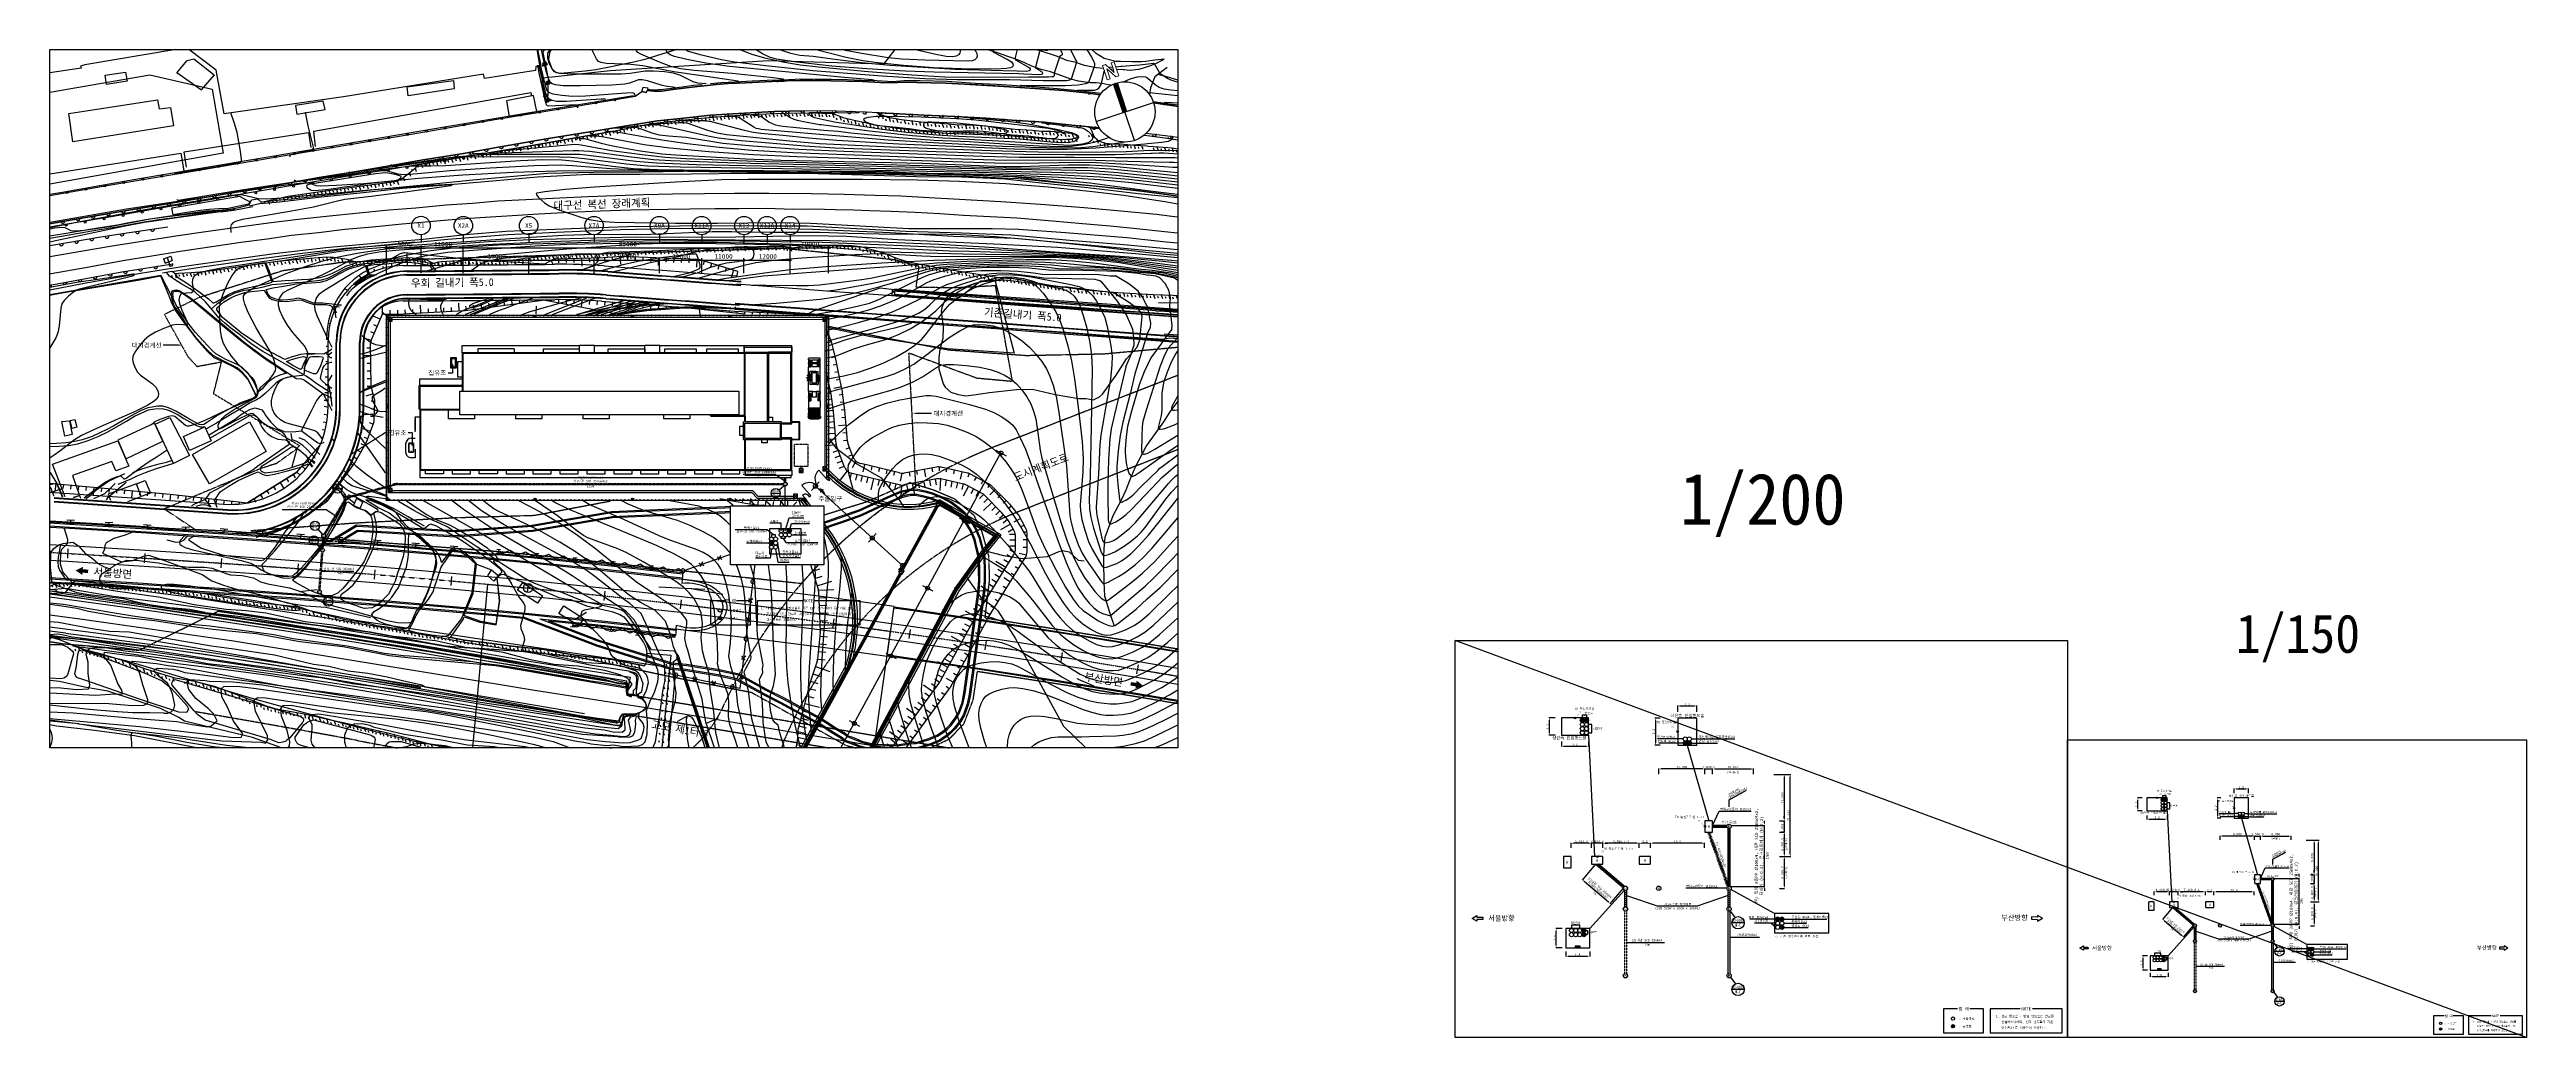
# Model space of a CAD drawing. Header units: millimetres. Extents: x 0 to 644244, y -75274 to 181584.
import ezdxf
from ezdxf.enums import TextEntityAlignment as Align

# ---------------------------------------------------------------- set-up
doc = ezdxf.new("R2010")
doc.units = ezdxf.units.MM
doc.header["$LTSCALE"] = 10
doc.set_wipeout_variables(frame=1)
for name, pattern in [('BORDER', [7, 2, -1, 2, -1, 0, -1]), ('CENTER', [2, 1.25, -0.25, 0.25, -0.25]), ('DASHED', [0.75, 0.5, -0.25]), ('HIDDEN', [0.375, 0.25, -0.125]), ('HIDDEN1', [2.3, 1.5, -0.8])]:
    doc.linetypes.add(name, pattern=pattern)
for name, color, linetype in [('TD-MANH', 4, 'Continuous'), ('TN-LINE', 7, 'Continuous'), ('TT-LINE', 7, 'Continuous'), ('TT-MANH', 4, 'Continuous'), ('TT-WIRE-EQPM', 6, 'Continuous'), ('TX-LINE', 2, 'Continuous'), ('TZ-BASE', 253, 'Continuous'), ('TZ-DIMS', 1, 'Continuous'), ('TZ-LEAL', 1, 'Continuous'), ('TZ-LEAT', 3, 'Continuous'), ('TZ-LINE', 7, 'Continuous'), ('TZ-TEX2', 3, 'Continuous'), ('TZ-TEXT', 6, 'Continuous')]:
    doc.layers.add(name, color=color, linetype=linetype)
doc.styles.add('PipeTools', font='GulimChe.ttf', dxfattribs={"height": 1250})
doc.styles.get("Standard").update_dxf_attribs({"font": 'GulimChe.ttf'})
doc.styles.add('SYMBTEXT', font='GulimChe.ttf')
doc.styles.add('기흥역사', font='GulimChe.ttf')
doc.linetypes.add('CDO000', pattern='A,0.9,[122,KHCLINE.shx,S=0.006,R=0,X=0,Y=0],-0.2,["L/O",Standard,S=0.2,R=0,X=0.1,Y=-0.1],-0.6,-0.15', length=1.85)
doc.linetypes.add('ZIGZAG', pattern='A,0.00254,-5.08,[131,ltypeshp.shx,S=5.08,R=0,X=-5.08,Y=0],-10.16,[131,ltypeshp.shx,S=5.08,R=180,X=5.08,Y=0],-5.08', length=20.32254)
doc.linetypes.add('우뾰족이', pattern='A,5,0,[1,JSK.shx,S=1,R=180,X=0.585786,Y=0],-0.585786', length=5.585786)
doc.linetypes.add('좌뾰족이', pattern='A,5,0,[1,JSK.shx,S=1,R=0,X=0,Y=0],-0.585786', length=5.585786)
doc.dimstyles.new('D200', dxfattribs={"dimscale": 200, "dimtxt": 3, "dimasz": 3, "dimexe": 0.5, "dimexo": 0.5, "dimgap": 0.5, "dimtad": 1, "dimdec": 0, "dimzin": 1, "dimdsep": 46, "dimlunit": 6, "dimtxsty": 'Standard', "dimcen": 1, "dimclrd": 1, "dimclre": 1, "dimclrt": 3, "dimadec": 0, "dimazin": 0, "dimtfac": 1, "dimtdec": 0, "dimtix": 1, "dimtmove": 2, "dimatfit": 3, "dimfxl": 0, "dimtvp": 2, "dimlwd": -1, "dimlwe": -1, "dimarcsym": 0})
doc.dimstyles.new('NDIM', dxfattribs={"dimscale": 0.2, "dimtxt": 3, "dimasz": 1.5, "dimexe": 4, "dimexo": 2, "dimgap": 1, "dimtad": 1, "dimdec": 0, "dimdsep": 46, "dimlunit": 6, "dimtxsty": 'Standard', "dimblk1": '_RXDOT', "dimblk2": '_RXDOT', "dimsah": 1, "dimcen": 3, "dimdle": 3, "dimclrd": 256, "dimclre": 256, "dimclrt": 256, "dimadec": 0, "dimazin": 0, "dimtfac": 1, "dimtdec": 0, "dimtix": 1, "dimtmove": 2, "dimatfit": 3, "dimfxl": 0, "dimtolj": 1, "dimtzin": 0, "dimarcsym": 0})
doc.dimstyles.new('기흥역사', dxfattribs={"dimscale": 150, "dimtxt": 3, "dimasz": 1.2, "dimexe": 1.5, "dimexo": 5, "dimgap": 1, "dimtad": 1, "dimdec": 0, "dimrnd": 0.25, "dimdsep": 46, "dimlunit": 6, "dimtxsty": '기흥역사', "dimblk": 'ARCHTICK', "dimcen": 1, "dimclrd": 256, "dimclre": 256, "dimclrt": 2, "dimadec": 5, "dimazin": 0, "dimtfac": 1, "dimtdec": 0, "dimtix": 1, "dimtmove": 2, "dimatfit": 3, "dimldrblk": 'ARCHTICK', "dimfxl": 0, "dimtvp": 2, "dimlwd": -1, "dimlwe": -1, "dimarcsym": 0})
doc.dimstyles.new('지시선200', dxfattribs={"dimscale": 200, "dimtxt": 3, "dimasz": 3, "dimexe": 0.5, "dimexo": 0.5, "dimgap": 0.5, "dimtad": 1, "dimdec": 0, "dimzin": 1, "dimdsep": 46, "dimlunit": 6, "dimtxsty": 'Standard', "dimcen": 1, "dimclrd": 6, "dimclre": 6, "dimclrt": 3, "dimadec": 0, "dimazin": 0, "dimtfac": 1, "dimtdec": 0, "dimtix": 1, "dimtmove": 2, "dimatfit": 3, "dimfxl": 0, "dimtvp": 2, "dimlwd": -1, "dimlwe": -1, "dimarcsym": 0})

# ---------------------------------------------------------------- blocks, each defined once
blk = doc.blocks.new('A$C464946B4')
at = {"layer": 'TT-WIRE-EQPM'}
blk.add_line((1315, 1200), (3715, 1200), dxfattribs=at)
blk.add_circle((2515, 1200), 1200, dxfattribs=at)
at = {"layer": 'TT-WIRE-EQPM', "style": 'SYMBTEXT'}
for tag, p in [('TTTW_TITLE_1', (2549, 1754)), ('TTTW_TITLE_2', (2549, 738))]:
    blk.add_attdef(tag, text='', height=600, dxfattribs=at).set_placement(p, align=Align.MIDDLE_CENTER)
blk = doc.blocks.new('A$C115F6B4A')
at = {"layer": 'TD-MANH'}
blk.add_circle((1770, 500, -1095), 500, dxfattribs=at)
at = {"layer": 'TD-MANH', "style": 'SYMBTEXT'}
blk.add_attdef('TZMH_TITLE', text='', height=500, dxfattribs=at).set_placement((1770, 500, -1095), align=Align.MIDDLE_CENTER)
blk = doc.blocks.new('_ArchTick')
at = {"color": 0, "linetype": 'ByBlock', "const_width": 0.15}
blk.add_lwpolyline([(-0.5, -0.5), (0.5, 0.5)], dxfattribs=at)
blk = doc.blocks.new('_RXDOT')
blk.add_line((-1, 0), (2, 0))
at = {"const_width": 0.5}
blk.add_lwpolyline([(-0.25, 0, 1), (0.25, 0, 1)], format="xyb", close=True, dxfattribs=at)
blk = doc.blocks.new('*D7')
at = {"layer": 'Defpoints', "color": 0, "linetype": 'ByBlock'}
for p in [(573536, -24014, -302872), (575036, -22916), (575036, -24014, -302872)]:
    blk.add_point(p, dxfattribs=at)
at = {"layer": 'TZ-DIMS', "color": 1, "linetype": 'ByBlock'}
for p, q in [((572936, -22916), (572336, -22916)), ((573536, -23914), (573536, -22816)), ((573536, -22916), (575036, -22916)), ((575036, -23914), (575036, -22816)), ((575636, -22916), (576236, -22916))]:
    blk.add_line(p, q, dxfattribs=at)
for points in [[(572936, -22816), (572936, -23016), (573536, -22916)], [(575636, -22816), (575636, -23016), (575036, -22916)]]:
    blk.add_solid(points, dxfattribs=at)
at = {"layer": 'TZ-DIMS', "color": 3, "linetype": 'ByBlock', "insert": (574286, -22472), "char_height": 600, "attachment_point": 5}
blk.add_mtext('1,500.0', dxfattribs=at)
blk = doc.blocks.new('*D8')
at = {"layer": 'Defpoints', "color": 0, "linetype": 'ByBlock'}
for p in [(575036, -24014, -302872), (583036, -22916), (583036, -24014, -302872)]:
    blk.add_point(p, dxfattribs=at)
at = {"layer": 'TZ-DIMS', "color": 1, "linetype": 'ByBlock'}
for p, q in [((575036, -23914), (575036, -22816)), ((575636, -22916), (582436, -22916)), ((583036, -23914), (583036, -22816))]:
    blk.add_line(p, q, dxfattribs=at)
for points in [[(575636, -22816), (575636, -23016), (575036, -22916)], [(582436, -22816), (582436, -23016), (583036, -22916)]]:
    blk.add_solid(points, dxfattribs=at)
at = {"layer": 'TZ-DIMS', "color": 3, "linetype": 'ByBlock', "insert": (579036, -22472), "char_height": 600, "attachment_point": 5}
blk.add_mtext('8,000', dxfattribs=at)
blk = doc.blocks.new('*D9')
at = {"layer": 'Defpoints', "color": 0, "linetype": 'ByBlock'}
for p in [(564536, -22916), (564536, -24014, -302872), (573536, -24014, -302872)]:
    blk.add_point(p, dxfattribs=at)
at = {"layer": 'TZ-DIMS', "color": 1, "linetype": 'ByBlock'}
for p, q in [((564536, -23914), (564536, -22816)), ((572936, -22916), (565136, -22916)), ((573536, -23914), (573536, -22816))]:
    blk.add_line(p, q, dxfattribs=at)
for points in [[(565136, -22816), (565136, -23016), (564536, -22916)], [(572936, -22816), (572936, -23016), (573536, -22916)]]:
    blk.add_solid(points, dxfattribs=at)
at = {"layer": 'TZ-DIMS', "color": 3, "linetype": 'ByBlock', "insert": (569036, -22472), "char_height": 600, "attachment_point": 5}
blk.add_mtext('9,000', dxfattribs=at)
blk = doc.blocks.new('*D10')
at = {"layer": 'Defpoints', "color": 0, "linetype": 'ByBlock'}
for p in [(586874, -24014, -302872), (587984, -33014, -302872), (589010, -33014)]:
    blk.add_point(p, dxfattribs=at)
at = {"layer": 'TZ-DIMS', "color": 1, "linetype": 'ByBlock'}
for p, q in [((586974, -24014), (589110, -24014)), ((589010, -24614), (589010, -32414)), ((588084, -33014), (589110, -33014))]:
    blk.add_line(p, q, dxfattribs=at)
for points in [[(588910, -24614), (589110, -24614), (589010, -24014)], [(588910, -32414), (589110, -32414), (589010, -33014)]]:
    blk.add_solid(points, dxfattribs=at)
at = {"layer": 'TZ-DIMS', "color": 3, "linetype": 'ByBlock', "insert": (588565, -28514), "char_height": 600, "attachment_point": 5, "rotation": 90}
blk.add_mtext('9,000', dxfattribs=at)
blk = doc.blocks.new('*D11')
at = {"layer": 'Defpoints', "color": 0, "linetype": 'ByBlock'}
for p in [(587984, -33014, -302872), (587984, -35214, -302872), (589010, -35214)]:
    blk.add_point(p, dxfattribs=at)
at = {"layer": 'TZ-DIMS', "color": 1, "linetype": 'ByBlock'}
for p, q in [((589010, -32414), (589010, -31814)), ((588084, -33014), (589110, -33014)), ((588084, -35214), (589110, -35214)), ((589010, -33014), (589010, -35214)), ((589010, -35814), (589010, -36414))]:
    blk.add_line(p, q, dxfattribs=at)
for points in [[(588910, -32414), (589110, -32414), (589010, -33014)], [(588910, -35814), (589110, -35814), (589010, -35214)]]:
    blk.add_solid(points, dxfattribs=at)
at = {"layer": 'TZ-DIMS', "color": 3, "linetype": 'ByBlock', "insert": (588565, -34114), "char_height": 600, "attachment_point": 5, "rotation": 90}
blk.add_mtext('2,200.0', dxfattribs=at)
blk = doc.blocks.new('*D12')
at = {"layer": 'Defpoints', "color": 0, "linetype": 'ByBlock'}
for p in [(587984, -35214, -302872), (587984, -40014, -302872), (589010, -40014)]:
    blk.add_point(p, dxfattribs=at)
at = {"layer": 'TZ-DIMS', "color": 1, "linetype": 'ByBlock'}
for p, q in [((588084, -35214), (589110, -35214)), ((589010, -35814), (589010, -39414)), ((588084, -40014), (589110, -40014))]:
    blk.add_line(p, q, dxfattribs=at)
for points in [[(588910, -35814), (589110, -35814), (589010, -35214)], [(588910, -39414), (589110, -39414), (589010, -40014)]]:
    blk.add_solid(points, dxfattribs=at)
at = {"layer": 'TZ-DIMS', "color": 3, "linetype": 'ByBlock', "insert": (588565, -37614), "char_height": 600, "attachment_point": 5, "rotation": 90}
blk.add_mtext('4,800.0', dxfattribs=at)
blk = doc.blocks.new('*D13')
at = {"layer": 'Defpoints', "color": 0, "linetype": 'ByBlock'}
for p in [(587984, -40014, -302872), (587984, -46214, -302872), (589010, -46214)]:
    blk.add_point(p, dxfattribs=at)
at = {"layer": 'TZ-DIMS', "color": 1, "linetype": 'ByBlock'}
for p, q in [((588084, -40014), (589110, -40014)), ((589010, -40614), (589010, -45614)), ((588084, -46214), (589110, -46214))]:
    blk.add_line(p, q, dxfattribs=at)
for points in [[(588910, -40614), (589110, -40614), (589010, -40014)], [(588910, -45614), (589110, -45614), (589010, -46214)]]:
    blk.add_solid(points, dxfattribs=at)
at = {"layer": 'TZ-DIMS', "color": 3, "linetype": 'ByBlock', "insert": (588565, -43114), "char_height": 600, "attachment_point": 5, "rotation": 90}
blk.add_mtext('6,200.0', dxfattribs=at)
blk = doc.blocks.new('*D14')
at = {"layer": 'Defpoints', "color": 0, "linetype": 'ByBlock'}
for p in [(586874, -24014, -302872), (590193, -24014), (587984, -40014, -302872)]:
    blk.add_point(p, dxfattribs=at)
at = {"layer": 'TZ-DIMS', "color": 1, "linetype": 'ByBlock'}
for p, q in [((586974, -24014), (590293, -24014)), ((590193, -39414), (590193, -24614)), ((588084, -40014), (590293, -40014))]:
    blk.add_line(p, q, dxfattribs=at)
for points in [[(590093, -24614), (590293, -24614), (590193, -24014)], [(590093, -39414), (590293, -39414), (590193, -40014)]]:
    blk.add_solid(points, dxfattribs=at)
at = {"layer": 'TZ-DIMS', "color": 3, "linetype": 'ByBlock', "insert": (589749, -32014), "char_height": 600, "attachment_point": 5, "rotation": 90}
blk.add_mtext('16,000', dxfattribs=at)
blk = doc.blocks.new('*D15')
at = {"layer": 'Defpoints', "color": 0, "ltscale": 2}
for p in [(578559, -33914), (585133, -33914), (578436, -45809)]:
    blk.add_point(p, dxfattribs=at)
at = {"layer": 'TZ-TEXT', "color": 1, "ltscale": 2}
for p, q in [((578659, -33914), (585233, -33914)), ((585133, -33314), (585133, -32714)), ((585133, -45809), (585133, -33914)), ((578536, -45809), (585233, -45809)), ((585133, -46409), (585133, -47009))]:
    blk.add_line(p, q, dxfattribs=at)
for points in [[(585033, -33314), (585233, -33314), (585133, -33914)], [(585033, -46409), (585233, -46409), (585133, -45809)]]:
    blk.add_solid(points, dxfattribs=at)
at = {"layer": 'TZ-TEXT', "color": 3, "ltscale": 2, "insert": (583816, -39862), "char_height": 800, "attachment_point": 5, "rotation": 90}
blk.add_mtext('{\\C6;신) 직매 3층PP Ø100x4, 내관 SCD 25mmx4x2,\\P터파기 (H:0.4), 콘크리트깨기 (H:0.2)}', dxfattribs=at)
blk = doc.blocks.new('*D16')
at = {"layer": 'Defpoints', "color": 0, "linetype": 'ByBlock'}
for p in [(568218, -11850), (571968, -10634), (571968, -11850)]:
    blk.add_point(p, dxfattribs=at)
at = {"layer": 'TZ-LINE', "color": 1, "linetype": 'ByBlock'}
for p, q in [((568218, -11750), (568218, -10534)), ((568818, -10634), (571368, -10634)), ((571968, -11750), (571968, -10534))]:
    blk.add_line(p, q, dxfattribs=at)
for points in [[(568818, -10534), (568818, -10734), (568218, -10634)], [(571368, -10534), (571368, -10734), (571968, -10634)]]:
    blk.add_solid(points, dxfattribs=at)
at = {"layer": 'TZ-LINE', "color": 3, "linetype": 'ByBlock', "insert": (570093, -10226), "char_height": 600, "attachment_point": 5}
blk.add_mtext('1.5', dxfattribs=at)
blk = doc.blocks.new('*D17')
at = {"layer": 'Defpoints', "color": 0, "linetype": 'ByBlock'}
for p in [(563868, -18269), (564886, -12990), (564886, -18269)]:
    blk.add_point(p, dxfattribs=at)
at = {"layer": 'TZ-LINE', "color": 1, "linetype": 'ByBlock'}
for p, q in [((564786, -12990), (563768, -12990)), ((564786, -18269), (563768, -18269)), ((563868, -13590), (563868, -17669))]:
    blk.add_line(p, q, dxfattribs=at)
for points in [[(563768, -13590), (563968, -13590), (563868, -12990)], [(563768, -17669), (563968, -17669), (563868, -18269)]]:
    blk.add_solid(points, dxfattribs=at)
at = {"layer": 'TZ-LINE', "color": 3, "linetype": 'ByBlock', "insert": (563461, -15629), "char_height": 600, "width": 26.99, "attachment_point": 5, "rotation": 90}
blk.add_mtext('2.2', dxfattribs=at)
blk = doc.blocks.new('*D18')
at = {"layer": 'Defpoints', "color": 0, "linetype": 'ByBlock'}
for p in [(562926, -37415), (562926, -38361), (573426, -38361)]:
    blk.add_point(p, dxfattribs=at)
at = {"layer": 'TZ-DIMS', "color": 1, "linetype": 'ByBlock'}
for p, q in [((562926, -38261), (562926, -37315)), ((572826, -37415), (563526, -37415)), ((573426, -38261), (573426, -37315))]:
    blk.add_line(p, q, dxfattribs=at)
for points in [[(563526, -37315), (563526, -37515), (562926, -37415)], [(572826, -37315), (572826, -37515), (573426, -37415)]]:
    blk.add_solid(points, dxfattribs=at)
at = {"layer": 'TZ-DIMS', "color": 3, "linetype": 'ByBlock', "insert": (568176, -37007), "char_height": 600, "attachment_point": 5}
blk.add_mtext('10.5', dxfattribs=at)
blk = doc.blocks.new('*D19')
at = {"layer": 'Defpoints', "color": 0, "linetype": 'ByBlock'}
for p in [(560726, -37415), (560726, -38361), (562926, -38361)]:
    blk.add_point(p, dxfattribs=at)
at = {"layer": 'TZ-DIMS', "color": 1, "linetype": 'ByBlock'}
for p, q in [((560726, -38261), (560726, -37315)), ((562326, -37415), (561326, -37415)), ((562926, -38261), (562926, -37315))]:
    blk.add_line(p, q, dxfattribs=at)
for points in [[(561326, -37315), (561326, -37515), (560726, -37415)], [(562326, -37315), (562326, -37515), (562926, -37415)]]:
    blk.add_solid(points, dxfattribs=at)
at = {"layer": 'TZ-DIMS', "color": 3, "linetype": 'ByBlock', "insert": (561826, -37007), "char_height": 600, "attachment_point": 5}
blk.add_mtext('2.2', dxfattribs=at)
blk = doc.blocks.new('*D20')
at = {"layer": 'Defpoints', "color": 0, "linetype": 'ByBlock'}
for p in [(553626, -37415), (553626, -38361), (560726, -38361)]:
    blk.add_point(p, dxfattribs=at)
at = {"layer": 'TZ-DIMS', "color": 1, "linetype": 'ByBlock'}
for p, q in [((553626, -38261), (553626, -37315)), ((560126, -37415), (554226, -37415)), ((560726, -38261), (560726, -37315))]:
    blk.add_line(p, q, dxfattribs=at)
for points in [[(554226, -37315), (554226, -37515), (553626, -37415)], [(560126, -37315), (560126, -37515), (560726, -37415)]]:
    blk.add_solid(points, dxfattribs=at)
at = {"layer": 'TZ-DIMS', "color": 3, "linetype": 'ByBlock', "insert": (557176, -36970), "char_height": 600, "attachment_point": 5}
blk.add_mtext('7,100.0.1', dxfattribs=at)
blk = doc.blocks.new('*D21')
at = {"layer": 'Defpoints', "color": 0, "linetype": 'ByBlock'}
for p in [(551426, -37415), (551426, -38361), (553626, -38361)]:
    blk.add_point(p, dxfattribs=at)
at = {"layer": 'TZ-DIMS', "color": 1, "linetype": 'ByBlock'}
for p, q in [((550826, -37415), (550226, -37415)), ((551426, -38261), (551426, -37315)), ((553626, -37415), (551426, -37415)), ((553626, -38261), (553626, -37315)), ((554226, -37415), (554826, -37415))]:
    blk.add_line(p, q, dxfattribs=at)
for points in [[(550826, -37315), (550826, -37515), (551426, -37415)], [(554226, -37315), (554226, -37515), (553626, -37415)]]:
    blk.add_solid(points, dxfattribs=at)
at = {"layer": 'TZ-DIMS', "color": 3, "linetype": 'ByBlock', "insert": (552526, -36970), "char_height": 600, "attachment_point": 5}
blk.add_mtext('2,200.0', dxfattribs=at)
blk = doc.blocks.new('*D22')
at = {"layer": 'Defpoints', "color": 0, "linetype": 'ByBlock'}
for p in [(547426, -37415), (547426, -38361), (551426, -38361)]:
    blk.add_point(p, dxfattribs=at)
at = {"layer": 'TZ-DIMS', "color": 1, "linetype": 'ByBlock'}
for p, q in [((547426, -38261), (547426, -37315)), ((550826, -37415), (548026, -37415)), ((551426, -38261), (551426, -37315))]:
    blk.add_line(p, q, dxfattribs=at)
for points in [[(548026, -37315), (548026, -37515), (547426, -37415)], [(550826, -37315), (550826, -37515), (551426, -37415)]]:
    blk.add_solid(points, dxfattribs=at)
at = {"layer": 'TZ-DIMS', "color": 3, "linetype": 'ByBlock', "insert": (549426, -36970), "char_height": 600, "attachment_point": 5}
blk.add_mtext('4,000.0', dxfattribs=at)
blk = doc.blocks.new('*D23')
at = {"layer": 'Defpoints', "color": 0, "linetype": 'ByBlock'}
for p in [(544518, -54024), (545734, -54024), (545734, -57774)]:
    blk.add_point(p, dxfattribs=at)
at = {"layer": 'TZ-LINE', "color": 1, "linetype": 'ByBlock'}
for p, q in [((545634, -54024), (544418, -54024)), ((545634, -57774), (544418, -57774)), ((544518, -57174), (544518, -54624))]:
    blk.add_line(p, q, dxfattribs=at)
for points in [[(544418, -54624), (544618, -54624), (544518, -54024)], [(544418, -57174), (544618, -57174), (544518, -57774)]]:
    blk.add_solid(points, dxfattribs=at)
at = {"layer": 'TZ-LINE', "color": 3, "linetype": 'ByBlock', "insert": (544110, -55899), "char_height": 600, "attachment_point": 5, "rotation": 90}
blk.add_mtext('1.5', dxfattribs=at)
blk = doc.blocks.new('*D24')
at = {"layer": 'Defpoints', "color": 0, "linetype": 'ByBlock'}
for p in [(546374, -58414), (551053, -58414), (551053, -59431)]:
    blk.add_point(p, dxfattribs=at)
at = {"layer": 'TZ-LINE', "color": 1, "linetype": 'ByBlock'}
for p, q in [((546374, -58514), (546374, -59531)), ((546974, -59431), (550453, -59431)), ((551053, -58514), (551053, -59531))]:
    blk.add_line(p, q, dxfattribs=at)
for points in [[(546974, -59331), (546974, -59531), (546374, -59431)], [(550453, -59331), (550453, -59531), (551053, -59431)]]:
    blk.add_solid(points, dxfattribs=at)
at = {"layer": 'TZ-LINE', "color": 3, "linetype": 'ByBlock', "insert": (548713, -59023), "char_height": 600, "width": 26.99, "attachment_point": 5}
blk.add_mtext('1.8', dxfattribs=at)
blk = doc.blocks.new('*D25')
at = {"layer": 'Defpoints', "color": 0, "linetype": 'ByBlock'}
for p in [(543187, -12978), (544404, -12978), (544404, -16328)]:
    blk.add_point(p, dxfattribs=at)
at = {"layer": 'TZ-LINE', "color": 1, "linetype": 'ByBlock'}
for p, q in [((544304, -12978), (543087, -12978)), ((544304, -16328), (543087, -16328)), ((543187, -15728), (543187, -13578))]:
    blk.add_line(p, q, dxfattribs=at)
for points in [[(543087, -13578), (543287, -13578), (543187, -12978)], [(543087, -15728), (543287, -15728), (543187, -16328)]]:
    blk.add_solid(points, dxfattribs=at)
at = {"layer": 'TZ-LINE', "color": 3, "linetype": 'ByBlock', "insert": (542779, -14653), "char_height": 600, "attachment_point": 5, "rotation": 90}
blk.add_mtext('1.1', dxfattribs=at)
blk = doc.blocks.new('*D26')
at = {"layer": 'Defpoints', "color": 0, "linetype": 'ByBlock'}
for p in [(545544, -17468), (550823, -17468), (550823, -18485)]:
    blk.add_point(p, dxfattribs=at)
at = {"layer": 'TZ-LINE', "color": 1, "linetype": 'ByBlock'}
for p, q in [((545544, -17568), (545544, -18585)), ((546144, -18485), (550223, -18485)), ((550823, -17568), (550823, -18585))]:
    blk.add_line(p, q, dxfattribs=at)
for points in [[(546144, -18385), (546144, -18585), (545544, -18485)], [(550223, -18385), (550223, -18585), (550823, -18485)]]:
    blk.add_solid(points, dxfattribs=at)
at = {"layer": 'TZ-LINE', "color": 3, "linetype": 'ByBlock', "insert": (548183, -18078), "char_height": 600, "width": 26.99, "attachment_point": 5}
blk.add_mtext('2.2', dxfattribs=at)
blk = doc.blocks.new('*D27')
at = {"layer": 'Defpoints', "color": 0, "linetype": 'ByBlock'}
for p in [(552182, -41514, -302872), (555058, -49145), (557619, -46126, -302872)]:
    blk.add_point(p, dxfattribs=at)
at = {"layer": 'TZ-DIMS', "color": 1, "linetype": 'ByBlock'}
for p, q in [((552117, -41590), (549556, -44610)), ((550079, -44922), (554600, -48757)), ((557554, -46202), (554993, -49221))]:
    blk.add_line(p, q, dxfattribs=at)
for points in [[(550143, -44845), (550014, -44998), (549621, -44533)], [(554665, -48681), (554536, -48833), (555058, -49145)]]:
    blk.add_solid(points, dxfattribs=at)
at = {"layer": 'TZ-DIMS', "color": 3, "linetype": 'ByBlock', "insert": (552598, -46534), "char_height": 600, "attachment_point": 5, "rotation": 319.69403}
blk.add_mtext('{\\C6;\u3000}', dxfattribs=at)
blk = doc.blocks.new('*D36')
at = {"layer": 'Defpoints', "color": 0, "linetype": 'ByBlock'}
for p in [(432566, -5464), (430566, -6928, -403829), (432566, -6928, -403829)]:
    blk.add_point(p, dxfattribs=at)
at = {"layer": 'TZ-DIMS', "color": 1, "linetype": 'ByBlock'}
for p, q in [((429966, -5464), (429366, -5464)), ((430566, -6828), (430566, -5364)), ((430566, -5464), (432566, -5464)), ((432566, -6828), (432566, -5364)), ((433166, -5464), (433766, -5464))]:
    blk.add_line(p, q, dxfattribs=at)
for points in [[(429966, -5364), (429966, -5564), (430566, -5464)], [(433166, -5364), (433166, -5564), (432566, -5464)]]:
    blk.add_solid(points, dxfattribs=at)
at = {"layer": 'TZ-DIMS', "color": 3, "linetype": 'ByBlock', "insert": (431566, -5020), "char_height": 600, "attachment_point": 5}
blk.add_mtext('2,000.0', dxfattribs=at)
blk = doc.blocks.new('*D37')
at = {"layer": 'Defpoints', "color": 0, "linetype": 'ByBlock'}
for p in [(443233, -5464), (432566, -6928, -403829), (443233, -6928, -403829)]:
    blk.add_point(p, dxfattribs=at)
at = {"layer": 'TZ-DIMS', "color": 1, "linetype": 'ByBlock'}
for p, q in [((432566, -6828), (432566, -5364)), ((433166, -5464), (442633, -5464)), ((443233, -6828), (443233, -5364))]:
    blk.add_line(p, q, dxfattribs=at)
for points in [[(433166, -5364), (433166, -5564), (432566, -5464)], [(442633, -5364), (442633, -5564), (443233, -5464)]]:
    blk.add_solid(points, dxfattribs=at)
at = {"layer": 'TZ-DIMS', "color": 3, "linetype": 'ByBlock', "insert": (437899, -5019), "char_height": 600, "attachment_point": 5}
blk.add_mtext('10,667', dxfattribs=at)
blk = doc.blocks.new('*D38')
at = {"layer": 'Defpoints', "color": 0, "linetype": 'ByBlock'}
for p in [(418566, -5464), (418566, -6928, -403829), (430566, -6928, -403829)]:
    blk.add_point(p, dxfattribs=at)
at = {"layer": 'TZ-DIMS', "color": 1, "linetype": 'ByBlock'}
for p, q in [((418566, -6828), (418566, -5364)), ((429966, -5464), (419166, -5464)), ((430566, -6828), (430566, -5364))]:
    blk.add_line(p, q, dxfattribs=at)
for points in [[(419166, -5364), (419166, -5564), (418566, -5464)], [(429966, -5364), (429966, -5564), (430566, -5464)]]:
    blk.add_solid(points, dxfattribs=at)
at = {"layer": 'TZ-DIMS', "color": 3, "linetype": 'ByBlock', "insert": (424566, -5019), "char_height": 600, "attachment_point": 5}
blk.add_mtext('12,000', dxfattribs=at)
blk = doc.blocks.new('*D39')
at = {"layer": 'Defpoints', "color": 0, "linetype": 'ByBlock'}
for p in [(448350, -6928, -403829), (449831, -18928, -403829), (451198, -18928)]:
    blk.add_point(p, dxfattribs=at)
at = {"layer": 'TZ-DIMS', "color": 1, "linetype": 'ByBlock'}
for p, q in [((448450, -6928), (451298, -6928)), ((451198, -7528), (451198, -18328)), ((449931, -18928), (451298, -18928))]:
    blk.add_line(p, q, dxfattribs=at)
for points in [[(451098, -7528), (451298, -7528), (451198, -6928)], [(451098, -18328), (451298, -18328), (451198, -18928)]]:
    blk.add_solid(points, dxfattribs=at)
at = {"layer": 'TZ-DIMS', "color": 3, "linetype": 'ByBlock', "insert": (450754, -12928), "char_height": 600, "attachment_point": 5, "rotation": 90}
blk.add_mtext('12,000', dxfattribs=at)
blk = doc.blocks.new('*D40')
at = {"layer": 'Defpoints', "color": 0, "linetype": 'ByBlock'}
for p in [(449831, -18928, -403829), (449831, -21861, -403829), (451198, -21861)]:
    blk.add_point(p, dxfattribs=at)
at = {"layer": 'TZ-DIMS', "color": 1, "linetype": 'ByBlock'}
for p, q in [((449931, -18928), (451298, -18928)), ((451198, -18328), (451198, -17728)), ((451198, -18928), (451198, -21861)), ((449931, -21861), (451298, -21861)), ((451198, -22461), (451198, -23061))]:
    blk.add_line(p, q, dxfattribs=at)
for points in [[(451098, -18328), (451298, -18328), (451198, -18928)], [(451098, -22461), (451298, -22461), (451198, -21861)]]:
    blk.add_solid(points, dxfattribs=at)
at = {"layer": 'TZ-DIMS', "color": 3, "linetype": 'ByBlock', "insert": (450754, -20394), "char_height": 600, "attachment_point": 5, "rotation": 90}
blk.add_mtext('2,933.3', dxfattribs=at)
blk = doc.blocks.new('*D41')
at = {"layer": 'Defpoints', "color": 0, "linetype": 'ByBlock'}
for p in [(449831, -21861, -403829), (449831, -28261, -403829), (451198, -28261)]:
    blk.add_point(p, dxfattribs=at)
at = {"layer": 'TZ-DIMS', "color": 1, "linetype": 'ByBlock'}
for p, q in [((449931, -21861), (451298, -21861)), ((451198, -22461), (451198, -27661)), ((449931, -28261), (451298, -28261))]:
    blk.add_line(p, q, dxfattribs=at)
for points in [[(451098, -22461), (451298, -22461), (451198, -21861)], [(451098, -27661), (451298, -27661), (451198, -28261)]]:
    blk.add_solid(points, dxfattribs=at)
at = {"layer": 'TZ-DIMS', "color": 3, "linetype": 'ByBlock', "insert": (450754, -25061), "char_height": 600, "attachment_point": 5, "rotation": 90}
blk.add_mtext('6,400.0', dxfattribs=at)
blk = doc.blocks.new('*D42')
at = {"layer": 'Defpoints', "color": 0, "linetype": 'ByBlock'}
for p in [(449831, -28261, -403829), (449831, -36528, -403829), (451198, -36528)]:
    blk.add_point(p, dxfattribs=at)
at = {"layer": 'TZ-DIMS', "color": 1, "linetype": 'ByBlock'}
for p, q in [((449931, -28261), (451298, -28261)), ((451198, -28861), (451198, -35928)), ((449931, -36528), (451298, -36528))]:
    blk.add_line(p, q, dxfattribs=at)
for points in [[(451098, -28861), (451298, -28861), (451198, -28261)], [(451098, -35928), (451298, -35928), (451198, -36528)]]:
    blk.add_solid(points, dxfattribs=at)
at = {"layer": 'TZ-DIMS', "color": 3, "linetype": 'ByBlock', "insert": (450754, -32394), "char_height": 600, "attachment_point": 5, "rotation": 90}
blk.add_mtext('8,266.7', dxfattribs=at)
blk = doc.blocks.new('*D43')
at = {"layer": 'Defpoints', "color": 0, "linetype": 'ByBlock'}
for p in [(448350, -6928, -403829), (452777, -6928), (449831, -28261, -403829)]:
    blk.add_point(p, dxfattribs=at)
at = {"layer": 'TZ-DIMS', "color": 1, "linetype": 'ByBlock'}
for p, q in [((448450, -6928), (452877, -6928)), ((452777, -27661), (452777, -7528)), ((449931, -28261), (452877, -28261))]:
    blk.add_line(p, q, dxfattribs=at)
for points in [[(452677, -7528), (452877, -7528), (452777, -6928)], [(452677, -27661), (452877, -27661), (452777, -28261)]]:
    blk.add_solid(points, dxfattribs=at)
at = {"layer": 'TZ-DIMS', "color": 3, "linetype": 'ByBlock', "insert": (452332, -17594), "char_height": 600, "attachment_point": 5, "rotation": 90}
blk.add_mtext('21,333', dxfattribs=at)
blk = doc.blocks.new('*D28')
at = {"layer": 'Defpoints', "color": 0, "ltscale": 2}
for p in [(437264, -20128), (446030, -20128), (437099, -35987)]:
    blk.add_point(p, dxfattribs=at)
at = {"layer": 'TZ-TEXT', "color": 1, "ltscale": 2}
for p, q in [((446030, -19528), (446030, -18928)), ((437364, -20128), (446130, -20128)), ((446030, -35987), (446030, -20128)), ((437199, -35987), (446130, -35987)), ((446030, -36587), (446030, -37187))]:
    blk.add_line(p, q, dxfattribs=at)
for points in [[(445930, -19528), (446130, -19528), (446030, -20128)], [(445930, -36587), (446130, -36587), (446030, -35987)]]:
    blk.add_solid(points, dxfattribs=at)
at = {"layer": 'TZ-TEXT', "color": 3, "ltscale": 2, "insert": (444712, -28058), "char_height": 800, "attachment_point": 5, "rotation": 90}
blk.add_mtext('{\\C6;신) 직매 3층PP Ø100x4, 내관 SCD 25mmx4x2,\\P터파기 (H:0.4), 콘크리트깨기 (H:0.2)}', dxfattribs=at)
blk = doc.blocks.new('*D29')
at = {"layer": 'Defpoints', "color": 0, "linetype": 'ByBlock'}
for p in [(423476, 9291), (428476, 10913), (428476, 9291)]:
    blk.add_point(p, dxfattribs=at)
at = {"layer": 'TZ-LINE', "color": 1, "linetype": 'ByBlock'}
for p, q in [((423476, 9391), (423476, 11013)), ((424076, 10913), (427876, 10913)), ((428476, 9391), (428476, 11013))]:
    blk.add_line(p, q, dxfattribs=at)
for points in [[(424076, 11013), (424076, 10813), (423476, 10913)], [(427876, 11013), (427876, 10813), (428476, 10913)]]:
    blk.add_solid(points, dxfattribs=at)
at = {"layer": 'TZ-LINE', "color": 3, "linetype": 'ByBlock', "insert": (425976, 11321), "char_height": 600, "attachment_point": 5}
blk.add_mtext('1.5', dxfattribs=at)
blk = doc.blocks.new('*D30')
at = {"layer": 'Defpoints', "color": 0, "linetype": 'ByBlock'}
for p in [(419034, 7771), (417676, 733), (419034, 733)]:
    blk.add_point(p, dxfattribs=at)
at = {"layer": 'TZ-LINE', "color": 1, "linetype": 'ByBlock'}
for p, q in [((418934, 7771), (417576, 7771)), ((417676, 7171), (417676, 1333)), ((418934, 733), (417576, 733))]:
    blk.add_line(p, q, dxfattribs=at)
for points in [[(417576, 7171), (417776, 7171), (417676, 7771)], [(417576, 1333), (417776, 1333), (417676, 733)]]:
    blk.add_solid(points, dxfattribs=at)
at = {"layer": 'TZ-LINE', "color": 3, "linetype": 'ByBlock', "insert": (417269, 4252), "char_height": 600, "width": 26.99, "attachment_point": 5, "rotation": 90}
blk.add_mtext('2.2', dxfattribs=at)
blk = doc.blocks.new('*D31')
at = {"layer": 'Defpoints', "color": 0, "linetype": 'ByBlock'}
for p in [(416419, -24795), (416419, -26057), (430419, -26057)]:
    blk.add_point(p, dxfattribs=at)
at = {"layer": 'TZ-DIMS', "color": 1, "linetype": 'ByBlock'}
for p, q in [((416419, -25957), (416419, -24695)), ((429819, -24795), (417019, -24795)), ((430419, -25957), (430419, -24695))]:
    blk.add_line(p, q, dxfattribs=at)
for points in [[(417019, -24695), (417019, -24895), (416419, -24795)], [(429819, -24695), (429819, -24895), (430419, -24795)]]:
    blk.add_solid(points, dxfattribs=at)
at = {"layer": 'TZ-DIMS', "color": 3, "linetype": 'ByBlock', "insert": (423419, -24387), "char_height": 600, "attachment_point": 5}
blk.add_mtext('10.5', dxfattribs=at)
blk = doc.blocks.new('*D32')
at = {"layer": 'Defpoints', "color": 0, "linetype": 'ByBlock'}
for p in [(413486, -24795), (413486, -26057), (416419, -26057)]:
    blk.add_point(p, dxfattribs=at)
at = {"layer": 'TZ-DIMS', "color": 1, "linetype": 'ByBlock'}
for p, q in [((413486, -25957), (413486, -24695)), ((415819, -24795), (414086, -24795)), ((416419, -25957), (416419, -24695))]:
    blk.add_line(p, q, dxfattribs=at)
for points in [[(414086, -24695), (414086, -24895), (413486, -24795)], [(415819, -24695), (415819, -24895), (416419, -24795)]]:
    blk.add_solid(points, dxfattribs=at)
at = {"layer": 'TZ-DIMS', "color": 3, "linetype": 'ByBlock', "insert": (414953, -24388), "char_height": 600, "attachment_point": 5}
blk.add_mtext('2.2', dxfattribs=at)
blk = doc.blocks.new('*D33')
at = {"layer": 'Defpoints', "color": 0, "linetype": 'ByBlock'}
for p in [(404019, -24795), (404019, -26057), (413486, -26057)]:
    blk.add_point(p, dxfattribs=at)
at = {"layer": 'TZ-DIMS', "color": 1, "linetype": 'ByBlock'}
for p, q in [((404019, -25957), (404019, -24695)), ((412886, -24795), (404619, -24795)), ((413486, -25957), (413486, -24695))]:
    blk.add_line(p, q, dxfattribs=at)
for points in [[(404619, -24695), (404619, -24895), (404019, -24795)], [(412886, -24695), (412886, -24895), (413486, -24795)]]:
    blk.add_solid(points, dxfattribs=at)
at = {"layer": 'TZ-DIMS', "color": 3, "linetype": 'ByBlock', "insert": (408753, -24350), "char_height": 600, "attachment_point": 5}
blk.add_mtext('9,466.7.1', dxfattribs=at)
blk = doc.blocks.new('*D34')
at = {"layer": 'Defpoints', "color": 0, "linetype": 'ByBlock'}
for p in [(401086, -24795), (401086, -26057), (404019, -26057)]:
    blk.add_point(p, dxfattribs=at)
at = {"layer": 'TZ-DIMS', "color": 1, "linetype": 'ByBlock'}
for p, q in [((400486, -24795), (399886, -24795)), ((401086, -25957), (401086, -24695)), ((404019, -24795), (401086, -24795)), ((404019, -25957), (404019, -24695)), ((404619, -24795), (405219, -24795))]:
    blk.add_line(p, q, dxfattribs=at)
for points in [[(400486, -24695), (400486, -24895), (401086, -24795)], [(404619, -24695), (404619, -24895), (404019, -24795)]]:
    blk.add_solid(points, dxfattribs=at)
at = {"layer": 'TZ-DIMS', "color": 3, "linetype": 'ByBlock', "insert": (402553, -24351), "char_height": 600, "attachment_point": 5}
blk.add_mtext('2,933.3', dxfattribs=at)
blk = doc.blocks.new('*D35')
at = {"layer": 'Defpoints', "color": 0, "linetype": 'ByBlock'}
for p in [(395753, -24795), (395753, -26057), (401086, -26057)]:
    blk.add_point(p, dxfattribs=at)
at = {"layer": 'TZ-DIMS', "color": 1, "linetype": 'ByBlock'}
for p, q in [((395753, -25957), (395753, -24695)), ((400486, -24795), (396353, -24795)), ((401086, -25957), (401086, -24695))]:
    blk.add_line(p, q, dxfattribs=at)
for points in [[(396353, -24695), (396353, -24895), (395753, -24795)], [(400486, -24695), (400486, -24895), (401086, -24795)]]:
    blk.add_solid(points, dxfattribs=at)
at = {"layer": 'TZ-DIMS', "color": 3, "linetype": 'ByBlock', "insert": (398419, -24351), "char_height": 600, "attachment_point": 5}
blk.add_mtext('5,333.3', dxfattribs=at)
blk = doc.blocks.new('*D44')
at = {"layer": 'Defpoints', "color": 0, "linetype": 'ByBlock'}
for p in [(391875, -46940), (393497, -46940), (393497, -51940)]:
    blk.add_point(p, dxfattribs=at)
at = {"layer": 'TZ-LINE', "color": 1, "linetype": 'ByBlock'}
for p, q in [((393397, -46940), (391775, -46940)), ((391875, -51340), (391875, -47540)), ((393397, -51940), (391775, -51940))]:
    blk.add_line(p, q, dxfattribs=at)
for points in [[(391775, -47540), (391975, -47540), (391875, -46940)], [(391775, -51340), (391975, -51340), (391875, -51940)]]:
    blk.add_solid(points, dxfattribs=at)
at = {"layer": 'TZ-LINE', "color": 3, "linetype": 'ByBlock', "insert": (391467, -49440), "char_height": 600, "attachment_point": 5, "rotation": 90}
blk.add_mtext('1.5', dxfattribs=at)
blk = doc.blocks.new('*D45')
at = {"layer": 'Defpoints', "color": 0, "linetype": 'ByBlock'}
for p in [(394350, -52793), (400589, -52793), (400589, -54151)]:
    blk.add_point(p, dxfattribs=at)
at = {"layer": 'TZ-LINE', "color": 1, "linetype": 'ByBlock'}
for p, q in [((394350, -52893), (394350, -54251)), ((394950, -54151), (399989, -54151)), ((400589, -52893), (400589, -54251))]:
    blk.add_line(p, q, dxfattribs=at)
for points in [[(394950, -54051), (394950, -54251), (394350, -54151)], [(399989, -54051), (399989, -54251), (400589, -54151)]]:
    blk.add_solid(points, dxfattribs=at)
at = {"layer": 'TZ-LINE', "color": 3, "linetype": 'ByBlock', "insert": (397470, -53743), "char_height": 600, "width": 26.99, "attachment_point": 5}
blk.add_mtext('1.8', dxfattribs=at)
blk = doc.blocks.new('*D46')
at = {"layer": 'Defpoints', "color": 0, "linetype": 'ByBlock'}
for p in [(390102, 7788), (391724, 7788), (391724, 3321)]:
    blk.add_point(p, dxfattribs=at)
at = {"layer": 'TZ-LINE', "color": 1, "linetype": 'ByBlock'}
for p, q in [((391624, 7788), (390002, 7788)), ((390102, 3921), (390102, 7188)), ((391624, 3321), (390002, 3321))]:
    blk.add_line(p, q, dxfattribs=at)
for points in [[(390002, 7188), (390202, 7188), (390102, 7788)], [(390002, 3921), (390202, 3921), (390102, 3321)]]:
    blk.add_solid(points, dxfattribs=at)
at = {"layer": 'TZ-LINE', "color": 3, "linetype": 'ByBlock', "insert": (389694, 5554), "char_height": 600, "attachment_point": 5, "rotation": 90}
blk.add_mtext('1.1', dxfattribs=at)
blk = doc.blocks.new('*D47')
at = {"layer": 'Defpoints', "color": 0, "linetype": 'ByBlock'}
for p in [(393243, 1801), (400282, 1801), (400282, 444)]:
    blk.add_point(p, dxfattribs=at)
at = {"layer": 'TZ-LINE', "color": 1, "linetype": 'ByBlock'}
for p, q in [((393243, 1701), (393243, 344)), ((393843, 444), (399682, 444)), ((400282, 1701), (400282, 344))]:
    blk.add_line(p, q, dxfattribs=at)
for points in [[(393843, 544), (393843, 344), (393243, 444)], [(399682, 544), (399682, 344), (400282, 444)]]:
    blk.add_solid(points, dxfattribs=at)
at = {"layer": 'TZ-LINE', "color": 3, "linetype": 'ByBlock', "insert": (396763, 851), "char_height": 600, "width": 26.99, "attachment_point": 5}
blk.add_mtext('2.2', dxfattribs=at)
blk = doc.blocks.new('*D48')
at = {"layer": 'Defpoints', "color": 0, "linetype": 'ByBlock'}
for p in [(402095, -30261, -403829), (409344, -36410, -403829), (405929, -40436)]:
    blk.add_point(p, dxfattribs=at)
at = {"layer": 'TZ-DIMS', "color": 1, "linetype": 'ByBlock'}
for p, q in [((402030, -30337), (398615, -34363)), ((399138, -34675), (405472, -40047)), ((409279, -36486), (405864, -40512))]:
    blk.add_line(p, q, dxfattribs=at)
for points in [[(399202, -34599), (399073, -34751), (398680, -34287)], [(405536, -39971), (405407, -40124), (405929, -40436)]]:
    blk.add_solid(points, dxfattribs=at)
at = {"layer": 'TZ-DIMS', "color": 3, "linetype": 'ByBlock', "insert": (402564, -37056), "char_height": 600, "attachment_point": 5, "rotation": 319.69403}
blk.add_mtext('{\\C6;\u3000}', dxfattribs=at)

msp = doc.modelspace()

# ---------------------------------------------------------------- hatches: boundary and pattern name
at = {"layer": 'TZ-BASE'}
for points in [[(201509.61, 67152.78), (200242.19, 67562.47), (200521.1, 66260.01), (200809.2, 66520.21), (201404.99, 65860.54), (201817.28, 66232.9), (201221.5, 66892.58)], [(8540.81, 44951.4), (6775.48, 46145.36), (8692.14, 47077.2), (8648.04, 46457.63), (10066.67, 46356.64), (10003.55, 45469.99), (8584.92, 45570.98)], [(282432.36, 15407.72), (284422.06, 16171.26), (282765.96, 17512.63), (282668.73, 16899.14), (281264.04, 17121.77), (281124.9, 16243.84), (282529.59, 16021.21)]]:
    msp.add_hatch(color=256, dxfattribs=at).paths.add_polyline_path(points)
at = {"layer": 'TZ-LINE', "ltscale": 2}
h = msp.add_hatch(color=256, dxfattribs=at)
h.dxf.hatch_style = 1
h.paths.add_polyline_path([(173939.57, 33743.5, 1), (174792.9, 33743.5, 1)])
at = {"layer": 'TZ-LINE'}
h = msp.add_hatch(color=256, dxfattribs=at)
h.dxf.hatch_style = 1
h.paths.add_polyline_path([(396962.86, 7787.72, 1), (396562.86, 7787.72, 1)])
h = msp.add_hatch(color=256, dxfattribs=at)
h.dxf.hatch_style = 1
h.paths.add_polyline_path([(398462.76, 7559.49, 1), (398462.76, 7185.15, 1)])
h = msp.add_hatch(color=256, dxfattribs=at)
h.dxf.hatch_style = 1
h.paths.add_polyline_path([(398462.76, 6749.29, -1), (398462.76, 7123.63, -1)])
h = msp.add_hatch(color=256, dxfattribs=at)
h.dxf.hatch_style = 1
h.paths.add_polyline_path([(398901.81, 7559.49, 1), (398901.81, 7185.15, 1)])
h = msp.add_hatch(color=256, dxfattribs=at)
h.dxf.hatch_style = 1
h.paths.add_polyline_path([(398901.81, 6749.29, -1), (398901.81, 7123.63, -1)])
h = msp.add_hatch(color=256, dxfattribs=at)
h.dxf.hatch_style = 1
h.paths.add_polyline_path([(399529.42, 7559.49, 1), (399529.42, 7185.15, 1)])
h = msp.add_hatch(color=256, dxfattribs=at)
h.dxf.hatch_style = 1
h.paths.add_polyline_path([(399529.42, 6749.29, -1), (399529.42, 7123.63, -1)])
h = msp.add_hatch(color=256, dxfattribs=at)
h.dxf.hatch_style = 1
h.paths.add_polyline_path([(399968.47, 7559.49, 1), (399968.47, 7185.15, 1)])
h = msp.add_hatch(color=256, dxfattribs=at)
h.dxf.hatch_style = 1
h.paths.add_polyline_path([(399968.47, 6749.29, -1), (399968.47, 7123.63, -1)])
h = msp.add_hatch(color=256, dxfattribs=at)
h.dxf.hatch_style = 1
h.paths.add_polyline_path([(423676.24, 4252.02, 1), (423276.24, 4252.02, 1)])
h = msp.add_hatch(color=256, dxfattribs=at)
h.dxf.hatch_style = 1
h.paths.add_polyline_path([(425037.8, 1485.45, -1), (425412.14, 1485.45, -1)])
h = msp.add_hatch(color=256, dxfattribs=at)
h.dxf.hatch_style = 1
h.paths.add_polyline_path([(425848, 1485.45, 1), (425473.66, 1485.45, 1)])
h = msp.add_hatch(color=256, dxfattribs=at)
h.dxf.hatch_style = 1
h.paths.add_polyline_path([(548333.09, -12977.61, 1), (548033.09, -12977.61, 1)])
h = msp.add_hatch(color=256, dxfattribs=at)
h.dxf.hatch_style = 1
h.paths.add_polyline_path([(549458.01, -13148.78, 1), (549458.01, -13429.54, 1)])
h = msp.add_hatch(color=256, dxfattribs=at)
h.dxf.hatch_style = 1
h.paths.add_polyline_path([(549458.01, -13756.44, -1), (549458.01, -13475.68, -1)])
h = msp.add_hatch(color=256, dxfattribs=at)
h.dxf.hatch_style = 1
h.paths.add_polyline_path([(549787.3, -13148.78, 1), (549787.3, -13429.54, 1)])
h = msp.add_hatch(color=256, dxfattribs=at)
h.dxf.hatch_style = 1
h.paths.add_polyline_path([(549787.3, -13756.44, -1), (549787.3, -13475.68, -1)])
h = msp.add_hatch(color=256, dxfattribs=at)
h.dxf.hatch_style = 1
h.paths.add_polyline_path([(550258.01, -13148.78, 1), (550258.01, -13429.54, 1)])
h = msp.add_hatch(color=256, dxfattribs=at)
h.dxf.hatch_style = 1
h.paths.add_polyline_path([(550258.01, -13756.44, -1), (550258.01, -13475.68, -1)])
h = msp.add_hatch(color=256, dxfattribs=at)
h.dxf.hatch_style = 1
h.paths.add_polyline_path([(550587.3, -13148.78, 1), (550587.3, -13429.54, 1)])
h = msp.add_hatch(color=256, dxfattribs=at)
h.dxf.hatch_style = 1
h.paths.add_polyline_path([(550587.3, -13756.44, -1), (550587.3, -13475.68, -1)])
h = msp.add_hatch(color=256, dxfattribs=at)
h.dxf.hatch_style = 1
h.paths.add_polyline_path([(568368.12, -15629.39, 1), (568068.12, -15629.39, 1)])
h = msp.add_hatch(color=256, dxfattribs=at)
h.dxf.hatch_style = 1
h.paths.add_polyline_path([(569389.3, -17704.31, -1), (569670.05, -17704.31, -1)])
h = msp.add_hatch(color=256, dxfattribs=at)
h.dxf.hatch_style = 1
h.paths.add_polyline_path([(569996.95, -17704.31, 1), (569716.19, -17704.31, 1)])
h = msp.add_hatch(color=256, dxfattribs=at)
h.dxf.hatch_style = 1
h.paths.add_polyline_path([(430766.13, -20394.31, 1), (430366.13, -20394.31, 1)])
h = msp.add_hatch(color=256, dxfattribs=at)
h.dxf.hatch_style = 1
h.paths.add_polyline_path([(402752.8, -28260.98, 1), (402352.8, -28260.98, 1)])
h = msp.add_hatch(color=256, dxfattribs=at)
h.dxf.hatch_style = 1
h.paths.add_polyline_path([(573685.54, -34114.14, 1), (573385.54, -34114.14, 1)])
h = msp.add_hatch(color=256, dxfattribs=at)
h.dxf.hatch_style = 1
h.paths.add_polyline_path([(552675.54, -40014.14, 1), (552375.54, -40014.14, 1)])
h = msp.add_hatch(color=256, dxfattribs=at)
h.dxf.hatch_style = 1
h.paths.add_polyline_path([(398850.12, -47068.47, 1), (398850.12, -47442.81, 1)])
h = msp.add_hatch(color=256, dxfattribs=at)
h.dxf.hatch_style = 1
h.paths.add_polyline_path([(398850.12, -47878.67, -1), (398850.12, -47504.33, -1)])
h = msp.add_hatch(color=256, dxfattribs=at)
h.dxf.hatch_style = 1
h.paths.add_polyline_path([(398850.12, -48135.13, 1), (398850.12, -48509.47, 1)])
h = msp.add_hatch(color=256, dxfattribs=at)
h.dxf.hatch_style = 1
h.paths.add_polyline_path([(398850.12, -48945.34, -1), (398850.12, -48571, -1)])
h = msp.add_hatch(color=256, dxfattribs=at)
h.dxf.hatch_style = 1
h.paths.add_polyline_path([(399289.17, -47068.47, 1), (399289.17, -47442.81, 1)])
h = msp.add_hatch(color=256, dxfattribs=at)
h.dxf.hatch_style = 1
h.paths.add_polyline_path([(399289.17, -47878.67, -1), (399289.17, -47504.33, -1)])
h = msp.add_hatch(color=256, dxfattribs=at)
h.dxf.hatch_style = 1
h.paths.add_polyline_path([(399289.17, -48135.13, 1), (399289.17, -48509.47, 1)])
h = msp.add_hatch(color=256, dxfattribs=at)
h.dxf.hatch_style = 1
h.paths.add_polyline_path([(399289.17, -48945.34, -1), (399289.17, -48571, -1)])
h = msp.add_hatch(color=256, dxfattribs=at)
h.dxf.hatch_style = 1
h.paths.add_polyline_path([(450171.69, -46431.3, -1), (450546.03, -46431.3, -1)])
h = msp.add_hatch(color=256, dxfattribs=at)
h.dxf.hatch_style = 1
h.paths.add_polyline_path([(450981.89, -46431.3, 1), (450607.55, -46431.3, 1)])
h = msp.add_hatch(color=256, dxfattribs=at)
h.dxf.hatch_style = 1
h.paths.add_polyline_path([(549748.53, -54119.75, 1), (549748.53, -54400.51, 1)])
h = msp.add_hatch(color=256, dxfattribs=at)
h.dxf.hatch_style = 1
h.paths.add_polyline_path([(549748.53, -54727.41, -1), (549748.53, -54446.65, -1)])
h = msp.add_hatch(color=256, dxfattribs=at)
h.dxf.hatch_style = 1
h.paths.add_polyline_path([(549748.53, -54919.75, 1), (549748.53, -55200.51, 1)])
h = msp.add_hatch(color=256, dxfattribs=at)
h.dxf.hatch_style = 1
h.paths.add_polyline_path([(549748.53, -55527.41, -1), (549748.53, -55246.65, -1)])
h = msp.add_hatch(color=256, dxfattribs=at)
h.dxf.hatch_style = 1
h.paths.add_polyline_path([(550077.82, -54119.75, 1), (550077.82, -54400.51, 1)])
h = msp.add_hatch(color=256, dxfattribs=at)
h.dxf.hatch_style = 1
h.paths.add_polyline_path([(550077.82, -54727.41, -1), (550077.82, -54446.65, -1)])
h = msp.add_hatch(color=256, dxfattribs=at)
h.dxf.hatch_style = 1
h.paths.add_polyline_path([(550077.82, -54919.75, 1), (550077.82, -55200.51, 1)])
h = msp.add_hatch(color=256, dxfattribs=at)
h.dxf.hatch_style = 1
h.paths.add_polyline_path([(550077.82, -55527.41, -1), (550077.82, -55246.65, -1)])
h = msp.add_hatch(color=256, dxfattribs=at)
h.dxf.hatch_style = 1
h.paths.add_polyline_path([(588239.71, -53641.87, -1), (588520.47, -53641.87, -1)])
h = msp.add_hatch(color=256, dxfattribs=at)
h.dxf.hatch_style = 1
h.paths.add_polyline_path([(588847.36, -53641.87, 1), (588566.61, -53641.87, 1)])
at = {"layer": 'TZ-LINE', "ltscale": 2}
h = msp.add_hatch(color=256, dxfattribs=at)
h.dxf.hatch_style = 1
h.paths.add_polyline_path([(494656.42, -72366.51, 1), (495509.75, -72366.51, 1)])
h = msp.add_hatch(color=256, dxfattribs=at)
h.dxf.hatch_style = 1
h.paths.add_polyline_path([(621603.26, -73093.29, 1), (622243.26, -73093.29, 1)])

# ---------------------------------------------------------------- linework, layer by layer
at = {"layer": 'TN-LINE', "flags": 128}
for points in [[(76838.11, 65276.01), (75708.47, 66570.16)], [(191075.52, 68191.54), (189781.37, 67061.9)], [(70669.97, 51774.83), (69540.33, 53068.98)], [(70961.43, 55567.93), (69831.79, 56862.09)], [(71663.37, 38928.39), (70533.72, 40222.54)]]:
    msp.add_lwpolyline(points, dxfattribs=at)
at = {"layer": 'TT-LINE', "linetype": 'HIDDEN', "ltscale": 100, "extrusion": (0.00214, -0.000139319, 0.999998)}
for p, q in [((70883.39, 51884.17), (71092.66, 54730.95)), ((71182.58, 51862.17), (71391.27, 54701.06)), ((70089.54, 41085.25), (70813.45, 50932.8)), ((70388.73, 41063.26), (71112.65, 50910.8))]:
    msp.add_line(p, q, dxfattribs=at)
at = {"layer": 'TT-LINE', "linetype": 'HIDDEN', "ltscale": 100}
for points in [[(76727.71, 64579.85), (71405.47, 55676.95)], [(76985.21, 64425.91), (71662.96, 55523.01)], [(191203.31, 69084.23), (191203.26, 70350.94)], [(191503.31, 69084.24), (191503.26, 70350.96)]]:
    msp.add_lwpolyline(points, dxfattribs=at)
for points in [[(77454.17, 65266.41), (89050.23, 68434.46, -0.046459415), (90533.28, 68760.12), (190877.27, 68760.12)], [(77594.52, 64993.76), (89135.47, 68146.75, -0.046076447), (90551.97, 68460.12), (190875.47, 68460.12)]]:
    msp.add_lwpolyline(points, format="xyb", dxfattribs=at)
at = {"layer": 'TT-LINE', "elevation": 302568.79}
msp.add_lwpolyline([(644243.78, -75273.61), (365643.78, 27926.39)], dxfattribs=at)
at = {"layer": 'TT-LINE', "linetype": 'HIDDEN', "ltscale": 100, "elevation": 302568.79}
for points in [[(436415.01, -36106.94), (431282.69, -21860.98)], [(436916.78, -35926.18), (431849.58, -21860.98)]]:
    msp.add_lwpolyline(points, dxfattribs=at)
at = {"layer": 'TT-LINE', "linetype": 'HIDDEN'}
for points, elevation in [([(409343.86, -36409.82), (402094.93, -30260.98)], -101260.09), ([(409654.48, -35976.27), (403010.67, -30260.98)], -101260.09), ([(577922.2, -45898.61), (574072.96, -35214.14)], 302568.79), ([(578298.53, -45763.03), (574498.13, -35214.14)], 302568.79), ([(409632.8, -42391.47), (409632.8, -58739.94)], -101260.09), ([(410166.13, -42391.47), (410166.13, -58739.94)], -101260.09), ([(557618.84, -46125.77), (552182.14, -41514.14)], -302.87), ([(557851.8, -45800.61), (552868.95, -41514.14)], -302.87), ([(557835.54, -50612.01), (557835.54, -62873.36)], -302.87), ([(558235.54, -50612.01), (558235.54, -62873.36)], -302.87)]:
    msp.add_lwpolyline(points, dxfattribs=dict(at, elevation=elevation))
at = {"layer": 'TT-MANH'}
for centre, radius in [((436832.8, -20394.31, 302568.79), 560), ((409899.47, -36479.84, -101260.09), 560), ((418566.13, -36479.84, 302568.79), 560), ((436832.8, -36479.84, 302568.79), 560), ((578235.54, -34114.14, 302568.79), 420), ((409899.47, -41899.04, -101260.09), 560), ((436832.8, -41899.04, 302568.79), 560), ((558035.54, -46178.28, -302.87), 420), ((558035.54, -50242.68, -302.87), 420), ((564535.54, -46178.28, 302568.79), 420), ((578235.54, -46178.28, 302568.79), 420), ((578235.54, -50242.68, 302568.79), 420), ((409899.47, -59232.37, -101260.09), 560), ((436835.45, -59232.37, 302568.79), 560), ((558035.54, -63242.68, -302.87), 420), ((578237.53, -63242.68, 302568.79), 420)]:
    msp.add_circle(centre, radius, dxfattribs=at)
at = {"layer": 'TZ-BASE'}
for p, q in [((118.07, 181584.03), (293451.41, 181584.03)), ((118.07, 10.7), (118.07, 181584.03)), ((293451.41, 181584.03), (293451.41, 10.7)), ((14497.46, 174902.26), (19798.37, 175719.24)), ((14805.67, 172464.71), (14497.46, 174902.26)), ((19798.37, 175719.24), (20192.4, 173380.99)), ((127490.27, 177572), (129189.05, 167933.45)), ((287486.75, 174502.68), (286352.06, 171606.39)), ((290721.59, 176917.84), (287486.75, 174502.68)), ((4986.13, 164940.63), (28072.08, 168475.82)), ((20192.4, 173380.99), (14805.67, 172464.71)), ((28072.08, 168475.82), (28481.44, 166136.28)), ((68716.9, 160349.16), (125163.03, 170384.37)), ((125163.03, 170384.37), (125328.01, 169488.16)), ((129189.05, 167933.45), (129542.29, 168103.83)), ((272255.43, 162884.14, -60570), (287131.79, 167839.59, -60570)), ((279247.54, 165213.28, -60570), (276774.37, 172637.77, -60570)), ((277666.51, 172934.95, -60570), (280139.68, 165510.46, -60570)), ((286352.06, 171606.39), (286110.79, 169865.8)), ((6063.59, 157621.01), (4986.13, 164940.63)), ((32251.87, 161743.75), (6063.59, 157621.01)), ((28481.44, 166136.28), (31426.53, 166543.94)), ((31426.53, 166543.94), (32251.87, 161743.75)), ((142193.5, 160421.95), (150097.18, 161767.77)), ((146725.39, 160399.08), (153613.5, 161878.5)), ((150097.18, 161767.77), (158102.77, 163067.05)), ((153613.5, 161878.5), (158112.46, 162562.37)), ((158102.77, 163067.05), (164953.11, 163757.95)), ((158112.46, 162562.37), (163629.32, 163156.95)), ((163629.32, 163156.95), (170457.46, 163806.03)), ((164953.11, 163757.95), (171891.22, 164524.06)), ((170457.46, 163806.03), (176726.52, 164359.01)), ((171891.22, 164524.06), (179224.91, 164963.04)), ((176726.52, 164359.01), (183975.04, 164792.39)), ((179224.91, 164963.04), (188447.57, 165454.58)), ((183975.04, 164792.39), (191298.28, 165054.9)), ((188447.57, 165454.58), (196141.89, 165625.61)), ((191298.28, 165054.9), (198184.14, 165156.28)), ((204666.21, 165578.73), (196146.06, 165625.34)), ((198184.14, 165156.28), (203632.03, 164918.02)), ((203632.03, 164918.02), (206383.78, 163875.17)), ((212084.56, 165328.91), (204666.21, 165578.73)), ((206383.78, 163875.17), (209278.55, 163204.46)), ((209278.55, 163204.46), (212158.02, 162607.77)), ((219525.3, 164928.95), (212084.56, 165328.91)), ((212158.02, 162607.77), (214908.1, 161960.49)), ((214908.1, 161960.49), (217546.5, 161670.26)), ((218018.17, 163914.45), (215169.28, 165163.1)), ((215169.31, 165163.1), (219524.75, 164928.99)), ((217546.5, 161670.26), (220333.89, 161363.23)), ((220150.15, 163575.99), (218018.17, 163914.45)), ((219524.75, 164928.99), (227414.2, 164517.25)), ((227414.38, 164517.24), (219525.3, 164928.95)), ((221626.96, 163314.14), (220150.15, 163575.99)), ((220333.89, 161363.23), (223581.56, 161037.79)), ((224552.35, 162934.98), (221626.96, 163314.14)), ((226615.6, 162718.88), (224552.35, 162934.98)), ((228555.61, 162585.02), (226615.6, 162718.88)), ((227414.2, 164517.25), (235528.87, 164214.24)), ((235527.71, 164214.32), (227414.38, 164517.24)), ((233706.22, 162141.86), (228555.61, 162585.02)), ((235591.28, 162033.01), (233706.22, 162141.86)), ((243590.14, 163742.14), (235527.71, 164214.32)), ((235528.87, 164214.24), (243591.3, 163742.06)), ((241049.63, 161796.02), (235591.28, 162033.01)), ((245213.71, 161498.89), (241049.63, 161796.02)), ((250327.25, 163261.69), (243590.14, 163742.14)), ((243591.3, 163742.06), (250328.19, 163261.63)), ((248917.05, 161015.59), (245213.71, 161498.89)), ((258664.54, 162678.07), (250327.25, 163261.69)), ((250328.19, 163261.63), (258667.39, 162677.89)), ((265876.88, 161914.55), (258664.54, 162678.07)), ((258667.39, 162677.89), (265879.01, 161914.41)), ((273010.84, 161262.33), (265876.88, 161914.55)), ((265879.01, 161914.41), (270541.74, 161488.1)), ((270541.9, 161488.09), (271436.43, 159525.86)), ((282171.33, 157923.69, -60570), (279693.61, 165361.87, -60570)), ((118.07, 149235.92), (34190.5, 154640.22)), ((34190.5, 154640.22), (34945.68, 150075.96)), ((34988.05, 154998.67), (67327.1, 160027.54)), ((35606.21, 150966.32), (34988.05, 154998.67)), ((67327.1, 160027.54), (67930.76, 156079.93)), ((69183.51, 156398.11), (68716.9, 160349.16)), ((107159.08, 154450.61), (117197.61, 156253.41)), ((111611.29, 154265.04), (122577.38, 156136.98)), ((117197.61, 156253.41), (129650.76, 158459.46)), ((122577.38, 156136.98), (132854.99, 157941.47)), ((129650.76, 158459.46), (142193.5, 160421.95)), ((132854.99, 157941.47), (146725.39, 160399.08)), ((223581.56, 161037.79), (226465.58, 160584.99)), ((226465.58, 160584.99), (229565.23, 160478.11)), ((229565.23, 160478.11), (232415.38, 160390.23)), ((232415.38, 160390.23), (234966.83, 160372.63)), ((234966.83, 160372.63), (237656.17, 160437.86)), ((237656.17, 160437.86), (240560.71, 160486.29)), ((240560.71, 160486.29), (242832.37, 160327.09)), ((242832.37, 160327.09), (244967.14, 160090.77)), ((244967.14, 160090.77), (248208.73, 159676.21)), ((248208.73, 159676.21), (250394.7, 159378.83)), ((251164.14, 160830.5), (248917.05, 161015.59)), ((250394.7, 159378.83), (254695.85, 159156.95)), ((255660.31, 160557.67), (251164.14, 160830.5)), ((254695.85, 159156.95), (256381.5, 158909.01)), ((258134.36, 160267.84), (255660.31, 160557.67)), ((256381.5, 158909.01), (258242.54, 158713.22)), ((260433.24, 160278.18), (258134.36, 160267.84)), ((258242.54, 158713.22), (259785.91, 158492.84)), ((259785.91, 158492.84), (261237.78, 158356.92)), ((264968.11, 159884.57), (260433.24, 160278.18)), ((261237.78, 158356.92), (262513.62, 158276.03)), ((262513.62, 158276.03), (263540.32, 158234.4)), ((263540.32, 158234.4), (264466.97, 158248.17)), ((264466.97, 158248.17), (265620.36, 158297.28)), ((266358.77, 159639.53), (264968.11, 159884.57)), ((265620.36, 158297.28), (267168.94, 158687.85)), ((267120.31, 159270.35), (266358.77, 159639.53)), ((267413.03, 158891.45), (267120.31, 159270.35)), ((267168.94, 158687.85), (267413.03, 158891.45)), ((271436.43, 159525.86), (271783.53, 158805.75)), ((271783.53, 158805.75), (273027.56, 157758.52)), ((273027.56, 157758.52), (274654.87, 157274.06)), ((274654.87, 157274.06), (276689.99, 157085.86)), ((276689.99, 157085.86), (279415.12, 156984.16)), ((279415.12, 156984.16), (282312.57, 156741.71)), ((282312.57, 156741.71), (285425.14, 156539.39)), ((290827.08, 159027.74), (285206.31, 159787.31)), ((285425.14, 156539.39), (285787.72, 156507.53)), ((285787.72, 156507.53), (288534.05, 156266.22)), ((288534.05, 156266.22), (291986.97, 155988.56)), ((293451.41, 158709.19), (290827.08, 159027.74)), ((291986.97, 155988.56), (293451.41, 155763.23)), ((59572.84, 146447.17), (70087.36, 148283.83)), ((70087.36, 148283.83), (87349.75, 151156.95)), ((87349.75, 151156.95), (97202.71, 152876.96)), ((91817.17, 148144.3), (93394.57, 149357.6)), ((93394.57, 149357.6), (95105.36, 150719.83)), ((95105.36, 150719.83), (96060.31, 151697.87)), ((96060.31, 151697.87), (111611.29, 154265.04)), ((97202.71, 152876.96), (107159.08, 154450.61)), ((129475.12, 149323.97), (110058.79, 147641.82)), ((141466.57, 149599.82), (129475.12, 149323.97)), ((154388.89, 149694.6), (141466.57, 149599.82)), ((175390.64, 150019.55), (154388.89, 149694.6)), ((194668.16, 149986.24), (175390.64, 150019.55)), ((216825.92, 149827.75), (194668.16, 149986.24)), ((232714.35, 149125.04), (216825.92, 149827.75)), ((250458.6, 148449.14), (232714.35, 149125.04)), ((262618.51, 146991.4), (250458.6, 148449.14)), ((19060.33, 139556.36), (35263.44, 142279.58)), ((35263.44, 142279.58), (35263.47, 142279.57)), ((35263.47, 142279.57), (49421.75, 144650.63)), ((49421.75, 144650.63), (59572.84, 146447.17)), ((65410.63, 142948.31), (55039.46, 141937.85)), ((55039.81, 141937.82), (62066.7, 143449.83)), ((62066.7, 143449.83), (70461.78, 144668.08)), ((84559.37, 145076.69), (65410.63, 142948.31)), ((70461.78, 144668.08), (83332.54, 146433.74)), ((83332.54, 146433.74), (90449.1, 147351.89)), ((97252.9, 146292.54), (84559.37, 145076.69)), ((90449.1, 147351.89), (91817.17, 148144.3)), ((110058.79, 147641.82), (97252.9, 146292.54)), ((116634.15, 142143.59), (110017.48, 141569.09)), ((123852.37, 142507.36), (116634.15, 142143.59)), ((132690.8, 142920.77), (123852.37, 142507.36)), ((140079.47, 143313.91), (132690.8, 142920.77)), ((147282.56, 143592.63), (140079.47, 143313.91)), ((154521.84, 143810.62), (147282.56, 143592.63)), ((162016.32, 143961.83), (154521.84, 143810.62)), ((170354.93, 144059.13), (162016.32, 143961.83)), ((178152.09, 144130.9), (170354.93, 144059.13)), ((187075.16, 144122.45), (178152.09, 144130.9)), ((198188.11, 144036.08), (187075.16, 144122.45)), ((206679.72, 143908.19), (198188.11, 144036.08)), ((214659.76, 143598.24), (206679.72, 143908.19)), ((221403.01, 143453.94), (214659.76, 143598.24)), ((228759.95, 143061.91), (221403.01, 143453.94)), ((236682.2, 142624.24), (228759.95, 143061.91)), ((247422.75, 141997.52), (236682.2, 142624.24)), ((257764.86, 141339.25), (247422.75, 141997.52)), ((282124.13, 145019.89), (262618.51, 146991.4)), ((289892.69, 143953.31), (282124.13, 145019.89)), ((293451.41, 143464.71), (289892.69, 143953.31)), ((118.07, 136274.97), (3396.43, 136889.3)), ((3396.43, 136889.3), (19060.33, 139556.36)), ((30746.47, 135388.6), (20683.94, 133960.35)), ((49299.5, 135404.58), (40662.36, 134209.72)), ((56944.05, 136453.21), (49299.5, 135404.58)), ((64708.52, 137354.14), (56944.05, 136453.21)), ((72854.16, 138249.31), (64708.52, 137354.14)), ((79637.94, 138964.81), (72854.16, 138249.31)), ((84042.47, 135433.88), (76843.32, 134769.68)), ((88265.83, 139798.22), (79637.94, 138964.81)), ((91759.4, 136224.14), (84042.47, 135433.88)), ((95300.88, 140385.6), (88265.83, 139798.22)), ((99710.83, 136885.97), (91759.4, 136224.14)), ((103170.13, 141129.67), (95300.88, 140385.6)), ((106674.5, 137491.71), (99710.83, 136885.97)), ((110017.48, 141569.09), (103170.13, 141129.67)), ((113332.11, 137958.69), (106674.5, 137491.71)), ((120342.52, 138341.8), (113332.11, 137958.69)), ((127154.99, 138787.55), (120342.52, 138341.8)), ((135296.49, 139198.57), (127154.99, 138787.55)), ((143254.59, 139533.74), (135296.49, 139198.57)), ((151207.31, 139829.03), (143254.59, 139533.74)), ((160776.4, 140016.83), (151207.31, 139829.03)), ((166557.09, 140069.42), (160776.4, 140016.83)), ((173005.23, 140207.24), (166557.09, 140069.42)), ((179322.91, 140179.4), (173005.23, 140207.24)), ((186454.87, 140222.54), (179322.91, 140179.4)), ((193362.55, 140037.09), (186454.87, 140222.54)), ((198826.98, 140042.31), (193362.55, 140037.09)), ((204312.55, 139930.21), (198826.98, 140042.31)), ((209227.65, 139818.85), (204312.55, 139930.21)), ((213308.21, 139659.28), (209227.65, 139818.85)), ((218865.54, 139448.81), (213308.21, 139659.28)), ((225139.73, 139196.78), (218865.54, 139448.81)), ((231533.14, 138852.69), (225139.73, 139196.78)), ((237725.09, 138452.05), (231533.14, 138852.69)), ((244656.81, 138121.76), (237725.09, 138452.05)), ((251558.4, 137755.12), (244656.81, 138121.76)), ((260860.38, 136934.84), (251558.4, 137755.12)), ((269103.34, 140404.72), (257764.86, 141339.25)), ((268699.2, 136263.81), (260860.38, 136934.84)), ((275888.82, 135684.29), (268699.2, 136263.81)), ((278604.53, 139562.27), (269103.34, 140404.72)), ((282768.42, 134949.89), (275888.82, 135684.29)), ((287954.76, 138656.92), (278604.53, 139562.27)), ((291894.3, 138203.65), (287954.76, 138656.92)), ((293451.41, 138030.8), (291894.3, 138203.65)), ((4149.85, 131274.53), (118.07, 130552.31)), ((8177.09, 129114.32), (118.07, 127702.61)), ((13316.81, 132799.73), (4149.85, 131274.53)), ((16771.29, 130542.56), (8177.09, 129114.32)), ((20683.94, 133960.35), (13316.81, 132799.73)), ((24569.4, 131730.94), (16771.29, 130542.56)), ((32853.59, 133090.61), (24569.4, 131730.94)), ((33961.56, 129046.46), (26626.71, 127871.28)), ((40662.36, 134209.72), (32853.59, 133090.61)), ((42197.46, 130256.25), (33961.56, 129046.46)), ((49720.43, 131381.45), (42197.46, 130256.25)), ((56634.96, 132280.64), (49720.43, 131381.45)), ((62919.85, 133208.45), (56634.96, 132280.64)), ((69972.82, 133945.08), (62919.85, 133208.45)), ((65667.83, 128632.03), (76908.07, 129982.58)), ((76843.32, 134769.68), (69972.82, 133945.08)), ((76908.07, 129982.58), (88411.57, 130852.73)), ((97027.35, 129977.43, -646.02), (87227.35, 129977.43, -646.02)), ((87867.35, 130217.43, -646.02), (87387.35, 129737.43, -646.02)), ((87627.35, 123469.68, -646.02), (87627.35, 130577.43, -646.02)), ((88411.57, 130852.73), (103619.02, 132311.19)), ((108025.8, 129978.03, -1172579.91), (96225.8, 129978.03, -1172579.91)), ((96865.8, 130218.03, -1172579.91), (96385.8, 129738.03, -1172579.91)), ((96387.35, 129737.43, -646.02), (96867.35, 130217.43, -646.02)), ((96625.8, 133427.96, -1172579.91), (96625.8, 131427.96, -1172579.91)), ((96625.8, 123470.29, -1172579.91), (96625.8, 130578.03, -1172579.91)), ((96627.35, 123469.68, -646.02), (96627.35, 130577.43, -646.02)), ((103619.02, 132311.19), (119185.22, 133461.64)), ((193025.8, 129978.03, -1172579.91), (107225.8, 129978.03, -1172579.91)), ((107385.8, 129738.03, -1172579.91), (107865.8, 130218.03, -1172579.91)), ((107865.8, 130218.03, -1172579.91), (107385.8, 129738.03, -1172579.91)), ((107625.8, 123470.29, -1172579.91), (107625.8, 130578.03, -1172579.91)), ((107625.8, 123470.29, -1172579.91), (107625.8, 130578.03, -1172579.91)), ((119185.22, 133461.64), (131745.23, 134074.48)), ((131745.23, 134074.48), (148435.27, 134795.86)), ((156597.53, 129197.36), (145273.37, 128791.34)), ((148435.27, 134795.86), (164217.59, 135107.63)), ((169451.87, 129744.1), (156597.53, 129197.36)), ((164217.59, 135107.63), (177856.12, 134957.2)), ((177856.62, 130095.31), (169451.87, 129744.1)), ((177856.12, 134957.2), (188667.95, 135113.13)), ((187226.48, 130346.4), (177856.62, 130095.31)), ((191113.56, 130397.47), (187226.48, 130346.4)), ((188667.95, 135113.13), (198324.75, 134907.53)), ((193309.98, 129967.59), (191113.56, 130397.47)), ((203027.35, 129977.43, -646.02), (192227.35, 129977.43, -646.02)), ((192385.8, 129738.03, -1172579.91), (192865.8, 130218.03, -1172579.91)), ((192867.35, 130217.43, -646.02), (192387.35, 129737.43, -646.02)), ((192625.8, 123470.29, -1172579.91), (192625.8, 130578.03, -1172579.91)), ((192627.35, 123469.68, -646.02), (192627.35, 130577.43, -646.02)), ((196758.26, 130627.18), (193309.98, 129967.59)), ((204260.43, 130766.95), (196758.26, 130627.18)), ((198324.75, 134907.53), (218616.95, 134058.72)), ((202387.35, 129737.43, -646.02), (202867.35, 130217.43, -646.02)), ((202627.35, 123469.68, -646.02), (202627.35, 130577.43, -646.02)), ((208650.48, 130529.77), (204260.43, 130766.95)), ((210870.92, 130308.85), (208650.48, 130529.77)), ((215243.65, 129190.96), (210870.92, 130308.85)), ((217657.42, 128379.55), (215243.65, 129190.96)), ((218616.95, 134058.72), (235050.14, 133087.42)), ((235050.14, 133087.42), (250869.8, 132524.19)), ((250869.8, 132524.19), (274760.12, 130385.76)), ((274760.12, 130385.76), (293451.41, 128671.51)), ((289964.97, 134219.84), (282768.42, 134949.89)), ((293338.22, 133818.24), (289964.97, 134219.84)), ((118.07, 120329.45), (18787.48, 123748.82)), ((396.46, 123253.05), (118.07, 123198.27)), ((9326.62, 124856.4), (396.46, 123253.05)), ((19023.99, 126634.16), (9326.62, 124856.4)), ((18787.48, 123748.82), (32044.8, 125861.67)), ((26626.71, 127871.28), (19023.99, 126634.16)), ((31836.9, 123858.43), (29418.32, 123442.76)), ((32829.9, 123170.7), (31836.61, 123858.45)), ((31836.62, 123858.45), (39676.94, 125074.66)), ((33578.76, 123349.53), (32829.9, 123170.7)), ((36818.55, 123562.33), (33578.76, 123349.53)), ((39133.44, 123742.28), (36818.55, 123562.33)), ((42285.66, 124088.23), (39133.44, 123742.28)), ((39676.94, 125074.66), (54431.03, 127138.22)), ((48237.86, 124951.59), (42285.66, 124088.23)), ((51057.43, 125369.07), (48237.86, 124951.59)), ((55960.36, 126113.75), (51057.43, 125369.07)), ((54431.03, 127138.22), (65667.83, 128632.03)), ((56252.22, 126022.3), (55960.36, 126113.75)), ((59872.18, 126552.51), (56252.22, 126022.3)), ((65034.68, 127005.26), (59872.18, 126552.51)), ((67675.76, 127231.99), (65034.68, 127005.26)), ((72060.37, 127576.07), (67675.76, 127231.99)), ((75683.01, 127297.69), (72060.37, 127576.07)), ((77427.57, 127017.05), (75683.01, 127297.69)), ((79868.31, 126226.57), (77427.57, 127017.05)), ((83642.51, 126807.57), (79868.31, 126226.57)), ((81134.83, 122109.06, -1227538.79), (80542.74, 122867.33, -1227538.79)), ((88562.59, 127208.76), (83642.51, 126807.57)), ((84644.69, 123971.74, -1225601.06), (84477.74, 124442.32, -1225574.96)), ((91226.77, 128467.55, -1225556.67), (86159.08, 125579.85, -1225556.67)), ((86845.33, 124716.65, -1225602.76), (86678.38, 125187.23, -1225576.66)), ((93344.93, 127461.65), (88562.59, 127208.76)), ((89090.21, 125193.93, -1227543.2), (88979.15, 126043.27, -1227543.2)), ((91081.35, 125391.94, -1227543.2), (90962.27, 126302.59, -1227543.2)), ((108072.13, 127091.06, -1225556.67), (92423.92, 128719.13, -1225556.67)), ((93085.17, 125426.19, -1227547.2), (93051.97, 128653.79, -1227547.2)), ((97600.41, 127060.71), (93344.93, 127461.65)), ((95085.07, 125446.76, -1227547.2), (95074.78, 126446.71, -1227547.2)), ((97084.96, 125467.34, -1227547.2), (97064.39, 127467.24, -1227547.2)), ((99866.04, 125943.86), (97600.41, 127060.71)), ((99084.86, 125487.92, -1227547.2), (99074.57, 126487.86, -1227547.2)), ((101879.92, 126404.81), (99866.04, 125943.86)), ((101084.75, 125508.49, -1227547.2), (101074.46, 126508.44, -1227547.2)), ((106285.66, 126683.46), (101879.92, 126404.81)), ((103084.64, 125529.07, -1227547.2), (103074.36, 126529.02, -1227547.2)), ((105084.54, 125549.64, -1227547.2), (105074.25, 126549.59, -1227547.2)), ((110235.03, 126708.91), (106285.66, 126683.46)), ((107084.43, 125570.22, -1227547.2), (107067.71, 127195.56, -1227547.2)), ((125025.8, 126778.03, -1172579.91), (107225.8, 126778.03, -1172579.91)), ((107865.8, 127018.03, -1172579.91), (107385.8, 126538.03, -1172579.91)), ((107625.8, 123470.29, -1172579.91), (107625.8, 127378.03, -1172579.91)), ((128701.1, 125792.63, -1225556.67), (108072.13, 127091.06, -1225556.67)), ((109084.33, 125590.8, -1227547.2), (109074.04, 126590.74, -1227547.2)), ((113172.26, 126581.1), (110235.03, 126708.91)), ((111084.22, 125611.37, -1227547.2), (111073.93, 126611.32, -1227547.2)), ((113084.12, 125631.95, -1227547.2), (113073.83, 126631.9, -1227547.2)), ((117297.11, 126462.63), (113172.26, 126581.1)), ((115084.01, 125652.53, -1227547.2), (115073.72, 126652.47, -1227547.2)), ((117083.9, 125673.1, -1227547.2), (117075.15, 126524.39, -1227547.2)), ((121412.89, 126887.12), (117297.11, 126462.63)), ((119083.8, 125693.68, -1227547.2), (119076.55, 126398.42, -1227547.2)), ((121083.69, 125714.25, -1227547.2), (121077.95, 126272.44, -1227547.2)), ((123606.31, 127241.49), (121412.89, 126887.12)), ((123083.59, 125734.83, -1227547.2), (123079.35, 126146.47, -1227547.2)), ((127963.7, 127722.22), (123606.31, 127241.49)), ((142025.8, 126778.03, -1172579.91), (124225.8, 126778.03, -1172579.91)), ((124385.8, 126538.03, -1172579.91), (124865.8, 127018.03, -1172579.91)), ((124865.8, 127018.03, -1172579.91), (124385.8, 126538.03, -1172579.91)), ((124625.8, 123470.29, -1172579.91), (124625.8, 127378.03, -1172579.91)), ((124625.8, 123470.29, -1172579.91), (124625.8, 127378.03, -1172579.91)), ((125083.48, 125755.41, -1227547.2), (125080.75, 126020.5, -1227547.2)), ((127083.37, 125775.98, -1227547.2), (127082.16, 125894.53, -1227547.2)), ((132770.75, 128121.91), (127963.7, 127722.22)), ((130856.49, 126902.53, -1225556.67), (128701.1, 125792.63, -1225556.67)), ((130479.2, 126708.25, -1225556.67), (130937.01, 125819.2, -1225556.67)), ((144070.06, 127430.4, -1225556.67), (131722.47, 127123.82, -1225556.67)), ((132380.9, 127140.17, -1225556.67), (132405.72, 126140.47, -1225556.67)), ((136686.13, 128364.59), (132770.75, 128121.91)), ((134380.28, 127189.81, -1225556.67), (134405.1, 126190.12, -1225556.67)), ((136379.67, 127239.45, -1225556.67), (136404.49, 126239.76, -1225556.67)), ((140466.96, 128462.48), (136686.13, 128364.59)), ((138379.05, 127289.09, -1225556.67), (138428.69, 125289.71, -1225556.67)), ((140378.43, 127338.74, -1225556.67), (140403.25, 126339.04, -1225556.67)), ((142106.87, 128244.59), (140466.96, 128462.48)), ((159025.8, 126778.03, -1172579.91), (141225.8, 126778.03, -1172579.91)), ((141385.8, 126538.03, -1172579.91), (141865.8, 127018.03, -1172579.91)), ((141865.8, 127018.03, -1172579.91), (141385.8, 126538.03, -1172579.91)), ((141625.8, 123470.29, -1172579.91), (141625.8, 127378.03, -1172579.91)), ((141625.8, 123470.29, -1172579.91), (141625.8, 127378.03, -1172579.91)), ((145273.37, 128791.34), (142106.87, 128244.59)), ((142377.82, 127388.38, -1225556.67), (142402.64, 126388.69, -1225556.67)), ((148738.54, 127795.05, -1225556.67), (144070.06, 127430.4, -1225556.67)), ((144376.36, 127454.32, -1225556.67), (144454.24, 126457.36, -1225556.67)), ((146370.29, 127610.07, -1225556.67), (146448.16, 126613.11, -1225556.67)), ((148364.22, 127765.82, -1225556.67), (148519.96, 125771.89, -1225556.67)), ((168634.86, 127005.78, -1225556.67), (148974.96, 127799.5, -1225556.67)), ((150361.49, 127743.52, -1225556.67), (150321.15, 126744.34, -1225556.67)), ((152359.86, 127662.84, -1225556.67), (152319.52, 126663.66, -1225556.67)), ((154358.23, 127582.16, -1225556.67), (154317.89, 126582.98, -1225556.67)), ((156356.61, 127501.48, -1225556.67), (156316.27, 126502.3, -1225556.67)), ((170025.8, 126778.03, -1172579.91), (158225.8, 126778.03, -1172579.91)), ((158354.98, 127420.8, -1225556.67), (158274.3, 125422.43, -1225556.67)), ((158385.8, 126538.03, -1172579.91), (158865.8, 127018.03, -1172579.91)), ((158865.8, 127018.03, -1172579.91), (158385.8, 126538.03, -1172579.91)), ((158625.8, 123470.29, -1172579.91), (158625.8, 127378.03, -1172579.91)), ((158625.8, 123470.29, -1172579.91), (158625.8, 127378.03, -1172579.91)), ((160353.35, 127340.13, -1225556.67), (160313.01, 126340.94, -1225556.67)), ((162351.72, 127259.45, -1225556.67), (162311.38, 126260.26, -1225556.67)), ((164350.09, 127178.77, -1225556.67), (164309.75, 126179.58, -1225556.67)), ((166348.47, 127098.09, -1225556.67), (166308.13, 126098.9, -1225556.67)), ((168346.84, 127017.41, -1225556.67), (168266.16, 125019.04, -1225556.67)), ((178988.65, 123848.19, -1225556.67), (169149.64, 126916.71, -1225556.67)), ((181025.8, 126778.03, -1172579.91), (169225.8, 126778.03, -1172579.91)), ((169385.8, 126538.03, -1172579.91), (169865.8, 127018.03, -1172579.91)), ((169865.8, 127018.03, -1172579.91), (169385.8, 126538.03, -1172579.91)), ((169625.8, 123470.29, -1172579.91), (169625.8, 127378.03, -1172579.91)), ((169625.8, 123470.29, -1172579.91), (169625.8, 127378.03, -1172579.91)), ((170280.71, 126563.96, -1225556.67), (169982.98, 125609.31, -1225556.67)), ((172190.01, 125968.5, -1225556.67), (171892.28, 125013.85, -1225556.67)), ((174099.31, 125373.04, -1225556.67), (173801.58, 124418.39, -1225556.67)), ((176008.61, 124777.58, -1225556.67), (175710.88, 123822.93, -1225556.67)), ((177917.91, 124182.13, -1225556.67), (177322.46, 122272.83, -1225556.67)), ((178884.28, 122723.02, -1225556.67), (178988.65, 123848.19, -1225556.67)), ((193025.8, 126778.03, -1172579.91), (180225.8, 126778.03, -1172579.91)), ((180385.8, 126538.03, -1172579.91), (180865.8, 127018.03, -1172579.91)), ((180865.8, 127018.03, -1172579.91), (180385.8, 126538.03, -1172579.91)), ((180625.8, 123470.29, -1172579.91), (180625.8, 127378.03, -1172579.91)), ((180625.8, 123470.29, -1172579.91), (180625.8, 127378.03, -1172579.91)), ((192385.8, 126538.03, -1172579.91), (192865.8, 127018.03, -1172579.91)), ((192625.8, 123470.29, -1172579.91), (192625.8, 127378.03, -1172579.91)), ((220104.42, 127351.51), (217657.42, 128379.55)), ((222560.53, 126557.13), (220104.42, 127351.51)), ((225051.16, 125915.48), (222560.53, 126557.13)), ((228079.9, 125472.91), (225051.16, 125915.48)), ((230913.09, 124869.45), (228079.9, 125472.91)), ((247343.5, 122176.11), (230913.09, 124869.45)), ((77511.47, 118995.24, -1227535.34), (76888.25, 119277.64, -1227535.34)), ((108114.43, 113732.21, -1225556.67), (128225.45, 116451.25, -1225556.67)), ((116375.97, 114940.24, -1225599.46), (116172.62, 116409.29, -1225599.46)), ((118357.08, 115214.46, -1225599.46), (118219.97, 116205.02, -1225599.46)), ((120338.19, 115488.69, -1225599.46), (120201.08, 116479.24, -1225599.46)), ((122333.93, 115654.71, -1225599.46), (122221.94, 116463.78, -1225599.46)), ((124315.04, 115928.93, -1225599.46), (124238.43, 116482.43, -1225599.46)), ((128869.2, 116433.66, -1225556.67), (147678.09, 112835.54, -1225556.67)), ((130408.39, 116541.11, -1225676.5), (130412.28, 116138.47, -1225676.5)), ((132408.24, 116537.46, -1225676.5), (132396.99, 115758.8, -1225676.5)), ((134408.03, 116508.57, -1225676.5), (134393.59, 115508.67, -1225676.5)), ((136407.82, 116479.68, -1225676.5), (136393.38, 115479.78, -1225676.5)), ((138407.43, 116445.65, -1225676.5), (138303.28, 114628.93, -1225676.5)), ((140404.15, 116331.18, -1225676.5), (140346.92, 115332.82, -1225676.5)), ((142400.87, 116216.71, -1225676.5), (142343.64, 115218.35, -1225676.5)), ((144396.57, 116086.81, -1225676.5), (144321.43, 115089.64, -1225676.5)), ((219182.31, 119165.28, -1225556.67), (219066.63, 117619.6, -1225556.67)), ((250630.54, 121930.75), (247343.5, 122176.11)), ((259871.28, 120297.12), (250630.54, 121930.75)), ((268554.04, 119137.09), (259871.28, 120297.12)), ((277891.33, 118372.21), (268554.04, 119137.09)), ((287179.39, 117840.54), (277891.33, 118372.21)), ((292233.92, 117674.28), (287179.39, 117840.54)), ((293451.41, 117561.05), (292233.92, 117674.28)), ((72943.41, 110247.96, -1228179.27), (72557.55, 110353.38, -1228179.27)), ((74169.68, 113879.79, -1227535.34), (73546.46, 114162.19, -1227535.34)), ((83678.44, 105925.18, -1225556.67), (86590.11, 112814.22, -1225556.67)), ((86017.18, 111458.67, -1225599.46), (84174.97, 112237.29, -1225599.46)), ((85238.57, 109616.46, -1225599.46), (84317.46, 110005.77, -1225599.46)), ((86590.11, 112814.22, -1225599.46), (86575.42, 114814.17, -1225599.46)), ((86590.11, 112814.22, -1225556.67), (92014.05, 112854.04, -1225556.67)), ((88590.05, 112828.9, -1225599.46), (88582.71, 113828.88, -1225599.46)), ((90590, 112843.58, -1225599.46), (90582.66, 113843.56, -1225599.46)), ((92014.05, 112854.04, -1225556.67), (107954.59, 113717.1, -1225556.67)), ((92589.12, 112885.17, -1225599.46), (92535.05, 113883.71, -1225599.46)), ((94586.19, 112993.3, -1225599.46), (94532.13, 113991.84, -1225599.46)), ((96583.27, 113101.43, -1225599.46), (96475.14, 115098.5, -1225599.46)), ((98580.34, 113209.55, -1225599.46), (98526.28, 114208.09, -1225599.46)), ((100577.42, 113317.68, -1225599.46), (100523.36, 114316.22, -1225599.46)), ((102574.49, 113425.81, -1225599.46), (102520.43, 114424.34, -1225599.46)), ((104571.57, 113533.93, -1225599.46), (104517.51, 114532.47, -1225599.46)), ((106568.64, 113642.06, -1225599.46), (106460.52, 115639.13, -1225599.46)), ((108451.53, 113843.33, -1225599.46), (108314.41, 114833.89, -1225599.46)), ((110432.64, 114117.56, -1225599.46), (110295.53, 115108.12, -1225599.46)), ((112413.75, 114391.78, -1225599.46), (112276.64, 115382.34, -1225599.46)), ((114394.86, 114666.01, -1225599.46), (114257.75, 115656.57, -1225599.46)), ((126548.01, 112893.99, -1225599.46), (126637.31, 114892, -1225599.46)), ((146390.92, 115936.52, -1225676.5), (146315.77, 114939.35, -1225676.5)), ((147680.88, 112835, -1225676.5), (162932.64, 114689.98, -1225676.5)), ((148385.26, 115786.23, -1225676.5), (148234.97, 113791.89, -1225676.5)), ((150379.61, 115635.94, -1225676.5), (150304.46, 114638.77, -1225676.5)), ((152373.95, 115485.66, -1225676.5), (152298.81, 114488.48, -1225676.5)), ((154368.3, 115335.37, -1225676.5), (154293.15, 114338.19, -1225676.5)), ((156362.64, 115185.08, -1225676.5), (156287.5, 114187.91, -1225676.5)), ((158356.99, 115034.79, -1225676.5), (158288.44, 114125.13, -1225676.5)), ((160351.33, 114884.5, -1225676.5), (160312.66, 114371.33, -1225676.5)), ((162345.68, 114734.21, -1225676.5), (162336.89, 114617.52, -1225676.5)), ((180902.7, 112825.95, -1225676.5), (162932.64, 114689.98, -1225676.5)), ((164921.97, 114483.63, -1225676.5), (164927.93, 114541.1, -1225676.5)), ((166911.3, 114277.28, -1225676.5), (166923.25, 114392.5, -1225676.5)), ((168900.62, 114070.92, -1225676.5), (168918.59, 114244.18, -1225676.5)), ((170889.95, 113864.57, -1225676.5), (170913.97, 114096.13, -1225676.5)), ((172879.28, 113658.22, -1225676.5), (172909.37, 113948.35, -1225676.5)), ((174868.6, 113451.87, -1225676.5), (174904.8, 113800.85, -1225676.5)), ((176857.93, 113245.52, -1225676.5), (176900.26, 113653.63, -1225676.5)), ((178217.49, 113556.59, -1225687.19), (195347.82, 112825.95, -1225687.19)), ((178847.25, 113039.16, -1225676.5), (178889.59, 113447.27, -1225676.5)), ((180836.58, 112832.81, -1225676.5), (180821.3, 113242.83, -1225676.5)), ((182846.4, 112824.04, -1225676.5), (182846.29, 113234.34, -1225676.5)), ((184856.22, 112815.26, -1225676.5), (184856.11, 113225.56, -1225676.5)), ((186866.04, 112825.16, -1225676.5), (186865.94, 113187.72, -1225676.5)), ((188875.86, 112816.38, -1225676.5), (188875.78, 113102, -1225676.5)), ((190885.68, 112807.61, -1225676.5), (190885.62, 113016.28, -1225676.5)), ((33552.91, 104717.23, 0), (29528.78, 104717.23, 0)), ((72439.66, 104366.83, -1227542.08), (71992.85, 104366.84, -1227542.08)), ((72453.63, 106159.59, -1225556.67), (72054.47, 106185.58, -1225556.67)), ((83532.95, 103965.54, -1225599.46), (82533, 103955.04, -1225599.46)), ((83681.34, 105932.03, -1225599.46), (82760.23, 106321.33, -1225599.46)), ((83636.14, 94136.02, -1225556.67), (83520.77, 105125.57, -1225556.67)), ((84459.95, 107774.24, -1225599.46), (83538.85, 108163.55, -1225599.46)), ((202652.24, 107425.75, -1228433.56), (201728.35, 107043.1, -1228433.56)), ((203887.3, 103631.06, -1228433.56), (201951.71, 103127.57, -1228433.56)), ((203239.51, 106007.8, -1228433.56), (202124.85, 108699.12, -1228433.56)), ((203383.81, 105566.65, -1228433.56), (202416.02, 105314.91, -1228433.56)), ((204443.89, 101491.33, -1228433.56), (203371.21, 105615.09, -1228433.56)), ((72439.59, 98366.83, -1227542.08), (71789.57, 98366.84, -1227542.08)), ((72439.62, 100366.83, -1227542.08), (71857.33, 100366.84, -1227542.08)), ((72439.64, 102366.83, -1227542.08), (71925.09, 102366.84, -1227542.08)), ((83553.94, 101965.65, -1225599.46), (81554.05, 101944.65, -1225599.46)), ((83574.94, 99965.76, -1225599.46), (82574.99, 99955.26, -1225599.46)), ((83595.93, 97965.87, -1225599.46), (82595.99, 97955.37, -1225599.46)), ((104789.43, 97412.66), (103676.81, 97412.66)), ((104789.43, 99013.51), (104789.43, 97412.66)), ((202639.62, 95281.1, -1228433.56), (202125.09, 97824.12, -1228433.56)), ((204390.78, 101695.47, -1228433.56), (203422.99, 101443.73, -1228433.56)), ((204798.68, 99737.8, -1228433.56), (203818.54, 99539.49, -1228433.56)), ((205195.3, 97777.52, -1228433.56), (204215.17, 97579.21, -1228433.56)), ((205580.03, 95876.04, -1228433.56), (204443.89, 101491.33, -1228433.56)), ((72439.5, 90366.83, -1227542.08), (71439.5, 90366.85, -1227542.08)), ((72439.52, 92366.83, -1227542.08), (71586.29, 92366.84, -1227542.08)), ((72439.55, 94366.83, -1227542.08), (71654.05, 94366.84, -1227542.08)), ((72439.57, 96366.83, -1227542.08), (71721.81, 96366.84, -1227542.08)), ((84163.78, 92040.06, -1225599.46), (82241.68, 91487.28, -1225599.46)), ((83616.93, 95965.98, -1225599.46), (82616.98, 95955.48, -1225599.46)), ((83637.92, 93966.09, -1225599.46), (82637.98, 93955.59, -1225599.46)), ((84551.44, 90692.08, -1225556.67), (83713.93, 93604.24, -1225556.67)), ((202368.78, 96619.69, -1228433.56), (202125.11, 96570.38, -1228433.56)), ((202666.25, 95149.48, -1228433.56), (202125.15, 95039.99, -1228433.56)), ((202963.72, 93679.27, -1228433.56), (202125.18, 93509.61, -1228433.56)), ((203261.19, 92209.06, -1228433.56), (202125.21, 91979.22, -1228433.56)), ((203471.1, 90724.33, -1228433.56), (202125.24, 90549.66, -1228433.56)), ((203309.21, 91971.7, -1228433.56), (202639.62, 95281.1, -1228433.56)), ((203893.08, 87473.06, -1228433.56), (203309.21, 91971.7, -1228433.56)), ((205988.55, 93856.97, -1228433.56), (204028.28, 93460.34, -1228433.56)), ((205591.93, 95817.24, -1228433.56), (204611.79, 95618.93, -1228433.56)), ((206344.97, 91890.02, -1228433.56), (205353.29, 91761.31, -1228433.56)), ((206249.63, 92566.64, -1228433.56), (205580.03, 95876.04, -1228433.56)), ((206877.24, 87788.96, -1228433.56), (206284.26, 92357.83, -1228433.56)), ((72092.84, 84543.75, -1225556.67), (71197.11, 84726.55, -1225556.67)), ((72344.7, 86533.57, -1225556.67), (71395.23, 86727.34, -1225556.67)), ((72438.91, 88555.57, -1225556.67), (71463.91, 88754.55, -1225556.67)), ((82447.87, 79501.46, -1225556.67), (84335.72, 84576.04, -1225556.67)), ((84180.44, 84158.64, -1225599.46), (83243.2, 84507.32, -1225599.46)), ((84491.32, 86109.6, -1225599.46), (83491.91, 86144.13, -1225599.46)), ((84560.37, 88108.41, -1225599.46), (83560.97, 88142.94, -1225599.46)), ((84629.43, 90107.22, -1225599.46), (83630.03, 90141.74, -1225599.46)), ((84460.04, 85204.33, -1225556.67), (84628.15, 90070.26, -1225556.67)), ((87627.35, 85265.11, 12.48), (87627.35, 87444.18, 12.48)), ((88127.35, 85265.11, 12.48), (88127.35, 87444.18, 12.48)), ((88127.35, 85265.11, 12.48), (88127.35, 87444.18, 12.48)), ((203992.96, 86255.69, -1228433.56), (202125.34, 86102.46, -1228433.56)), ((203664.17, 89236.81, -1228433.56), (202176.64, 89043.75, -1228433.56)), ((203857.23, 87749.28, -1228433.56), (202369.71, 87556.22, -1228433.56)), ((204115.61, 84760.71, -1228433.56), (202620.64, 84638.06, -1228433.56)), ((204580.93, 79089.21, -1228433.56), (203893.08, 87473.06, -1228433.56)), ((207193.25, 83937.36, -1228433.56), (205199.94, 83773.82, -1228433.56)), ((206602.39, 89906.66, -1228433.56), (205610.71, 89777.95, -1228433.56)), ((206859.81, 87923.29, -1228433.56), (205868.12, 87794.58, -1228433.56)), ((207029.71, 85930.66, -1228433.56), (206033.05, 85848.89, -1228433.56)), ((207536.5, 79753.56, -1228433.56), (206877.24, 87788.96, -1228433.56)), ((225391.26, 87004.41, -993.49), (229415.39, 87004.41, -993.49)), ((64350.56, 71726.67, -1225577.59), (70406.59, 78764.2, -1225577.59)), ((69568.18, 77790.76, -1226200.48), (69848.06, 77549.91, -1226200.48)), ((71124.47, 80658.92, -1225556.67), (70670.1, 80751.65, -1225556.67)), ((71686.14, 82585.52, -1225556.67), (70933.6, 82739.1, -1225556.67)), ((73936.62, 79903.76, -1172579.91), (73456.62, 80383.76, -1172579.91)), ((73456.62, 80383.76, -1172579.91), (73936.62, 79903.76, -1172579.91)), ((79407.15, 74112.01, -1225556.67), (82447.87, 79501.46, -1225556.67)), ((80958.5, 76861.65, -1225599.46), (80087.55, 77353.03, -1225599.46)), ((81941.27, 78603.53, -1225599.46), (81070.32, 79094.92, -1225599.46)), ((83483.09, 82284.15, -1225599.46), (81608.6, 82981.5, -1225599.46)), ((82785.74, 80409.67, -1225599.46), (81848.5, 80758.34, -1225599.46)), ((94389.67, 81954.02, 2076.59), (93277.05, 81954.02, 2076.59)), ((94389.67, 79256.51, 2076.59), (94389.67, 81954.02, 2076.59)), ((204606.23, 78780.81, -1228433.56), (201616.28, 78535.5, -1228433.56)), ((204238.27, 83265.74, -1228433.56), (202743.29, 83143.08, -1228433.56)), ((204360.92, 81770.76, -1228433.56), (202865.95, 81648.11, -1228433.56)), ((204483.58, 80275.78, -1228433.56), (202988.6, 80153.13, -1228433.56)), ((205105.07, 77370.39, -1228433.56), (203701.41, 76841.49, -1228433.56)), ((206661.16, 73240.67, -1228433.56), (204763.56, 78276.71, -1228433.56)), ((207356.79, 81944.06, -1228433.56), (206360.13, 81862.29, -1228433.56)), ((207520.33, 79950.75, -1228433.56), (206523.67, 79868.98, -1228433.56)), ((208058.07, 78041.57, -1228433.56), (207122.3, 77688.96, -1228433.56)), ((208908.96, 75783.39, -1228433.56), (207719.14, 78941.07, -1228433.56)), ((246127.82, 77416.26, -1173648.1), (248802.48, 75964.7, -1173648.1)), ((51452.79, 63711.12, -1225550.48), (64350.56, 71726.67, -1225577.59)), ((64350.56, 71726.67, -1225583.78), (51452.79, 63711.12, -1225583.78)), ((63343.05, 71101.09, -1226173.38), (63870.89, 70251.74, -1226173.38)), ((65179.75, 70944.37, -1225583.78), (64350.56, 71726.67, -1225577.59)), ((65179.75, 70944.37, -1225583.78), (64350.56, 71726.67, -1225583.78)), ((65654.55, 73242.85, -1226200.48), (66412.53, 72590.57, -1226200.48)), ((66959.09, 74758.82, -1226200.48), (67717.08, 74106.54, -1226200.48)), ((68263.64, 76274.79, -1226200.48), (69021.62, 75622.51, -1226200.48)), ((72455.84, 64442.35, -1225556.67), (79407.15, 74112.01, -1225556.67)), ((77747.73, 71803.66, -1225599.46), (77371.25, 72074.3, -1225599.46)), ((78915.14, 73427.59, -1225599.46), (78292.47, 73875.21, -1225599.46)), ((79975.73, 75119.76, -1225599.46), (79104.78, 75611.15, -1225599.46)), ((195477.37, 72616.47, 2034.72), (195477.35, 73216.47, 2034.81)), ((205633.97, 75966.73, -1228433.56), (204230.31, 75437.83, -1228433.56)), ((206162.87, 74563.07, -1228433.56), (204759.21, 74034.17, -1228433.56)), ((206691.78, 73159.41, -1228433.56), (205288.12, 72630.51, -1228433.56)), ((207481.52, 72050.81, -1228433.56), (205618.77, 69699.18, -1228433.56)), ((205850.56, 10.7, -1173648.1), (247465.15, 76690.48, -1173648.1)), ((208763.28, 76170.02, -1228433.56), (207827.5, 75817.42, -1228433.56)), ((208488.93, 71448.91, -1228433.56), (208136.2, 69990.97, -1228433.56)), ((220987.89, 68424.94, -1228433.56), (208763.02, 71382.6, -1228433.56)), ((209729.32, 74593.53, -1228433.56), (208805.59, 72819.63, -1228433.56)), ((209946.87, 71096.18, -1228433.56), (209594.14, 69638.24, -1228433.56)), ((221070.87, 71491.41, -1228433.56), (211010.82, 73925.32, -1228433.56)), ((211973.77, 73692.35, -1228433.56), (211503.46, 71748.43, -1228433.56)), ((213917.69, 73222.04, -1228433.56), (213682.53, 72250.08, -1228433.56)), ((215861.6, 72751.73, -1228433.56), (215626.45, 71779.78, -1228433.56)), ((217805.52, 72281.43, -1228433.56), (217570.37, 71309.47, -1228433.56)), ((219749.44, 71811.12, -1228433.56), (219514.28, 70839.16, -1228433.56)), ((221693.35, 71340.81, -1228433.56), (221223.05, 69396.9, -1228433.56)), ((230717.34, 73013.38, -1228433.56), (222323.06, 71457.53, -1228433.56)), ((223544.94, 71684, -1228433.56), (223727.18, 70700.74, -1228433.56)), ((225511.45, 72048.48, -1228433.56), (225693.69, 71065.23, -1228433.56)), ((227477.95, 72412.97, -1228433.56), (227842.44, 70446.46, -1228433.56)), ((229444.46, 72777.46, -1228433.56), (229626.7, 71794.2, -1228433.56)), ((231400.62, 73060.51, -1228433.56), (231414.01, 72060.6, -1228433.56)), ((238792.55, 71462.94, -1228433.56), (231915.21, 72992.1, -1228433.56)), ((233362.62, 72670.27, -1228433.56), (233145.57, 71694.11, -1228433.56)), ((235314.94, 72236.18, -1228433.56), (235097.9, 71260.02, -1228433.56)), ((237267.27, 71802.09, -1228433.56), (236833.17, 69849.76, -1228433.56)), ((239209.23, 71337.98, -1228433.56), (238889.92, 70390.33, -1228433.56)), ((244368.91, 68619.61, -1228433.56), (239550.39, 71183, -1228433.56)), ((118.07, 68801.58, -1225550.48), (31404.91, 65975.53, -1225550.48)), ((1597.41, 68667.95, -1225550.48), (1417.48, 66676.06, -1225550.48)), ((3589.3, 68488.03, -1225550.48), (3499.34, 67492.09, -1225550.48)), ((5581.19, 68308.11, -1225550.48), (5491.23, 67312.16, -1225550.48)), ((7573.08, 68128.19, -1225550.48), (7483.12, 67132.24, -1225550.48)), ((9564.97, 67948.27, -1225550.48), (9475.01, 66952.32, -1225550.48)), ((11556.86, 67768.34, -1225550.48), (11376.94, 65776.45, -1225550.48)), ((13548.75, 67588.42, -1225550.48), (13458.79, 66592.48, -1225550.48)), ((15540.64, 67408.5, -1225550.48), (15450.68, 66412.56, -1225550.48)), ((17532.53, 67228.58, -1225550.48), (17442.57, 66232.63, -1225550.48)), ((19524.42, 67048.66, -1225550.48), (19434.46, 66052.71, -1225550.48)), ((21516.31, 66868.74, -1225550.48), (21352.22, 65052.04, -1225550.48)), ((23508.2, 66688.81, -1225550.48), (23418.24, 65692.87, -1225550.48)), ((25500.09, 66508.89, -1225550.48), (25410.13, 65512.95, -1225550.48)), ((27491.98, 66328.97, -1225550.48), (27402.02, 65333.03, -1225550.48)), ((29483.87, 66149.05, -1225550.48), (29393.91, 65153.1, -1225550.48)), ((31475.6, 65967.46, -1225550.48), (31292.15, 64360.03, -1225550.48)), ((31404.91, 65975.53, -1225550.48), (45358.79, 64383.06, -1225550.48)), ((33462.7, 65740.69, -1225550.48), (33349.31, 64747.14, -1225550.48)), ((35449.8, 65513.91, -1225550.48), (35336.41, 64520.36, -1225550.48)), ((37436.9, 65287.14, -1225550.48), (37323.51, 64293.59, -1225550.48)), ((39424, 65060.36, -1225550.48), (39310.61, 64066.81, -1225550.48)), ((41411.1, 64833.59, -1225550.48), (41277.72, 63664.84, -1225550.48)), ((43398.21, 64606.81, -1225550.48), (43284.82, 63613.26, -1225550.48)), ((53150.93, 64767, -1226173.38), (53678.77, 63917.66, -1226173.38)), ((54849.62, 65822.68, -1226173.38), (55377.46, 64973.34, -1226173.38)), ((56548.3, 66878.36, -1226173.38), (57076.14, 66029.02, -1226173.38)), ((58246.99, 67934.04, -1226173.38), (58774.83, 67084.7, -1226173.38)), ((59945.68, 68989.72, -1226173.38), (61001.36, 67291.04, -1226173.38)), ((61644.37, 70045.41, -1226173.38), (62172.21, 69196.06, -1226173.38)), ((71824.57, 64580.82, -1225599.46), (72233.39, 64182.94, -1225599.46)), ((73078.09, 65307.93, -1225599.46), (72736.38, 65553.58, -1225599.46)), ((74245.5, 66931.86, -1225599.46), (74036.46, 67082.14, -1225599.46)), ((75412.91, 68555.8, -1225599.46), (75242.19, 68678.52, -1225599.46)), ((76580.32, 70179.73, -1225599.46), (76353.98, 70342.44, -1225599.46)), ((174357.21, 64840.87, -1173598.57), (181033.82, 63646.11, -1173598.57)), ((176325.94, 64488.57, -1173598.57), (176388.98, 64840.87, -1173598.57)), ((178294.67, 64136.27, -1173598.57), (178420.75, 64840.87, -1173598.57)), ((180263.39, 63783.97, -1173598.57), (180452.52, 64840.87, -1173598.57)), ((182237.09, 63461.62, -1173598.57), (182433.99, 64826.74, -1173598.57)), ((184213.99, 63158.52, -1173598.57), (184471.93, 64840.87, -1173598.57)), ((192056.23, 62872.41, -1173598.57), (192056.23, 64631.81, -1173598.57)), ((202947.16, 55156.54, -1228433.56), (195637.89, 64840.86, -1228433.56)), ((203115.13, 55265.11, -1228433.56), (195888.45, 64840.86, -1228433.56)), ((203554.14, 55596.42, -1228433.56), (196577.5, 64840.86, -1228433.56)), ((200205.38, 69155.44, -1173648.1), (198160.59, 66901.63, -1173648.1)), ((199182.98, 68028.54, -1173648.1), (222229.18, 47119.58, -1173648.1)), ((211404.81, 70743.45, -1228433.56), (211052.08, 69285.51, -1228433.56)), ((212862.75, 70390.72, -1228433.56), (212510.02, 68932.78, -1228433.56)), ((214320.68, 70037.99, -1228433.56), (213615.22, 67122.11, -1228433.56)), ((215778.62, 69685.26, -1228433.56), (215425.89, 68227.32, -1228433.56)), ((217236.56, 69332.53, -1228433.56), (216883.83, 67874.59, -1228433.56)), ((218694.5, 68979.8, -1228433.56), (218341.76, 67521.86, -1228433.56)), ((220152.43, 68627.07, -1228433.56), (219799.7, 67169.13, -1228433.56)), ((221610.37, 68274.34, -1228433.56), (221405.2, 65281.36, -1228433.56)), ((230662.96, 69952.21, -1228433.56), (222240.08, 68391.05, -1228433.56)), ((222934.01, 68519.67, -1228433.56), (223207.37, 67044.79, -1228433.56)), ((224408.89, 68793.03, -1228433.56), (224955.62, 65843.27, -1228433.56)), ((225883.77, 69066.4, -1228433.56), (226157.13, 67591.52, -1228433.56)), ((227358.65, 69339.76, -1228433.56), (227632.01, 67864.88, -1228433.56)), ((228833.53, 69613.13, -1228433.56), (229106.89, 68138.25, -1228433.56)), ((230308.41, 69886.49, -1228433.56), (230581.77, 68411.61, -1228433.56)), ((231779.55, 69949, -1228433.56), (231545.26, 66958.17, -1228433.56)), ((237743.46, 68622.94, -1228433.56), (231860.83, 69930.93, -1228433.56)), ((233243.79, 69623.43, -1228433.56), (232918.22, 68159.19, -1228433.56)), ((234708.03, 69297.86, -1228433.56), (234382.46, 67833.62, -1228433.56)), ((236172.27, 68972.29, -1228433.56), (235846.7, 67508.05, -1228433.56)), ((237636.51, 68646.72, -1228433.56), (237310.94, 67182.48, -1228433.56)), ((239009.05, 68072.89, -1228433.56), (237600.06, 65424.35, -1228433.56)), ((242557.99, 66184.89, -1228433.56), (238501.31, 68343, -1228433.56)), ((240333.31, 67368.39, -1228433.56), (239628.82, 66044.12, -1228433.56)), ((240982.5, 70421.14, -1228433.56), (240512.84, 69538.29, -1228433.56)), ((241657.58, 66663.9, -1228433.56), (240953.09, 65339.63, -1228433.56)), ((242955.35, 65931.58, -1228433.56), (241889.69, 64875.95, -1228433.56)), ((242748.19, 69481.81, -1228433.56), (242278.53, 68598.96, -1228433.56)), ((244033.04, 64887.76, -1228433.56), (242967.37, 63832.13, -1228433.56)), ((247637.7, 61248.85, -1228433.56), (243280.33, 65647.62, -1228433.56)), ((244513.88, 68542.48, -1228433.56), (244044.22, 67659.64, -1228433.56)), ((245973.52, 67191.68, -1228433.56), (244552.64, 65784.17, -1228433.56)), ((249861.16, 63267.11, -1228433.56), (245091.25, 68082.34, -1228433.56)), ((247381.03, 65770.8, -1228433.56), (246670.59, 65067.04, -1228433.56)), ((45385.32, 64380.14, -1225550.48), (45275.72, 63386.16, -1225550.48)), ((45358.79, 64383.06, -1225550.48), (51452.79, 63711.12, -1225550.48)), ((47373.27, 64160.94, -1225550.48), (47263.67, 63166.96, -1225550.48)), ((49361.22, 63941.74, -1225550.48), (49304.36, 63426.09, -1225550.48)), ((65194.95, 59270, -1225556.67), (71971.1, 63965.92, -1225556.67)), ((68482.65, 61548.39, -1225599.46), (68473.19, 61562.04, -1225599.46)), ((70126.49, 62687.59, -1225599.46), (70013.06, 62851.26, -1225599.46)), ((71770.34, 63826.79, -1225599.46), (71485.58, 64237.68, -1225599.46)), ((181033.82, 63646.11, -1173598.57), (188525.54, 62497.47, -1173598.57)), ((186190.89, 62855.42, -1173598.57), (186418.22, 64338.09, -1173598.57)), ((188167.79, 62552.32, -1173598.57), (188395.12, 64034.99, -1173598.57)), ((189216.27, 62512.29, -1173598.57), (191211.67, 62906.51, -1173598.57)), ((190135.15, 62693.83, -1173598.57), (190197.22, 64192.54, -1173598.57)), ((192916.72, 62456.3, -1173598.57), (194329, 64010.38, -1173598.57)), ((193263.76, 62053.31, -1173598.57), (193576.89, 61583.28, -1173598.57)), ((193802.65, 61244.41, -1173598.57), (196707.64, 62593.98, -1173598.57)), ((193877.95, 60844.25, -1173598.57), (194496.93, 57554.73, -1173598.57)), ((194172.5, 59278.9, -1173598.57), (196138, 59648.75, -1173598.57)), ((194555.66, 57317.01, -1173598.57), (196438.74, 57990.81, -1173598.57)), ((245599.57, 55076.09, -1228433.56), (231541.58, 63064.49, -1228433.56)), ((246482.15, 55207.17, -1228433.56), (231812.8, 63542.97, -1228433.56)), ((246787.06, 55263.94, -1228433.56), (231911.43, 63716.96, -1228433.56)), ((236588.03, 59838.08, -1173648.1), (239262.69, 58386.52, -1173648.1)), ((245088.67, 63822.1, -1228433.56), (242957.35, 61710.83, -1228433.56)), ((246144.3, 62756.43, -1228433.56), (245078.64, 61700.8, -1228433.56)), ((247199.94, 61690.77, -1228433.56), (246134.28, 60635.14, -1228433.56)), ((248198.89, 60573.65, -1228433.56), (247045.32, 59614.87, -1228433.56)), ((249955.6, 58157.04, -1228433.56), (247325.2, 56714.47, -1228433.56)), ((249282.59, 59269.79, -1228433.56), (247637.7, 61248.85, -1228433.56)), ((249157.67, 59420.08, -1228433.56), (248004.1, 58461.3, -1228433.56)), ((248788.54, 64349.92, -1228433.56), (248078.1, 63646.16, -1228433.56)), ((250165.33, 62901.14, -1228433.56), (249396.28, 62261.95, -1228433.56)), ((250878.95, 56473.38, -1228433.56), (249605.85, 58794.78, -1228433.56)), ((251774.21, 60965.41, -1228433.56), (249861.16, 63267.11, -1228433.56)), ((251443.71, 61363.05, -1228433.56), (250674.67, 60723.86, -1228433.56)), ((252532.99, 59696.26, -1228433.56), (250779.39, 58734.55, -1228433.56)), ((253879.14, 57241.67, -1228433.56), (252097.47, 60490.4, -1228433.56)), ((194579.36, 57250.77, -1173598.57), (197313.7, 49609.13, -1173598.57)), ((195229.46, 55433.93, -1173598.57), (197112.54, 56107.74, -1173598.57)), ((195903.27, 53550.85, -1173598.57), (197786.35, 54224.66, -1173598.57)), ((196577.07, 51667.77, -1173598.57), (200343.23, 53015.38, -1173598.57)), ((215017.65, 55716.82, -1173648.1), (212972.86, 53463.01, -1173648.1)), ((242794.4, 51569.46, -1228433.56), (245611.64, 55011.89, -1228433.56)), ((243220.03, 51221.13, -1228433.56), (246482.15, 55207.17, -1228433.56)), ((243374.8, 51094.46, -1228433.56), (246787.06, 55263.94, -1228433.56)), ((245952.94, 55507.89, -1228433.56), (245572.94, 55043.56, -1228433.56)), ((245572.94, 55043.56, -1228433.56), (246417.27, 55127.89, -1228433.56)), ((245572.94, 55043.56, -1228433.56), (246037.27, 54663.56, -1228433.56)), ((246037.27, 54663.56, -1228433.56), (245952.94, 55507.89, -1228433.56)), ((246417.27, 55127.89, -1228433.56), (245952.94, 55507.89, -1228433.56)), ((246037.27, 54663.56, -1228433.56), (246417.27, 55127.89, -1228433.56)), ((250676.88, 56841.84, -1228433.56), (249361.68, 56120.56, -1228433.56)), ((251213.46, 55488.36, -1228433.56), (249713.46, 55488.72, -1228433.56)), ((251247.94, 52488.36, -1228433.56), (249747.94, 52488.72, -1228433.56)), ((251248.3, 53988.36, -1228433.56), (249748.3, 53988.72, -1228433.56)), ((251247.79, 51840.09, -1228433.56), (251248.55, 55030.09, -1228433.56)), ((253494.7, 57942.66, -1228433.56), (252617.9, 57461.8, -1228433.56)), ((254229.77, 56135.9, -1228433.56), (253229.77, 56136.14, -1228433.56)), ((254247.86, 52135.9, -1228433.56), (253247.86, 52136.14, -1228433.56)), ((254248.34, 54135.9, -1228433.56), (253248.34, 54136.14, -1228433.56)), ((254247.58, 50987.64, -1228433.56), (254248.74, 55798.38, -1228433.56)), ((197250.88, 49784.69, -1173598.57), (199133.96, 50458.5, -1173598.57)), ((197313.7, 49609.13, -1173598.57), (199906.06, 41294.66, -1173598.57)), ((197853.51, 47877.8, -1173598.57), (199762.86, 48473.11, -1173598.57)), ((198448.82, 45968.45, -1173598.57), (200358.17, 46563.76, -1173598.57)), ((222881.27, 48582.45, -1173648.1), (220836.48, 46328.64, -1173648.1)), ((235641.85, 41654.03, -1228433.56), (242766.67, 51533.41, -1228433.56)), ((235910.84, 41095.2, -1228433.56), (243212.64, 51211.51, -1228433.56)), ((236080.9, 40989.08, -1228433.56), (243374.8, 51094.46, -1228433.56)), ((241190.18, 34712.62, -1228433.56), (250799.85, 50263.8, -1228433.56)), ((243828.42, 33275.07, -1228433.56), (253799.65, 49411.34, -1228433.56)), ((247129.17, 44323.58, -1228433.56), (245853.13, 45112.09, -1228433.56)), ((248706.18, 46875.65, -1228433.56), (246154.12, 48452.66, -1228433.56)), ((247917.67, 45599.61, -1228433.56), (246641.64, 46388.12, -1228433.56)), ((249494.69, 48151.68, -1228433.56), (248218.66, 48940.18, -1228433.56)), ((250283.2, 49427.71, -1228433.56), (249007.17, 50216.21, -1228433.56)), ((251033.5, 50727.35, -1228433.56), (249757.47, 51515.85, -1228433.56)), ((250974.41, 44839.3, -1228433.56), (250123.72, 45364.97, -1228433.56)), ((252025.75, 46540.67, -1228433.56), (251175.06, 47066.35, -1228433.56)), ((254130.5, 50158.4, -1228433.56), (252166.57, 50536.53, -1228433.56)), ((253077.1, 48242.05, -1228433.56), (252226.41, 48767.72, -1228433.56)), ((4122.85, 40405.67), (113.86, 40064.76)), ((113.86, 40064.76), (22136.26, 36994.69)), ((118.07, 42083.87), (1287.7, 42610.29)), ((4230.38, 41443.82), (118.07, 41078.21)), ((1287.7, 42610.29), (4131.89, 43015.34)), ((74806.04, 30025.4), (4119.54, 40408.95)), ((4131.89, 43015.34), (6264.35, 42886.49)), ((16647.54, 39414.88), (4230.38, 41443.82)), ((6264.35, 42886.49), (12188.07, 42611.42)), ((12188.07, 42611.42), (15733.91, 42352.64)), ((15733.91, 42352.64), (20326.59, 41834.88)), ((31685.09, 37487.61), (16647.54, 39414.88)), ((20326.59, 41834.88), (26851.18, 41301.31)), ((26851.18, 41301.31), (26851.2, 41301.31)), ((26851.2, 41301.31), (32858.17, 40914.93)), ((32858.17, 40914.93), (38504.86, 40477.63)), ((38504.86, 40477.63), (44463.95, 39390.18)), ((44463.95, 39390.18), (54208.78, 37797.27)), ((199044.14, 44059.1, -1173598.57), (200953.48, 44654.42, -1173598.57)), ((199639.45, 42149.76, -1173598.57), (203458.14, 43340.38, -1173598.57)), ((199984.39, 41043.44, -1173598.57), (203981.09, 41205.77, -1173598.57)), ((199995.07, 40780.51, -1173598.57), (200420.57, 30304.16, -1173598.57)), ((200065.55, 39045.09, -1173598.57), (202063.9, 39126.25, -1173598.57)), ((213967.36, 10.7, -1228433.56), (235910.84, 41095.2, -1228433.56)), ((214194.09, 10.7, -1228433.56), (236080.9, 40989.08, -1228433.56)), ((227048.24, 42259.89, -1173648.1), (229722.9, 40808.34, -1173648.1)), ((232125.97, 35176.28, -1228433.56), (235316.52, 41149.89, -1228433.56)), ((235582.32, 41692.14, -1228433.56), (235258.89, 41186.77, -1228433.56)), ((235258.89, 41186.77, -1228433.56), (236087.69, 41368.71, -1228433.56)), ((235258.89, 41186.77, -1228433.56), (235764.26, 40863.34, -1228433.56)), ((235764.26, 40863.34, -1228433.56), (235582.32, 41692.14, -1228433.56)), ((236087.69, 41368.71, -1228433.56), (235582.32, 41692.14, -1228433.56)), ((235764.26, 40863.34, -1228433.56), (236087.69, 41368.71, -1228433.56)), ((243186.62, 37943.43, -1228433.56), (241910.59, 38731.94, -1228433.56)), ((244763.64, 40495.49, -1228433.56), (242211.58, 42072.51, -1228433.56)), ((243975.13, 39219.46, -1228433.56), (242699.1, 40007.97, -1228433.56)), ((245552.15, 41771.52, -1228433.56), (244276.12, 42560.03, -1228433.56)), ((246340.66, 43047.55, -1228433.56), (245064.63, 43836.06, -1228433.56)), ((247820.37, 39735.18, -1228433.56), (246969.69, 40260.85, -1228433.56)), ((248871.72, 41436.55, -1228433.56), (248021.03, 41962.22, -1228433.56)), ((249923.06, 43137.92, -1228433.56), (248221.69, 44189.27, -1228433.56)), ((22136.26, 36994.69), (63084.22, 30924.65)), ((47934.8, 35246.41), (31685.09, 37487.61)), ((62985.74, 32840.65), (47934.8, 35246.41)), ((54208.78, 37797.27), (54209.09, 37797.25)), ((54209.09, 37797.25), (65076.12, 36684.82)), ((78934.22, 30286.12), (62985.74, 32840.65)), ((65076.12, 36684.82), (66455.25, 36205.14)), ((66455.25, 36205.14), (68929.61, 35295.48)), ((68929.61, 35295.48), (71271.46, 34761.22)), ((71271.46, 34761.22), (74083.78, 34063.39)), ((74083.78, 34063.39), (76938.7, 33434.48)), ((76938.7, 33434.48), (79726.52, 32974.16)), ((79726.52, 32974.16), (82837.71, 32413.83)), ((82837.71, 32413.83), (85063.48, 31829.31)), ((200146.71, 37046.74, -1173598.57), (202145.07, 37127.9, -1173598.57)), ((200227.88, 35048.38, -1173598.57), (202226.23, 35129.55, -1173598.57)), ((200309.04, 33050.03, -1173598.57), (202307.39, 33131.2, -1173598.57)), ((222703.6, 17534.88, -1228433.56), (231843.3, 34647.04, -1228433.56)), ((231770.76, 17424.08, -1228433.56), (241190.18, 34712.62, -1228433.56)), ((232080.59, 35200.52, -1228433.56), (231797.91, 34671.28, -1228433.56)), ((231797.91, 34671.28, -1228433.56), (232609.83, 34917.85, -1228433.56)), ((231797.91, 34671.28, -1228433.56), (232327.16, 34388.61, -1228433.56)), ((232327.16, 34388.61, -1228433.56), (232080.59, 35200.52, -1228433.56)), ((232609.83, 34917.85, -1228433.56), (232080.59, 35200.52, -1228433.56)), ((232327.16, 34388.61, -1228433.56), (232609.83, 34917.85, -1228433.56)), ((234310.91, 15815.83, -1228433.56), (243746.11, 33133.35, -1228433.56)), ((240854.26, 34096.07, -1228433.56), (238219.89, 35531.37, -1228433.56)), ((240136.61, 32778.89, -1228433.56), (238819.43, 33496.54, -1228433.56)), ((241609.61, 35391.37, -1228433.56), (240333.57, 36179.88, -1228433.56)), ((242398.11, 36667.4, -1228433.56), (241122.08, 37455.91, -1228433.56)), ((243630.3, 32920.79, -1228433.56), (242752.18, 33399.22, -1228433.56)), ((244666.34, 34631.05, -1228433.56), (242964.96, 35682.4, -1228433.56)), ((245717.68, 36332.43, -1228433.56), (244867, 36858.1, -1228433.56)), ((246769.03, 38033.8, -1228433.56), (245918.34, 38559.47, -1228433.56)), ((4200.06, 29843.94), (118.07, 30363.63)), ((118.07, 29278.18), (7972.04, 28296.84)), ((118.07, 29213.07), (2575.98, 28436.74)), ((2575.98, 28436.74), (41553.27, 22932.81)), ((9195.44, 25550.11), (6034.88, 26583.62)), ((6035.11, 26583.6), (35219.48, 22529.95)), ((31812.89, 25496.22), (7972.04, 28296.84)), ((63084.22, 30924.65), (117870, 21925.75)), ((150139.02, 17364.17), (74806.04, 30025.4)), ((97842.84, 27210.11), (78934.22, 30286.12)), ((85063.48, 31829.31), (87794.66, 31451.2)), ((87794.66, 31451.2), (93326.76, 30496.67)), ((93326.76, 30496.67), (95568.69, 29895.38)), ((95568.69, 29895.38), (99346.53, 29283.98)), ((124735.19, 22490.01), (97842.84, 27210.11)), ((99346.53, 29283.98), (103007.12, 29008.76)), ((103007.12, 29008.76), (104279.35, 28671.37)), ((104279.35, 28671.37), (107897.81, 28002.41)), ((107897.81, 28002.41), (113715.63, 27367.51)), ((113715.63, 27367.51), (120210.74, 26433.33)), ((120210.74, 26433.33), (128558.96, 25599.58)), ((200413.62, 30037.8, -1173598.57), (199763.69, 23049.25, -1173598.57)), ((200137.23, 27065.8, -1173598.57), (202128.63, 26880.6, -1173598.57)), ((200322.43, 29057.21, -1173598.57), (202313.83, 28872.01, -1173598.57)), ((200390.21, 31051.68, -1173598.57), (204386.91, 31214.01, -1173598.57)), ((237266.01, 27510.15, -1228433.56), (234631.64, 28945.45, -1228433.56)), ((236548.36, 26192.96, -1228433.56), (235231.18, 26910.61, -1228433.56)), ((237983.66, 28827.33, -1228433.56), (236666.48, 29544.98, -1228433.56)), ((238701.31, 30144.52, -1228433.56), (237384.13, 30862.17, -1228433.56)), ((239802.83, 25895.8, -1228433.56), (238046.59, 26852.66, -1228433.56)), ((239418.96, 31461.7, -1228433.56), (238101.78, 32179.35, -1228433.56)), ((240759.7, 27652.05, -1228433.56), (239881.58, 28130.48, -1228433.56)), ((241716.57, 29408.29, -1228433.56), (240838.44, 29886.73, -1228433.56)), ((242673.43, 31164.54, -1228433.56), (241795.31, 31642.97, -1228433.56)), ((13272.2, 24504.38), (9195.44, 25550.11)), ((18962.39, 22745.83), (13272.2, 24504.38)), ((24523.04, 20640.36), (18962.39, 22745.83)), ((28097.69, 19506.9), (24523.04, 20640.36)), ((32687.31, 18153.73), (28097.69, 19506.9)), ((55249.99, 22047.45), (31812.89, 25496.22)), ((35219.48, 22529.95), (59895.54, 18987.95)), ((41553.27, 22932.81), (61329.65, 19949.94)), ((82287.16, 17723.58), (55249.99, 22047.45)), ((61329.65, 19949.94), (120614.09, 9964.11)), ((117870, 21925.75), (140546.2, 18157.1)), ((151107.58, 18317.73), (124735.19, 22490.01)), ((128558.96, 25599.58), (136668.35, 24148.04)), ((136668.35, 24148.04), (146332.01, 22991.85)), ((146332.01, 22991.85), (154747.64, 21347.55)), ((154747.93, 21347.53), (155236.39, 22425.14)), ((155236.39, 22425.14), (155350.58, 24629.57)), ((155350.58, 24629.57), (161615.05, 24153.58)), ((161615.16, 24153.57), (159261.59, 10.7)), ((163036.76, 23742.17), (171023.52, 10.7)), ((171638.74, 10.7), (163556.77, 23988.64)), ((207656.86, 21346.52, -1228433.56), (195939.92, 10.7, -1228433.56)), ((207832.16, 21250.25, -1228433.56), (196168.1, 10.7, -1228433.56)), ((199667.37, 22595.2, -1173598.57), (197649.29, 16612.54, -1173598.57)), ((199188.31, 21175.02, -1173598.57), (202978.49, 19896.51, -1173598.57)), ((199766.83, 23082.99, -1173598.57), (201758.23, 22897.79, -1173598.57)), ((199952.03, 25074.4, -1173598.57), (201943.43, 24889.2, -1173598.57)), ((208357.84, 21088.51, -1228433.56), (204856.08, 14708.35, -1228433.56)), ((217508.45, 24681.71, -1173648.1), (220183.12, 23230.16, -1173648.1)), ((233677.76, 20924.22, -1228433.56), (231043.39, 22359.52, -1228433.56)), ((232960.11, 19607.03, -1228433.56), (231642.93, 20324.68, -1228433.56)), ((234395.41, 22241.4, -1228433.56), (233078.23, 22959.05, -1228433.56)), ((235113.06, 23558.59, -1228433.56), (233795.88, 24276.24, -1228433.56)), ((235830.71, 24875.77, -1228433.56), (234513.53, 25593.42, -1228433.56)), ((235975.37, 18870.81, -1228433.56), (235097.24, 19349.24, -1228433.56)), ((236932.23, 20627.06, -1228433.56), (236054.11, 21105.49, -1228433.56)), ((237889.1, 22383.3, -1228433.56), (237010.98, 22861.74, -1228433.56)), ((238845.97, 24139.55, -1228433.56), (237967.84, 24617.98, -1228433.56)), ((2549.55, 17277.2), (118.07, 17523.22)), ((9051.76, 15827.51), (2549.55, 17277.2)), ((15181.83, 14769.95), (9051.76, 15827.51)), ((28865.02, 10251.18), (15181.83, 14769.95)), ((37794.33, 17285.84), (32687.31, 18153.73)), ((42941.69, 15978.99), (37794.33, 17285.84)), ((45084.28, 15192.71), (42941.69, 15978.99)), ((52445.5, 12463.28), (45084.28, 15192.71)), ((59895.54, 18987.95), (90636.84, 14331.6)), ((106767.35, 13557.71), (82287.16, 17723.58)), ((90636.84, 14331.6), (119052.64, 9308.58)), ((138976.19, 8127.57), (106767.35, 13557.71)), ((140546.2, 18157.1), (150726.41, 16486.81)), ((150438.86, 14628.74), (150139.02, 17364.17)), ((150288.02, 13952.63), (150732.09, 16486.44)), ((151858.67, 13852.07), (150288.02, 13952.63)), ((150732.09, 16486.44), (150872.4, 17179.04)), ((150872.4, 17179.04), (151107.58, 18317.73)), ((153001.02, 13511.57), (151858.67, 13852.07)), ((154035.01, 13015.6), (153001.02, 13511.57)), ((154921.92, 11891.23), (154035.01, 13015.6)), ((197649.29, 16612.54, -1173598.57), (196199.46, 10728.22, -1173598.57)), ((204567.4, 14182.36, -1228433.56), (196789.26, 10.7, -1228433.56)), ((196887.35, 13520.08, -1173598.57), (198829.27, 13041.61, -1173598.57)), ((197365.81, 15462.01, -1173598.57), (199307.74, 14983.54, -1173598.57)), ((197909.81, 17384.84, -1173598.57), (199804.89, 16745.59, -1173598.57)), ((198549.06, 19279.93, -1173598.57), (200444.15, 18640.68, -1173598.57)), ((204382.41, 14968.47, -1228433.56), (204093.6, 14442.56, -1228433.56)), ((204093.6, 14442.56, -1228433.56), (204908.33, 14679.66, -1228433.56)), ((204093.6, 14442.56, -1228433.56), (204619.51, 14153.74, -1228433.56)), ((204619.51, 14153.74, -1228433.56), (204382.41, 14968.47, -1228433.56)), ((204908.33, 14679.66, -1228433.56), (204382.41, 14968.47, -1228433.56)), ((204619.51, 14153.74, -1228433.56), (204908.33, 14679.66, -1228433.56)), ((213343.82, 10.7, -1228433.56), (222420.93, 17005.64, -1228433.56)), ((220001.83, 1238.47, -1228433.56), (231560.5, 17091.99, -1228433.56)), ((222659.71, 17558.33, -1228433.56), (222377.03, 17029.08, -1228433.56)), ((222377.03, 17029.08, -1228433.56), (223188.95, 17275.66, -1228433.56)), ((222377.03, 17029.08, -1228433.56), (222906.28, 16746.41, -1228433.56)), ((222906.28, 16746.41, -1228433.56), (222659.71, 17558.33, -1228433.56)), ((223188.95, 17275.66, -1228433.56), (222659.71, 17558.33, -1228433.56)), ((222819.38, 10.7, -1228433.56), (234100.64, 15483.74, -1228433.56)), ((222906.28, 16746.41, -1228433.56), (223188.95, 17275.66, -1228433.56)), ((227954.91, 12146.67, -1228433.56), (226742.86, 13030.37, -1228433.56)), ((229722.31, 14570.78, -1228433.56), (227298.2, 16338.18, -1228433.56)), ((228838.61, 13358.72, -1228433.56), (227626.56, 14242.42, -1228433.56)), ((230606.01, 15782.83, -1228433.56), (229393.95, 16666.53, -1228433.56)), ((231489.71, 16994.89, -1228433.56), (230277.65, 17878.59, -1228433.56)), ((232242.46, 18289.85, -1228433.56), (230925.28, 19007.5, -1228433.56)), ((232847.49, 13764.95, -1228433.56), (232039.46, 14354.09, -1228433.56)), ((234025.76, 15381.03, -1228433.56), (233217.72, 15970.16, -1228433.56)), ((235018.5, 17114.56, -1228433.56), (233262.25, 18071.43, -1228433.56)), ((118.07, 7285.52), (7241.04, 6333.89)), ((33603.33, 7929.01), (28865.02, 10251.18)), ((35083.25, 6967.36), (33603.33, 7929.01)), ((52819.82, 2681.83), (35083.25, 6967.36)), ((56427.41, 10886.29), (52445.5, 12463.28)), ((58940.9, 10114.76), (56427.41, 10886.29)), ((65812.63, 8836.34), (58940.9, 10114.76)), ((70036.39, 7943.02), (65812.63, 8836.34)), ((73458.22, 7164.38), (70036.39, 7943.02)), ((76837.96, 6445.52), (73458.22, 7164.38)), ((80836.59, 5493.14), (76837.96, 6445.52)), ((119052.64, 9308.58), (143289.24, 5520.01)), ((120614.09, 9964.11), (148833.66, 5619.74)), ((148856.38, 6550.78), (138976.19, 8127.57)), ((148664.72, 5682.08), (149387, 8902.4)), ((148833.66, 5619.74), (149384.5, 8427.73)), ((149387, 8902.4), (150433.4, 8801.18)), ((150433.4, 8801.18), (152517.82, 8885.36)), ((152517.82, 8885.36), (153537.35, 9210.79)), ((153537.35, 9210.79), (154480.53, 9756.49)), ((154480.53, 9756.49), (155021.74, 10202.24)), ((155160.85, 11227.73), (154921.92, 11891.23)), ((155021.74, 10202.24), (155195.53, 10702.79)), ((155195.53, 10702.79), (155160.85, 11227.73)), ((196199.46, 10728.22, -1173598.57), (194678.59, 5049.62, -1173598.57)), ((195391.09, 7709.95, -1173598.57), (197323.01, 7192.54, -1173598.57)), ((195908.51, 9641.87, -1173598.57), (197840.42, 9124.45, -1173598.57)), ((196408.88, 11578.16, -1173598.57), (200292.72, 10621.22, -1173598.57)), ((207968.67, 7103.53, -1173648.1), (210643.33, 5651.98, -1173648.1)), ((223536.42, 6086.4, -1228433.56), (222324.36, 6970.09, -1228433.56)), ((225303.81, 8510.5, -1228433.56), (222879.71, 10277.9, -1228433.56)), ((224420.12, 7298.45, -1228433.56), (223208.06, 8182.15, -1228433.56)), ((226187.51, 9722.56, -1228433.56), (224975.46, 10606.26, -1228433.56)), ((227071.21, 10934.61, -1228433.56), (225859.16, 11818.31, -1228433.56)), ((228134.43, 7300.66, -1228433.56), (227326.4, 7889.79, -1228433.56)), ((229312.7, 8916.73, -1228433.56), (227696.62, 10095, -1228433.56)), ((230490.96, 10532.81, -1228433.56), (229682.93, 11121.94, -1228433.56)), ((231669.23, 12148.88, -1228433.56), (230861.19, 12738.01, -1228433.56)), ((118.07, 6058.1), (1833, 5765.81)), ((293451.41, 10.7), (118.07, 10.7)), ((1833, 5765.81), (10975.64, 4742.5)), ((7241.04, 6333.89), (17481.13, 4611.48)), ((10975.64, 4742.5), (22086, 3225.41)), ((17481.13, 4611.48), (27455.82, 3180.04)), ((22086, 3225.41), (38771.9, 10.7)), ((27455.82, 3180.04), (35687.78, 1537.09)), ((35687.78, 1537.09), (44686.3, 10.7)), ((60316.99, 10.7), (52819.82, 2681.83)), ((88364.55, 3747.59), (80836.59, 5493.14)), ((91700.19, 2882.33), (88364.55, 3747.59)), ((98235, 1176.79), (91700.19, 2882.33)), ((103164.75, 203.67), (98235, 1176.79)), ((106330.13, 38.6), (103164.75, 203.67)), ((106771.15, 10.7), (106330.13, 38.6)), ((142393.03, 119.89), (142131.75, 10.7)), ((143753.87, 10.7), (142393.03, 119.89)), ((143289.24, 5520.01), (147870, 5055.79)), ((147870, 5055.79), (148664.72, 5682.08)), ((194487.8, 1797.74, -1173598.57), (194077.81, 10.7, -1173598.57)), ((194271.79, 856.23, -1173598.57), (195659.04, 537.96, -1173598.57)), ((194611.45, 4593.55, -1173598.57), (194537.51, 2183.64, -1173598.57)), ((194557.23, 2826.42, -1173598.57), (196508.72, 2388.61, -1173598.57)), ((194618.81, 4260.4, -1173598.57), (196570.3, 3822.59, -1173598.57)), ((194873.68, 5778.04, -1173598.57), (196805.59, 5260.63, -1173598.57)), ((219061.04, 69.71, -1228433.56), (217892.56, 1010.28, -1228433.56)), ((220885.32, 2450.23, -1228433.56), (218461.21, 4217.63, -1228433.56)), ((220001.61, 1238.19, -1228433.56), (218833.13, 2178.76, -1228433.56)), ((219013.53, 10.7, -1228433.56), (220001.83, 1238.47, -1228433.56)), ((221769.02, 3662.29, -1228433.56), (220556.96, 4545.99, -1228433.56)), ((222652.72, 4874.34, -1228433.56), (221440.66, 5758.04, -1228433.56)), ((223421.37, 836.37, -1228433.56), (221805.3, 2014.64, -1228433.56)), ((224599.64, 2452.44, -1228433.56), (223791.6, 3041.58, -1228433.56)), ((225777.9, 4068.52, -1228433.56), (224969.87, 4657.65, -1228433.56)), ((226956.17, 5684.59, -1228433.56), (226148.13, 6273.72, -1228433.56))]:
    msp.add_line(p, q, dxfattribs=at)
at = {"layer": 'TZ-BASE', "extrusion": (0.00214, -0.000139319, 0.999998)}
for p, q in [((32874.8, 181584.03), (9210.34, 177644.72)), ((43319.94, 176228.58), (36213.08, 181584.03)), ((129189.05, 167933.45), (126833.23, 181584.03)), ((126905.77, 181584.03), (127745.59, 177441.49)), ((127300.09, 179705.05), (127030.69, 181584.03)), ((128047.06, 181137.68), (128057.26, 181376.76)), ((128301.73, 179872.16), (128047.06, 181137.68)), ((128057.26, 181376.76), (128104.47, 181504.72)), ((128104.47, 181504.72), (128160.1, 181584.03)), ((128470.94, 181283.38), (128320.94, 180815.1)), ((128320.94, 180815.1), (129707.48, 173975.76)), ((128709.1, 181584.03), (128470.94, 181283.38)), ((129568.68, 180313.45), (129640.91, 180646.06)), ((129640.91, 180646.06), (129752.18, 180885.14)), ((129752.18, 180885.14), (129920.73, 181154.52)), ((129876.9, 179149.71), (130243.27, 181056.17)), ((129920.73, 181154.52), (130157.33, 181584.03)), ((130243.27, 181056.17), (130619.32, 181584.03)), ((142263.58, 179169.61), (141052.17, 181584.03)), ((152645.59, 181275.77), (152475.19, 181584.03)), ((153047.61, 180849.66), (152645.59, 181275.77)), ((153778.56, 180406.14), (153047.61, 180849.66)), ((158671.01, 178264.97), (153778.56, 180406.14)), ((160616.93, 180779.89), (154859, 178979.63)), ((160310.75, 181580.92), (160309.65, 181584.03)), ((160771.21, 180760.46), (160310.75, 181580.92)), ((163187.46, 181584.03), (160616.93, 180779.89)), ((161396.79, 180229.83), (160771.21, 180760.46)), ((165532.27, 181469.52), (165468.26, 181584.03)), ((165934.31, 181197.55), (165532.27, 181469.52)), ((169258.93, 180243.91), (165934.31, 181197.55)), ((182727.12, 180334.07), (179352.44, 181584.03)), ((183645.63, 181564.53), (183621.67, 181584.03)), ((185407.58, 180496.1), (183645.63, 181564.53)), ((187301.34, 179598.43), (185407.58, 180496.1)), ((192844.97, 180561.35), (189703.24, 181584.03)), ((195113.91, 180057.19), (192844.97, 180561.35)), ((207181.31, 179540.14), (199070.72, 181584.03)), ((207022.28, 181364.73), (206370.22, 181584.03)), ((210744.01, 180624.77), (207022.28, 181364.73)), ((218137.4, 179460.07), (210744.01, 180624.77)), ((219886.91, 181584.03), (216877.41, 177757.03)), ((230525.26, 180280.44), (224924.71, 181584.03)), ((236747.36, 180646.94), (236400.96, 180195.38)), ((236859.17, 181193.34), (236747.36, 180646.94)), ((236767.1, 181584.03), (236859.17, 181193.34)), ((240453.48, 181584.03), (240650.94, 181437.2)), ((240650.94, 181437.2), (240931.67, 181117.31)), ((240931.67, 181117.31), (241174.35, 180567.77)), ((241174.35, 180567.77), (241247.41, 179884.8)), ((246863.88, 180658.09), (243906.7, 181584.03)), ((245526.94, 181584.03), (245359.28, 181117.76)), ((245359.28, 181117.76), (245399.69, 180996.46)), ((245399.69, 180996.46), (245506.3, 180897.21)), ((245506.3, 180897.21), (248836.43, 179196.87)), ((249250.93, 179759.91), (246863.88, 180658.09)), ((251686.01, 181584.03), (251080.48, 179198.17)), ((257536.13, 181312.61), (256469.43, 176982.09)), ((256637.72, 181584.03), (257872.26, 181231.95)), ((257714.59, 181390.63), (257536.13, 181312.61)), ((257898.6, 181396.2), (257714.59, 181390.63)), ((257872.26, 181231.95), (262069.81, 179891.34)), ((259080.7, 181307), (257898.6, 181396.2)), ((259521.24, 181379.45), (259080.7, 181307)), ((259749.89, 181474.19), (259521.24, 181379.45)), ((259814.36, 181584.03), (259749.89, 181474.19)), ((262872.4, 181584.03), (262989.38, 181420.84)), ((262989.38, 181420.84), (263306.17, 180861.45)), ((263306.17, 180861.45), (263417.92, 180494.34)), ((263417.92, 180494.34), (263383.62, 180255.04)), ((265513.49, 181584.03), (266872.83, 178941.21)), ((269724, 181584.03), (270221.28, 180901.39)), ((270221.28, 180901.39), (271050.43, 179625.97)), ((271141.54, 181584.03), (271245.89, 181447.28)), ((271245.89, 181447.28), (272073.31, 180700.5)), ((272073.31, 180700.5), (274276.48, 179329.53)), ((8202.86, 176729.62), (118.07, 175561.55)), ((118.07, 170531.61), (26094, 174980.12)), ((9210.34, 177644.72), (8064.11, 177273.54)), ((8064.11, 177273.54), (8202.86, 176729.62)), ((26094, 174980.12), (42256.81, 171260.01)), ((33135.78, 175520.25), (35761.12, 178745.24)), ((39541.62, 171003.22), (33135.78, 175520.25)), ((35761.12, 178745.24), (37560.53, 179133.83)), ((37560.53, 179133.83), (42818.55, 175024.97)), ((42818.55, 175024.97), (39424.63, 171069.65)), ((45440.75, 164879.06), (43319.94, 176228.58)), ((112846.72, 175195.77), (76431.95, 169331.61)), ((113095.26, 174035.23), (112846.72, 175195.77)), ((126434.52, 176151.65), (113095.26, 174035.23)), ((126448.81, 177157.16), (126434.52, 176151.65)), ((127745.59, 177441.49), (126448.81, 177157.16)), ((127394.85, 175515.16), (126996.01, 177496.97)), ((127870.48, 175135.86), (127257.85, 177536.6)), ((128457.17, 174189.41), (127300.09, 179705.05)), ((128901.94, 168392.27), (127394.85, 175515.16)), ((129101.68, 170222.8), (127870.48, 175135.86)), ((145807.84, 176029.21), (128283.46, 174120.93)), ((129174.4, 175946.67), (128301.73, 179872.16)), ((128342.32, 177164.36, -1195.28), (128352.45, 178221.75, -1195.16)), ((128994.65, 177381.65, -1196.65), (128352.45, 178221.75, -1195.16)), ((129136.41, 171597.18), (128457.17, 174189.41)), ((128668.48, 177273.01, -1195.96), (128678.61, 178330.4, -1195.84)), ((129320.82, 177490.3, -1197.33), (128678.61, 178330.4, -1195.84)), ((128994.65, 177381.65, -1196.65), (129004.78, 178439.05, -1196.52)), ((129646.98, 177598.95, -1198.01), (129004.78, 178439.05, -1196.52)), ((129752.14, 174030.89), (129174.4, 175946.67)), ((129707.48, 173975.76), (129542.71, 168103.8)), ((129645.07, 179278.04), (129568.68, 180313.45)), ((129989.13, 178029.58), (129645.07, 179278.04)), ((130214.01, 173137.81), (129752.14, 174030.89)), ((130051.25, 178407.81), (129876.9, 179149.71)), ((130545.22, 176862.94), (129989.13, 178029.58)), ((130722.98, 176535.32), (130051.25, 178407.81)), ((131171.44, 176012.83), (130545.22, 176862.94)), ((131298.02, 175774.05), (130722.98, 176535.32)), ((131750.6, 175568.64), (131171.44, 176012.83)), ((132071.76, 175488.97), (131298.02, 175774.05)), ((132670.93, 175352.39), (131750.6, 175568.64)), ((132978.06, 175385.99), (132071.76, 175488.97)), ((136563.11, 175224.45), (132670.93, 175352.39)), ((139302.66, 175966.2), (132978.06, 175385.99)), ((148731.38, 175205.99), (136563.11, 175224.45)), ((142094.32, 176351.1), (139302.66, 175966.2)), ((145684.23, 177015.34), (142094.32, 176351.1)), ((142784.71, 178502.18), (142263.58, 179169.61)), ((143383.68, 178195.13), (142784.71, 178502.18)), ((144866.14, 177979.18), (143383.68, 178195.13)), ((151195.14, 177701.41), (144866.14, 177979.18)), ((148941.02, 177673.95), (145684.23, 177015.34)), ((186930.42, 178654.06), (145807.84, 176029.21)), ((151007.11, 175338.48), (148731.38, 175205.99)), ((151991.94, 178345.26), (148941.02, 177673.95)), ((154902.25, 175930.16), (151007.11, 175338.48)), ((154310.3, 177315.7), (151195.14, 177701.41)), ((154859, 178979.63), (151991.94, 178345.26)), ((162375.18, 175775.15), (154310.3, 177315.7)), ((157052.19, 175983.92), (154902.25, 175930.16)), ((159976.3, 175772.42), (157052.19, 175983.92)), ((161603.18, 177184.73), (158671.01, 178264.97)), ((162323.43, 175446.34), (159976.3, 175772.42)), ((162532.36, 179762.12), (161396.79, 180229.83)), ((164113.94, 176587.86), (161603.18, 177184.73)), ((163930.83, 174954.79), (162323.43, 175446.34)), ((175559.91, 173887.98), (162375.18, 175775.15)), ((165716.59, 179008.39), (162532.36, 179762.12)), ((167439.05, 173189.73), (163930.83, 174954.79)), ((167640.22, 176103.27), (164113.94, 176587.86)), ((170713.44, 178067.73), (165716.59, 179008.39)), ((177563.29, 175318.53), (167640.22, 176103.27)), ((174815.8, 178887.96), (169258.93, 180243.91)), ((176859.45, 177211.35), (170713.44, 178067.73)), ((178132.75, 178341.15), (174815.8, 178887.96)), ((193142.03, 175660.21), (176859.45, 177211.35)), ((187468.89, 174298.84), (177563.29, 175318.53)), ((187115.33, 177228.22), (178132.75, 178341.15)), ((186034.9, 179388.38), (182727.12, 180334.07)), ((190696.93, 178328.19), (186034.9, 179388.38)), ((216877.41, 177757.03), (186930.42, 178654.06)), ((198572.08, 176088.53), (187115.33, 177228.22)), ((189104.59, 179044.68), (187301.34, 179598.43)), ((190787.59, 173860.65), (187468.89, 174298.84)), ((194330.15, 178312.05), (189104.59, 179044.68)), ((195257.24, 177532.24), (190696.93, 178328.19)), ((192229.5, 173814.41), (195664.7, 173976.24)), ((206749.8, 174336.53), (193142.03, 175660.21)), ((203467.38, 177305.99), (194330.15, 178312.05)), ((198582.2, 179736.72), (195113.91, 180057.19)), ((199985.48, 176991.53), (195257.24, 177532.24)), ((195664.7, 173976.24), (199024.49, 173921.15)), ((216582.07, 174647.45), (198572.08, 176088.53)), ((204286.13, 178974.67), (198582.2, 179736.72)), ((212929.85, 175781.26), (199985.48, 176991.53)), ((212564.75, 176567), (203467.38, 177305.99)), ((211161.7, 178096.54), (204286.13, 178974.67)), ((213931.84, 173729.94), (206749.8, 174336.53)), ((211546.92, 178626.69), (207181.31, 179540.14)), ((218671.67, 177424.51), (211161.7, 178096.54)), ((214638.71, 178200.98), (211546.92, 178626.69)), ((222666.27, 175969.82), (212564.75, 176567)), ((224293.79, 174909.02), (212929.85, 175781.26)), ((222106.04, 177450.55), (214638.71, 178200.98)), ((227679.07, 173964.44), (216582.07, 174647.45)), ((221688.74, 179057.71), (218137.4, 179460.07)), ((235550.66, 176359.65), (218671.67, 177424.51)), ((227649.37, 178807.58), (221688.74, 179057.71)), ((229973.42, 176872.84), (222106.04, 177450.55)), ((230102.89, 175727.68), (222666.27, 175969.82)), ((232847.63, 174443.09), (224293.79, 174909.02)), ((238633.61, 178529.22), (227649.37, 178807.58)), ((236052.68, 173725.06), (227679.07, 173964.44)), ((237165.41, 176588.53), (229973.42, 176872.84)), ((252148.71, 175235.29), (230102.89, 175727.68)), ((233187.57, 179820.64), (230525.26, 180280.44)), ((240225.55, 174284.74), (232847.63, 174443.09)), ((234864.23, 179729.57), (233187.57, 179820.64)), ((235813.74, 179875), (234864.23, 179729.57)), ((248078.31, 176077), (235550.66, 176359.65)), ((236400.96, 180195.38), (235813.74, 179875)), ((246036.54, 176526.27), (237165.41, 176588.53)), ((240006.49, 178640.5), (238633.61, 178529.22)), ((240668.31, 178914.35), (240006.49, 178640.5)), ((254655.89, 174376.15), (240225.55, 174284.74)), ((241072.44, 179337.17), (240668.31, 178914.35)), ((241247.41, 179884.8), (241072.44, 179337.17)), ((248887.85, 176636.79), (246036.54, 176526.27)), ((251716.83, 175954.43), (248078.31, 176077)), ((248836.43, 179196.87), (249052.43, 179082.44)), ((249958.73, 176831.59), (248887.85, 176636.79)), ((249052.43, 179082.44), (250178.62, 178367.57)), ((251353.4, 179109.38), (249250.93, 179759.91)), ((250441.31, 177101.46), (249958.73, 176831.59)), ((250178.62, 178367.57), (250539.21, 177876.64)), ((250615.67, 177440.35), (250441.31, 177101.46)), ((250539.21, 177876.64), (250615.67, 177440.35)), ((251080.48, 179198.17), (251129.8, 179050.11)), ((251129.8, 179050.11), (251277.86, 178880.11)), ((251277.86, 178880.11), (254612.8, 176993.66)), ((253640.48, 178170.42), (251353.4, 179109.38)), ((254102.15, 175891.46), (251716.83, 175954.43)), ((253442.72, 175202.27), (252148.71, 175235.29)), ((257545.46, 174993.49), (253442.72, 175202.27)), ((255518.56, 177247.04), (253640.48, 178170.42)), ((254486.22, 175946.29), (254102.15, 175891.46)), ((254837.38, 176044.98), (254486.22, 175946.29)), ((254612.8, 176993.66), (254876.07, 176807.21)), ((259860.75, 174388.03), (254655.89, 174376.15)), ((255012.99, 176176.59), (254837.38, 176044.98)), ((254876.07, 176807.21), (255046.06, 176571.41)), ((255078.89, 176363.03), (255012.99, 176176.59)), ((255046.06, 176571.41), (255078.89, 176363.03)), ((257931.71, 176423.78), (255518.56, 177247.04)), ((256469.43, 176982.09), (256474.96, 176853.9)), ((256474.96, 176853.9), (256558.55, 176714.57)), ((256558.55, 176714.57), (257788.24, 176011.06)), ((257943.01, 175061.32), (257545.46, 174993.49)), ((257788.24, 176011.06), (258013.12, 175840.49)), ((260347.51, 175750.1), (257931.71, 176423.78)), ((258164.12, 175173.74), (257943.01, 175061.32)), ((258013.12, 175840.49), (258148.8, 175685.43)), ((258148.8, 175685.43), (258228.24, 175505.18)), ((258249.5, 175324.92), (258164.12, 175173.74)), ((258228.24, 175505.18), (258249.5, 175324.92)), ((260711.55, 174449.77), (259860.75, 174388.03)), ((262365.5, 175099.91), (260347.51, 175750.1)), ((261034.78, 174525.77), (260711.55, 174449.77)), ((261204.75, 174635.01), (261034.78, 174525.77)), ((261271.42, 174791.11), (261204.75, 174635.01)), ((261287.71, 175339.79), (261271.42, 174791.11)), ((261301.53, 175447.69), (261287.71, 175339.79)), ((262673.7, 179648.26), (261301.53, 175447.69)), ((262069.81, 179891.34), (264542.44, 178831.85)), ((265609.99, 173851.82), (262365.5, 175099.91)), ((262802, 179776.46), (262673.7, 179648.26)), ((263152.66, 180007.2), (262802, 179776.46)), ((263383.62, 180255.04), (263152.66, 180007.2)), ((264542.44, 178831.85), (266565.22, 178378)), ((267085.22, 178185.36), (265689.3, 173862.87)), ((266565.22, 178378), (268039.85, 177911.67)), ((266872.83, 178941.21), (267073.51, 178456.99)), ((267073.51, 178456.99), (267085.22, 178185.36)), ((268039.85, 177911.67), (269126.16, 177548.81)), ((269126.16, 177548.81), (272335.18, 176919.66)), ((271709.29, 177065.47), (270247.36, 173006.53)), ((271050.43, 179625.97), (271515.83, 178665.78)), ((271515.83, 178665.78), (271767.85, 177957.76)), ((271811.34, 177487.36), (271709.29, 177065.47)), ((271767.85, 177957.76), (271811.34, 177487.36)), ((272335.18, 176919.66), (274090.46, 176730.55)), ((274270.84, 176189.06), (273489.4, 172768)), ((274276.48, 179329.53), (277363.97, 178588.3)), ((276505.84, 176986.68), (275481.53, 176916.41)), ((275886.58, 176560.84), (276666.37, 176504.75)), ((278766.27, 177141.75), (277327.73, 177043.06)), ((277363.97, 178588.3), (278535.15, 178553.72)), ((277520.24, 176465.12), (279244.61, 176390.81)), ((278535.15, 178553.72), (281537.83, 178465.07)), ((278991.87, 177161.31), (278766.27, 177141.75)), ((281095.07, 177343.69), (278991.87, 177161.31)), ((279244.61, 176390.81), (279543.62, 176377.92)), ((279543.62, 176377.92), (280925.07, 176267.92)), ((281269.19, 173955.74), (280182.29, 173539.67)), ((280925.07, 176267.92), (283386.36, 176489.1)), ((283550.83, 177531.74), (281095.07, 177343.69)), ((282928.23, 174397.34), (281269.19, 173955.74)), ((281537.83, 178465.07), (284002.14, 178471.22)), ((284189.84, 174519.77), (282928.23, 174397.34)), ((283386.36, 176489.1), (286187.8, 177333.44)), ((287138.09, 177933.75), (283550.83, 177531.74)), ((284002.14, 178471.22), (285134.23, 178531.08)), ((285103.99, 174408.96), (284189.84, 174519.77)), ((285659.08, 174086.39), (285103.99, 174408.96)), ((285134.23, 178531.08), (287454.81, 178885.75)), ((287600.07, 172368.47), (285659.08, 174086.39)), ((286187.8, 177333.44), (287908.64, 178082.53)), ((287243.62, 177918.67), (287138.09, 177933.75)), ((287367.96, 177847.1), (287243.62, 177918.67)), ((288757.74, 175485.17), (287367.96, 177847.1)), ((287454.81, 178885.75), (289885.82, 179178.1)), ((287908.64, 178082.53), (289239.45, 178725.72)), ((288236.99, 175154.19), (290507.75, 174603.47)), ((289066.66, 175161.2), (288757.74, 175485.17)), ((289601.69, 174799.55), (289066.66, 175161.2)), ((289239.45, 178725.72), (289885.59, 179178.11)), ((290822.49, 174038.6), (289601.69, 174799.55)), ((290507.75, 174603.47), (292502.4, 173929.16)), ((291490.87, 173730.72), (290822.49, 174038.6)), ((39424.63, 171069.65), (39541.62, 171003.22)), ((42256.81, 171260.01), (45162.59, 154617.93)), ((76431.95, 169331.61), (45440.75, 164879.06)), ((71170.19, 168172.7), (63931.53, 167057.88)), ((71650.43, 166034.9), (71170.19, 168172.7)), ((92989.67, 171855.15), (105047.76, 173563.51)), ((93273.81, 169515.01), (92989.67, 171855.15)), ((105259.19, 171378.33), (93273.81, 169515.01)), ((105047.76, 173563.51), (105259.19, 171378.33)), ((125909.45, 169597.46), (118832.59, 168251.41)), ((118832.59, 168251.41), (119577.06, 164191.1)), ((151863.13, 169559.24), (124368.26, 165083.96)), ((126738.41, 165487.01), (125909.45, 169597.46)), ((129279.68, 167190.5), (128901.94, 168392.27)), ((129084.75, 167716.35, -1198.19), (129094.88, 168773.75, -1198.06)), ((129737.08, 167933.65, -1199.55), (129094.88, 168773.75, -1198.06)), ((129537.54, 169201.66), (129101.68, 170222.8)), ((129537.77, 170688.33), (129136.41, 171597.18)), ((129544.83, 168103.66), (129191.57, 167933.28)), ((129209.09, 172299.93, -1197.81), (129219.22, 173357.33, -1197.69)), ((129861.42, 172517.23, -1199.18), (129219.22, 173357.33, -1197.69)), ((129410.91, 167825, -1198.87), (129421.04, 168882.4, -1198.74)), ((130063.25, 168042.3, -1200.24), (129421.04, 168882.4, -1198.74)), ((129535.25, 172408.58, -1198.5), (129545.39, 173465.98, -1198.37)), ((130015.44, 168669.15), (129537.54, 169201.66)), ((130011.53, 170297.72), (129537.77, 170688.33)), ((130187.59, 172625.88, -1199.86), (129545.39, 173465.98, -1198.37)), ((129737.08, 167933.65, -1199.55), (129747.21, 168991.05, -1199.43)), ((130389.41, 168150.95, -1200.92), (129747.21, 168991.05, -1199.43)), ((129861.42, 172517.23, -1199.18), (129871.55, 173574.63, -1199.05)), ((130513.75, 172734.53, -1200.55), (129871.55, 173574.63, -1199.05)), ((131016.09, 169973.08), (130011.53, 170297.72)), ((130702.76, 168317.43), (130015.44, 168669.15)), ((130712.93, 172670.96), (130214.01, 173137.81)), ((131961.84, 168102.05), (130702.76, 168317.43)), ((131556.7, 172372.85), (130712.93, 172670.96)), ((133268.33, 169630.22), (131016.09, 169973.08)), ((133577.34, 172173.62), (131556.7, 172372.85)), ((134387.21, 168070.68), (131961.84, 168102.05)), ((136052.3, 169405.33), (133268.33, 169630.22)), ((138132.02, 172124.66), (133577.34, 172173.62)), ((143469.99, 168694.7), (134387.21, 168070.68)), ((139363.85, 169439.5), (136052.3, 169405.33)), ((136527.35, 166806.64), (152279.66, 169433.86)), ((146220.93, 172351.46), (138132.02, 172124.66)), ((150021.77, 170255.23), (139363.85, 169439.5)), ((144563.88, 168663.29), (143469.99, 168694.7)), ((149630.96, 172604.06), (146220.93, 172351.46)), ((150838.72, 172845.81), (149630.96, 172604.06)), ((151733.23, 170301.03), (150021.77, 170255.23)), ((153183.1, 173670.44), (150838.72, 172845.81)), ((152030.11, 170170.81), (151733.23, 170301.03)), ((152375.87, 169593.17), (152030.11, 170170.81)), ((152279.66, 169433.86), (154038.24, 170659.15)), ((154147.17, 173725.21), (153183.1, 173670.44)), ((154038.24, 170659.15), (155186.37, 170383.79)), ((154038.9, 170659.11), (154408.92, 171769.01)), ((155186.75, 170383.76), (154038.9, 170659.11)), ((155523.46, 173484.57), (154147.17, 173725.21)), ((154408.92, 171769.01), (155611.1, 171611.92)), ((155186.37, 170383.79), (155440.36, 170921.64)), ((155440.79, 170921.61), (155186.75, 170383.76)), ((155440.36, 170921.64), (157143.85, 170788.16)), ((157144.28, 170788.14), (155440.79, 170921.61)), ((155611.1, 171611.92), (155492.9, 171292.25)), ((155492.9, 171292.25), (156874.53, 171147.45)), ((159054.42, 172321.6), (155523.46, 173484.57)), ((156874.53, 171147.45), (158384.74, 171200.24)), ((157143.85, 170788.16), (159275.52, 170801.29)), ((159275.97, 170801.26), (157144.28, 170788.14)), ((158384.74, 171200.24), (159652.07, 171270.15)), ((159451.23, 172217.87), (159054.42, 172321.6)), ((159275.52, 170801.29), (162121.3, 171190.25)), ((162121.87, 171190.21), (159275.97, 170801.26)), ((160189.61, 172044.76), (159451.23, 172217.87)), ((159652.07, 171270.15), (162518.17, 171600.62)), ((162702.94, 171732.38), (160189.61, 172044.76)), ((162121.3, 171190.25), (167856.9, 171913.48)), ((167856.52, 171913.51), (162121.87, 171190.21)), ((162518.17, 171600.62), (165129.91, 171964.33)), ((165129.91, 171964.33), (167429.94, 172291.74)), ((167429.94, 172291.74), (169722.97, 172504.06)), ((168267.56, 172942.44), (167439.05, 173189.73)), ((173403.35, 172492.56), (167856.52, 171913.51)), ((167856.9, 171913.48), (173403.72, 172492.53)), ((168656.84, 172882.76), (168267.56, 172942.44)), ((170803.56, 172707.59), (168656.84, 172882.76)), ((171927.3, 172792.3), (174702.27, 172999.79)), ((176513.4, 172722.3), (173403.35, 172492.56)), ((173403.72, 172492.53), (176511.98, 172722.39)), ((174702.27, 172999.79), (178228.97, 173211.83)), ((179039.31, 173364.89), (175559.91, 173887.98)), ((176511.98, 172722.39), (181031.53, 172950.05)), ((181032.03, 172950.02), (176513.4, 172722.3)), ((177774.93, 172548.76), (177828.39, 172605.5)), ((178228.97, 173211.83), (182751.87, 173489.15)), ((179129.46, 173328.17), (179039.31, 173364.89)), ((179109.23, 172804.09), (179149.31, 172817.44)), ((179167.86, 173296.46), (179129.46, 173328.17)), ((179149.31, 172817.44), (179184.39, 172845.81)), ((179177.87, 173266.41), (179167.86, 173296.46)), ((179184.39, 172845.81), (179177.87, 173266.41)), ((181031.53, 172950.05), (186099.07, 173191.49)), ((186099.94, 173191.44), (181032.03, 172950.02)), ((182751.87, 173489.15), (186689.67, 173630.61)), ((186099.07, 173191.49), (191645.72, 173433.49)), ((191645.92, 173433.48), (186099.94, 173191.44)), ((186689.67, 173630.61), (189768.45, 173689.39)), ((189233.99, 173229.56), (189392.6, 173257.7)), ((189392.6, 173257.7), (190860.02, 173346.56)), ((189768.45, 173689.39), (192229.5, 173814.41)), ((190931.35, 173829.53), (190787.59, 173860.65)), ((190860.02, 173346.56), (190926.73, 173368.79)), ((190926.73, 173368.79), (190969.72, 173402.86)), ((190980.26, 173801.38), (190931.35, 173829.53)), ((190969.72, 173402.86), (190999.51, 173758.42)), ((190999.51, 173758.42), (190980.26, 173801.38)), ((191645.72, 173433.49), (195192.82, 173525.09)), ((195192.84, 173525.09), (191645.92, 173433.48)), ((195192.82, 173525.09), (198607.61, 173558.84)), ((198607.15, 173558.87), (195192.84, 173525.09)), ((203243.45, 173441.45), (198607.15, 173558.87)), ((198607.61, 173558.84), (203242.21, 173441.53)), ((199024.49, 173921.15), (203429.91, 173891.78)), ((203242.21, 173441.53), (211460.11, 173251.67)), ((211460.57, 173251.64), (203243.45, 173441.45)), ((203429.91, 173891.78), (207588.25, 173801.09)), ((207588.25, 173801.09), (211040.64, 173648.27)), ((211040.64, 173648.27), (215307.88, 173542.42)), ((211460.11, 173251.67), (216174.21, 173019.54)), ((216174.51, 173019.52), (211460.57, 173251.64)), ((214302.22, 173667.68), (213931.84, 173729.94)), ((214407.1, 173615.26), (214302.22, 173667.68)), ((214456.25, 173566.12), (214407.1, 173615.26)), ((214436.4, 173100.88), (214456.25, 173566.12)), ((215307.88, 173542.42), (219239.03, 173268.71)), ((216174.21, 173019.54), (219310.54, 172894.31)), ((219310.79, 172894.3), (216174.51, 173019.52)), ((219239.03, 173268.71), (222165.38, 173526.42)), ((219310.54, 172894.31), (221793.25, 173127.8)), ((221794.74, 173127.7), (219310.79, 172894.3)), ((221793.25, 173127.8), (233147.33, 172848.81)), ((233147.58, 172848.79), (221794.74, 173127.7)), ((222165.38, 173526.42), (226424.47, 173525.21)), ((226424.47, 173525.21), (233488.63, 173341.32)), ((233147.33, 172848.81), (244675.91, 172233.98)), ((244676.54, 172233.94), (233147.58, 172848.79)), ((233488.63, 173341.32), (240731.54, 172847.2)), ((249656.7, 173746.5), (236052.68, 173725.06)), ((245351.19, 172089.76), (239478.53, 172433.79)), ((240731.54, 172847.2), (246415.42, 172553.56)), ((244675.91, 172233.98), (255002.03, 171521.42)), ((255002.28, 171521.4), (244676.54, 172233.94)), ((252421.65, 171658.06), (245351.19, 172089.76)), ((246415.42, 172553.56), (251610.91, 172225.87)), ((258437.98, 173479.01), (249656.7, 173746.5)), ((251610.91, 172225.87), (256601.83, 171903.93)), ((252480.43, 171670.65), (252421.65, 171658.06)), ((252511.93, 171702.12), (252480.43, 171670.65)), ((252551.99, 172170.01), (252511.93, 171702.12)), ((252598.18, 172199.38), (252551.99, 172170.01)), ((252705.25, 172214.07), (252598.18, 172199.38)), ((254571.39, 172178.36), (252705.25, 172214.07)), ((257912.79, 172135.89), (254571.39, 172178.36)), ((255002.03, 171521.42), (263835.1, 170922.66)), ((263836.28, 170922.58), (255002.28, 171521.4)), ((256601.83, 171903.93), (262196.93, 171435.46)), ((264257.51, 172151.04), (257912.79, 172135.89)), ((259325.88, 173456.55), (258437.98, 173479.01)), ((264495.73, 173425.92), (259325.88, 173456.55)), ((262196.93, 171435.46), (267430.66, 170905.74)), ((263835.1, 170922.66), (270248.62, 170248.51)), ((270249.19, 170248.48), (263836.28, 170922.58)), ((267573.79, 172342.22), (264257.51, 172151.04)), ((265405.64, 173650.3), (264495.73, 173425.92)), ((265689.3, 173862.87), (265405.64, 173650.3)), ((267588.97, 173328.75), (265609.99, 173851.82)), ((267253.02, 170515.09), (267166.59, 170508.45)), ((267312.88, 170568.25), (267253.02, 170515.09)), ((267329.64, 170917.13), (267312.88, 170568.25)), ((267382.84, 170956.99), (267329.64, 170917.13)), ((267509.16, 170976.93), (267382.84, 170956.99)), ((267430.66, 170905.74), (272814.33, 170312.1)), ((271780.08, 170980.48), (267509.16, 170976.93)), ((269412.72, 172647.69), (267573.79, 172342.22)), ((270641.66, 172945.63), (267588.97, 173328.75)), ((269941.62, 172807.71), (269412.72, 172647.69)), ((270126.02, 172885.3), (269941.62, 172807.71)), ((270247.36, 173006.53), (270126.02, 172885.3)), ((270248.62, 170248.51), (273261.07, 169843.84)), ((273261.08, 169843.85), (270249.19, 170248.48)), ((270326.59, 169976.61), (270263.12, 169828.72)), ((270415.39, 170048.43), (270326.59, 169976.61)), ((270605.64, 170111.81), (270415.39, 170048.43)), ((273209.91, 169769.51), (270605.64, 170111.81)), ((272198.39, 172896.34), (270641.66, 172945.63)), ((272235.53, 171076.83), (271780.08, 170980.48)), ((273777.28, 172717.4), (272198.39, 172896.34)), ((272511.49, 171213.05), (272235.53, 171076.83)), ((272717.66, 171392.46), (272511.49, 171213.05)), ((273402.86, 172495.54), (272717.66, 171392.46)), ((272814.33, 170312.1), (273532.81, 170210.6)), ((273462.75, 172648.38), (273402.86, 172495.54)), ((273489.4, 172768), (273462.75, 172648.38)), ((275372.99, 172436.64), (273777.28, 172717.4)), ((276070.47, 172314.46), (275372.99, 172436.64)), ((279832.02, 173405.58), (279515.66, 173199.85)), ((280182.29, 173539.67), (279832.02, 173405.58)), ((286185.1, 170304.32), (285823.04, 170250.19)), ((286364.56, 170297.67), (286185.1, 170304.32)), ((286849.77, 170237.86), (286364.56, 170297.67)), ((293451.41, 169533.93), (286849.77, 170237.86)), ((287038.41, 168104.03), (287626.46, 168003.8)), ((293028.66, 166877.99), (287139.12, 167817.47)), ((287175.82, 167703.25), (293029.08, 166877.96)), ((288641.84, 171727.68), (287600.07, 172368.47)), ((287626.46, 168003.8), (292788.67, 167335.25)), ((289871.7, 171287.05), (288641.84, 171727.68)), ((289880.57, 167698.2), (289840.6, 167369.67)), ((291608.44, 170994.69), (289871.7, 171287.05)), ((289932.88, 167740.51), (289880.57, 167698.2)), ((290032.49, 167765.4), (289932.88, 167740.51)), ((290219.25, 167777.84), (290032.49, 167765.4)), ((293451.41, 167674.38), (290219.25, 167777.84)), ((293015.9, 173206.17), (291490.87, 173730.72)), ((293451.41, 170886.33), (291608.44, 170994.69)), ((292502.4, 173929.16), (293451.41, 173696.9)), ((293451.41, 173100.03), (293015.9, 173206.17)), ((48081.34, 162360.38), (47116.36, 165152.18)), ((48758.95, 160035.83), (48081.34, 162360.38)), ((63931.53, 167057.88), (64285.25, 164825.24)), ((64285.25, 164825.24), (71650.43, 166034.9)), ((67255.16, 161719.55), (66601.4, 165281.66)), ((68240.87, 157917.52), (67255.16, 161719.55)), ((124368.26, 165083.96), (96596.59, 160346)), ((98108.07, 160250.48), (115784.62, 163357.33)), ((115784.62, 163357.33), (136527.35, 166806.64)), ((119577.06, 164191.1), (126738.41, 165487.01)), ((129488, 166976.29), (129279.68, 167190.5)), ((129888.39, 166884.2), (129488, 166976.29)), ((135232.45, 167106.11), (129888.39, 166884.2)), ((136840.61, 167088.9), (135232.45, 167106.11)), ((137270.12, 166876.97), (136840.61, 167088.9)), ((137456.86, 166414.92), (137270.12, 166876.97)), ((150097.76, 161767.73), (142197.43, 160421.7)), ((146734.67, 160398.48), (153618.69, 161878.17)), ((153710.97, 161717.54), (147247.26, 161019.43)), ((152444.69, 161275.77), (150035.48, 161108.21)), ((158104.51, 163066.94), (150097.76, 161767.73)), ((151074.26, 161372.04, -1246.14), (151390.29, 160423.3, -1246.95)), ((151938.73, 161445.9, -1247.98), (152096.75, 160971.52, -1248.38)), ((153416.45, 161084.35), (152444.69, 161275.77)), ((152887.48, 161761.93, -1249.96), (153203.51, 160813.19, -1250.77)), ((156743.83, 159804.52), (153416.45, 161084.35)), ((153618.69, 161878.17), (158115.94, 162562.14)), ((157666.95, 161985.99), (153710.97, 161717.54)), ((153814.32, 161768.02, -1251.95), (153972.34, 161293.65, -1252.35)), ((154763.07, 162084.06, -1253.93), (155079.1, 161135.31, -1254.74)), ((163690.38, 162563.98), (155690.77, 162092.07)), ((155719.61, 162057.89, -1255.98), (155877.62, 161583.51, -1256.39)), ((156668.35, 162373.92, -1257.97), (156984.39, 161425.17, -1258.78)), ((157648.57, 162323.48, -1260.08), (157806.58, 161849.11, -1260.48)), ((158461.8, 161946.9), (157666.95, 161985.99)), ((164952.84, 163757.97), (158104.51, 163066.94)), ((158115.94, 162562.14), (163633, 163156.72)), ((159360.85, 161790.59), (158461.8, 161946.9)), ((158597.31, 162639.52, -1262.06), (158913.35, 161690.77, -1262.87)), ((171686.74, 159016.14), (159360.85, 161790.59)), ((159628.41, 162536.93, -1264.28), (159786.42, 162062.56, -1264.69)), ((160577.15, 162852.97, -1266.27), (160893.19, 161904.22, -1267.08)), ((161608.25, 162750.38, -1268.49), (161766.27, 162276, -1268.9)), ((162556.99, 163066.41, -1270.48), (162873.03, 162117.67, -1271.29)), ((163037.45, 163180.49), (162779.61, 163381.33)), ((163877.11, 163089.52), (163037.45, 163180.49)), ((163593.73, 162950.95, -1272.71), (163751.75, 162476.58, -1273.12)), ((163633, 163156.72), (170462.36, 163805.71)), ((165022.44, 162544.52), (163690.38, 162563.98)), ((170472.06, 163025.85), (163877.11, 163089.52)), ((164542.48, 163266.99, -1274.7), (164858.51, 162318.24, -1275.51)), ((171893.64, 164523.9), (164952.84, 163757.97)), ((166095.28, 162327.68), (165022.44, 162544.52)), ((165584.19, 163140.18, -1276.95), (165742.21, 162665.8, -1277.35)), ((170956.74, 160625.85), (166095.28, 162327.68)), ((166532.94, 163456.21, -1278.93), (166848.97, 162507.47, -1279.74)), ((167574.65, 163329.41, -1281.18), (167732.67, 162855.03, -1281.59)), ((168523.4, 163645.44, -1283.17), (168839.43, 162696.7, -1283.98)), ((169563.81, 163517.14, -1285.41), (169721.83, 163042.77, -1285.82)), ((170462.36, 163805.71), (176731.75, 164358.67)), ((172151.53, 162809.87), (170472.06, 163025.85)), ((170512.56, 163833.18, -1287.4), (170828.59, 162884.43, -1288.21)), ((171541.45, 163691.66, -1289.62), (171699.47, 163217.29, -1290.03)), ((179227.84, 164962.85), (171893.64, 164523.9)), ((180771.93, 160501.79), (172151.53, 162809.87)), ((177178.16, 164142.67), (172288.86, 164023.72)), ((172490.2, 164007.7, -1291.61), (172806.23, 163058.95, -1292.42)), ((173519.09, 163866.18, -1293.83), (173677.11, 163391.81, -1294.23)), ((174467.84, 164182.22, -1295.82), (174783.87, 163233.47, -1296.63)), ((175496.73, 164040.71, -1298.04), (175654.75, 163566.33, -1298.44)), ((176445.47, 164356.74, -1300.03), (176761.51, 163407.99, -1300.83)), ((176731.75, 164358.67), (183977.16, 164792.25)), ((178845.52, 164087.31), (177178.16, 164142.67)), ((177424.19, 164159.9, -1302.15), (177582.21, 163685.52, -1302.55)), ((178372.94, 164475.93, -1304.13), (178688.97, 163527.18, -1304.94)), ((179383.54, 163867.85), (178845.52, 164087.31)), ((188448.83, 165454.49), (179227.84, 164962.85)), ((179348.01, 164275.06, -1306.25), (179506.03, 163800.69, -1306.65)), ((180290.63, 163242.05), (179383.54, 163867.85)), ((183181.31, 161420.54), (180290.63, 163242.05)), ((180296.75, 164591.1, -1308.24), (180612.79, 163642.35, -1309.04)), ((184349.02, 164381.54), (180444.25, 164761.83)), ((181271.82, 164390.23, -1310.35), (181429.84, 163915.86, -1310.76)), ((182220.57, 164706.26, -1312.34), (182536.6, 163757.52, -1313.15)), ((183820.6, 161100.98), (183181.31, 161420.54)), ((183207.52, 164498.13, -1314.48), (183365.54, 164023.75, -1314.88)), ((184380.02, 160932.31), (183820.6, 161100.98)), ((183977.16, 164792.25), (191301.21, 165054.71)), ((184156.26, 164814.16, -1316.47), (184472.3, 163865.41, -1317.27)), ((185003.54, 164135.81), (184349.02, 164381.54)), ((187127.01, 162734.04), (185003.54, 164135.81)), ((185202.62, 164569.67, -1318.74), (185360.63, 164095.29, -1319.14)), ((186151.36, 164885.7, -1320.73), (186467.4, 163936.96, -1321.54)), ((188077.07, 162281.32), (187127.01, 162734.04)), ((187197.71, 164641.21, -1323), (187355.73, 164166.84, -1323.4)), ((188902.85, 161935.12), (188077.07, 162281.32)), ((188146.46, 164957.25, -1324.99), (188462.49, 164008.5, -1325.8)), ((196143.13, 165625.53), (188448.83, 165454.49)), ((189684.27, 161722.07), (188902.85, 161935.12)), ((189192.81, 164712.75, -1327.26), (189350.83, 164238.38, -1327.66)), ((190741.02, 161571.14), (189684.27, 161722.07)), ((190141.55, 165028.79, -1329.25), (190457.59, 164080.04, -1330.06)), ((190713.71, 165080.97), (190410.63, 165618.99)), ((191777.22, 164446.05), (190713.71, 165080.97)), ((201415.28, 160541.24), (190741.02, 161571.14)), ((191190.23, 164763.39, -1331.53), (191348.25, 164289.02, -1331.93)), ((191301.21, 165054.71), (198188.76, 165155.98)), ((192540.54, 163943.74), (191777.22, 164446.05)), ((192138.98, 165079.43, -1333.52), (192455.01, 164130.68, -1334.32)), ((193665.62, 163372.87), (192540.54, 163943.74)), ((193190.01, 164792.83, -1335.8), (193348.03, 164318.46, -1336.21)), ((194518.08, 163124.31), (193665.62, 163372.87)), ((194138.75, 165108.87, -1337.79), (194454.79, 164160.12, -1338.6)), ((195663.6, 162884.62), (194518.08, 163124.31)), ((195189.79, 164822.28, -1340.08), (195347.81, 164347.9, -1340.49)), ((200229.25, 162053.74), (195663.6, 162884.62)), ((196138.53, 165138.31, -1342.07), (196454.57, 164189.57, -1342.88)), ((204664.73, 165578.82), (196143.13, 165625.53)), ((197181.71, 164845.85, -1344.34), (197339.72, 164371.47, -1344.75)), ((197634.12, 165086.19), (197659.69, 165179.76)), ((197702.9, 164775.44), (197634.12, 165086.19)), ((197659.69, 165179.76), (197751.44, 165235.52)), ((197866.52, 164461.39), (197702.9, 164775.44)), ((197751.44, 165235.52), (198150.05, 165292.94)), ((198291.23, 164160.61), (197866.52, 164461.39)), ((198130.45, 165161.88, -1346.33), (198446.49, 164213.14, -1347.14)), ((198150.05, 165292.94), (204982.88, 165181.65)), ((198932.78, 163873.09), (198291.23, 164160.61)), ((201291.03, 163301.42), (198932.78, 163873.09)), ((199033.73, 164764.88, -1348.32), (199191.75, 164290.51, -1348.72)), ((199982.48, 165080.92, -1350.3), (200298.51, 164132.17, -1351.11)), ((200694.31, 161982.83), (200229.25, 162053.74)), ((213288.04, 160360.81), (200694.31, 161982.83)), ((200885.76, 164683.92, -1352.29), (201043.78, 164209.55, -1352.7)), ((204143.13, 162745.63), (201291.03, 163301.42)), ((201834.51, 164999.95, -1354.28), (202150.54, 164051.21, -1355.09)), ((202739.8, 164531.3, -1356.28), (202897.82, 164056.92, -1356.69)), ((203688.55, 164847.33, -1358.27), (204004.58, 163898.59, -1359.08)), ((216540.34, 160825), (204143.13, 162745.63)), ((204609.47, 163822.7, -1360.38), (204767.48, 163348.33, -1360.79)), ((212082.29, 165329.05), (204664.73, 165578.82)), ((204982.88, 165181.65), (208321.03, 165152.91)), ((205558.21, 164138.74, -1362.37), (205874.25, 163189.99, -1363.18)), ((206526.14, 163280.12, -1364.56), (206684.16, 162805.75, -1364.96)), ((207474.88, 163596.16, -1366.55), (207790.92, 162647.41, -1367.36)), ((208321.03, 165152.91), (210444.02, 165255.17)), ((208470.89, 162836.79, -1368.78), (208628.91, 162362.42, -1369.19)), ((209419.64, 163152.82, -1370.77), (209735.67, 162204.08, -1371.58)), ((210426.29, 162431.55, -1373.03), (210584.3, 161957.18, -1373.43)), ((210444.02, 165255.17), (210676.53, 165403.18)), ((211375.03, 162747.59, -1375.01), (211691.07, 161798.84, -1375.82)), ((211806.81, 163551.5), (212027.97, 163759.19)), ((211870.11, 163224.2), (211806.81, 163551.5)), ((212216.02, 162831.89), (211870.11, 163224.2)), ((212027.97, 163759.19), (213037.07, 163992.89)), ((219523.11, 164929.1), (212082.29, 165329.05)), ((213022.9, 162423.1), (212216.02, 162831.89)), ((212369.07, 161991.81, -1377.25), (212527.08, 161517.44, -1377.65)), ((214831.83, 161950.72), (213022.9, 162423.1)), ((213037.07, 163992.89), (215036.85, 164241.56)), ((213317.81, 162307.85, -1379.23), (213633.85, 161359.1, -1380.04)), ((214317.28, 161597.95, -1381.47), (214475.3, 161123.58, -1381.88)), ((219895.35, 161165.47), (214831.83, 161950.72)), ((215036.85, 164241.56), (217778.17, 164283.09)), ((215266.03, 161913.99, -1383.46), (215582.06, 160965.24, -1384.27)), ((215559.05, 164201.35, -1383.77), (215717.06, 163726.98, -1384.17)), ((216297.72, 161380.09, -1385.74), (216455.73, 160905.71, -1386.14)), ((216507.79, 164517.39, -1385.75), (216823.83, 163568.64, -1386.56)), ((217246.46, 161696.12, -1387.73), (217562.5, 160747.37, -1388.54)), ((217407.4, 163529.89, -1387.82), (217565.42, 163055.52, -1388.22)), ((217778.17, 164283.09), (226816.62, 164071.19)), ((218277.54, 161162.02, -1390.01), (218435.55, 160687.64, -1390.41)), ((218356.15, 163845.93, -1389.8), (218672.18, 162897.18, -1390.61)), ((219226.28, 161478.05, -1391.99), (219542.32, 160529.31, -1392.8)), ((219376.41, 163211.13, -1392.07), (219534.42, 162736.76, -1392.48)), ((227412.58, 164517.35), (219523.11, 164929.1)), ((227110.52, 160267.36), (219895.35, 161165.47)), ((220325.15, 163527.17, -1394.06), (220641.19, 162578.42, -1394.87)), ((221209.72, 161269.86, -1396.27), (221525.75, 160321.11, -1397.08)), ((221338.08, 162902.32, -1396.32), (221496.1, 162427.95, -1396.72)), ((222286.82, 163218.36, -1398.3), (222602.86, 162269.61, -1399.11)), ((223196.53, 161070.75, -1400.55), (223512.57, 160122.01, -1401.36)), ((223310.09, 162646.7, -1400.57), (223468.11, 162172.32, -1400.98)), ((224258.84, 162962.73, -1402.56), (224574.87, 162013.99, -1403.37)), ((225295.52, 162435.41, -1404.85), (225453.54, 161961.03, -1405.26)), ((226244.27, 162751.44, -1406.84), (226560.3, 161802.7, -1407.65)), ((226816.62, 164071.19), (236054.5, 163660.47)), ((227341.78, 162243.81), (227284.61, 162022.68)), ((227284.61, 162022.68), (227330.9, 161776.58)), ((227285.27, 162290.55, -1409.13), (227443.29, 161816.18, -1409.54)), ((227330.9, 161776.58), (227484.25, 161530.47)), ((227509.57, 162418.58), (227341.78, 162243.81)), ((235527.2, 164214.35), (227412.58, 164517.35)), ((227484.25, 161530.47), (227808.87, 161270.1)), ((227787.95, 162546.97), (227509.57, 162418.58)), ((228109.13, 162618.3), (227787.95, 162546.97)), ((227808.87, 161270.1), (228379.72, 161020.42)), ((228544.5, 162668.22), (228109.13, 162618.3)), ((228234.02, 162606.59, -1411.12), (228550.05, 161657.84, -1411.93)), ((229268.89, 162671.77), (228544.5, 162668.22)), ((233425, 162540.11), (229268.89, 162671.77)), ((229274.74, 162122.12, -1413.41), (229432.76, 161647.75, -1413.82)), ((230223.49, 162438.16, -1415.4), (230539.53, 161489.41, -1416.21)), ((231264.16, 161950.94, -1417.69), (231422.18, 161476.57, -1418.1)), ((232212.9, 162266.98, -1419.68), (232528.94, 161318.23, -1420.49)), ((233255.92, 161798.22, -1421.98), (233413.94, 161323.85, -1422.38)), ((236020.39, 162416.74), (233425, 162540.11)), ((234204.66, 162114.26, -1423.97), (234520.7, 161165.51, -1424.77)), ((235252.77, 161693.96, -1426.27), (235410.79, 161219.58, -1426.67)), ((243589.17, 163742.2), (235527.2, 164214.35)), ((240971.8, 161956.97), (236020.39, 162416.74)), ((236054.5, 163660.47), (240965.07, 163309.3)), ((236201.52, 162009.99, -1428.25), (236517.55, 161061.25, -1429.06)), ((237250.16, 161607.23, -1430.55), (237408.18, 161132.86, -1430.96)), ((237819.38, 163968.65), (249350.97, 162934.88)), ((238198.91, 161923.27, -1432.54), (238514.94, 160974.52, -1433.35)), ((239247.55, 161520.51, -1434.84), (239405.57, 161046.14, -1435.25)), ((240196.3, 161836.55, -1436.83), (240512.33, 160887.8, -1437.64)), ((240965.07, 163309.3), (250214.28, 162304.42)), ((241636.66, 161862.63), (240971.8, 161956.97)), ((241242.83, 161397.49, -1439.13), (241400.84, 160923.12, -1439.53)), ((243543.24, 161642.47), (241636.66, 161862.63)), ((242191.57, 161713.53, -1441.12), (242507.61, 160764.78, -1441.93)), ((243236.98, 161255.2, -1443.42), (243395, 160780.83, -1443.82)), ((244575.69, 161487.9), (243543.24, 161642.47)), ((250325.57, 163261.8), (243589.17, 163742.2)), ((244185.72, 161571.23, -1445.4), (244501.76, 160622.49, -1446.21)), ((248575.74, 160710.06), (244575.69, 161487.9)), ((246173.27, 161363.18, -1449.69), (246489.31, 160414.44, -1450.5)), ((248155.73, 161104.47, -1453.97), (248471.77, 160155.73, -1454.78)), ((249350.97, 162934.88), (254433.97, 162276.33)), ((250214.28, 162304.42), (259750.34, 161103.75)), ((258665.48, 162678.01), (250325.57, 163261.8)), ((254433.97, 162276.33), (261905.37, 160889.42)), ((257968.57, 162637.85), (258286.83, 162508.22)), ((258286.83, 162508.22), (267912.21, 161335.56)), ((265877.03, 161914.54), (258665.48, 162678.01)), ((259750.34, 161103.75), (262149.62, 160616.81)), ((273010.84, 161262.33), (265877.03, 161914.54)), ((267912.21, 161335.56), (268522.06, 161191.96)), ((268522.06, 161191.96), (269156.71, 160956.97)), ((270228.75, 161634.84), (270291.96, 161445.08)), ((270291.96, 161445.08), (270513.41, 161350.19)), ((270513.41, 161350.19), (273128.84, 161075.91)), ((289840.6, 167369.67), (289860.51, 167334.83)), ((289860.51, 167334.83), (289920.26, 167304.96)), ((292788.67, 167335.25), (293451.41, 167212.77)), ((293451.41, 166816.12), (293028.66, 166877.99)), ((293029.08, 166877.96), (293451.41, 166816.16)), ((49656.52, 155123.97), (48758.95, 160035.83)), ((49930.85, 152972.28), (49656.52, 155123.97)), ((76793.67, 156976.44), (57356.8, 153682.93)), ((57605.77, 153459.92), (77550.76, 156835.24)), ((62939.59, 154316.62), (68217.62, 155529.25)), ((68217.62, 155529.25), (68522.89, 155730.12)), ((68627.29, 156236.05), (68240.87, 157917.52)), ((68522.89, 155730.12), (68634.62, 155916.12)), ((68634.62, 155916.12), (68627.29, 156236.05)), ((96596.59, 160346), (76793.67, 156976.44)), ((77550.76, 156835.24), (98108.07, 160250.48)), ((117199.23, 156253.3), (107161.03, 154450.48)), ((122592.3, 156136.01), (111625.24, 154264.13)), ((120368.76, 154756.79), (112370.11, 154536.92)), ((114411.63, 154772.73, -1168.58), (114727.66, 153823.98, -1169.39)), ((115428.7, 154792.34, -1170.76), (115586.72, 154317.97, -1171.16)), ((116377.45, 155108.38, -1172.74), (116693.48, 154159.63, -1173.55)), ((129651.42, 158459.41), (117199.23, 156253.3)), ((117394.52, 155127.99, -1174.92), (117552.54, 154653.62, -1175.32)), ((118343.27, 155444.03, -1176.91), (118659.3, 154495.28, -1177.71)), ((136671.14, 156860.05), (118631.38, 155259.44)), ((119360.34, 155463.64, -1179.08), (119518.36, 154989.26, -1179.48)), ((120309.08, 155779.67, -1181.07), (120625.12, 154830.93, -1181.88)), ((136166.41, 155226.23), (120368.76, 154756.79)), ((121326.16, 155799.29, -1183.24), (121484.17, 155324.91, -1183.65)), ((122274.9, 156115.32, -1185.23), (122590.94, 155166.57, -1186.04)), ((132866.98, 157940.69), (122592.3, 156136.01)), ((123242.61, 156135.15, -1187.3), (123400.63, 155660.77, -1187.7)), ((124191.35, 156451.18, -1189.28), (124507.39, 155502.43, -1190.09)), ((125154.23, 156471.03, -1191.34), (125312.25, 155996.65, -1191.75)), ((126102.97, 156787.06, -1193.33), (126419.01, 155838.31, -1194.14)), ((127065.85, 156806.91, -1195.39), (127223.87, 156332.53, -1195.79)), ((128014.59, 157122.94, -1197.37), (128330.63, 156174.2, -1198.18)), ((128977.47, 157142.79, -1199.43), (129135.49, 156668.41, -1199.83)), ((142197.43, 160421.7), (129651.42, 158459.41)), ((129926.21, 157458.82, -1201.42), (130242.25, 156510.08, -1202.23)), ((130889.09, 157478.67, -1203.48), (131047.11, 157004.29, -1203.88)), ((131837.83, 157794.7, -1205.46), (132153.87, 156845.96, -1206.27)), ((132828.36, 157821.01, -1207.58), (132986.38, 157346.64, -1207.98)), ((146738.63, 160398.22), (132866.98, 157940.69)), ((133777.11, 158137.05, -1209.57), (134093.14, 157188.3, -1210.37)), ((134791.45, 158168.92, -1211.73), (134949.46, 157694.55, -1212.14)), ((135740.19, 158484.96, -1213.72), (136056.23, 157536.21, -1214.53)), ((137665.49, 155236.68), (136166.41, 155226.23)), ((137687.99, 156849.55), (136671.14, 156860.05)), ((136754.53, 158516.83, -1215.89), (136912.55, 158042.46, -1216.29)), ((138933.92, 155205.22), (137665.49, 155236.68)), ((138243.55, 156755.24), (137687.99, 156849.55)), ((137703.27, 158832.87, -1217.87), (138019.31, 157884.12, -1218.68)), ((139105.93, 158368.69), (138015.69, 158389.67)), ((143841.09, 155686.36), (138243.55, 156755.24)), ((138717.61, 158864.74, -1220.04), (138875.63, 158390.36, -1220.44)), ((140558.74, 155048.01), (138933.92, 155205.22)), ((139850.17, 158232.46), (139105.93, 158368.69)), ((139666.36, 159180.77, -1222.03), (139982.39, 158232.03, -1222.83)), ((143927.64, 157111.23), (139850.17, 158232.46)), ((141906.44, 159091.28), (140420.94, 159052.24)), ((150670.96, 153681.91), (140558.74, 155048.01)), ((140680.7, 159212.65, -1224.19), (140838.72, 158738.27, -1224.6)), ((141629.44, 159528.68, -1226.18), (141945.48, 158579.94, -1226.99)), ((142864.16, 159019.62), (141906.44, 159091.28)), ((142643.78, 159560.56, -1228.35), (142801.8, 159086.18, -1228.75)), ((144193.21, 158811.2), (142864.16, 159019.62)), ((143592.53, 159876.59, -1230.33), (143908.56, 158927.84, -1231.14)), ((146189.13, 155246.23), (143841.09, 155686.36)), ((145269.34, 156754.95), (143927.64, 157111.23)), ((153691.83, 157026.67), (144193.21, 158811.2)), ((144606.87, 159908.46, -1232.5), (144764.88, 159434.09, -1232.9)), ((145870.32, 160237.19), (145075.45, 160211.16)), ((147341.01, 156286.61), (145269.34, 156754.95)), ((145555.61, 160224.5, -1234.48), (145871.65, 159275.75, -1235.29)), ((146489.26, 160204.62), (145870.32, 160237.19)), ((154144.73, 154175.19), (146189.13, 155246.23)), ((148521.92, 159905.02), (146489.26, 160204.62)), ((146499.07, 160276.23, -1236.5), (146657.09, 159801.85, -1236.9)), ((153135.49, 155276.22), (147341.01, 156286.61)), ((147447.82, 160592.26, -1238.48), (147763.86, 159643.52, -1239.29)), ((148312.29, 160666.12, -1240.32), (148470.31, 160191.74, -1240.73)), ((156269.58, 158509.21), (148521.92, 159905.02)), ((149261.04, 160982.15, -1242.31), (149577.07, 160033.41, -1243.12)), ((150125.51, 161056.01, -1244.15), (150283.53, 160581.63, -1244.55)), ((159215.83, 154421.38), (153135.49, 155276.22)), ((155311.87, 156757.47), (153691.83, 157026.67)), ((161331.06, 155938.45), (155311.87, 156757.47)), ((159227.47, 158041.53), (156269.58, 158509.21)), ((158616.95, 159319.78), (156743.83, 159804.52)), ((160971.51, 159023.29), (158616.95, 159319.78)), ((165866.3, 157098.7), (159227.47, 158041.53)), ((165599.19, 158703.83), (160971.51, 159023.29)), ((171522.54, 155033.48), (161331.06, 155938.45)), ((172516.92, 157548.27), (165599.19, 158703.83)), ((174186.36, 156107.76), (165866.3, 157098.7)), ((173619.91, 159826.76), (170956.74, 160625.85)), ((183022.95, 154197.4), (171522.54, 155033.48)), ((173997.57, 158537.99), (171686.74, 159016.14)), ((175082.98, 157162.8), (172516.92, 157548.27)), ((176033.6, 159452.62), (173619.91, 159826.76)), ((179904.79, 157861.38), (173997.57, 158537.99)), ((182718, 155368.72), (174186.36, 156107.76)), ((182942, 156466.38), (175082.98, 157162.8)), ((193313.2, 157645.91), (176033.6, 159452.62)), ((196455.76, 156427.26), (179904.79, 157861.38)), ((182983.27, 160053.71), (180771.93, 160501.79)), ((193360.79, 154728.71), (182718, 155368.72)), ((194915.91, 155629.19), (182942, 156466.38)), ((184972.45, 159769.62), (182983.27, 160053.71)), ((185063.81, 160834.66), (184380.02, 160932.31)), ((190715.13, 159250.32), (184972.45, 159769.62)), ((202355.97, 159361.33), (185063.81, 160834.66)), ((197389.56, 158574), (190715.13, 159250.32)), ((200265.34, 157060.13), (193313.2, 157645.91)), ((234249.68, 153206.68), (193360.79, 154728.71)), ((206587.81, 155080.98), (194915.91, 155629.19)), ((204284.23, 155965.87), (196455.76, 156427.26)), ((204782.21, 157960.8), (197389.56, 158574)), ((218812.65, 156212), (200265.34, 157060.13)), ((205101.48, 160253.99), (201415.28, 160541.24)), ((204538.5, 159140.36), (202355.97, 159361.33)), ((230605.2, 154991.31), (204284.23, 155965.87)), ((218154.22, 158027.36), (204538.5, 159140.36)), ((220891.5, 157019.57), (204782.21, 157960.8)), ((208379.55, 159882.45), (205101.48, 160253.99)), ((242742.14, 153740.7), (206587.81, 155080.98)), ((220892.02, 158651.58), (208379.55, 159882.45)), ((224471.17, 159125.4), (213288.04, 160360.81)), ((222930.07, 160041.35), (216540.34, 160825)), ((231293.96, 157206.85), (218154.22, 158027.36)), ((244813.53, 155279.24), (218812.65, 156212)), ((220260.97, 160953.82, -1394.28), (220418.99, 160479.45, -1394.69)), ((237195.67, 156263.27), (220891.5, 157019.57)), ((230107.07, 157953.05), (220892.02, 158651.58)), ((222247.79, 160754.72, -1398.56), (222405.8, 160280.34, -1398.97)), ((230757.23, 159308.56), (222930.07, 160041.35)), ((224224.52, 160457.14, -1402.84), (224382.54, 159982.77, -1403.24)), ((232374.8, 158512.31), (224471.17, 159125.4)), ((225173.27, 160773.17, -1404.82), (225489.3, 159824.43, -1405.63)), ((226209.94, 160249.96, -1407.11), (226367.96, 159775.58, -1407.52)), ((233183.88, 159717.15), (227110.52, 160267.36)), ((227158.69, 160565.99, -1409.1), (227474.72, 159617.24, -1409.91)), ((228208.74, 160181.03, -1411.4), (228366.76, 159706.66, -1411.81)), ((228379.72, 161020.42), (229278.87, 160785)), ((229157.49, 160497.07, -1413.39), (229473.52, 159548.32, -1414.2)), ((229278.87, 160785), (230965.44, 160537.64)), ((239169.62, 157556.56), (230107.07, 157953.05)), ((230205.18, 160118.58, -1415.68), (230363.2, 159644.21, -1416.09)), ((253358.72, 154292.07), (230605.2, 154991.31)), ((236407.07, 158966.81), (230757.23, 159308.56)), ((230965.44, 160537.64), (235567.93, 160226.3)), ((231153.93, 160434.62, -1417.67), (231469.96, 159485.87, -1418.48)), ((238124.69, 156905.3), (231293.96, 157206.85)), ((232202.75, 160078.46, -1419.96), (232360.76, 159604.09, -1420.37)), ((236122.62, 158360.79), (232374.8, 158512.31)), ((233151.49, 160394.49, -1421.95), (233467.53, 159445.75, -1422.76)), ((242865.87, 159396.61), (233183.88, 159717.15)), ((234202.02, 160075.41, -1424.24), (234360.04, 159601.03, -1424.65)), ((235150.77, 160391.44, -1426.23), (235466.8, 159442.69, -1427.04)), ((235567.93, 160226.3), (245931.59, 159780.62)), ((245217.5, 157860.76), (236122.62, 158360.79)), ((236200.9, 160123.89, -1428.52), (236358.92, 159649.52, -1428.92)), ((252260.61, 158316.54), (236407.07, 158966.81)), ((237149.65, 160439.93, -1430.5), (237465.68, 159491.18, -1431.31)), ((250901.26, 155674.64), (237195.67, 156263.27)), ((247872.11, 156418.49), (238124.69, 156905.3)), ((238200.47, 160159.85, -1432.79), (238358.48, 159685.48, -1433.19)), ((239149.21, 160475.89, -1434.78), (239465.25, 159527.14, -1435.59)), ((250969.53, 156844.68), (239169.62, 157556.56)), ((240198.34, 160128.35, -1437.07), (240356.36, 159653.98, -1437.48)), ((241147.09, 160444.39, -1439.06), (241463.12, 159495.64, -1439.87)), ((242190.18, 159969.79, -1441.36), (242348.2, 159495.42, -1441.76)), ((249490.32, 159124.85), (242865.87, 159396.61)), ((243138.93, 160285.83, -1443.34), (243454.96, 159337.08, -1444.15)), ((244171.5, 159745.09, -1445.63), (244329.51, 159270.72, -1446.03)), ((260186.1, 154861.09), (244813.53, 155279.24)), ((245120.24, 160061.13, -1447.62), (245436.28, 159112.38, -1448.42)), ((249778.66, 157622.95), (245217.5, 157860.76)), ((245224.53, 161047.15, -1447.7), (245382.55, 160572.78, -1448.11)), ((245931.59, 159780.62), (248318.51, 159785.24)), ((246148.17, 159492.33, -1449.89), (246306.18, 159017.95, -1450.3)), ((247096.91, 159808.36, -1451.88), (247412.95, 158859.61, -1452.69)), ((247206.99, 160788.44, -1451.98), (247365.01, 160314.06, -1452.38)), ((253772.33, 156165.26), (247872.11, 156418.49)), ((248127.41, 159230.85, -1454.17), (248285.43, 158756.47, -1454.57)), ((248318.51, 159785.24), (248680.16, 159847.56)), ((248802.65, 160602.87), (248575.74, 160710.06)), ((248680.16, 159847.56), (248917.12, 159934.8)), ((248954.74, 160495.67), (248802.65, 160602.87)), ((248917.12, 159934.8), (249009.44, 160032.01)), ((249041.97, 160333.64), (248954.74, 160495.67)), ((249009.44, 160032.01), (249079.33, 160196.54)), ((249079.33, 160196.54), (249041.97, 160333.64)), ((249076.15, 159546.88, -1456.15), (249392.19, 158598.14, -1456.96)), ((249185.9, 160596.5, -1456.24), (249343.92, 160122.13, -1456.65)), ((258993.69, 158379.36), (249490.32, 159124.85)), ((265085.68, 156617.44), (249778.66, 157622.95)), ((250114.59, 159030.46, -1458.45), (250272.6, 158556.09, -1458.85)), ((250134.64, 160912.54, -1458.23), (250450.68, 159963.79, -1459.04)), ((254986.96, 155639.56), (250901.26, 155674.64)), ((257491.82, 156502.96), (250969.53, 156844.68)), ((251063.33, 159346.5, -1460.44), (251379.37, 158397.75, -1461.24)), ((251172.19, 160457.1, -1460.51), (251330.21, 159982.73, -1460.92)), ((252109.58, 158927.54, -1462.73), (252267.6, 158453.17, -1463.14)), ((252120.94, 160773.14, -1462.5), (252436.97, 159824.39, -1463.31)), ((260496, 157526.73), (252260.61, 158316.54)), ((253058.32, 159243.58, -1464.72), (253374.36, 158294.83, -1465.53)), ((253165.51, 160336.15, -1464.8), (253323.52, 159861.77, -1465.2)), ((255185.22, 156124.77), (253772.33, 156165.26)), ((254100.16, 158775.94, -1467.01), (254258.18, 158301.56, -1467.42)), ((254114.25, 160652.18, -1466.78), (254430.29, 159703.44, -1467.59)), ((257881.39, 155573.78), (254986.96, 155639.56)), ((255048.91, 159091.97, -1469), (255364.94, 158143.22, -1469.81)), ((255155.32, 160181.38, -1469.08), (255313.33, 159707.01, -1469.48)), ((263747.26, 155917), (255185.22, 156124.77)), ((256081.28, 158518.37, -1471.29), (256239.29, 158044, -1471.7)), ((256104.06, 160497.42, -1471.06), (256420.1, 159548.67, -1471.87)), ((257030.02, 158834.41, -1473.28), (257346.06, 157885.66, -1474.09)), ((257136.92, 159962.61, -1473.35), (257294.93, 159488.24, -1473.75)), ((262846.08, 156299.12), (257491.82, 156502.96)), ((264722.67, 155626.78), (257881.39, 155573.78)), ((258057.19, 158275.86, -1475.55), (258215.2, 157801.48, -1475.96)), ((258085.66, 160278.65, -1475.34), (258401.7, 159329.9, -1476.14)), ((260888.93, 158336.06), (258993.69, 158379.36)), ((259005.93, 158591.89, -1477.54), (259321.97, 157643.15, -1478.35)), ((259115.31, 159971.46, -1477.58), (259273.33, 159497.09, -1477.99)), ((260020.9, 158061.48, -1479.79), (260178.92, 157587.11, -1480.19)), ((260064.06, 160287.5, -1479.57), (260380.09, 159338.75, -1480.38)), ((274675.1, 154863.58), (260186.1, 154861.09)), ((263299.53, 157350.87), (260496, 157526.73)), ((261644.52, 158491.11), (260888.93, 158336.06)), ((260969.64, 158377.52, -1481.77), (261285.68, 157428.77, -1482.58)), ((261096.82, 159818.78, -1481.85), (261254.83, 159344.41, -1482.25)), ((261358.23, 160485.12), (262149.91, 159665.69)), ((262051.12, 158819.65), (261644.52, 158491.11)), ((261905.37, 160889.42), (265853.18, 159992.42)), ((262014.19, 157945.65, -1484.07), (262172.21, 157471.28, -1484.47)), ((262045.56, 160134.82, -1483.83), (262361.6, 159186.07, -1484.64)), ((262234.2, 159241.33), (262051.12, 158819.65)), ((262149.62, 160616.81), (263178.63, 160208.02)), ((262149.91, 159665.69), (262234.2, 159241.33)), ((265736.13, 156404.92), (262846.08, 156299.12)), ((262962.93, 158261.69, -1486.06), (263278.97, 157312.94, -1486.87)), ((263078.69, 159646.77, -1486.11), (263236.71, 159172.4, -1486.52)), ((263178.63, 160208.02), (263766.12, 159720.65)), ((265173.3, 157413.8), (263299.53, 157350.87)), ((268316.6, 156026.18), (263747.26, 155917)), ((263766.12, 159720.65), (263795.2, 159672.06)), ((263978.03, 157968.62, -1488.27), (264136.05, 157494.24, -1488.67)), ((264027.44, 159962.81, -1488.1), (264343.47, 159014.06, -1488.91)), ((272169.63, 155981.84), (264722.67, 155626.78)), ((264926.77, 158284.65, -1490.26), (265242.81, 157335.91, -1491.07)), ((265053.02, 159368.99, -1490.38), (265211.04, 158894.62, -1490.78)), ((266301.97, 156689.99), (265085.68, 156617.44)), ((266328.43, 157617.71), (265173.3, 157413.8)), ((268932.81, 156799.07), (265736.13, 156404.92)), ((265853.18, 159992.42), (267119.04, 159519.96)), ((265922.46, 158346.41, -1492.38), (266080.47, 157872.03, -1492.78)), ((266001.76, 159685.03, -1492.36), (266317.8, 158736.28, -1493.17)), ((268643.85, 157016.54), (266301.97, 156689.99)), ((267034.91, 157934.91), (266328.43, 157617.71)), ((266871.2, 158662.44, -1494.37), (267187.24, 157713.7, -1495.17)), ((267445.28, 158345.4), (267034.91, 157934.91)), ((267119.04, 159519.96), (267537.91, 159168.35)), ((267610.66, 158788.87), (267445.28, 158345.4)), ((267537.91, 159168.35), (267610.66, 158788.87)), ((271320.82, 156299.32), (268316.6, 156026.18)), ((270078.08, 157343.11), (268643.85, 157016.54)), ((271590, 157379.76), (268932.81, 156799.07)), ((269156.71, 160956.97), (270206.13, 160313.97)), ((270704.48, 157642.48), (270078.08, 157343.11)), ((270206.13, 160313.97), (270863.41, 159706.33)), ((270269.73, 159362.44, -1501.54), (270427.75, 158888.07, -1501.95)), ((271094.92, 158014.43), (270704.48, 157642.48)), ((270863.41, 159706.33), (271194.13, 159066.94)), ((271231.22, 158422.68), (271094.92, 158014.43)), ((271194.13, 159066.94), (271231.22, 158422.68)), ((271218.47, 159678.48, -1503.53), (271534.51, 158729.73, -1504.34)), ((277013.83, 157079.92), (271320.82, 156299.32)), ((271455, 157849.42, -1504.29), (271613.02, 157375.05, -1504.69)), ((274379.59, 158281.27), (271590, 157379.76)), ((284861.93, 156971.33), (272169.63, 155981.84)), ((272403.74, 158165.46, -1506.28), (272719.78, 157216.71, -1507.09)), ((273236.99, 157062.4, -1508.21), (273395.01, 156588.02, -1508.62)), ((274185.74, 157378.43, -1510.2), (274501.77, 156429.68, -1511.01)), ((275493.74, 158741.7), (274379.59, 158281.27)), ((280054.73, 155019.76), (274675.1, 154863.58)), ((275193.97, 156816.29, -1512.44), (275351.99, 156341.92, -1512.84)), ((276142.72, 157132.33, -1514.42), (276458.75, 156183.58, -1515.23)), ((279648.56, 157522), (277013.83, 157079.92)), ((277173.63, 156720.55, -1516.69), (277331.65, 156246.17, -1517.09)), ((278122.38, 157036.58, -1518.67), (278438.41, 156087.84, -1519.48)), ((279155.52, 156607.67, -1520.95), (279313.54, 156133.3, -1521.35)), ((286168.52, 155340.44), (280054.73, 155019.76)), ((280104.27, 156923.7, -1522.93), (280420.3, 155974.96, -1523.74)), ((281135.63, 156441.99, -1525.21), (281293.64, 155967.61, -1525.61)), ((282084.37, 156758.02, -1527.19), (282400.41, 155809.28, -1528)), ((283111.25, 156312.1, -1529.45), (283269.27, 155837.73, -1529.86)), ((284059.99, 156628.14, -1531.44), (284376.03, 155679.39, -1532.25)), ((284677.17, 159309.62), (284875.83, 159284.05)), ((285607.82, 157049.62), (284861.93, 156971.33)), ((284875.83, 159284.05), (290657.68, 158539.94)), ((290827.74, 159027.7), (285206.42, 159787.42)), ((289305.17, 157437.71), (285607.82, 157049.62)), ((286231.91, 155343.76), (286168.52, 155340.44)), ((293451.41, 155260.78), (286231.91, 155343.76)), ((287065.36, 155992.5, -1537.96), (287223.38, 155518.13, -1538.37)), ((288014.11, 156308.54, -1539.95), (288330.14, 155359.79, -1540.76)), ((289045.14, 155830.54, -1542.22), (289203.16, 155356.17, -1542.63)), ((290963.75, 157717.36), (289305.17, 157437.71)), ((289993.89, 156146.58, -1544.21), (290309.92, 155197.83, -1545.02)), ((290657.68, 158539.94), (293451.41, 158110.3)), ((293451.41, 158709.22), (290827.74, 159027.7)), ((291504.58, 157915.35), (290963.75, 157717.36)), ((291024.56, 155661.59, -1546.48), (291182.58, 155187.22, -1546.89)), ((291804.47, 158086.59), (291504.58, 157915.35)), ((291943.72, 158204.32), (291804.47, 158086.59)), ((292018.74, 158354.16), (291943.72, 158204.32)), ((291973.31, 155977.63, -1548.47), (292289.34, 155028.88, -1549.28)), ((292179.56, 158889.3), (292018.74, 158354.16)), ((292992.64, 155358.8, -1550.74), (293150.66, 154884.43, -1551.14)), ((45162.59, 154617.93), (118.07, 146552.6)), ((15400.92, 146312.4), (36251.52, 149821.41)), ((37222.68, 150270.59), (20903.14, 147549.97)), ((32439.36, 148972.3), (32521.32, 149173.18)), ((32521.32, 149173.18), (32767.02, 149329.42)), ((32767.02, 149329.42), (33429.58, 149500.52)), ((33429.58, 149500.52), (43806.71, 151196.65)), ((36251.52, 149821.41), (57605.77, 153459.92)), ((57356.8, 153682.93), (37222.68, 150270.59)), ((43806.71, 151196.65), (49394.61, 152198.52)), ((49394.61, 152198.52), (49714.75, 152354.76)), ((49714.75, 152354.76), (49886.04, 152585.39)), ((49886.04, 152585.39), (49930.85, 152972.28)), ((70087.77, 148283.81), (59572.98, 146447.16)), ((62544.85, 153713.98), (62589.63, 154026.47)), ((62589.63, 154026.47), (62731.12, 154197.59)), ((62731.12, 154197.59), (62939.59, 154316.62)), ((73463.34, 148303.12), (63021.52, 146984.51)), ((72719.19, 148526.73), (64135.33, 147300.58)), ((77648.38, 148679.97), (66191.26, 146773.01)), ((84765.76, 149279.12), (67829.32, 146555.47)), ((79352.87, 149781.07), (70087.77, 148283.81)), ((88143.17, 150529.57), (72719.19, 148526.73)), ((86627.84, 150022.87), (73463.34, 148303.12)), ((89035.89, 150506.58), (77648.38, 148679.97)), ((78135.29, 149603.85), (77999.09, 149802.93)), ((78365.89, 149540.97), (78135.29, 149603.85)), ((78837.65, 149593.35), (78365.89, 149540.97)), ((96041.28, 152076.28), (78837.65, 149593.35)), ((87351.36, 151156.85), (79352.87, 149781.07)), ((87414.86, 149543.89), (84765.76, 149279.12)), ((87435.04, 150012.37), (86627.84, 150022.87)), ((97203.87, 152876.88), (87351.36, 151156.85)), ((88476.49, 149391.57), (87414.86, 149543.89)), ((87875.3, 149949.49), (87435.04, 150012.37)), ((90673.99, 149205.5), (87875.3, 149949.49)), ((94389.11, 151240.16), (88143.17, 150529.57)), ((89868.39, 149093.07), (88476.49, 149391.57)), ((88935.07, 151414.24), (88777.93, 151676.2)), ((89207.6, 151330.41), (88935.07, 151414.24)), ((100204.22, 152396.16), (89035.89, 150506.58)), ((89752.73, 151372.31), (89207.6, 151330.41)), ((103916.12, 153436.18), (89752.73, 151372.31)), ((91454.25, 148692.72), (89868.39, 149093.07)), ((90599.25, 147750.22), (91345.96, 148236.11)), ((91386.78, 149058.79), (90673.99, 149205.5)), ((91345.96, 148236.11), (91454.25, 148692.72)), ((92403.63, 149048.29), (91386.78, 149058.79)), ((92010.29, 148393.97, -1121.53), (92326.33, 147445.22, -1122.33)), ((95674.44, 149299.69), (92403.63, 149048.29)), ((92600.09, 149269.64, -1122.67), (92758.11, 148795.26, -1123.07)), ((93548.84, 149585.67, -1124.65), (93864.87, 148636.93, -1125.46)), ((94136.16, 150516.6, -1125.78), (94294.18, 150042.22, -1126.18)), ((98751.45, 151253.59), (94389.11, 151240.16)), ((95084.91, 150832.63, -1127.77), (95400.94, 149883.89, -1128.57)), ((104160.55, 150061.94), (95674.44, 149299.69)), ((95746.01, 151514.93, -1129.09), (95904.03, 151040.56, -1129.49)), ((107494.69, 148881.21), (95984.55, 148035.2)), ((106804.94, 153489.74), (96041.28, 152076.28)), ((96694.76, 151830.97, -1131.07), (97010.79, 150882.22, -1131.88)), ((107161.03, 154450.48), (97203.87, 152876.88)), ((97715.09, 151840.05, -1133.26), (97873.11, 151365.68, -1133.66)), ((98663.84, 152156.09, -1135.24), (98979.87, 151207.34, -1136.05)), ((103020.12, 151352.3), (98751.45, 151253.59)), ((99684.17, 152165.18, -1137.42), (99842.19, 151690.8, -1137.83)), ((111625.24, 154264.13), (100204.22, 152396.16)), ((100632.92, 152481.21, -1139.41), (100948.95, 151532.47, -1140.22)), ((101653.25, 152490.3, -1141.59), (101811.27, 152015.92, -1142)), ((102602, 152806.33, -1143.58), (102918.03, 151857.59, -1144.39)), ((122508.34, 152687.27), (103020.12, 151352.3)), ((103622.34, 152815.42, -1145.76), (103780.35, 152341.05, -1146.17)), ((110966.19, 154167.65), (103916.12, 153436.18)), ((114641.21, 150784.65), (104160.55, 150061.94)), ((104571.08, 153131.46, -1147.75), (104887.12, 152182.71, -1148.56)), ((105591.42, 153140.54, -1149.93), (105749.43, 152666.17, -1150.34)), ((106540.16, 153456.58, -1151.92), (106856.2, 152507.83, -1152.73)), ((108157.31, 153625.92), (106804.94, 153489.74)), ((120631.01, 149589.52), (107494.69, 148881.21)), ((107560.5, 153465.66, -1154.1), (107718.52, 152991.29, -1154.51)), ((109750.74, 153667.8), (108157.31, 153625.92)), ((108509.24, 153781.7, -1156.09), (108825.28, 152832.95, -1156.9)), ((110608.93, 154474.09), (109046.91, 154337.9)), ((109529.58, 153790.78, -1158.27), (109687.6, 153316.41, -1158.68)), ((132594.49, 153625.69), (109750.74, 153667.8)), ((110478.32, 154106.82, -1160.26), (110794.36, 153158.07, -1161.07)), ((112370.11, 154536.92), (110608.93, 154474.09)), ((115075.6, 154314.26), (110966.19, 154167.65)), ((111497.07, 154121.05, -1162.44), (111655.08, 153646.67, -1162.84)), ((112445.81, 154437.08, -1164.42), (112761.85, 153488.33, -1165.23)), ((113462.88, 154456.69, -1166.6), (113620.9, 153982.32, -1167)), ((126171.87, 151320.71), (114641.21, 150784.65)), ((118388.25, 154335.14), (115075.6, 154314.26)), ((126890.93, 148384.39), (115214.32, 147384.02)), ((134993.26, 154303.45), (118388.25, 154335.14)), ((131890.11, 149971.42), (120631.01, 149589.52)), ((128297.09, 152870.68), (122508.34, 152687.27)), ((132936.13, 151489.89), (126171.87, 151320.71)), ((140342.15, 149087.49), (126890.93, 148384.39)), ((133207.85, 152783.48), (128297.09, 152870.68)), ((140895.81, 150070.07), (131890.11, 149971.42)), ((135655.97, 153504.27), (132594.49, 153625.69)), ((136061.86, 151376.5), (132936.13, 151489.89)), ((136057.42, 152571.31), (133207.85, 152783.48)), ((137916.8, 154267.26), (134993.26, 154303.45)), ((139180.09, 153174.78), (135655.97, 153504.27)), ((146449.82, 151183.83), (136057.42, 152571.31)), ((145991.93, 150594.26), (136061.86, 151376.5)), ((140893.86, 153981.32), (137916.8, 154267.26)), ((150074.27, 151768.47), (139180.09, 153174.78)), ((153508.41, 149080.07), (140342.15, 149087.49)), ((152532.4, 152453.53), (140893.86, 153981.32)), ((160305.1, 149942.89), (140895.81, 150070.07)), ((147922.94, 150521.32), (145991.93, 150594.26)), ((151846.22, 150583.89), (146449.82, 151183.83)), ((155956.19, 150192.02), (147922.94, 150521.32)), ((155496.09, 151290.91), (150074.27, 151768.47)), ((157132.21, 152934.96), (150670.96, 153681.91)), ((158154.7, 150307.42), (151846.22, 150583.89)), ((157974.11, 152001.21), (152532.4, 152453.53)), ((166852.03, 149202.26), (153508.41, 149080.07)), ((160177.57, 153514.03), (154144.73, 154175.19)), ((164061.34, 150983.09), (155496.09, 151290.91)), ((161711.08, 150097.21), (155956.19, 150192.02)), ((161635.85, 152620.82), (157132.21, 152934.96)), ((168261.15, 151624.73), (157974.11, 152001.21)), ((171848.15, 150122.25), (158154.7, 150307.42)), ((162843.07, 154088.4), (159215.83, 154421.38)), ((165537.54, 153190), (160177.57, 153514.03)), ((177144.4, 149670.01), (160305.1, 149942.89)), ((178767.62, 152015.57), (161635.85, 152620.82)), ((176549.35, 149920.62), (161711.08, 150097.21)), ((181069.73, 153095.5), (162843.07, 154088.4)), ((190764.82, 150584.32), (164061.34, 150983.09)), ((183739.5, 152440.93), (165537.54, 153190)), ((181406.26, 149322.01), (166852.03, 149202.26)), ((193805.4, 151104.67), (168261.15, 151624.73)), ((199811.89, 149992.57), (171848.15, 150122.25)), ((186940.15, 149831.63), (176549.35, 149920.62)), ((214609.6, 149195.55), (177144.4, 149670.01)), ((222603.19, 151003.66), (178767.62, 152015.57)), ((190234.69, 152761.6), (181069.73, 153095.5)), ((197054.16, 149331.81), (181406.26, 149322.01)), ((194357.17, 153662.93), (183022.95, 154197.4)), ((223746.5, 151478.68), (183739.5, 152440.93)), ((208906.98, 149480.97), (186940.15, 149831.63)), ((227090.13, 151931.7), (190234.69, 152761.6)), ((210396.72, 150211.87), (190764.82, 150584.32)), ((260568.29, 149638.66), (193805.4, 151104.67)), ((245798.44, 152039.06), (194357.17, 153662.93)), ((211542.64, 148958.58), (197054.16, 149331.81)), ((214970.06, 149557.81), (199811.89, 149992.57)), ((217107.1, 149332.85), (208906.98, 149480.97)), ((241624.77, 149610.31), (210396.72, 150211.87)), ((225505.28, 148464.96), (211542.64, 148958.58)), ((238278, 148559.17), (214609.6, 149195.55)), ((235090.73, 149278.72), (214970.06, 149557.81)), ((240668.3, 148885.43), (217107.1, 149332.85)), ((247840.05, 150357.7), (222603.19, 151003.66)), ((242960.63, 150893.27), (223746.5, 151478.68)), ((237164.91, 148424.64), (225505.28, 148464.96)), ((248173.74, 151125.26), (227090.13, 151931.7)), ((248709.29, 152758.65), (234249.68, 153206.68)), ((247976, 148975.73), (235090.73, 149278.72)), ((248497.32, 147920.16), (237164.91, 148424.64)), ((249804.32, 148092.9), (238278, 148559.17)), ((245025.9, 148778.82), (240668.3, 148885.43)), ((263089.59, 148931.45), (241624.77, 149610.31)), ((252208.15, 153534.36), (242742.14, 153740.7)), ((251599.44, 150700.21), (242960.63, 150893.27)), ((251651.27, 148495.65), (245025.9, 148778.82)), ((252095.3, 151941.4), (245798.44, 152039.06)), ((263001.07, 150219.28), (247840.05, 150357.7)), ((262450.41, 148348.62), (247976, 148975.73)), ((252701.41, 151127.67), (248173.74, 151125.26)), ((262646.85, 152788.5), (248709.29, 152758.65)), ((263644.52, 150859.22), (251599.44, 150700.21)), ((261130.42, 147786.15), (251651.27, 148495.65)), ((267777.3, 152181.49), (252095.3, 151941.4)), ((266494.99, 153501.25), (252208.15, 153534.36)), ((264962.05, 151539.16), (252701.41, 151127.67)), ((264277.66, 154182.76), (253358.72, 154292.07)), ((270680.54, 149316.69), (260568.29, 149638.66)), ((273289.28, 147710.28), (262450.41, 148348.62)), ((272142.42, 152749), (262646.85, 152788.5)), ((270952.34, 150026.34), (263001.07, 150219.28)), ((273224.53, 148430.41), (263089.59, 148931.45)), ((269947.47, 150795.5), (263644.52, 150859.22)), ((277198.04, 154232.95), (264277.66, 154182.76)), ((270498.33, 151502.74), (264962.05, 151539.16)), ((277244.71, 153402.26), (266494.99, 153501.25)), ((272280.44, 152095.94), (267777.3, 152181.49)), ((276099.33, 150445.67), (269947.47, 150795.5)), ((276756.71, 151152.6), (270498.33, 151502.74)), ((277457.72, 148839.3), (270680.54, 149316.69)), ((277843.72, 149555.1), (270952.34, 150026.34)), ((277076.83, 152591.04), (272142.42, 152749)), ((278605.11, 151758.14), (272280.44, 152095.94)), ((280731.6, 147780.2), (273224.53, 148430.41)), ((288167.92, 149230.1), (276099.33, 150445.67)), ((287901.02, 150047.04), (276756.71, 151152.6)), ((287156.84, 152319.81), (277076.83, 152591.04)), ((286417.75, 154577.17), (277198.04, 154232.95)), ((286799.61, 153411.1), (277244.71, 153402.26)), ((288698.32, 147606.57), (277457.72, 148839.3)), ((288428.31, 148432.93), (277843.72, 149555.1)), ((287512.62, 151232.97), (278605.11, 151758.14)), ((286785.99, 154590.92), (286417.75, 154577.17)), ((288634.36, 154616.19), (286785.99, 154590.92)), ((290889.09, 153414.88), (286799.61, 153411.1)), ((291261.4, 152209.37), (287156.84, 152319.81)), ((292174.17, 150958.13), (287512.62, 151232.97)), ((293451.41, 149496.42), (287901.02, 150047.04)), ((293451.41, 148697.94), (288167.92, 149230.1)), ((293451.41, 147900.39), (288428.31, 148432.93)), ((289815.96, 154616.17), (288634.36, 154616.19)), ((293451.41, 154418.74), (289815.96, 154616.17)), ((292739.18, 153406.7), (290889.09, 153414.88)), ((292410.56, 152184.9), (291261.4, 152209.37)), ((293451.41, 150874.84), (292174.17, 150958.13)), ((293451.41, 152100.53), (292410.56, 152184.9)), ((293451.41, 153377.19), (292739.18, 153406.7)), ((118.07, 143605.47), (15400.92, 146312.4)), ((3792.03, 144538.26), (118.07, 143860.76)), ((20903.14, 147549.97), (3792.03, 144538.26)), ((35263.72, 142279.56), (19060.21, 139556.36)), ((37971.29, 142772.02), (20016.44, 140067.1)), ((24832.08, 139985.61), (44463.94, 143309.42)), ((41672.57, 142548.57), (28249.42, 140266.57)), ((31846.64, 140464.85), (49407.87, 143471.75)), ((33315.19, 142395.23), (33203.61, 142581.23)), ((33508.71, 142335.7), (33315.19, 142395.23)), ((47762.5, 144688.91), (33508.71, 142335.7)), ((49422.83, 144650.56), (35263.72, 142279.56)), ((58233.19, 145902), (37971.29, 142772.02)), ((51992.92, 144299.6), (41672.57, 142548.57)), ((44463.94, 143309.42), (48694.8, 143866.64)), ((48785.28, 144868.59), (47762.5, 144688.91)), ((48694.8, 143866.64), (49809.21, 143874.57)), ((63021.52, 146984.51), (48785.28, 144868.59)), ((49407.87, 143471.75), (50806.7, 142709.66)), ((59572.98, 146447.16), (49422.83, 144650.56)), ((49809.21, 143874.57), (51367.74, 143580.03)), ((50806.7, 142709.66), (51500.43, 142342.06)), ((51367.74, 143580.03), (54355.28, 142873.67)), ((51500.43, 142342.06), (52101.54, 142059.55)), ((52101.54, 142059.55), (51750.7, 141381.94)), ((51908.45, 141182.71), (52550.26, 142476.52)), ((66191.26, 146773.01), (51992.92, 144299.6)), ((52550.26, 142476.52), (54067.61, 142754.16)), ((54067.61, 142754.16), (55039.58, 141937.84)), ((54355.28, 142873.67), (56376.66, 142795.74)), ((59793.82, 141943.87), (54619.52, 141455.74)), ((55927.86, 142049.78, -1045.18), (56085.87, 141575.41, -1045.58)), ((56376.66, 142795.74), (60458.07, 143056.54)), ((56876.6, 142365.82, -1047.16), (57192.64, 141417.07, -1047.97)), ((57881.37, 142470.17, -1049.3), (58039.39, 141995.8, -1049.71)), ((64926.41, 146748.08), (58233.19, 145902)), ((58830.11, 142786.21, -1051.29), (59146.15, 141837.46, -1052.1)), ((70624.71, 143230.59), (59793.82, 141943.87)), ((59834.88, 142890.57, -1053.42), (59992.9, 142416.2, -1053.83)), ((60458.07, 143056.54), (83256.44, 145113.8)), ((60783.62, 143206.61, -1055.41), (61099.66, 142257.86, -1056.22)), ((61797.77, 143257.13, -1057.57), (61955.79, 142782.76, -1057.98)), ((62746.52, 143573.17, -1059.56), (63062.55, 142624.42, -1060.37)), ((63897.18, 147419.63), (63748.42, 147717.24)), ((63774.54, 143544.03, -1061.77), (63932.56, 143069.66, -1062.17)), ((64135.33, 147300.58), (63897.18, 147419.63)), ((64723.28, 143860.07, -1063.75), (65039.32, 142911.32, -1064.56)), ((66993.38, 146870.99), (64926.41, 146748.08)), ((65751.31, 143830.94, -1065.96), (65909.33, 143356.56, -1066.36)), ((66700.05, 144146.97, -1067.94), (67016.09, 143198.23, -1068.75)), ((67217.02, 146437.04), (66799.23, 146273.63)), ((66799.23, 146273.63), (66807.41, 146033.93)), ((66807.41, 146033.93), (66929.35, 145699.34)), ((66929.35, 145699.34), (68021.46, 145018.6)), ((67686.57, 146737.23), (66993.38, 146870.99)), ((67829.32, 146555.47), (67217.02, 146437.04)), ((69472.34, 146180.14), (67686.57, 146737.23)), ((67728.08, 144117.84, -1070.15), (67886.1, 143643.47, -1070.55)), ((68021.46, 145018.6), (68773.11, 144920.1)), ((74863.92, 142203.04), (68622.04, 140568.84)), ((68676.82, 144433.88, -1072.13), (68992.86, 143485.13, -1072.94)), ((68773.11, 144920.1), (69893.24, 144997.03)), ((70521.84, 146088.53), (69472.34, 146180.14)), ((69705.28, 144402.34, -1074.34), (69863.3, 143927.97, -1074.74)), ((69893.24, 144997.03), (71960.51, 145231.23)), ((74593.32, 146220.34), (70521.84, 146088.53)), ((81565.21, 144348.45), (70624.71, 143230.59)), ((70654.02, 144718.38, -1076.33), (70970.06, 143769.63, -1077.13)), ((71684.79, 144673.94, -1078.54), (71842.8, 144199.57, -1078.94)), ((71960.51, 145231.23), (73864.9, 145415.52)), ((72633.53, 144989.97, -1080.53), (72949.57, 144041.23, -1081.33)), ((73664.3, 144945.53, -1082.74), (73822.31, 144471.16, -1083.14)), ((73864.9, 145415.52), (76731.13, 145899.07)), ((81706.68, 146707.12), (74593.32, 146220.34)), ((74613.04, 145261.57, -1084.72), (74929.08, 144312.82, -1085.53)), ((76815.49, 142580.4), (74863.92, 142203.04)), ((75643.8, 145217.13, -1086.94), (75801.82, 144742.76, -1087.34)), ((76592.55, 145533.17, -1088.92), (76908.58, 144584.42, -1089.73)), ((76731.13, 145899.07), (80763.63, 146441.21)), ((83639.44, 143371.74), (76815.49, 142580.4)), ((77623.31, 145488.73, -1091.14), (77781.33, 145014.35, -1091.54)), ((78572.06, 145804.76, -1093.12), (78888.09, 144856.01, -1093.93)), ((79602.82, 145760.32, -1095.34), (79760.84, 145285.95, -1095.74)), ((80551.57, 146076.36, -1097.32), (80867.6, 145127.61, -1098.13)), ((80763.63, 146441.21), (82786.29, 146768.08)), ((91821.75, 145425.03), (81565.21, 144348.45)), ((81582.33, 146031.92, -1099.53), (81740.35, 145557.54, -1099.94)), ((95984.55, 148035.2), (81706.68, 146707.12)), ((82531.08, 146347.95, -1101.52), (82847.11, 145399.2, -1102.33)), ((82786.29, 146768.08), (86502.09, 147181.58)), ((83256.44, 145113.8), (96760.07, 146152.6)), ((83564.49, 146293.23, -1103.74), (83722.51, 145818.86, -1104.14)), ((93725.67, 144651.32), (83639.44, 143371.74)), ((84513.24, 146609.27, -1105.73), (84829.27, 145660.52, -1106.54)), ((85548.05, 146549.14, -1107.95), (85706.07, 146074.77, -1108.35)), ((86496.79, 146865.18, -1109.94), (86812.83, 145916.43, -1110.75)), ((86502.09, 147181.58), (87646.59, 147255.03)), ((87531.6, 146805.05, -1112.16), (87689.62, 146330.68, -1112.56)), ((87646.59, 147255.03), (89735.51, 147551.19)), ((88480.35, 147121.09, -1114.15), (88796.38, 146172.34, -1114.96)), ((89488.04, 147105.79, -1116.31), (89646.06, 146631.42, -1116.71)), ((89735.51, 147551.19), (90599.25, 147750.22)), ((90436.78, 147421.83, -1118.29), (90752.82, 146473.08, -1119.1)), ((91061.55, 148077.93, -1119.54), (91219.56, 147603.56, -1119.94)), ((103161.33, 146303.74), (91821.75, 145425.03)), ((100728.3, 145673.55), (93725.67, 144651.32)), ((96760.07, 146152.6), (97741.55, 146194.73)), ((97741.55, 146194.73), (104360.8, 146559.07)), ((104290.68, 146191.13), (100728.3, 145673.55)), ((115214.32, 147384.02), (103161.33, 146303.74)), ((104528.01, 146270.19), (104290.68, 146191.13)), ((104360.8, 146559.07), (104515.95, 146549.95)), ((104515.95, 146549.95), (104637.62, 146489.13)), ((104637.57, 146337.08), (104528.01, 146270.19)), ((104671.06, 146419.18), (104637.57, 146337.08)), ((104637.62, 146489.13), (104671.06, 146419.18)), ((126748.94, 144278.24), (126579.95, 144142.89)), ((126579.95, 144142.89), (126642.93, 143821.25)), ((126642.93, 143821.25), (127194.52, 143121.59)), ((128811.49, 144630.72), (126748.94, 144278.24)), ((127194.52, 143121.59), (128724.28, 141723.73)), ((134134.91, 145236), (128811.49, 144630.72)), ((141721.23, 145807.86), (134134.91, 145236)), ((162801.57, 147094.51), (141721.23, 145807.86)), ((174758.38, 147680.37), (162801.57, 147094.51)), ((181609.77, 147809.45), (174758.38, 147680.37)), ((211491.13, 147795.62), (181609.77, 147809.45)), ((225716.56, 147666.28), (211491.13, 147795.62)), ((236614.71, 147300.72), (225716.56, 147666.28)), ((248719.19, 146646.93), (236614.71, 147300.72)), ((259573.57, 146712.78), (248497.32, 147920.16)), ((259773.35, 145774.13), (248719.19, 146646.93)), ((251920.57, 147976.07), (249804.32, 148092.9)), ((264823.45, 146705.94), (251920.57, 147976.07)), ((270069.43, 145618.71), (259573.57, 146712.78)), ((271250.22, 144633.21), (259773.35, 145774.13)), ((270544.37, 146834.94), (261130.42, 147786.15)), ((271419.35, 146060.51), (264823.45, 146705.94)), ((283190.31, 144089), (270069.43, 145618.71)), ((284882.5, 144978.18), (270544.37, 146834.94)), ((279383.84, 143622.95), (271250.22, 144633.21)), ((284092.66, 144663.29), (271419.35, 146060.51)), ((281434.32, 146935.29), (273289.28, 147710.28)), ((290577.55, 141873.89), (279383.84, 143622.95)), ((288956.23, 146816.93), (280731.6, 147780.2)), ((289226.82, 145988.8), (281434.32, 146935.29)), ((290092.07, 143349.13), (283190.31, 144089)), ((289916.26, 143882.23), (284092.66, 144663.29)), ((289757.02, 144372.19), (284882.5, 144978.18)), ((293451.41, 147085.31), (288698.32, 147606.57)), ((293451.41, 146290.46), (288956.23, 146816.93)), ((293451.41, 145475.67), (289226.82, 145988.8)), ((293451.41, 143912.92), (289757.02, 144372.19)), ((293451.41, 143408.1), (289916.26, 143882.23)), ((293451.41, 142989.01), (290092.07, 143349.13)), ((293451.41, 141424.84), (290577.55, 141873.89)), ((20016.44, 140067.1), (118.07, 136579.22)), ((3395.88, 136889.33), (118.07, 136275.12)), ((118.07, 135314.96), (7937.89, 136863.12)), ((2509.92, 135822.5), (118.07, 135393.14)), ((1301.92, 135213.98), (3146.87, 135430.19)), ((19705.63, 135689.86), (1592.93, 131848.65)), ((15994.52, 138116.51), (2509.92, 135822.5)), ((3146.87, 135430.19), (3943.5, 135310.99)), ((19060.21, 139556.36), (3395.88, 136889.33)), ((3943.5, 135310.99), (5528.68, 134580.17)), ((5355.77, 134036.6), (13109.94, 135357.79)), ((7937.89, 136863.12), (24832.08, 139985.61)), ((9000.97, 134622.99), (16228.03, 135664.61)), ((18038.21, 135466.83), (12458.49, 134662.22)), ((13109.94, 135357.79), (17700.85, 135995.32)), ((28249.42, 140266.57), (15994.52, 138116.51)), ((16228.03, 135664.61), (22131.35, 136779)), ((17700.85, 135995.32), (20187.52, 136494.77)), ((23650.2, 136555.08), (18038.21, 135466.83)), ((24717.56, 136595.96), (19705.63, 135689.86)), ((20187.52, 136494.77), (25007.38, 137397.26)), ((22131.35, 136779), (26084.21, 137604.21)), ((28451.13, 137331.08), (23650.2, 136555.08)), ((34298.04, 138040.59), (24717.56, 136595.96)), ((25007.38, 137397.26), (30151.45, 138143.14)), ((26084.21, 137604.21), (30681.25, 138209.79)), ((33140.51, 137926.52), (28451.13, 137331.08)), ((30151.45, 138143.14), (35833.58, 138953.43)), ((30681.25, 138209.79), (42371.24, 139577.57)), ((32159.03, 138599.99), (31846.64, 140464.85)), ((35748.71, 139209.56), (32159.03, 138599.99)), ((38708.74, 138788.36), (33140.51, 137926.52)), ((43811.93, 139287.22), (34298.04, 138040.59)), ((39300.05, 139733.78), (35748.71, 139209.56)), ((35833.58, 138953.43), (40951.01, 139658.84)), ((41849.92, 139177), (38708.74, 138788.36)), ((41541.53, 140035.64), (39300.05, 139733.78)), ((40951.01, 139658.84), (43980.62, 139851.12)), ((44036.52, 140175.21), (41541.53, 140035.64)), ((45245.32, 139365.74), (41849.92, 139177)), ((42371.24, 139577.57), (45426.46, 139844.96)), ((46963.62, 139658.77), (43811.93, 139287.22)), ((43980.62, 139851.12), (46934.34, 140078.2)), ((46503.96, 140299.29), (44036.52, 140175.21)), ((47954.21, 139726.32), (45245.32, 139365.74)), ((45426.46, 139844.96), (47932.52, 140171.35)), ((48075.99, 140592.11), (46503.96, 140299.29)), ((46934.34, 140078.2), (49322.69, 140528.02)), ((48004.07, 139809.41), (46963.62, 139658.77)), ((47275.21, 135990.84), (47106.1, 135287.25)), ((47656.68, 136493.36), (47275.21, 135990.84)), ((48357.08, 136901.66), (47656.68, 136493.36)), ((47932.52, 140171.35), (47998.68, 140156.65)), ((52852.45, 140687.61), (47954.21, 139726.32)), ((47998.68, 140156.65), (48039.11, 140127.25)), ((48083.12, 139847.99), (48004.07, 139809.41)), ((48039.11, 140127.25), (48101.52, 139884.73)), ((51750.7, 141381.94), (48075.99, 140592.11)), ((48101.52, 139884.73), (48083.12, 139847.99)), ((50209.3, 137377.37), (48357.08, 136901.66)), ((49322.69, 140528.02), (51908.35, 141182.71)), ((62000.06, 139381.98), (50209.3, 137377.37)), ((54619.52, 141455.74), (51982.02, 140893.39)), ((68622.04, 140568.84), (62000.06, 139381.98)), ((128724.28, 141723.73), (129947.85, 140941.43)), ((129947.85, 140941.43), (132501.88, 139927.62)), ((132501.88, 139927.62), (138442.06, 137911.64)), ((135705.15, 135022.33), (150313.81, 135610.42)), ((138442.06, 137911.64), (140421.83, 137372.12)), ((140421.83, 137372.12), (143001.18, 136962.95)), ((143001.18, 136962.95), (146824.72, 136708.93)), ((146824.72, 136708.93), (162779.03, 136470.74)), ((150313.81, 135610.42), (170446.99, 135806.19)), ((162779.03, 136470.74), (173762.89, 136430.71)), ((170446.99, 135806.19), (184623.35, 135745.1)), ((173762.89, 136430.71), (189422.37, 136576.94)), ((184623.35, 135745.1), (197063.58, 135775.15)), ((189422.37, 136576.94), (197948.48, 136437.5)), ((197063.58, 135775.15), (208335.1, 135130.29)), ((197948.48, 136437.5), (209166.74, 135875.63)), ((209166.74, 135875.63), (223420.66, 135084.85)), ((118.07, 134962.44), (1301.92, 135213.98)), ((118.07, 133126.86), (5355.77, 134036.6)), ((3154.35, 133004.86), (118.07, 132500.31)), ((1592.93, 131848.65), (118.07, 131505.24)), ((12458.49, 134662.22), (3154.35, 133004.86)), ((5528.68, 134580.17), (6713.92, 134454.71)), ((6713.92, 134454.71), (9000.97, 134622.99)), ((47106.1, 135287.25), (47143.18, 134000.28)), ((77595.78, 129763.77), (52551.75, 125937.83)), ((58442.69, 128552.53), (71839.01, 130141.34)), ((74507.66, 128926.64), (61179.69, 126747.69)), ((71839.01, 130141.34), (84552.84, 131270.23)), ((77496.69, 129345.1), (74507.66, 128926.64)), ((82897, 129749.08), (77496.69, 129345.1)), ((81013.19, 130095.4), (77595.78, 129763.77)), ((80052.98, 128652.74), (87302.65, 129777.54)), ((95003.79, 131508.7), (81013.19, 130095.4)), ((82819.32, 128495.34), (85625.16, 128987.57)), ((90469.63, 130370.12), (82897, 129749.08)), ((84552.84, 131270.23), (97147.82, 132302.71)), ((85625.16, 128987.57), (90899.81, 129492.39)), ((87302.65, 129777.54), (99917.63, 130653.49)), ((121117.62, 132485.03), (90469.63, 130370.12)), ((90899.81, 129492.39), (109983.91, 130712.3)), ((98584.32, 129175.72), (92635.78, 128053.27)), ((97147.82, 132302.71), (108214.23, 133536.29)), ((104162.88, 129858.56), (98584.32, 129175.72)), ((99432.7, 128311.54), (103583.68, 128888.69)), ((99917.63, 130653.49), (114290.75, 131645.2)), ((103583.68, 128888.69), (111321.03, 129542.89)), ((110089.86, 130314.12), (104162.88, 129858.56)), ((108214.23, 133536.29), (118694.34, 134384.81)), ((109983.91, 130712.3), (127717.81, 131590.65)), ((116722.75, 130710.87), (110089.86, 130314.12)), ((111321.03, 129542.89), (126235.64, 130526.36)), ((114290.75, 131645.2), (125006.19, 132214.46)), ((148911.9, 131707.97), (116722.75, 130710.87)), ((117920, 128321.92), (134514.67, 129745.71)), ((118694.34, 134384.81), (135705.15, 135022.33)), ((133578.67, 133256.93), (121117.62, 132485.03)), ((125006.19, 132214.46), (152403.14, 132871.87)), ((126235.64, 130526.36), (134543, 130942.36)), ((127717.81, 131590.65), (140815.84, 132017.25)), ((139101.75, 133406.49), (133578.67, 133256.93)), ((134514.67, 129745.71), (153562.44, 131039.06)), ((134543, 130942.36), (153241.17, 131336.29)), ((156399.07, 133519.72), (139101.75, 133406.49)), ((140815.84, 132017.25), (153787.69, 132326.84)), ((146761.89, 128858.03, -1241.44), (147077.92, 127909.28, -1242.25)), ((148759.03, 128929.62, -1245.7), (149075.07, 127980.87, -1246.51)), ((159955.45, 131885.47), (148911.9, 131707.97)), ((150756.18, 129001.21, -1249.97), (151072.21, 128052.46, -1250.77)), ((152403.14, 132871.87), (163632.97, 132816.52)), ((152753.32, 129072.8, -1254.23), (153069.36, 128124.05, -1255.04)), ((153241.17, 131336.29), (165097.29, 131545.1)), ((153562.44, 131039.06), (160112.5, 131203.97)), ((153787.69, 132326.84), (202835.14, 131925.81)), ((154750.47, 129144.39, -1258.5), (155066.5, 128195.64, -1259.3)), ((155798.92, 128901.82, -1260.77), (155956.94, 128427.45, -1261.18)), ((172380.31, 134151.98), (156399.07, 133519.72)), ((156747.67, 129217.86, -1262.76), (157063.7, 128269.11, -1263.57)), ((157796.44, 128986.77, -1265.04), (157954.46, 128512.4, -1265.44)), ((158745.19, 129302.81, -1267.02), (159061.22, 128354.06, -1267.83)), ((159793.97, 129071.72, -1269.3), (159951.98, 128597.35, -1269.71)), ((179466.5, 131753.9), (159955.45, 131885.47)), ((160112.5, 131203.97), (168324.77, 131225.8)), ((160742.71, 129387.76, -1271.29), (161058.75, 128439.01, -1272.1)), ((161791.49, 129156.67, -1273.56), (161949.5, 128682.3, -1273.97)), ((162740.23, 129472.71, -1275.55), (163056.27, 128523.96, -1276.36)), ((163632.97, 132816.52), (178483.63, 132926.43)), ((163789.01, 129241.62, -1277.83), (163947.02, 128767.24, -1278.23)), ((164737.75, 129557.65, -1279.81), (165053.79, 128608.91, -1280.62)), ((165097.29, 131545.1), (173617.78, 131522.91)), ((165786.53, 129326.57, -1282.09), (165944.55, 128852.19, -1282.5)), ((166735.27, 129642.6, -1284.08), (167051.31, 128693.86, -1284.89)), ((168072.84, 128941.43), (167007.62, 128670.82)), ((167784.05, 129411.52, -1286.36), (167942.07, 128937.14, -1286.76)), ((169110.88, 129175.73), (168072.84, 128941.43)), ((168324.77, 131225.8), (183372.46, 130961.06)), ((168732.79, 129727.55, -1288.34), (169048.83, 128778.8, -1289.15)), ((170764.3, 129481.23), (169110.88, 129175.73)), ((169782.09, 129495.44, -1290.62), (169940.1, 129021.07, -1291.02)), ((170730.83, 129811.48, -1292.61), (171046.87, 128862.73, -1293.42)), ((171660.8, 129625.34), (170764.3, 129481.23)), ((172514.1, 129740.79), (171660.8, 129625.34)), ((171780.34, 129578.95, -1294.89), (171938.35, 129104.57, -1295.29)), ((177429.85, 134186.1), (172380.31, 134151.98)), ((173312.28, 129823.37), (172514.1, 129740.79)), ((172729.08, 129894.98, -1296.87), (173045.12, 128946.23, -1297.68)), ((174074.89, 129893.36), (173312.28, 129823.37)), ((173617.78, 131522.91), (190556.45, 131075.43)), ((173778.59, 129662.45, -1299.15), (173936.61, 129188.07, -1299.56)), ((174850.1, 129927.77), (174074.89, 129893.36)), ((174727.33, 129978.48, -1301.14), (175043.37, 129029.74, -1301.95)), ((175681.17, 129955.27), (174850.1, 129927.77)), ((176535.24, 130030.94), (175681.17, 129955.27)), ((175776.84, 129745.95, -1303.42), (175934.86, 129271.57, -1303.82)), ((177396.96, 130122.67), (176535.24, 130030.94)), ((176725.59, 130061.98, -1305.4), (177041.62, 129113.24, -1306.21)), ((178255.26, 130186.48), (177396.96, 130122.67)), ((187473.23, 133988.51), (177429.85, 134186.1)), ((177775.6, 129814.51, -1307.69), (177933.62, 129340.14, -1308.09)), ((179126.19, 130214.72), (178255.26, 130186.48)), ((178483.63, 132926.43), (197786.18, 133214.09)), ((178724.35, 130130.54, -1309.67), (179040.38, 129181.8, -1310.48)), ((179929.42, 130245.67), (179126.19, 130214.72)), ((201007.12, 131459.51), (179466.5, 131753.9)), ((179774.88, 129868.08, -1311.96), (179932.9, 129393.71, -1312.36)), ((180688.63, 130287.74), (179929.42, 130245.67)), ((181436.67, 130285.83), (180688.63, 130287.74)), ((180723.63, 130184.12, -1313.94), (181039.66, 129235.37, -1314.75)), ((182090.6, 130210.54), (181436.67, 130285.83)), ((181774.16, 129921.66, -1316.23), (181932.18, 129447.29, -1316.63)), ((182582.71, 130064.59), (182090.6, 130210.54)), ((182880.94, 129863.28), (182582.71, 130064.59)), ((182722.9, 130237.7, -1318.22), (183038.94, 129288.95, -1319.02)), ((183052.99, 129603.89), (182880.94, 129863.28)), ((183174.15, 129299.79), (183052.99, 129603.89)), ((183221.45, 128902.79), (183174.15, 129299.79)), ((183245.81, 128457.62), (183221.45, 128902.79)), ((183372.46, 130961.06), (193156.29, 130711.73)), ((183773.44, 129975.24, -1320.5), (183931.45, 129500.86, -1320.9)), ((184722.18, 130291.27, -1322.49), (185038.22, 129342.52, -1323.3)), ((185772.72, 130028.81, -1324.77), (185930.73, 129554.44, -1325.18)), ((186721.46, 130344.85, -1326.76), (187037.5, 129396.1, -1327.57)), ((200249.24, 134019.18), (187473.23, 133988.51)), ((187772.44, 130060.2, -1329.05), (187930.45, 129585.83, -1329.45)), ((188721.18, 130376.24, -1331.03), (189037.22, 129427.49, -1331.84)), ((189772.26, 130086.48, -1333.32), (189930.28, 129612.11, -1333.73)), ((190556.45, 131075.43), (195904.74, 130857.12)), ((190721, 130402.52, -1335.31), (191037.04, 129453.77, -1336.12)), ((191739.87, 129756.13, -1337.58), (191897.89, 129281.76, -1337.99)), ((192688.62, 130072.17, -1339.57), (193004.65, 129123.42, -1340.38)), ((193156.29, 130711.73), (200500.06, 130335.97)), ((193703.85, 129941.81, -1341.76), (193861.87, 129467.43, -1342.16)), ((194652.59, 130257.84, -1343.75), (194968.63, 129309.09, -1344.56)), ((195668.23, 130317.55, -1345.91), (195826.25, 129843.18, -1346.32)), ((195904.74, 130857.12), (225306.69, 129697.33)), ((196616.98, 130633.59, -1347.9), (196933.01, 129684.84, -1348.71)), ((197664.37, 130356.64, -1350.18), (197822.39, 129882.27, -1350.58)), ((197786.18, 133214.09), (207343.43, 133030.18)), ((198613.12, 130672.68, -1352.17), (198929.15, 129723.93, -1352.97)), ((199660.69, 130393.85, -1354.45), (199818.71, 129919.48, -1354.85)), ((207753.19, 133792.49), (200249.24, 134019.18)), ((200500.06, 130335.97), (216946.61, 129002.99)), ((200609.44, 130709.89, -1356.43), (200925.47, 129761.14, -1357.24)), ((232112.99, 130147.35), (201007.12, 131459.51)), ((201657.01, 130431.07, -1358.71), (201815.03, 129956.7, -1359.12)), ((202605.76, 130747.11, -1360.7), (202921.79, 129798.36, -1361.51)), ((202835.14, 131925.81), (215831.96, 131617.91)), ((203649.85, 130434.1, -1362.98), (203807.87, 129959.73, -1363.38)), ((204598.6, 130750.14, -1364.97), (204914.63, 129801.39, -1365.78)), ((205631.51, 130327.04, -1367.24), (205789.52, 129852.67, -1367.64)), ((206580.25, 130643.08, -1369.22), (206896.29, 129694.33, -1370.03)), ((207343.43, 133030.18), (220532.38, 132231.25)), ((207612.59, 130218.04, -1371.49), (207770.61, 129743.67, -1371.9)), ((219801.84, 133478.38), (207753.19, 133792.49)), ((208335.1, 135130.29), (222802.52, 134387.38)), ((208561.34, 130534.08, -1373.48), (208877.37, 129585.33, -1374.29)), ((209568.71, 130023.4, -1375.71), (209726.73, 129549.02, -1376.11)), ((210517.45, 130339.43, -1377.69), (210833.49, 129390.68, -1378.5)), ((211490.02, 129566.46, -1379.88), (211648.03, 129092.09, -1380.29)), ((212438.76, 129882.5, -1381.87), (212754.8, 128933.75, -1382.68)), ((213406.91, 129076.29, -1384.05), (213564.93, 128601.91, -1384.46)), ((214355.66, 129392.32, -1386.04), (214671.69, 128443.58, -1386.85)), ((215831.96, 131617.91), (231332.6, 130996.96)), ((216946.61, 129002.99), (221379.13, 128933.59)), ((229987.36, 133608.23), (219801.84, 133478.38)), ((220532.38, 132231.25), (247435.02, 131023.87)), ((221379.13, 128933.59), (237655.16, 128464.6)), ((222802.52, 134387.38), (237227.08, 133896.83)), ((223420.66, 135084.85), (231100.6, 135020.18)), ((225306.69, 129697.33), (234052.2, 129247.11)), ((236934.96, 133415.69), (229987.36, 133608.23)), ((231100.6, 135020.18), (245148.36, 135082.47)), ((231332.6, 130996.96), (243203.09, 130304.63)), ((242558.86, 129692.4), (232112.99, 130147.35)), ((234052.2, 129247.11), (239285.23, 129134.27)), ((246076.29, 132863.44), (236934.96, 133415.69)), ((237227.08, 133896.83), (250140.26, 133430.93)), ((239285.23, 129134.27), (255655.84, 128610.42)), ((263994.72, 128550.09), (242558.86, 129692.4)), ((243203.09, 130304.63), (262659.55, 128941.52)), ((245148.36, 135082.47), (252029.12, 134843.3)), ((256922.6, 131952.1), (246076.29, 132863.44)), ((247435.02, 131023.87), (262133.22, 130197.2)), ((250140.26, 133430.93), (265340.88, 132017.49)), ((252029.12, 134843.3), (264279.22, 133976.62)), ((271911.92, 130393.95), (256922.6, 131952.1)), ((262133.22, 130197.2), (282432.16, 128591.34)), ((262659.55, 128941.52), (278483.8, 127897.5)), ((264279.22, 133976.62), (280163.02, 132703.76)), ((265340.88, 132017.49), (279459.84, 130880.33)), ((287373.86, 128577.9), (271911.92, 130393.95)), ((279459.84, 130880.33), (293451.41, 129622.44)), ((280163.02, 132703.76), (290421.94, 131632.27)), ((290421.94, 131632.27), (293451.41, 131299.9)), ((118.07, 117932.04), (28961.79, 122940.84)), ((9046.82, 120861.8), (23671.51, 123421.85)), ((13186.17, 121995.48), (21693.5, 123262.9)), ((21547.67, 122684.47), (16343.68, 121329.45)), ((21894.49, 122838.45), (21547.67, 122684.47)), ((21693.5, 123262.9), (21858.89, 123258.42)), ((21858.89, 123258.42), (21992.97, 123213.74)), ((22038.82, 122957.52), (21894.49, 122838.45)), ((21992.97, 123213.74), (22073.94, 123143.61)), ((22086.78, 123066.3), (22038.82, 122957.52)), ((22073.94, 123143.61), (22086.78, 123066.3)), ((23446.01, 121728.81), (28854.75, 122717.44)), ((23671.51, 123421.85), (34479.87, 125192.44)), ((28854.75, 122717.44), (31056.09, 117631.41)), ((28961.79, 122940.84), (30327.18, 120189.4)), ((29656.73, 127204.83, -991.02), (31554.22, 127836.9, -994.99)), ((29656.73, 127204.83, -991.02), (30035.97, 126066.33, -991.99)), ((30035.97, 126066.33, -991.99), (31933.46, 126698.4, -995.96)), ((30849.95, 123132.62), (30446.7, 123619.7)), ((30605.47, 127520.86, -993), (31395.56, 125148.99, -995.02)), ((31230.59, 122644.92), (30849.95, 123132.62)), ((32460.3, 121763.34), (31230.59, 122644.92)), ((31554.22, 127836.9, -994.99), (31933.46, 126698.4, -995.96)), ((31710.68, 122899.33, -996.01), (31868.7, 122424.95, -996.42)), ((32659.42, 123215.36, -998), (32975.46, 122266.62, -998.81)), ((32829.47, 123170.72), (32819.94, 122892.44)), ((32819.94, 122892.44), (33241.08, 122368.68)), ((32968.61, 123246.59), (32829.47, 123170.72)), ((33578.2, 123349.57), (32968.61, 123246.59)), ((36818.62, 123562.32), (33578.2, 123349.57)), ((33669.79, 123117.09, -1000.17), (33827.81, 122642.72, -1000.58)), ((34479.87, 125192.44), (47933.23, 127120.9)), ((34618.54, 123433.13, -1002.16), (34934.57, 122484.38, -1002.97)), ((35665.49, 123248.18, -1004.43), (35823.5, 122773.8, -1004.83)), ((36614.23, 123564.21, -1006.41), (36930.27, 122615.46, -1007.22)), ((39131.45, 123742.41), (36818.62, 123562.32)), ((37935.18, 122962.95), (37420.95, 122406.32)), ((37484.7, 123388.79, -1008.3), (37642.72, 122914.41, -1008.71)), ((38815.7, 123442.94), (37935.18, 122962.95)), ((38433.45, 123704.82, -1010.29), (38749.48, 122756.07, -1011.1)), ((41101.93, 124050.82), (38815.7, 123442.94)), ((42284.3, 124088.32), (39131.45, 123742.41)), ((39416.04, 123582.24, -1012.41), (39574.05, 123107.86, -1012.81)), ((40364.78, 123898.27, -1014.4), (40680.82, 122949.53, -1015.2)), ((45571.59, 124937.51), (41101.93, 124050.82)), ((41403.27, 123806.89, -1016.63), (41561.29, 123332.51, -1017.04)), ((48237.45, 124951.62), (42284.3, 124088.32)), ((42352.02, 124122.92, -1018.62), (42668.05, 123174.17, -1019.43)), ((43382.55, 124093.98, -1020.83), (43540.57, 123619.61, -1021.23)), ((44331.3, 124410.02, -1022.81), (44647.33, 123461.27, -1023.62)), ((45361.84, 124381.07, -1025.02), (45519.85, 123906.7, -1025.43)), ((52551.75, 125937.83), (45571.59, 124937.51)), ((46310.58, 124697.11, -1027.01), (46626.62, 123748.36, -1027.82)), ((47484.86, 122927.37), (46402.51, 120888.21)), ((47341.04, 124668.67, -1029.22), (47499.06, 124194.3, -1029.62)), ((48213.8, 123877.49), (47484.86, 122927.37)), ((47933.23, 127120.9), (58442.69, 128552.53)), ((49004.2, 124501.47), (48213.8, 123877.49)), ((51057.31, 125369.08), (48237.45, 124951.62)), ((48289.79, 124984.71, -1031.21), (48605.82, 124035.96, -1032.02)), ((50089.3, 124976.08), (49004.2, 124501.47)), ((49319.47, 124961.61, -1033.41), (49477.49, 124487.24, -1033.82)), ((51938.27, 125449), (50089.3, 124976.08)), ((50268.22, 125277.65, -1035.4), (50584.25, 124328.9, -1036.21)), ((55961.17, 126113.69), (51057.31, 125369.08)), ((51297.16, 125259.43, -1037.61), (51455.18, 124785.06, -1038.01)), ((61179.69, 126747.69), (51938.27, 125449)), ((52245.91, 125575.47, -1039.59), (52561.94, 124626.72, -1040.4)), ((53274.48, 125559.76, -1041.8), (53432.5, 125085.38, -1042.2)), ((54223.23, 125875.79, -1043.78), (54539.26, 124927.04, -1044.59)), ((55241.32, 125722.4, -1045.98), (55399.34, 125248.03, -1046.39)), ((57899.17, 121099.75), (55961.17, 126113.69)), ((56190.07, 126038.44, -1047.97), (56506.1, 125089.69, -1048.78)), ((59872.23, 126552.51), (56252.3, 126022.29)), ((56252.3, 126022.29), (57086.78, 123937.8)), ((56885.6, 121395.08), (61529.46, 123362.9)), ((57086.78, 123937.8), (57752.88, 122183.2)), ((57220.2, 126012.25, -1050.18), (57378.22, 125537.87, -1050.58)), ((58168.95, 126328.28, -1052.17), (58484.98, 125379.53, -1052.97)), ((59201.77, 126279.12, -1054.38), (59359.79, 125804.74, -1054.79)), ((65035.24, 127005.22), (59872.23, 126552.51)), ((60150.52, 126595.15, -1056.37), (60466.55, 125646.4, -1057.18)), ((61194.12, 126453.84, -1058.62), (61352.14, 125979.47, -1059.03)), ((61529.46, 123362.9), (66277.9, 125114.27)), ((62059.67, 119091.23), (70881.45, 122994.29)), ((62142.87, 126769.88, -1060.61), (62458.9, 125821.13, -1061.42)), ((63186.47, 126628.57, -1062.86), (63344.49, 126154.19, -1063.27)), ((64135.22, 126944.6, -1064.85), (64451.25, 125995.86, -1065.66)), ((67675.31, 127232.02), (65035.24, 127005.22)), ((65139.14, 126797.75, -1067.02), (65297.16, 126323.37, -1067.42)), ((66087.89, 127113.78, -1069.01), (66403.92, 126165.04, -1069.81)), ((66277.9, 125114.27), (71109.46, 126669.01)), ((67080.98, 126961.09, -1071.15), (67238.99, 126486.71, -1071.56)), ((72059.59, 127576.12), (67675.31, 127232.02)), ((68029.72, 127277.12, -1073.14), (68345.76, 126328.38, -1073.95)), ((69069.67, 127117.19, -1075.39), (69227.68, 126642.82, -1075.79)), ((70018.41, 127433.23, -1077.37), (70334.45, 126484.48, -1078.18)), ((70397.56, 122293.99), (71586.53, 122648.86)), ((70881.45, 122994.29), (73516.88, 124282.3)), ((71058.54, 127262.68, -1079.62), (71216.56, 126788.31, -1080.03)), ((71109.46, 126669.01), (75152.15, 127727.31)), ((78862.86, 123413.01), (71491.83, 118963.2)), ((71586.53, 122648.86), (72757.93, 123097.03)), ((72007.29, 127578.72, -1081.61), (72323.32, 126629.97, -1082.42)), ((73795.57, 127480.53), (72059.59, 127576.12)), ((74673.56, 123244.94), (72294.66, 122083.6)), ((72757.93, 123097.03), (73598.17, 123472.86)), ((73052.66, 127109.45, -1083.91), (73210.68, 126635.07, -1084.32)), ((73516.88, 124282.3), (78590.98, 127089.92)), ((73517.59, 122235.75), (75508.39, 123384.85)), ((73598.17, 123472.86), (75515.01, 124422.44)), ((75683.9, 127297.63), (73795.57, 127480.53)), ((74001.4, 127425.48, -1085.9), (74317.44, 126476.73, -1086.71)), ((76653.7, 124382.01), (74673.56, 123244.94)), ((75009.49, 126925.71, -1088.13), (75167.5, 126451.34, -1088.53)), ((75152.15, 127727.31), (80052.98, 128652.74)), ((75508.39, 123384.85), (77643.12, 124523.76)), ((75515.01, 124422.44), (77079.31, 125257.6)), ((77427.53, 127017.06), (75683.9, 127297.63)), ((75958.23, 127241.75, -1090.11), (76274.27, 126293, -1090.92)), ((77696.59, 124833.68), (76653.7, 124382.01)), ((76846.66, 126550, -1092.11), (77004.68, 126075.62, -1092.52)), ((77079.31, 125257.6), (78151.71, 125642.23)), ((79868.82, 126226.53), (77427.53, 127017.06)), ((77643.12, 124523.76), (78949.11, 124938.69)), ((79788.71, 125511.56), (77696.59, 124833.68)), ((77795.41, 126866.03, -1094.1), (78111.44, 125917.28, -1094.91)), ((78151.71, 125642.23), (79868.82, 126226.53)), ((78590.98, 127089.92), (80590.45, 127888.77)), ((78724.53, 125941.63, -1096.22), (78882.55, 125467.26, -1096.62)), ((82022.21, 125151.97), (78862.86, 123413.01)), ((78949.11, 124938.69), (80332.87, 125287.83)), ((82912.95, 122885.45), (79096.24, 120592.6)), ((79673.27, 126257.67, -1098.2), (79989.31, 125308.92, -1099.01)), ((81850.68, 125891.53), (79788.71, 125511.56)), ((80332.87, 125287.83), (81388.01, 125572.85)), ((80590.45, 127888.77), (82819.32, 128495.34)), ((80666.57, 126206.77, -1100.34), (80824.59, 125732.4, -1100.74)), ((81388.01, 125572.85), (82088.8, 125517.34)), ((81615.32, 126522.81, -1102.32), (81931.35, 125574.06, -1103.13)), ((82896.13, 125918.18), (81850.68, 125891.53)), ((84117.97, 125990.45), (82022.21, 125151.97)), ((82088.8, 125517.34), (82912.95, 122885.45)), ((82089.64, 122180.11), (83148, 122706.39)), ((82215, 121805.5), (85873.5, 123621.26)), ((83145.29, 125387.46), (82504.31, 125341.39)), ((82504.31, 125341.39), (83216.77, 123010.01)), ((82612.09, 126503.26, -1104.46), (82770.11, 126028.89, -1104.86)), ((83860.69, 125974.9), (82896.13, 125918.18)), ((84470.93, 125632.88), (83145.29, 125387.46)), ((83148, 122706.39), (84420.46, 122708.47)), ((83216.77, 123010.01), (85042.36, 123052.48)), ((83560.84, 126819.3, -1106.45), (83876.87, 125870.55, -1107.25)), ((86280.11, 126180.88), (83860.69, 125974.9)), ((87370.64, 126890.99), (84117.97, 125990.45)), ((86594.46, 125717.17), (84470.93, 125632.88)), ((84600.07, 126665.42, -1108.69), (84758.09, 126191.04, -1109.1)), ((85548.82, 126981.45, -1110.68), (85864.85, 126032.7, -1111.49)), ((85873.5, 123621.26), (90275.14, 125600.37)), ((87758.9, 126327.6), (86280.11, 126180.88)), ((86588.06, 126827.57, -1112.92), (86746.07, 126353.19, -1113.33)), ((88361.92, 125902.1), (86594.46, 125717.17)), ((92635.78, 128053.27), (87370.64, 126890.99)), ((87536.8, 127143.6, -1114.91), (87852.84, 126194.86, -1115.72)), ((89176.57, 126459.14), (87758.9, 126327.6)), ((90763.64, 126186.5), (88361.92, 125902.1)), ((88573.14, 126958.37, -1117.15), (88731.15, 126484, -1117.56)), ((90807.91, 126688.38), (89176.57, 126459.14)), ((89521.88, 127274.41, -1119.14), (89837.92, 126325.66, -1119.95)), ((90275.14, 125600.37), (93524.83, 126847.41)), ((90555.82, 127063.28, -1121.38), (90713.83, 126588.9, -1121.79)), ((93348.3, 126225.16), (90763.64, 126186.5)), ((93544.36, 126859.82), (90807.91, 126688.38)), ((91504.56, 127379.31, -1123.37), (91820.6, 126430.57, -1124.18)), ((92538.79, 127128.46, -1125.62), (92696.81, 126654.09, -1126.02)), ((95872.9, 125953.93), (93348.3, 126225.16)), ((93487.54, 127444.5, -1127.61), (93803.57, 126495.75, -1128.41)), ((93524.83, 126847.41), (96316.63, 127662.67)), ((95024.18, 126696.02), (93544.36, 126859.82)), ((94523.68, 126941.44, -1129.89), (94681.7, 126467.07, -1130.3)), ((96249.2, 126563.25), (95024.18, 126696.02)), ((95472.42, 127257.48, -1131.88), (95788.46, 126308.73, -1132.69)), ((98986.43, 125335.05), (95872.9, 125953.93)), ((97816.99, 126249.53), (96249.2, 126563.25)), ((96316.63, 127662.67), (99432.7, 128311.54)), ((96508.56, 126754.42, -1134.17), (96666.58, 126280.05, -1134.57)), ((97457.31, 127070.46, -1136.15), (97773.34, 126121.71, -1136.96)), ((98963.72, 125930.53), (97816.99, 126249.53)), ((98125.11, 124054.7), (101086.83, 124953.07)), ((98223.97, 125914.22, -1137.96), (98381.99, 125439.84, -1138.36)), ((99639.08, 124471.97), (98986.43, 125335.05)), ((99172.72, 126230.25, -1139.94), (99488.75, 125281.51, -1140.75)), ((99865.28, 125943.91), (99250.17, 125714.77)), ((99250.17, 125714.77), (100453.76, 124080.19)), ((100526.87, 126160.08), (99865.28, 125943.91)), ((100091.43, 125934.81, -1141.95), (100249.45, 125460.44, -1142.36)), ((101878.89, 126404.87), (100526.87, 126160.08)), ((101040.17, 126250.85, -1143.94), (101356.21, 125302.1, -1144.75)), ((101086.83, 124953.07), (109617.48, 127379.07)), ((106285.02, 126683.5), (101878.89, 126404.87)), ((102068.07, 126177.39, -1146.15), (102226.08, 125703.02, -1146.55)), ((103016.81, 126493.42, -1148.13), (103332.85, 125544.68, -1148.94)), ((104064.07, 126303.63, -1150.4), (104222.09, 125829.26, -1150.81)), ((105012.81, 126619.67, -1152.39), (105328.85, 125670.92, -1153.2)), ((106061.76, 126381.41, -1154.67), (106219.78, 125907.04, -1155.07)), ((110236.26, 126708.83), (106285.02, 126683.5)), ((107010.51, 126697.45, -1156.65), (107326.54, 125748.7, -1157.46)), ((108061.72, 126394.3, -1158.95), (108219.73, 125919.92, -1159.35)), ((109010.46, 126710.33, -1160.93), (109326.5, 125761.59, -1161.74)), ((109617.48, 127379.07), (111807.8, 127805.46)), ((109665.97, 124144.25), (112262.41, 125919.26)), ((110038.97, 126362.94, -1163.18), (110196.99, 125888.57, -1163.59)), ((113173.18, 126581.04), (110236.26, 126708.83)), ((110987.72, 126678.98, -1165.17), (111303.75, 125730.23, -1165.98)), ((111807.8, 127805.46), (117920, 128321.92)), ((111988.8, 126278.12, -1167.37), (112146.82, 125803.74, -1167.77)), ((112262.41, 125919.26), (113693.86, 126482.41)), ((112937.55, 126594.15, -1169.35), (113253.58, 125645.4, -1170.16)), ((115711.29, 126454.66), (113173.18, 126581.04)), ((113693.86, 126482.41), (115717.16, 126991.64)), ((113985.37, 126219.25, -1171.65), (114143.38, 125744.88, -1172.05)), ((114934.11, 126535.28, -1173.64), (115250.15, 125586.54, -1174.45)), ((117297.87, 126462.58), (115711.29, 126454.66)), ((115717.16, 126991.64), (118583.63, 127401.71)), ((115984.54, 126161.83, -1175.94), (116142.55, 125687.46, -1176.34)), ((116933.28, 126477.87, -1177.92), (117249.32, 125529.12, -1178.73)), ((121413.47, 126887.09), (117297.87, 126462.58)), ((117975.11, 126336.52, -1180.17), (118133.13, 125862.15, -1180.58)), ((118583.63, 127401.71), (122679.55, 127717.56)), ((118923.85, 126652.56, -1182.16), (119239.89, 125703.81, -1182.97)), ((119964.55, 126541.71, -1184.4), (120122.57, 126067.33, -1184.81)), ((120913.3, 126857.74, -1186.39), (121229.33, 125909, -1187.2)), ((123606.64, 127241.47), (121413.47, 126887.09)), ((121941.73, 126839.64, -1188.59), (122099.75, 126365.27, -1189)), ((122679.55, 127717.56), (134540.52, 128269.51)), ((122890.47, 127155.68, -1190.58), (123206.51, 126206.93, -1191.39)), ((127963.96, 127722.2), (123606.64, 127241.47)), ((123925.66, 127088.45, -1192.8), (124083.67, 126614.07, -1193.21)), ((124874.4, 127404.48, -1194.79), (125190.44, 126455.74, -1195.6)), ((125913.59, 127307.77, -1197.03), (126071.61, 126833.4, -1197.43)), ((126862.34, 127623.81, -1199.02), (127178.37, 126675.06, -1199.82)), ((127904.18, 127499.64, -1201.26), (128062.2, 127025.26, -1201.67)), ((130349.95, 127878.25), (127963.96, 127722.2)), ((128852.92, 127815.67, -1203.25), (129168.96, 126866.93, -1204.06)), ((129897.3, 127665.36, -1205.51), (130055.31, 127190.98, -1205.91)), ((132771.03, 128121.89), (130349.95, 127878.25)), ((130846.04, 127981.39, -1207.49), (131162.08, 127032.65, -1208.3)), ((131890.44, 127826.85, -1209.75), (132048.45, 127352.47, -1210.15)), ((136686.07, 128364.59), (132771.03, 128121.89)), ((132839.18, 128142.88, -1211.74), (133155.22, 127194.14, -1212.54)), ((133883.77, 127950.42, -1214), (134041.79, 127476.05, -1214.4)), ((134540.52, 128269.51), (146542.85, 128578.78)), ((134832.52, 128266.46, -1215.99), (135148.55, 127317.71, -1216.79)), ((135877.92, 128064.21, -1218.25), (136035.94, 127589.83, -1218.66)), ((140467.28, 128462.46), (136686.07, 128364.59)), ((136826.67, 128380.24, -1220.24), (137142.7, 127431.5, -1221.05)), ((137753.19, 124305.89), (139185.59, 124590.8)), ((137877.25, 128115.98, -1222.52), (138035.27, 127641.6, -1222.93)), ((143923.93, 126148.06), (138525.86, 124284.04)), ((138826, 128432.01, -1224.51), (139142.03, 127483.26, -1225.32)), ((139185.59, 124590.8), (140562.24, 125058.85)), ((139872.47, 128090.43, -1226.8), (140030.48, 127616.05, -1227.2)), ((142107.54, 128244.54), (140467.28, 128462.46)), ((140562.24, 125058.85), (141992.71, 125827.31)), ((140821.21, 128406.46, -1228.78), (141137.25, 127457.71, -1229.59)), ((141850.13, 128079.44, -1231.03), (142008.15, 127605.07, -1231.44)), ((141992.71, 125827.31), (142692.46, 126603.19)), ((142824.76, 127455.72), (142107.54, 128244.54)), ((142692.46, 126603.19), (142824.76, 127455.72)), ((142798.87, 128395.48, -1233.02), (143114.91, 127446.73, -1233.83)), ((149142.75, 125603.76), (143507.11, 124046.97)), ((143820.96, 128419.74, -1235.2), (143978.98, 127945.37, -1235.61)), ((147849.47, 127217.21), (143923.93, 126148.06)), ((144769.71, 128735.78, -1237.19), (145085.74, 127787.03, -1238)), ((145813.14, 128541.99, -1239.45), (145971.16, 128067.62, -1239.85)), ((146542.85, 128578.78), (149359.17, 128720.01)), ((154091.93, 125496.63), (146749.39, 123814.59)), ((147810.29, 128613.58, -1243.71), (147968.31, 128139.21, -1244.12)), ((150050.49, 127863.06), (147849.47, 127217.21)), ((153409.96, 126534.35), (149142.75, 125603.76)), ((149359.17, 128720.01), (150554.5, 128647.06)), ((149807.43, 128685.17, -1247.98), (149965.45, 128210.8, -1248.38)), ((150596.48, 128194.1), (150050.49, 127863.06)), ((150554.5, 128647.06), (150737.13, 128457.63)), ((150737.13, 128457.63), (150596.48, 128194.1)), ((151804.58, 128756.76, -1252.24), (151962.6, 128282.39, -1252.65)), ((159668.61, 127485.52), (153409.96, 126534.35)), ((153801.72, 128828.35, -1256.51), (153959.74, 128353.98, -1256.91)), ((154419.74, 125626.11), (154056.36, 125484.02)), ((154056.36, 125484.02), (154091.93, 125496.63)), ((154661.09, 125698.27), (154419.74, 125626.11)), ((155765.36, 126009.39), (154661.09, 125698.27)), ((157080.42, 126328.44), (155765.36, 126009.39)), ((158320.87, 126594.37), (157080.42, 126328.44)), ((159438.51, 126830.15), (158320.87, 126594.37)), ((160560.3, 127054.08), (159438.51, 126830.15)), ((167152.18, 128426.65), (159668.61, 127485.52)), ((161630.49, 127273.06), (160560.3, 127054.08)), ((162704.14, 127519.95), (161630.49, 127273.06)), ((162544.69, 122631.66), (163405.45, 122811.88)), ((163804.98, 127803.16), (162704.14, 127519.95)), ((163405.45, 122811.88), (166638.74, 123659.83)), ((164889.77, 128094.03), (163804.98, 127803.16)), ((164507.99, 122484.63), (164859.05, 122570.84)), ((164859.05, 122570.84), (165971.7, 122858.25)), ((165962.67, 128380.7), (164889.77, 128094.03)), ((167007.62, 128670.82), (165962.67, 128380.7)), ((165971.7, 122858.25), (167032.74, 123140.72)), ((166638.74, 123659.83), (168550.39, 124362.74)), ((167032.74, 123140.72), (167990.52, 123413.3)), ((168083.03, 128397.02), (167152.18, 128426.65)), ((167990.52, 123413.3), (168773.87, 123650.78)), ((168325.63, 128202.91), (168083.03, 128397.02)), ((168739.72, 127288.02), (168325.63, 128202.91)), ((168550.39, 124362.74), (169074.97, 124652.49)), ((168724.13, 122168.87), (181056.2, 125590.08)), ((169235.96, 125532.54), (168739.72, 127288.02)), ((168773.87, 123650.78), (169295.6, 123835.61)), ((169074.97, 124652.49), (169244.61, 124896.56)), ((169244.61, 124896.56), (169235.96, 125532.54)), ((169295.6, 123835.61), (169556.47, 123928.03)), ((169491.86, 123958.68), (169661.19, 124045.42)), ((169556.47, 123928.03), (169491.86, 123958.68)), ((169661.19, 124045.42), (170055.94, 124211.96)), ((170055.94, 124211.96), (170668.36, 124442.26)), ((170668.36, 124442.26), (171343.5, 124721.48)), ((171343.5, 124721.48), (171991.47, 124964.39)), ((171991.47, 124964.39), (172584.43, 125174.42)), ((172584.43, 125174.42), (173146.09, 125360)), ((173146.09, 125360), (173695.93, 125541.36)), ((173695.93, 125541.36), (174083.88, 125652.07)), ((174083.88, 125652.07), (174721.59, 125811.22)), ((174721.59, 125811.22), (175383.01, 125978.77)), ((175383.01, 125978.77), (176056.93, 126110.75)), ((175464.95, 122043.85), (185996.2, 123552.35)), ((176056.93, 126110.75), (176730.79, 126242.74)), ((176730.79, 126242.74), (177433.37, 126331.49)), ((177433.37, 126331.49), (178191.78, 126413.33)), ((178191.78, 126413.33), (178941.7, 126518.9)), ((178941.7, 126518.9), (179644.17, 126607.66)), ((179644.17, 126607.66), (180295.06, 126691.47)), ((180295.06, 126691.47), (180874.86, 126750.07)), ((180874.86, 126750.07), (181394.63, 126827.45)), ((181056.2, 125590.08), (183721.82, 126213.97)), ((181394.63, 126827.45), (181866.22, 126927.79)), ((181626.92, 122233.02), (185572.88, 122708.4)), ((181866.22, 126927.79), (182286.16, 127023.19)), ((182286.16, 127023.19), (182637.68, 127161.07)), ((182637.68, 127161.07), (182892.83, 127344.9)), ((182892.83, 127344.9), (183086.43, 127627.04)), ((183086.43, 127627.04), (183202.42, 128015.16)), ((183202.42, 128015.16), (183245.81, 128457.62)), ((183721.82, 126213.97), (188391.3, 126808.75)), ((185572.88, 122708.4), (189234.25, 123032.66)), ((185996.2, 123552.35), (192656.64, 124384.65)), ((188391.3, 126808.75), (195632.44, 127471.91)), ((189234.25, 123032.66), (194556.59, 123459.54)), ((192656.64, 124384.65), (201945.69, 125186.57)), ((194556.59, 123459.54), (228897.66, 125991.99)), ((195632.44, 127471.91), (209500.11, 128329.62)), ((201945.69, 125186.57), (216453.88, 126127.6)), ((209500.11, 128329.62), (215344.84, 128531.51)), ((213530.96, 122169.87), (221329.79, 123761.2)), ((215255.38, 128515.28, -1388.09), (215413.39, 128040.91, -1388.49)), ((215344.84, 128531.51), (219227.12, 128401.99)), ((216204.12, 128831.32, -1390.07), (216520.16, 127882.57, -1390.88)), ((216453.88, 126127.6), (229984.15, 126786.34)), ((217046.39, 127873, -1392.01), (217204.41, 127398.63, -1392.41)), ((217995.14, 128189.04, -1394), (218311.17, 127240.29, -1394.81)), ((218801.87, 127135.03, -1395.87), (218959.89, 126660.65, -1396.28)), ((219227.12, 128401.99), (222527.55, 128183.66)), ((219350.77, 120951.61), (227974.68, 123750.33)), ((219351.84, 121945.46), (223341.66, 123077.91)), ((219750.61, 127451.06, -1397.86), (220066.65, 126502.32, -1398.67)), ((220552.95, 126547.41, -1399.7), (220710.96, 126073.04, -1400.11)), ((221329.79, 123761.2), (227327.18, 125021.72)), ((221501.69, 126863.45, -1401.69), (221817.73, 125914.7, -1402.5)), ((222316.82, 126032.2, -1403.55), (222474.84, 125557.83, -1403.95)), ((222527.55, 128183.66), (226906.61, 127910.54)), ((223265.56, 126348.24, -1405.53), (223581.6, 125399.49, -1406.34)), ((223341.66, 123077.91), (228382.03, 124481.67)), ((224098.23, 125588.45, -1407.42), (224256.24, 125114.07, -1407.83)), ((225046.97, 125904.48, -1409.41), (225363.01, 124955.73, -1410.22)), ((225912.68, 125323.17, -1411.34), (226070.7, 124848.8, -1411.75)), ((226861.42, 125639.21, -1413.33), (227177.46, 124690.46, -1414.14)), ((226906.61, 127910.54), (229116.88, 127828.67)), ((226948.93, 122321.18), (228647.74, 122987.49)), ((227327.18, 125021.72), (230596.97, 125562.16)), ((227728.9, 125007.87, -1415.27), (227886.92, 124533.49, -1415.68)), ((227974.68, 123750.33), (229698.09, 124245.78)), ((228382.03, 124481.67), (231270.56, 125029.58)), ((228647.74, 122987.49), (231336.28, 123786.61)), ((228677.64, 125323.9, -1417.26), (228993.68, 124375.16, -1418.07)), ((228897.66, 125991.99), (230727.18, 126168.91)), ((229116.88, 127828.67), (237876.17, 127746.66)), ((229547.67, 124620.24, -1419.22), (229705.69, 124145.87, -1419.63)), ((229698.09, 124245.78), (231350.63, 124599.66)), ((229814.81, 121674.96), (233115.56, 122726.99)), ((229984.15, 126786.34), (256209.8, 127592.08)), ((230496.42, 124936.28, -1421.21), (230812.45, 123987.53, -1422.02)), ((230596.97, 125562.16), (233366.57, 125826.72)), ((230727.18, 126168.91), (232397.62, 126246.03)), ((231270.56, 125029.58), (235082.79, 125387.06)), ((231336.28, 123786.61), (233915.08, 124273.1)), ((231350.63, 124599.66), (232377.53, 124705.81)), ((231460.45, 124293.42, -1423.36), (231618.47, 123819.05, -1423.77)), ((232377.53, 124705.81), (233758.5, 124811.96)), ((232397.62, 126246.03), (238584.35, 126554.77)), ((232409.2, 124609.45, -1425.35), (232725.23, 123660.71, -1426.16)), ((233115.56, 122726.99), (236130.48, 123522.09)), ((233366.57, 125826.72), (245032.11, 126288.72)), ((233389.49, 123977.11, -1427.53), (233547.5, 123502.74, -1427.94)), ((233758.5, 124811.96), (236495.82, 124991.82)), ((233915.08, 124273.1), (238127.76, 124666.86)), ((234338.23, 124293.15, -1429.52), (234654.27, 123344.4, -1430.33)), ((235082.79, 125387.06), (241895.93, 125734.75)), ((235318.52, 123660.81, -1431.71), (235476.54, 123186.44, -1432.11)), ((236130.48, 123522.09), (238520.77, 123874.87)), ((236267.27, 123976.85, -1433.69), (236583.3, 123028.1, -1434.5)), ((236495.82, 124991.82), (239671.62, 125211.1)), ((237247.56, 123344.5, -1435.88), (237405.58, 122870.13, -1436.28)), ((237655.16, 128464.6), (255297.13, 128252.35)), ((237876.17, 127746.66), (256486.42, 127861.15)), ((238127.76, 124666.86), (243890.7, 124977.14)), ((238196.31, 123660.54, -1437.87), (238512.34, 122711.79, -1438.68)), ((238520.77, 123874.87), (242346.47, 124094.09)), ((238584.35, 126554.77), (253930.53, 126979.23)), ((238682.58, 122128.6), (242068.69, 122946.43)), ((239176.6, 123028.2, -1440.05), (239334.62, 122553.83, -1440.46)), ((239671.62, 125211.1), (246592.62, 125446.7)), ((240125.34, 123344.24, -1442.04), (240441.38, 122395.49, -1442.85)), ((241010.55, 121772.96), (244522.44, 122720.46)), ((241105.63, 122711.89, -1444.23), (241263.65, 122237.52, -1444.63)), ((241895.93, 125734.75), (249568.55, 125925.43)), ((242054.38, 123027.93, -1446.21), (242370.41, 122079.18, -1447.02)), ((242068.69, 122946.43), (245007.22, 123343.73)), ((242346.47, 124094.09), (247425.23, 124160.31)), ((243890.7, 124977.14), (249510.6, 125017)), ((243983.42, 122711.63, -1450.39), (244299.45, 121762.88, -1451.19)), ((244522.44, 122720.46), (246637.03, 123030.66)), ((245007.22, 123343.73), (247776.37, 123516.14)), ((245032.11, 126288.72), (253296.84, 126442.24)), ((246592.62, 125446.7), (252996.32, 125399.28)), ((246637.03, 123030.66), (248987.16, 123090.11)), ((246723.67, 122281.69), (248865.75, 122513.74)), ((247425.23, 124160.31), (251908.44, 123992.29)), ((247776.37, 123516.14), (249604.53, 123430.65)), ((248865.75, 122513.74), (250908.54, 122401.47)), ((248987.16, 123090.11), (252037.39, 122907)), ((249510.6, 125017), (254671.34, 124827.79)), ((249568.55, 125925.43), (255480.68, 125878.73)), ((249604.53, 123430.65), (255044.89, 122754.35)), ((251908.44, 123992.29), (255897.84, 123552.86)), ((252037.39, 122907), (255319.93, 122507.38)), ((252996.32, 125399.28), (258179.14, 125137.13)), ((253296.84, 126442.24), (258965.11, 126340.8)), ((253930.53, 126979.23), (260385.5, 126959.76)), ((254671.34, 124827.79), (259918.23, 124317.64)), ((255044.89, 122754.35), (258597.61, 122216.23)), ((255297.13, 128252.35), (265210.86, 127955.71)), ((255319.93, 122507.38), (265219.34, 120617.6)), ((255480.68, 125878.73), (260598.53, 125583.5)), ((255655.84, 128610.42), (268308.73, 128032.35)), ((255897.84, 123552.86), (258756.94, 123054.48)), ((256209.8, 127592.08), (260732.59, 127623.35)), ((256486.42, 127861.15), (263347.08, 127795.27)), ((258179.14, 125137.13), (262356.95, 124683.73)), ((258756.94, 123054.48), (265668.15, 123203.47)), ((258965.11, 126340.8), (264598.23, 125962.47)), ((259918.23, 124317.64), (260030.17, 124301.71)), ((260030.17, 124301.71), (268726.71, 124223.16)), ((260385.5, 126959.76), (266059.31, 126621.24)), ((260598.53, 125583.5), (265550.11, 125052.11)), ((260732.59, 127623.35), (266433.84, 127365.31)), ((262356.95, 124683.73), (274044.57, 124502.68)), ((263347.08, 127795.27), (269584.55, 127433.22)), ((277282.6, 127618.95), (263994.72, 128550.09)), ((264598.23, 125962.47), (270860.76, 125347)), ((265210.86, 127955.71), (272399.4, 127474.1)), ((265550.11, 125052.11), (271876.53, 124983.74)), ((265668.15, 123203.47), (272933.03, 123054.7)), ((266059.31, 126621.24), (272247.38, 126034.34)), ((266433.84, 127365.31), (272653.73, 126867.08)), ((268308.73, 128032.35), (276380.87, 127413.83)), ((268726.71, 124223.16), (278106.33, 123950.18)), ((269584.55, 127433.22), (276102.94, 126799.76)), ((270860.76, 125347), (274405.07, 125130.33)), ((271876.53, 124983.74), (276775.98, 124726.31)), ((272247.38, 126034.34), (278059.37, 125247.04)), ((272399.4, 127474.1), (279534.11, 126723.02)), ((272653.73, 126867.08), (278316.27, 126178.74)), ((272933.03, 123054.7), (275843.86, 122781.36)), ((274044.57, 124502.68), (287556.52, 123335.2)), ((274405.07, 125130.33), (277211.58, 124957)), ((275843.86, 122781.36), (277294.81, 122782.87)), ((276102.94, 126799.76), (285356.95, 125523.21)), ((276380.87, 127413.83), (286121.21, 126330.23)), ((276775.98, 124726.31), (281640.93, 124228.37)), ((277211.58, 124957), (280509.9, 124610.21)), ((289534.26, 126456.27), (277282.6, 127618.95)), ((280728.61, 120669.77), (277294.81, 122782.87)), ((278059.37, 125247.04), (283178.96, 124607.39)), ((278106.33, 123950.18), (283181.58, 123403.48)), ((278316.27, 126178.74), (287688.43, 124640.15)), ((278483.8, 127897.5), (291794.58, 126789.14)), ((279534.11, 126723.02), (293451.41, 124830.29)), ((280509.9, 124610.21), (284010.67, 124089.95)), ((281640.93, 124228.37), (288568.7, 123386.94)), ((282432.16, 128591.34), (293451.41, 127517.1)), ((283178.96, 124607.39), (286882.32, 124202.79)), ((283181.58, 123403.48), (285868.78, 122952.03)), ((284010.67, 124089.95), (289377.7, 123613.16)), ((285356.95, 125523.21), (293451.41, 124264.01)), ((287857.8, 122676.51), (285868.78, 122952.03)), ((286121.21, 126330.23), (293451.41, 125388.96)), ((286882.32, 124202.79), (291641.64, 123523.57)), ((293451.41, 128058.71), (287373.86, 128577.9)), ((287556.52, 123335.2), (292590.7, 122200.22)), ((287688.43, 124640.15), (293451.41, 123601.57)), ((288755.79, 122227.29), (287857.8, 122676.51)), ((288568.7, 123386.94), (293451.41, 122302.79)), ((289377.7, 123613.16), (293451.41, 122660.51)), ((293451.41, 126006.93), (289534.26, 126456.27)), ((291641.64, 123523.57), (293451.41, 123072.84)), ((291794.58, 126789.14), (293451.41, 126620.54)), ((118.07, 119771.84), (7052.71, 121075.75)), ((118.07, 119135.28), (9046.82, 120861.8)), ((118.07, 117762.86), (3159.66, 118288.24)), ((3159.66, 118288.24), (23446.01, 121728.81)), ((3818.21, 116377.73), (3223.36, 115441.05)), ((4938.53, 117489.52), (3818.21, 116377.73)), ((6309.17, 118581.1), (4938.53, 117489.52)), ((7434.11, 119178.04), (6309.17, 118581.1)), ((7052.71, 121075.75), (13186.17, 121995.48)), ((9844.25, 119817.01), (7434.11, 119178.04)), ((16343.68, 121329.45), (9844.25, 119817.01)), ((30327.18, 120189.4), (31783.07, 117306.74)), ((31056.09, 117631.41), (31723.47, 115748.76)), ((31706.44, 117827.21), (31778.37, 118554.2)), ((31894.35, 116556.21), (31706.44, 117827.21)), ((31778.37, 118554.2), (32094.35, 118921.91)), ((32431.38, 114969.58), (31894.35, 116556.21)), ((32043.66, 117894.93), (32206.33, 118555.18)), ((32249.02, 116573.05), (32043.66, 117894.93)), ((32094.35, 118921.91), (32396.69, 119039.49)), ((32206.33, 118555.18), (32589.97, 118754.64)), ((32823.1, 115253.59), (32249.02, 116573.05)), ((32396.69, 119039.49), (32980.15, 119075.73)), ((34410.65, 120618.79), (32460.3, 121763.34)), ((32589.97, 118754.64), (33390.14, 118760.8)), ((32980.15, 119075.73), (33917.08, 118826.04)), ((33241.08, 122368.68), (35869.01, 120745.88)), ((33390.14, 118760.8), (34132.07, 118489.32)), ((33761.75, 117290.02), (33635.17, 116493.15)), ((33635.17, 116493.15), (33781.75, 115550.05)), ((34039.12, 117872.54), (33761.75, 117290.02)), ((33917.08, 118826.04), (34743.67, 118284.49)), ((34312.09, 118070.02), (34039.12, 117872.54)), ((34132.07, 118489.32), (35673.91, 117480.86)), ((35520.16, 118200.63), (34312.09, 118070.02)), ((36365.24, 119479.94), (34410.65, 120618.79)), ((34743.67, 118284.49), (36691.62, 117026.42)), ((36896.42, 118336.94), (35520.16, 118200.63)), ((35673.91, 117480.86), (36853.93, 116666.95)), ((35869.01, 120745.88), (38854.27, 118648.65)), ((37822.24, 118571.73), (36365.24, 119479.94)), ((36691.62, 117026.42), (39264.87, 114944.77)), ((36853.93, 116666.95), (40495.6, 113693.34)), ((37267.53, 118563.43), (36896.42, 118336.94)), ((37164.27, 121758.38), (37137.5, 120936.84)), ((37137.5, 120936.84), (37420.38, 118990.05)), ((37420.95, 122406.32), (37164.27, 121758.38)), ((37420.38, 118990.05), (37267.53, 118563.43)), ((40601.91, 116019.18), (37822.24, 118571.73)), ((38854.27, 118648.65), (41375.07, 116794.06)), ((42025.59, 114258.74), (40601.91, 116019.18)), ((41375.07, 116794.06), (42504.52, 115759.72)), ((43023.11, 115817.47), (43313.46, 115974.26)), ((43313.46, 115974.26), (44640.39, 116788.26)), ((44699.37, 116196.59), (43640.1, 115486.59)), ((45084.11, 117987.26), (44357.4, 115925.83)), ((44640.39, 116788.26), (46521.36, 117934.16)), ((46312.12, 117295.45), (44699.37, 116196.59)), ((46402.51, 120888.21), (45084.11, 117987.26)), ((45259.64, 115870.73), (46127, 116447.34)), ((46127, 116447.34), (47135.31, 117060.28)), ((48156.54, 118238.32), (46312.12, 117295.45)), ((46521.36, 117934.16), (48006.04, 118610.87)), ((47135.31, 117060.28), (48424.57, 117661.47)), ((48006.04, 118610.87), (50804.62, 119461.9)), ((50316.01, 118863.67), (48156.54, 118238.32)), ((48424.57, 117661.47), (50791.38, 118441.06)), ((52343.72, 119219.63), (50316.01, 118863.67)), ((50473.95, 116794.79), (50486.78, 117535.94)), ((50831.12, 115363.16), (50473.95, 116794.79)), ((50486.78, 117535.94), (50806.59, 118061.8)), ((50791.38, 118441.06), (52498.77, 118689.25)), ((50804.62, 119461.9), (53827.42, 120174.69)), ((50806.59, 118061.8), (51643.41, 118729.17)), ((51643.41, 118729.17), (53438.9, 119763.3)), ((54467.74, 119532.89), (52343.72, 119219.63)), ((52498.77, 118689.25), (54157.66, 118835.94)), ((53438.9, 119763.3), (56885.6, 121395.08)), ((53827.42, 120174.69), (56329.53, 120703.55)), ((54157.66, 118835.94), (55834.02, 119022.16)), ((55531.91, 119765.1), (54467.74, 119532.89)), ((57809.18, 120367.68), (55531.91, 119765.1)), ((55834.02, 119022.16), (56152.98, 118394.68)), ((56152.98, 118394.68), (57017.86, 117154.22)), ((56311.47, 119229.85), (58077.49, 119624.14)), ((56857.44, 117874.66), (56311.47, 119229.85)), ((56329.53, 120703.55), (57899.17, 121099.75)), ((57542, 117170.91), (56857.44, 117874.66)), ((57017.86, 117154.22), (57889.35, 116585.46)), ((58602.32, 116742.79), (57542, 117170.91)), ((57752.88, 122183.2), (58143.19, 121307.45)), ((60279.84, 120609.69), (57809.18, 120367.68)), ((57889.35, 116585.46), (59647.27, 116201.18)), ((58077.49, 119624.14), (60853.17, 120057.42)), ((58143.19, 121307.45), (61311.1, 121522.45)), ((60051.93, 116460.42), (58602.32, 116742.79)), ((59575.04, 115975.42), (59824.74, 116897.36)), ((59587.97, 115043.9), (59575.04, 115975.42)), ((59647.27, 116201.18), (60614.89, 116170.29)), ((59824.74, 116897.36), (60289.73, 117763.28)), ((61992.74, 116530.2), (60051.93, 116460.42)), ((63883.31, 120915.98), (60279.84, 120609.69)), ((60289.73, 117763.28), (60892.84, 118413.51)), ((60614.89, 116170.29), (61699.75, 116119.46)), ((60853.17, 120057.42), (64209.63, 120639.83)), ((60892.84, 118413.51), (62059.67, 119091.23)), ((61311.1, 121522.45), (63478.4, 121591.88)), ((61699.75, 116119.46), (64116.01, 116391.84)), ((63440.69, 116651.95), (61992.74, 116530.2)), ((64691.83, 116905.31), (63440.69, 116651.95)), ((63478.4, 121591.88), (65522.74, 121756.19)), ((65696.4, 120979.17), (63883.31, 120915.98)), ((64116.01, 116391.84), (64884.66, 116549.79)), ((64209.63, 120639.83), (68156.18, 120909.68)), ((66397.27, 116552.96), (64691.83, 116905.31)), ((64884.66, 116549.79), (65684.46, 116409.2)), ((65522.74, 121756.19), (67359.48, 121901.87)), ((65684.46, 116409.2), (66648.41, 116018.76)), ((67449.32, 121185.6), (65696.4, 120979.17)), ((68627.8, 115667.36), (66397.27, 116552.96)), ((66648.41, 116018.76), (68510.62, 115346.69)), ((67359.48, 121901.87), (70397.56, 122293.99)), ((70304.59, 121547.4), (67449.32, 121185.6)), ((68156.18, 120909.68), (70405.9, 121130.88)), ((69104.39, 116076.93), (68915.12, 114904.5)), ((69471.86, 117109.1), (69104.39, 116076.93)), ((70034.11, 117865.57), (69471.86, 117109.1)), ((71491.83, 118963.2), (70034.11, 117865.57)), ((72294.66, 122083.6), (70304.59, 121547.4)), ((70405.9, 121130.88), (71999.5, 121559.34)), ((71999.5, 121559.34), (73517.59, 122235.75)), ((77348.21, 117526.46), (77977.99, 118574.12)), ((77977.99, 118574.12), (78876.42, 119559.62)), ((78876.42, 119559.62), (80216.42, 120609.51)), ((79333.52, 120390.16), (82089.64, 122180.11)), ((80216.42, 120609.51), (82215, 121805.5)), ((91810.97, 116693.14), (91466.96, 116692.26)), ((94495.1, 116669.2), (91810.97, 116693.14)), ((93477.15, 115510.76), (93503.67, 116526.07)), ((98406.1, 116530.79), (94495.1, 116669.2)), ((101858.23, 116443.1), (98406.1, 116530.79)), ((102428.43, 116484.41), (101858.23, 116443.1)), ((102096.82, 115796.02), (102677.95, 116594.94)), ((102862.01, 116578.24), (102428.43, 116484.41)), ((103247.21, 116747.66), (102862.01, 116578.24)), ((119099.22, 117033.6), (109483.59, 113191.16)), ((119917.83, 117040.6), (109565.38, 112734.47)), ((110605.54, 115758.18), (114368.34, 116912.58)), ((112010.06, 115468.47), (114181.14, 116408.81)), ((114255.26, 116066.69), (112053.94, 115054.49)), ((114181.14, 116408.81), (115524.87, 117045.11)), ((114835.24, 116360.8), (114255.26, 116066.69)), ((114368.34, 116912.58), (114886.45, 117014.44)), ((115056.11, 116505.1), (114835.24, 116360.8)), ((114886.45, 117014.44), (115056.29, 116971.99)), ((115179.31, 116645.17), (115056.11, 116505.1)), ((115056.29, 116971.99), (115170.91, 116882.85)), ((115170.91, 116882.85), (115213.32, 116755.52)), ((115213.32, 116755.52), (115179.31, 116645.17)), ((121143.55, 117051.08), (116428.49, 115177.93)), ((123925.44, 116277.96), (122846.34, 115895.69)), ((125012.19, 116676.29), (123925.44, 116277.96)), ((126059.17, 117073.87), (125012.19, 116676.29)), ((128783.56, 112683.91), (139758, 117035.11)), ((137157.85, 112684.76), (149365.21, 116376.2)), ((137528.89, 115286.81), (141838.17, 116934.31)), ((139623.62, 112685.01), (151460.29, 116220.85)), ((151582.42, 115763.79), (152762.47, 116124.3)), ((153399.91, 115768.51), (154263.53, 116013)), ((174012.76, 121772.8), (175464.95, 122043.85)), ((176618.74, 121577.64), (181626.92, 122233.02)), ((182680.12, 120341.94), (186292.85, 120341.3)), ((186292.85, 120341.3), (194272.69, 120210.25)), ((189028.36, 115678.4), (200427.51, 116714.99)), ((194272.69, 120210.25), (197301.22, 120223.67)), ((197301.22, 120223.67), (200275.61, 120388.77)), ((198687.81, 113637.21, -1354.7), (216041.89, 119646.07, -1391.01)), ((200275.61, 120388.77), (204548.46, 120907.75)), ((200427.51, 116714.99), (205037.77, 117410.81)), ((202416.71, 118865.25), (204585.34, 119149.83)), ((204548.46, 120907.75), (211264.64, 121768.81)), ((204585.34, 119149.83), (213721.41, 120777.65)), ((205037.77, 117410.81), (210308.61, 118504.93)), ((210308.61, 118504.93), (215442.5, 119765.44)), ((211264.64, 121768.81), (213530.96, 122169.87)), ((213251.94, 115673.97), (215668.64, 116609.41)), ((213721.41, 120777.65), (219351.84, 121945.46)), ((215442.5, 119765.44), (219350.77, 120951.61)), ((215668.64, 116609.41), (220931.22, 119258.81)), ((216041.89, 119646.07, -1391.01), (236673.95, 117176.42, -1435.51)), ((216381.9, 115044.99), (219938.23, 116544.06)), ((219844.62, 119350.42), (219734.7, 117804.33)), ((219938.23, 116544.06), (223216.19, 118172.03)), ((220931.22, 119258.81), (226948.93, 122321.18)), ((223106.37, 115084.42), (226822.7, 116974.78)), ((223216.19, 118172.03), (228282.46, 120995.65)), ((226822.7, 116974.78), (231731.39, 119742.35)), ((228282.46, 120995.65), (229814.81, 121674.96)), ((228927.44, 115227.9), (230826.37, 117016.58)), ((230515.45, 113628.67), (233127.33, 116266.46)), ((230826.37, 117016.58), (232635.23, 118377.2)), ((231731.39, 119742.35), (233428.3, 120515.46)), ((232865.64, 116390.85), (232081.17, 114506.29)), ((232635.23, 118377.2), (234539.14, 119512.46)), ((234118.35, 117978.06), (232865.64, 116390.85)), ((233127.33, 116266.46), (234796.18, 117625.16)), ((233428.3, 120515.46), (238682.58, 122128.6)), ((235845.21, 119059.2), (234118.35, 117978.06)), ((234176.96, 115353.17), (235885.81, 116756.5)), ((234539.14, 119512.46), (237026.01, 120500.28)), ((234796.18, 117625.16), (236763.12, 118872.78)), ((240645.96, 120721.59), (235845.21, 119059.2)), ((235885.81, 116756.5), (238177.34, 118351.81)), ((236673.95, 117176.42, -1435.51), (242219.01, 121465.33, -1446.78)), ((236763.12, 118872.78), (239033.87, 120059.15)), ((237026.01, 120500.28), (241010.55, 121772.96)), ((238177.34, 118351.81), (240297.49, 119551.04)), ((239033.87, 120059.15), (241175.09, 120930.71)), ((240297.49, 119551.04), (242987.97, 120632.34)), ((242629.43, 121160.7), (240645.96, 120721.59)), ((241175.09, 120930.71), (243677.33, 121642.82)), ((242219.01, 121465.33, -1446.78), (245875.38, 121747.77, -1454.57)), ((248717.33, 121617.97), (242629.43, 121160.7)), ((242987.97, 120632.34), (246919.92, 121835.63)), ((243034.67, 122395.59, -1448.4), (243192.69, 121921.22, -1448.8)), ((243677.33, 121642.82), (246723.67, 122281.69)), ((244963.71, 122079.29, -1452.57), (245121.73, 121604.91, -1452.98)), ((245875.38, 121747.77, -1454.57), (250897.21, 102622.58, -1467.98)), ((245912.45, 122395.32, -1454.56), (246228.49, 121446.57, -1455.37)), ((246907.65, 121820.3, -1456.77), (247065.67, 121345.93, -1457.17)), ((246919.92, 121835.63), (248507.57, 122187.03)), ((247856.39, 122136.34, -1458.76), (248172.43, 121187.59, -1459.56)), ((248507.57, 122187.03), (249338.64, 122250.9)), ((262656.87, 119822.31), (248717.33, 121617.97)), ((248880.63, 121673.04, -1461.01), (249038.65, 121198.66, -1461.42)), ((249338.64, 122250.9), (250254.88, 122165.69)), ((249829.38, 121989.07, -1463), (250145.41, 121040.33, -1463.81)), ((250254.88, 122165.69), (252202.1, 121869.77)), ((250819.84, 121396.27, -1465.2), (250977.85, 120921.9, -1465.61)), ((250908.54, 122401.47), (253270.76, 122050.36)), ((251768.58, 121712.31, -1467.19), (252084.62, 120763.56, -1468)), ((252202.1, 121869.77), (253845.18, 121516)), ((252742.59, 121056.46, -1469.36), (252900.61, 120582.09, -1469.77)), ((253270.76, 122050.36), (255195.73, 121495.78)), ((253691.33, 121372.5, -1471.35), (254007.37, 120423.75, -1472.16)), ((253845.18, 121516), (254654.8, 121217.81)), ((254654.8, 121217.81), (255528.32, 120834.41)), ((254665.34, 120716.65, -1473.53), (254823.36, 120242.28, -1473.93)), ((255195.73, 121495.78), (258482.46, 120370.37)), ((255528.32, 120834.41), (256423.08, 120280.63)), ((255614.09, 121032.69, -1475.51), (255930.12, 120083.94, -1476.32)), ((256423.08, 120280.63), (257392.29, 119396.72)), ((256588.1, 120376.84, -1477.69), (256746.11, 119902.47, -1478.09)), ((257392.29, 119396.72), (258400.06, 118261.24)), ((257536.84, 120692.88, -1479.68), (257852.88, 119744.13, -1480.49)), ((258400.06, 118261.24), (260380.43, 115546.32)), ((258482.46, 120370.37), (262924.39, 119450.88)), ((258510.85, 120037.03, -1481.85), (258668.87, 119562.65, -1482.26)), ((258597.61, 122216.23), (265794.18, 122084.51)), ((259459.59, 120353.06, -1483.84), (259775.63, 119404.32, -1484.65)), ((260483.12, 119762.28, -1486.11), (260641.14, 119287.91, -1486.52)), ((261431.86, 120078.32, -1488.1), (261747.9, 119129.57, -1488.91)), ((262463.16, 119497.76, -1490.39), (262621.18, 119023.38, -1490.79)), ((264677.69, 119831.38), (262656.87, 119822.31)), ((262924.39, 119450.88), (264589.5, 118925.26)), ((263411.91, 119813.79, -1492.37), (263727.94, 118865.05, -1493.18)), ((264443.21, 119233.23, -1494.66), (264601.23, 118758.86, -1495.07)), ((264589.5, 118925.26), (265635.13, 118283.13)), ((276667.72, 118314.49), (264677.69, 119831.38)), ((265219.34, 120617.6), (267817.38, 120001.78)), ((265391.96, 119549.27, -1496.65), (265707.99, 118600.52, -1497.46)), ((265635.13, 118283.13), (266495.86, 117451.44)), ((265794.18, 122084.51), (269799.82, 122010.14)), ((266423.26, 118968.71, -1498.94), (266581.28, 118494.33, -1499.34)), ((266495.86, 117451.44), (267274.87, 116337.66)), ((267274.87, 116337.66), (268053.07, 114772.69)), ((267372, 119284.74, -1500.92), (267688.04, 118336, -1501.73)), ((267817.38, 120001.78), (269018.3, 119472.63)), ((268408.33, 118752.75, -1503.22), (268566.34, 118278.38, -1503.62)), ((269018.3, 119472.63), (270161.41, 118657.27)), ((269357.07, 119068.79, -1505.2), (269673.11, 118120.04, -1506.01)), ((269799.82, 122010.14), (271914.55, 121885.94)), ((270161.41, 118657.27), (271261.73, 117600.5)), ((270398.87, 118589.7, -1507.5), (270556.88, 118115.32, -1507.9)), ((271261.73, 117600.5), (272315.13, 116146.65)), ((271347.61, 118905.73, -1509.49), (271663.65, 117956.99, -1510.29)), ((271914.55, 121885.94), (273090.88, 121550.29)), ((272315.13, 116146.65), (273565.7, 113914.02)), ((272389.4, 118426.64, -1511.78), (272547.42, 117952.27, -1512.19)), ((273916.12, 120971.42), (273090.88, 121550.29)), ((273338.15, 118742.68, -1513.77), (273654.18, 117793.93, -1514.58)), ((277798.41, 116151.33), (273916.12, 120971.42)), ((274379.94, 118263.59, -1516.07), (274537.96, 117789.22, -1516.47)), ((275328.69, 118579.63, -1518.05), (275644.72, 117630.88, -1518.86)), ((276370.48, 118100.54, -1520.35), (276528.5, 117626.16, -1520.75)), ((277545.92, 117922.25), (276667.72, 118314.49)), ((277319.23, 118416.57, -1522.34), (277635.26, 117467.82, -1523.14)), ((280915.28, 115746), (277545.92, 117922.25)), ((280144.11, 112653.38), (277798.41, 116151.33)), ((278345.82, 117977.01, -1524.59), (278503.84, 117502.64, -1525)), ((279294.56, 118293.05, -1526.58), (279610.6, 117344.3, -1527.39)), ((280317.05, 117864.17, -1528.83), (280475.07, 117389.8, -1529.23)), ((283137.87, 118752.94), (280728.61, 120669.77)), ((281265.79, 118180.21, -1530.82), (281581.83, 117231.46, -1531.62)), ((282288.28, 117751.33, -1533.06), (282446.29, 117276.95, -1533.47)), ((284345.54, 117152.59), (283137.87, 118752.94)), ((283237.02, 118067.36, -1535.05), (283553.06, 117118.62, -1535.86)), ((284259.51, 117638.49, -1537.3), (284417.52, 117164.11, -1537.7)), ((285654.16, 114426.44), (284345.54, 117152.59)), ((285208.25, 117954.52, -1539.29), (285524.29, 117005.77, -1540.09)), ((286229.77, 117529.22, -1541.53), (286387.79, 117054.84, -1541.94)), ((287178.52, 117845.25, -1543.52), (287494.55, 116896.51, -1544.33)), ((288187.96, 117464.78, -1545.73), (288345.98, 116990.4, -1546.14)), ((290172.2, 120791.33), (288755.79, 122227.29)), ((289136.71, 117780.81, -1547.72), (289452.74, 116832.07, -1548.53)), ((290146.15, 117400.34, -1549.93), (290304.17, 116925.96, -1550.34)), ((291148.98, 119029.74), (290172.2, 120791.33)), ((291094.89, 117716.37, -1551.92), (291410.93, 116767.62, -1552.73)), ((291534.38, 117050.08), (291148.98, 119029.74)), ((291423.28, 114978.81), (291534.38, 117050.08)), ((292120.65, 117276.55, -1554.18), (292278.67, 116802.17, -1554.58)), ((292590.7, 122200.22), (293451.41, 121606.67)), ((293069.4, 117592.58, -1556.16), (293308.17, 116875.79, -1556.77)), ((2494.74, 109782.29), (2166.27, 107904.53)), ((2915.34, 114362.1), (2494.74, 109782.29)), ((3223.36, 115441.05), (2915.34, 114362.1)), ((31957.44, 109939.63), (29941.25, 109172.54)), ((31723.47, 115748.76), (32715.18, 113835.06)), ((33012.57, 110129.75), (31957.44, 109939.63)), ((33855.16, 112869.84), (32431.38, 114969.58)), ((32715.18, 113835.06), (35272.59, 110221.92)), ((34178.12, 113242.73), (32823.1, 115253.59)), ((34786.19, 109969.09), (33012.57, 110129.75)), ((33781.75, 115550.05), (34438.21, 113804.92)), ((36173.12, 109359.2), (33855.16, 112869.84)), ((36357.56, 110114.17), (34178.12, 113242.73)), ((34438.21, 113804.92), (35760.62, 110781.54)), ((35678.15, 109932.8), (34786.19, 109969.09)), ((35272.59, 110221.92), (38274.37, 106214.06)), ((35869.53, 110146.2), (35678.15, 109932.8)), ((35760.62, 110781.54), (35869.53, 110146.2)), ((37991.11, 107978.98), (36357.56, 110114.17)), ((39264.87, 114944.77), (42906.17, 111897.14)), ((40495.6, 113693.34), (44882.01, 109921.64)), ((44029.88, 111867.28), (42025.59, 114258.74)), ((43640.1, 115486.59), (42089.41, 114183.51)), ((42504.52, 115759.72), (42736.52, 115718.87)), ((42736.52, 115718.87), (43023.11, 115817.47)), ((42906.17, 111897.14), (46067.26, 109325.24)), ((43498.91, 113927.9), (43499.94, 114291.87)), ((45025.6, 111915.09), (43498.91, 113927.9)), ((43499.94, 114291.87), (43791.28, 114626.07)), ((43791.28, 114626.07), (45259.64, 115870.73)), ((45527.04, 110534.07), (44029.88, 111867.28)), ((44357.4, 115925.83), (44112.77, 114563.13)), ((44112.77, 114563.13), (44241.57, 111897.23)), ((44241.57, 111897.23), (44339.02, 108545.8)), ((44882.01, 109921.64), (49657.49, 105988.02)), ((46824.78, 110415.8), (45025.6, 111915.09)), ((47197.42, 109127.76), (45527.04, 110534.07)), ((49875.12, 107963.71), (46824.78, 110415.8)), ((51667.83, 113191.98), (50831.12, 115363.16)), ((53721.85, 109238.34), (51667.83, 113191.98)), ((59934.59, 113766.84), (59587.97, 115043.9)), ((60705.64, 111999.64), (59934.59, 113766.84)), ((61872.05, 109958.88), (60705.64, 111999.64)), ((63241.8, 108023.36), (61872.05, 109958.88)), ((68510.62, 115346.69), (69558.42, 115316.09)), ((71107.77, 115683.55), (68627.8, 115667.36)), ((68915.12, 114904.5), (69024.23, 113883.41)), ((69024.23, 113883.41), (69542.34, 112413.54)), ((69542.34, 112413.54), (72321.62, 106486.55)), ((69558.42, 115316.09), (71913.68, 115258.36)), ((73484.35, 115373.43), (71107.77, 115683.55)), ((71913.68, 115258.36), (73097.45, 115027.58)), ((73097.45, 115027.58), (73874.41, 114283.96)), ((75022.31, 115101.46), (73484.35, 115373.43)), ((73874.41, 114283.96), (74168.57, 113312.14)), ((75439.88, 114619.77), (74021.66, 114746.27)), ((74021.66, 114746.27), (74563.49, 113100.21)), ((74168.57, 113312.14), (74434.12, 111824.03)), ((75932.13, 115124.82), (75022.31, 115101.46)), ((87373.95, 112549.05), (86399.9, 113452.93)), ((93654.05, 114539.7), (93477.15, 115510.76)), ((94026.85, 113775.61), (93654.05, 114539.7)), ((94701.48, 113091.58), (94026.85, 113775.61)), ((95342.38, 112680.5), (94701.48, 113091.58)), ((101772.69, 114221.65), (101799.92, 115003.67)), ((102003.75, 113364.24), (101772.69, 114221.65)), ((101799.92, 115003.67), (102096.82, 115796.02)), ((102370.41, 112681.22), (102003.75, 113364.24)), ((105886.15, 112681.57), (105976.86, 112742.26)), ((105976.86, 112742.26), (106467.65, 113114.35)), ((106467.65, 113114.35), (107894.34, 113948.88)), ((107894.34, 113948.88), (112010.06, 115468.47)), ((108877.36, 112973.11), (108087.5, 112681.8)), ((109483.59, 113191.16), (108877.36, 112973.11)), ((109331.18, 114654.66), (109352.48, 114845.66)), ((109386.33, 114531.57), (109331.18, 114654.66)), ((109352.48, 114845.66), (109479.98, 115100.32)), ((109500.96, 114442.44), (109386.33, 114531.57)), ((109565.38, 112734.47), (109430.69, 112681.94)), ((109479.98, 115100.32), (109832.55, 115401.67)), ((109730.24, 114391.5), (109500.96, 114442.44)), ((110227.09, 114429.69), (109730.24, 114391.5)), ((109832.55, 115401.67), (110121.36, 115554.46)), ((110121.36, 115554.46), (110605.54, 115758.18)), ((110970.73, 114675.16), (110227.09, 114429.69)), ((116428.49, 115177.93), (110336.86, 112682.03)), ((112053.94, 115054.49), (110970.73, 114675.16)), ((114490.57, 112695.5), (114455.29, 112682.45)), ((115331.72, 113033.53), (114490.57, 112695.5)), ((116516.04, 113533.16), (115331.72, 113033.53)), ((117491.84, 113905.54), (116516.04, 113533.16)), ((118535.39, 114275.21), (117491.84, 113905.54)), ((119598.48, 114665.14), (118535.39, 114275.21)), ((120676.91, 115087.18), (119598.48, 114665.14)), ((121755.34, 115509.22), (120676.91, 115087.18)), ((122846.34, 115895.69), (121755.34, 115509.22)), ((130778.93, 112684.11), (134399.4, 114085.68)), ((134399.4, 114085.68), (137528.89, 115286.81)), ((142060.55, 112685.26), (151582.42, 115763.79)), ((143581.56, 112685.42), (144309.13, 112930.74)), ((144309.13, 112930.74), (153399.91, 115768.51)), ((145484.43, 112685.61), (145862.67, 112806.78)), ((145862.67, 112806.78), (154865.16, 115526.84)), ((147146.65, 112740.82), (146895.8, 112685.76)), ((147974.74, 112927.42), (147146.65, 112740.82)), ((148707.23, 113120.18), (147974.74, 112927.42)), ((148299.73, 112685.9), (152154.06, 113893.23)), ((149403.37, 113340.11), (148707.23, 113120.18)), ((150043.68, 113566.95), (149403.37, 113340.11)), ((150683.99, 113793.8), (150043.68, 113566.95)), ((151364.04, 114021.39), (150683.99, 113793.8)), ((152139.04, 114282.58), (151364.04, 114021.39)), ((152976.83, 114592.69), (152139.04, 114282.58)), ((152154.06, 113893.23), (155979.36, 114881.01)), ((153818.86, 114890.94), (152976.83, 114592.69)), ((154601.54, 115168.19), (153818.86, 114890.94)), ((155317.14, 115408.39), (154601.54, 115168.19)), ((154865.16, 115526.84), (156182.35, 115870.73)), ((156012.4, 115668.1), (155317.14, 115408.39)), ((155979.36, 114881.01), (159213.46, 115438.99)), ((156405.65, 115854.17), (156012.4, 115668.1)), ((159213.46, 115438.99), (160361.9, 115560.83)), ((169291.65, 112017.49), (168925.76, 114925.84)), ((181957.09, 115191.91), (189028.36, 115678.4)), ((197008.27, 112690.87, -1351.24), (198687.81, 113637.21, -1354.7)), ((197818.34, 112690.95), (199815.58, 112885.03)), ((199815.58, 112885.03), (204518.62, 113656.9)), ((202873.88, 111558.24), (209052.17, 112827.82)), ((204032.62, 108994.34), (210042.95, 110500.57)), ((204518.62, 113656.9), (209709.6, 114756.35)), ((209052.17, 112827.82), (213067.03, 113884.15)), ((209709.6, 114756.35), (213251.94, 115673.97)), ((210042.95, 110500.57), (215628.77, 112090.26)), ((213067.03, 113884.15), (216381.9, 115044.99)), ((213453.25, 108765.63), (219803.35, 110634.91)), ((215628.77, 112090.26), (219273.98, 113364.18)), ((219273.98, 113364.18), (223106.37, 115084.42)), ((222286.14, 109873.81), (219801.32, 109155.87)), ((219803.35, 110634.91), (223525.49, 111945.94)), ((224173.86, 110454.93), (222286.14, 109873.81)), ((223525.49, 111945.94), (226028.15, 113076.87)), ((223811.56, 108973.2), (226252.38, 110416.25)), ((226028.15, 113076.87), (227538.75, 113960.02)), ((226252.38, 110416.25), (228656.35, 112100.29)), ((227538.75, 113960.02), (228927.44, 115227.9)), ((227846.26, 107392.24), (232555.7, 113490.49)), ((228656.35, 112100.29), (230515.45, 113628.67)), ((232081.17, 114506.29), (231948.25, 113481.73)), ((231948.25, 113481.73), (232419.56, 109474.97)), ((232555.7, 113490.49), (234176.96, 115353.17)), ((236735.46, 108410.49), (238906, 109542.34)), ((238906, 109542.34), (240280.63, 109970.86)), ((240280.63, 109970.86), (241726.6, 110127.59)), ((241726.6, 110127.59), (243486.43, 110041.65)), ((243486.43, 110041.65), (245394.63, 109750.84)), ((245394.63, 109750.84), (247080.01, 109269.15)), ((260380.43, 115546.32), (261716.56, 113361.73)), ((261716.56, 113361.73), (262733.23, 111202.58)), ((262733.23, 111202.58), (263826.25, 108192.37)), ((268053.07, 114772.69), (268872.17, 112477.43)), ((268872.17, 112477.43), (269788.96, 109104.16)), ((273565.7, 113914.02), (274480.23, 111906.86)), ((274480.23, 111906.86), (275122.25, 109569.72)), ((275122.25, 109569.72), (276075.26, 104522.3)), ((281733.96, 108829.86), (280144.11, 112653.38)), ((283365.76, 113927.18), (280915.28, 115746)), ((283972.83, 113117.51), (283365.76, 113927.18)), ((283602.55, 106068.8), (284225.87, 112137.14)), ((284225.87, 112137.14), (283972.83, 113117.51)), ((286415.47, 110463.95), (285654.16, 114426.44)), ((286323.56, 109442.55), (286415.47, 110463.95)), ((293451.41, 113599.7), (287709.03, 113540.61)), ((288407.56, 115807.88), (293451.41, 115751.83)), ((292029.4, 109868.45), (291423.28, 114978.81)), ((291890.06, 108862.87), (292029.4, 109868.45)), ((1629.43, 106599.37), (118.07, 103998.49)), ((2166.27, 107904.53), (1629.43, 106599.37)), ((23348.58, 104463.6), (22214.94, 102872.84)), ((24707.01, 106072.6), (23348.58, 104463.6)), ((25858.06, 107070.88), (24707.01, 106072.6)), ((27539.16, 108063.79), (25858.06, 107070.88)), ((29941.25, 109172.54), (27539.16, 108063.79)), ((38253.93, 106500.42), (36173.12, 109359.2)), ((40082.6, 105769.7), (37991.11, 107978.98)), ((40746.44, 103726.9), (38253.93, 106500.42)), ((38274.37, 106214.06), (40980.02, 103141.67)), ((42270.83, 103339.67), (40082.6, 105769.7)), ((42518.29, 102016.96), (40746.44, 103726.9)), ((40980.02, 103141.67), (42739.86, 101519.7)), ((43244.09, 102465.42), (42270.83, 103339.67)), ((44339.02, 108545.8), (44619.51, 106863.77)), ((44619.51, 106863.77), (45203.57, 105244.09)), ((45203.57, 105244.09), (46102.83, 103480.65)), ((46067.26, 109325.24), (50607.23, 105479.56)), ((46102.83, 103480.65), (47203.54, 101836.39)), ((49719.69, 107223.24), (47197.42, 109127.76)), ((49657.49, 105988.02), (53042.32, 103389.52)), ((52465.02, 105096.65), (49719.69, 107223.24)), ((53017.94, 105785.2), (49875.12, 107963.71)), ((50607.23, 105479.56), (55418.07, 101940.26)), ((55454.96, 103109.45), (52465.02, 105096.65)), ((56440.22, 103551.86), (53017.94, 105785.2)), ((53042.32, 103389.52), (56637.59, 100817.84)), ((57314.85, 103216.32), (53721.85, 109238.34)), ((59063.23, 101098.41), (55454.96, 103109.45)), ((61158.92, 100970.79), (56440.22, 103551.86)), ((58205.49, 101567.29), (57314.85, 103216.32)), ((66281.85, 104516.46), (63241.8, 108023.36)), ((66737.74, 103807.71), (66281.85, 104516.46)), ((67150.96, 102756.89), (66737.74, 103807.71)), ((72976.62, 103304.21), (71343.59, 102382.15)), ((72321.62, 106486.55), (73441.4, 104224.16)), ((73441.39, 103670.01), (72976.62, 103304.21)), ((82432.82, 106168.24), (81354.58, 107139)), ((82030.08, 102669.16), (84361.07, 103411.81)), ((83664.84, 105327.07), (82432.82, 106168.24)), ((84847.5, 104812.5), (83664.84, 105327.07)), ((84361.07, 103411.81), (86309.21, 104238.63)), ((86235.15, 104522.22), (84847.5, 104812.5)), ((87373.85, 104462.32), (86235.15, 104522.22)), ((86309.21, 104238.63), (87373.86, 104752.48)), ((204893.92, 105321.54), (202873.79, 104595.78)), ((202873.81, 105966.87), (204122.26, 106267.06)), ((213616.71, 106933.09, -1387.59), (202873.85, 109110.98, -1364.29)), ((202873.85, 108770.7), (204032.62, 108994.34)), ((204122.26, 106267.06), (213453.25, 108765.63)), ((206850.47, 106010.21), (204893.92, 105321.54)), ((204902, 102066.47), (208903.11, 103671.08)), ((208635.67, 106580.64), (206850.47, 106010.21)), ((211115, 107206.27), (208635.67, 106580.64)), ((208903.11, 103671.08), (211910.34, 104638.56)), ((214264.66, 107873.81), (211115, 107206.27)), ((211910.34, 104638.56), (217807.27, 106324.94)), ((233517.96, 103799.54, -1430.62), (213616.71, 106933.09, -1387.59)), ((216788.26, 108419.07), (214264.66, 107873.81)), ((219801.32, 109155.87), (216788.26, 108419.07)), ((217807.27, 106324.94), (220815.28, 107536.52)), ((220249.69, 101713.35), (222854.86, 103214.6)), ((220815.28, 107536.52), (223811.56, 108973.2)), ((222854.86, 103214.6), (225024.47, 104734.5)), ((225024.47, 104734.5), (226771.08, 106231.87)), ((226771.08, 106231.87), (227846.26, 107392.24)), ((227865.34, 102028.19), (234006.48, 106690.78)), ((231559.82, 103517.3), (231266.15, 101553.54)), ((232353.27, 106448.63), (231559.82, 103517.3)), ((232419.56, 109474.97), (232353.27, 106448.63)), ((250897.21, 102622.58, -1467.98), (233517.96, 103799.54, -1430.62)), ((234006.48, 106690.78), (236735.46, 108410.49)), ((247080.01, 109269.15), (248812.63, 108492.81)), ((248812.63, 108492.81), (250852.04, 107290.66)), ((250852.04, 107290.66), (253059.8, 105720.69)), ((253059.8, 105720.69), (254961.43, 104094.97)), ((254961.43, 104094.97), (256560.4, 102404.8)), ((263826.25, 108192.37), (264892.43, 104586.72)), ((264892.43, 104586.72), (265808.27, 100660.51)), ((269788.96, 109104.16), (270596.66, 105331.73)), ((270596.66, 105331.73), (271020.56, 102160.22)), ((276075.26, 104522.3), (276383.73, 101878.15)), ((280098.8, 101212.18), (282878.03, 104162.09)), ((281138.04, 101885.62), (282115.78, 104804.2)), ((281989.69, 106828.09), (281733.96, 108829.86)), ((282115.78, 104804.2), (281989.69, 106828.09)), ((285485.18, 107592.79), (282812.15, 98886.85)), ((282878.03, 104162.09), (283602.55, 106068.8)), ((285485.18, 107592.79), (286323.56, 109442.55)), ((291890.06, 108862.87), (286443.25, 101441.84)), ((290965.87, 103975.31), (289959.8, 102089.28)), ((293451.41, 106721.63), (290965.87, 103975.31)), ((293451.41, 103336.69), (292952.99, 102596.42)), ((21689.57, 101813.31), (21559.31, 101014.6)), ((21559.31, 101014.6), (21734.01, 100090.19)), ((22214.94, 102872.84), (21689.57, 101813.31)), ((21734.01, 100090.19), (22255.52, 98792.6)), ((22255.52, 98792.6), (22886.03, 97693.77)), ((22886.03, 97693.77), (23688.69, 96911.71)), ((23688.69, 96911.71), (26773.8, 94712.95)), ((45021.64, 100696.16), (42518.29, 102016.96)), ((42739.86, 101519.7), (45406.98, 100268.48)), ((45867.99, 101016.22), (43244.09, 102465.42)), ((47275.58, 99571.83), (45021.64, 100696.16)), ((45406.98, 100268.48), (47960.99, 99047)), ((48808.75, 99724.1), (45867.99, 101016.22)), ((47203.54, 101836.39), (48833.55, 100009.87)), ((48805.21, 98806.85), (47275.58, 99571.83)), ((47960.99, 99047), (49079.36, 98372.89)), ((50197.05, 97645.04), (48805.21, 98806.85)), ((50201.62, 98817.82), (48808.75, 99724.1)), ((48833.55, 100009.87), (52530.87, 96360.8)), ((49079.36, 98372.89), (50265, 97306.97)), ((51536.2, 96043.98), (50197.05, 97645.04)), ((51643.06, 97420.75), (50201.62, 98817.82)), ((50265, 97306.97), (51537.82, 95792.61)), ((52942.83, 95571.83), (51643.06, 97420.75)), ((55418.07, 101940.26), (60947.45, 98235.95)), ((56637.59, 100817.84), (59780.03, 98783.13)), ((57187.61, 95823.38), (58193.6, 97056.61)), ((58193.6, 97056.61), (58782.18, 98126.41)), ((58630.96, 100126.82), (58205.49, 101567.29)), ((58880.08, 98650.75), (58630.96, 100126.82)), ((59894.62, 96935.72), (58643.9, 96417.08)), ((58782.18, 98126.41), (58880.08, 98650.75)), ((62577.61, 99062.4), (59063.23, 101098.41)), ((59780.03, 98783.13), (61633.4, 97444.15)), ((61633.4, 97444.15), (59894.62, 96935.72)), ((60947.45, 98235.95), (64128.49, 96092.75)), ((63246.39, 96685.67), (60976.54, 96045.18)), ((62163.01, 101307.37), (61158.92, 100970.79)), ((61660.8, 100449.9), (62921.91, 101009.04)), ((63292.41, 99400.61), (61660.8, 100449.9)), ((61885.04, 96436.85), (63434.79, 96696.69)), ((63140.87, 101656.29), (62163.01, 101307.37)), ((64967.9, 97703.07), (62577.61, 99062.4)), ((62921.91, 101009.04), (64518.53, 101456.48)), ((63843.29, 101873.39), (63140.87, 101656.29)), ((64742.55, 98617.63), (63292.41, 99400.61)), ((63434.79, 96696.69), (65670.36, 96941.31)), ((65298.76, 102280.06), (63843.29, 101873.39)), ((64518.53, 101456.48), (65994.09, 101742.35)), ((65280.41, 98430), (64742.55, 98617.63)), ((66789.01, 96679.99), (64967.9, 97703.07)), ((65628.63, 98691.45), (65280.41, 98430)), ((66763.07, 102476.74), (65298.76, 102280.06)), ((66079.47, 99847.17), (65628.63, 98691.45)), ((65670.36, 96941.31), (66151.84, 97197.35)), ((65994.09, 101742.35), (66938.14, 101547.67)), ((66938.14, 101547.67), (66079.47, 99847.17)), ((66151.84, 97197.35), (66330.42, 97590.71)), ((66200.67, 98644.47), (66381.65, 99123.2)), ((66517.99, 98113.44), (66200.67, 98644.47)), ((66330.42, 97590.71), (66388.72, 99131.22)), ((66381.65, 99123.2), (67547.35, 101541.46)), ((66388.72, 99131.22), (66701.18, 100361.08)), ((68633.03, 97235.78), (66517.99, 98113.44)), ((66701.18, 100361.08), (67219.94, 102192.11)), ((69210.57, 102429.75), (66763.07, 102476.74)), ((68177.76, 95730.98), (66789.01, 96679.99)), ((67219.94, 102192.11), (67150.96, 102756.89)), ((67547.35, 101541.46), (67835.15, 101686.87)), ((67835.15, 101686.87), (68352.82, 101743.37)), ((68352.82, 101743.37), (70150.18, 101803.39)), ((69243.78, 97282.14), (68633.03, 97235.78)), ((71343.59, 102382.15), (69210.57, 102429.75)), ((69555.72, 97478.76), (69243.78, 97282.14)), ((70360.85, 99073.97), (69555.72, 97478.76)), ((70150.18, 101803.39), (71012.27, 101724.79)), ((70839.87, 100287.55), (70360.85, 99073.97)), ((70525.1, 96612.36), (71110.03, 98766.71)), ((71212.57, 101320.28), (70839.87, 100287.55)), ((71012.27, 101724.79), (71212.57, 101320.28)), ((71110.03, 98766.71), (71505.41, 99411.74)), ((71505.41, 99411.74), (71993.11, 99874.6)), ((71993.11, 99874.6), (72582.96, 100116.39)), ((73441.38, 102857.3), (72511.23, 102055.22)), ((72511.23, 102055.22), (72948.18, 101529.22)), ((73441.31, 96894.13), (72576.34, 95470.04)), ((72582.96, 100116.39), (73288.86, 100319.9)), ((72948.18, 101529.22), (73441.36, 101483.84)), ((73288.86, 100319.9), (73441.35, 100337.06)), ((80641.36, 101350.89), (81342.65, 101460.45)), ((80641.37, 102343.49), (82030.08, 102669.16)), ((81342.65, 101460.45), (83353.38, 101930.88)), ((83353.38, 101930.88), (87373.84, 102932.88)), ((202873.69, 96051.67), (206583.74, 96719.35)), ((202873.76, 101613.85), (203506.44, 101710.38)), ((203506.44, 101710.38), (204902, 102066.47)), ((206583.74, 96719.35), (210129.86, 97594.91)), ((210129.86, 97594.91), (213480.56, 98712.56)), ((213480.56, 98712.56), (216959.67, 100132.12)), ((216959.67, 100132.12), (220249.69, 101713.35)), ((217624.19, 96563.93), (219935.19, 97329.94)), ((219935.19, 97329.94), (222397.16, 98440.95)), ((222397.16, 98440.95), (224782.71, 99818.02)), ((224782.71, 99818.02), (227865.34, 102028.19)), ((227084.75, 96498.32), (230687.49, 98904.69)), ((230687.49, 98904.69), (231854.61, 99481.73)), ((231266.15, 101553.54), (231317.23, 98555.62)), ((231317.23, 98555.62), (232442.77, 94672.08)), ((231854.61, 99481.73), (233077.24, 99700.83)), ((233077.24, 99700.83), (235120.88, 99709.22)), ((235120.88, 99709.22), (238440.67, 99452.48)), ((238440.67, 99452.48), (242001.09, 98978.92)), ((242001.09, 98978.92), (244648.5, 98395.45)), ((244648.5, 98395.45), (246745.24, 97698.09)), ((246745.24, 97698.09), (248527.44, 96851.09)), ((248527.44, 96851.09), (250124.55, 95842.9)), ((256560.4, 102404.8), (258052, 100483.69)), ((258052, 100483.69), (259279.26, 98535.58)), ((259279.26, 98535.58), (260191.24, 96659.84)), ((260191.24, 96659.84), (261006.35, 94313.6)), ((265808.27, 100660.51), (266626.82, 95939.88)), ((271169, 98475.62), (270909.19, 83587.27)), ((271020.56, 102160.22), (271169, 98475.62)), ((273837.46, 91979.48), (277423.59, 96905.64)), ((276339.63, 99625.91), (275941.11, 95896.73)), ((276383.73, 101878.15), (276339.63, 99625.91)), ((279961.11, 99058.78), (276983.33, 86725.94)), ((277423.59, 96905.64), (280098.8, 101212.18)), ((279961.11, 99058.78), (281138.04, 101885.62)), ((282274.91, 97253.61), (281186.22, 92414.13)), ((282812.15, 98886.85), (282274.91, 97253.61)), ((284697.5, 97782.82), (283449.77, 94399.73)), ((286443.25, 101441.84), (284697.5, 97782.82)), ((288858.26, 99263.9), (285206.01, 87831.45)), ((289959.8, 102089.28), (288858.26, 99263.9)), ((290652.3, 97745.54), (289833.82, 95239.02)), ((291748.31, 100308.4), (290652.3, 97745.54)), ((292952.99, 102596.42), (291748.31, 100308.4)), ((26773.8, 94712.95), (27653.11, 93760.31)), ((27898.89, 90768.66), (27254.26, 90147.28)), ((27653.11, 93760.31), (28147.03, 92874.39)), ((28238.35, 91406.03), (27898.89, 90768.66)), ((28147.03, 92874.39), (28329.2, 92093.5)), ((28329.2, 92093.5), (28238.35, 91406.03)), ((51994.07, 90457.02), (46159.8, 87948.77)), ((47810.17, 87884.63), (53241.85, 90863.34)), ((52329.64, 90685.6), (50872.01, 90160.01)), ((53857.06, 91474.36), (51536.2, 96043.98)), ((51537.82, 95792.61), (53095.25, 92749.87)), ((53219.21, 91132.62), (51994.07, 90457.02)), ((53793.84, 90474.7), (52193.53, 89708.83)), ((53742.76, 91325.99), (52329.64, 90685.6)), ((52530.87, 96360.8), (53184.86, 95564.24)), ((54360.95, 92549.96), (52942.83, 95571.83)), ((53095.25, 92749.87), (53742.76, 91325.99)), ((53184.86, 95564.24), (53672.36, 94413.69)), ((53761.44, 91676.35), (53219.21, 91132.62)), ((53241.85, 90863.34), (53875.27, 91372.41)), ((53672.36, 94413.69), (53985.89, 93153.79)), ((54003.74, 92277.79), (53761.44, 91676.35)), ((54844.16, 91109.16), (53793.84, 90474.7)), ((53875.27, 91372.41), (54150.76, 91853.97)), ((53985.89, 93153.79), (54003.74, 92277.79)), ((54150.76, 91853.97), (54467.8, 92968.44)), ((55210.52, 93307.13), (54360.95, 92549.96)), ((54467.8, 92968.44), (54626.24, 93319.3)), ((54626.24, 93319.3), (54998.09, 93787.09)), ((56146.93, 92213.48), (54844.16, 91109.16)), ((54998.09, 93787.09), (57187.61, 95823.38)), ((56687.2, 94996.07), (55210.52, 93307.13)), ((57353.56, 93353.23), (56146.93, 92213.48)), ((57662.59, 95720.33), (56687.2, 94996.07)), ((58060.84, 94087.37), (57353.56, 93353.23)), ((58643.9, 96417.08), (57662.59, 95720.33)), ((57726.51, 89161.03), (57745.99, 90333.85)), ((57745.99, 90333.85), (58068.6, 91761.35)), ((58911.67, 94972.63), (58060.84, 94087.37)), ((58068.6, 91761.35), (58680.03, 93403.63)), ((58680.03, 93403.63), (59351.15, 94655.26)), ((60133.4, 95681.05), (58911.67, 94972.63)), ((59351.15, 94655.26), (60062.4, 95529.25)), ((60062.4, 95529.25), (60806.77, 96063.05)), ((60976.54, 96045.18), (60133.4, 95681.05)), ((60806.77, 96063.05), (61885.04, 96436.85)), ((64128.49, 96092.75), (65474.08, 95936.87)), ((65474.08, 95936.87), (66046.42, 95788.13)), ((66046.42, 95788.13), (66602.28, 95445.22)), ((66602.28, 95445.22), (71049.18, 92140.96)), ((69437.53, 90353.4), (68017.66, 87542.76)), ((69265.36, 94885.13), (68177.76, 95730.98)), ((71934.56, 93143.07), (69265.36, 94885.13)), ((70138.63, 91226.67), (69437.53, 90353.4)), ((71134.9, 92097.26), (70138.63, 91226.67)), ((70501.91, 96144.03), (70525.1, 96612.36)), ((70610.69, 95722.79), (70501.91, 96144.03)), ((72237.06, 94236.48), (70610.69, 95722.79)), ((71049.18, 92140.96), (73441.24, 90921.73)), ((71132.56, 92097.41), (72476.16, 89644.83)), ((73441.25, 92175.95), (71934.56, 93143.07)), ((73441.27, 93442.72), (72237.06, 94236.48)), ((72576.34, 95470.04), (72397.05, 94897.42)), ((72397.05, 94897.42), (72538.44, 94113.95)), ((72538.44, 94113.95), (73032.19, 92373.94)), ((73032.19, 92373.94), (73441.21, 88831.58)), ((82582.47, 93156.31), (80641.25, 92359.86)), ((80641.25, 92335.61), (80928.79, 92570.64)), ((80928.79, 92570.64), (82651.44, 93504.42)), ((84200.35, 93790.01), (82582.47, 93156.31)), ((82651.44, 93504.42), (86892.22, 95398.58)), ((83971.22, 91361.55), (84746.11, 92009.66)), ((84031.1, 90359.1), (83971.22, 91361.55)), ((85450.42, 87680.36), (84031.1, 90359.1)), ((87373.74, 95136.37), (84200.35, 93790.01)), ((84746.11, 92009.66), (86514.02, 92999.1)), ((86514.02, 92999.1), (87285.74, 93656.7)), ((86892.22, 95398.58), (87373.75, 95601.77)), ((202873.65, 92562.37), (204674.15, 93072.75)), ((204674.15, 93072.75), (217624.19, 96563.93)), ((207728.04, 89860.94), (218906.94, 92986.98)), ((217720.21, 89659.1), (221200.44, 90512.1)), ((218906.94, 92986.98), (221365.56, 93777.07)), ((221200.44, 90512.1), (225106.05, 91244.94)), ((221365.56, 93777.07), (224427.53, 95127.34)), ((224427.53, 95127.34), (227084.75, 96498.32)), ((225106.05, 91244.94), (227997.43, 91627.39)), ((227997.43, 91627.39), (229148.87, 91641.2)), ((229148.87, 91641.2), (230593.64, 91419.98)), ((230593.64, 91419.98), (239261.45, 89323.58)), ((232442.77, 94672.08), (232948.48, 93786.54)), ((232948.48, 93786.54), (234419.6, 92473.84)), ((234419.6, 92473.84), (236338.86, 91869.46)), ((236338.86, 91869.46), (238356.13, 91540.19)), ((238356.13, 91540.19), (240404.98, 91811.75)), ((240404.98, 91811.75), (244461.93, 92414.95)), ((244461.93, 92414.95), (251535.02, 93232.62)), ((250124.55, 95842.9), (251512.22, 94663.95)), ((251512.22, 94663.95), (252878.53, 93113.7)), ((251535.02, 93232.62), (255657.45, 93257.16)), ((252878.53, 93113.7), (254196.77, 91256.59)), ((254196.77, 91256.59), (255218.45, 89427.38)), ((255657.45, 93257.16), (261559.48, 91861.51)), ((261006.35, 94313.6), (261797.31, 91413.54)), ((261559.48, 91861.51), (267623.34, 90899.03)), ((261797.31, 91413.54), (262436.31, 87809.03)), ((266626.82, 95939.88), (267667.55, 87877.07)), ((267623.34, 90899.03), (269631.25, 90882.82)), ((269631.25, 90882.82), (271552.68, 90490.39)), ((271552.68, 90490.39), (273071.99, 91302.91)), ((273071.99, 91302.91), (273837.46, 91979.48)), ((275125.31, 90858.82), (273435.72, 81300.93)), ((275941.11, 95896.73), (275125.31, 90858.82)), ((281186.22, 92414.13), (279164.07, 84708.34)), ((283449.77, 94399.73), (281397.53, 87536.28)), ((289333.11, 92302.75), (289301.89, 87959.56)), ((289469.48, 93313.21), (289333.11, 92302.75)), ((289758.67, 94917.85), (289469.48, 93313.21)), ((289833.82, 95239.02), (289758.67, 94917.85)), ((293451.41, 91564.15), (291930.16, 88760.28)), ((3162.36, 84855.88), (5171.5, 85028.62)), ((3940.61, 81048.96), (3162.36, 84855.88)), ((5171.5, 85028.62), (5889.09, 81453.64)), ((5390.91, 85112.81), (6621.72, 85425.07)), ((5912.41, 83038.67), (5390.91, 85112.81)), ((6621.72, 85425.07), (7136.03, 83371.38)), ((22265.92, 87468.01), (13182.89, 83461.29)), ((19852.04, 85589.39), (16683.7, 83719.22)), ((17433.43, 83472.94), (19981.91, 84976.41)), ((27278.58, 84439.45), (17798.32, 80051.51)), ((22153.19, 86898.74), (19852.04, 85589.39)), ((19981.91, 84976.41), (22129.26, 86298.74)), ((22129.26, 86298.74), (25727.15, 87917.72)), ((23860.7, 87740.5), (22153.19, 86898.74)), ((25595.69, 89152.48), (22265.92, 87468.01)), ((25528.92, 88396.34), (23860.7, 87740.5)), ((26720.22, 88630.72), (25528.92, 88396.34)), ((27254.26, 90147.28), (25595.69, 89152.48)), ((25727.15, 87917.72), (27425.18, 88193.43)), ((27247.3, 84696.78), (26399.54, 84035.25)), ((28059.43, 88863.81), (26720.22, 88630.72)), ((28672.68, 85402.07), (27247.3, 84696.78)), ((29473.07, 79787.88), (27278.58, 84439.45)), ((27425.18, 88193.43), (29291.65, 88241.75)), ((27430.42, 84168.77), (31293.18, 85896.19)), ((32209.13, 73919.82), (27430.42, 84168.77)), ((29427.02, 88847.07), (28059.43, 88863.81)), ((30970.37, 86186.13), (28672.68, 85402.07)), ((29291.65, 88241.75), (30649.2, 87944.53)), ((30937.73, 88470.13), (29427.02, 88847.07)), ((30649.2, 87944.53), (31871.21, 87409.22)), ((32881.5, 87546.03), (30937.73, 88470.13)), ((31910.74, 86321.79), (30970.37, 86186.13)), ((31293.18, 85896.19), (36413.42, 76037.07)), ((31871.21, 87409.22), (33419.45, 86577.85)), ((32546.6, 86150.45), (31910.74, 86321.79)), ((34223.81, 84749.29), (32546.6, 86150.45)), ((36379.92, 85486.97), (32881.5, 87546.03)), ((33419.45, 86577.85), (34972.79, 85668.05)), ((35386.01, 83812.53), (34223.81, 84749.29)), ((34972.79, 85668.05), (38021.39, 83893.36)), ((35792.38, 83652.3), (35386.01, 83812.53)), ((37751.87, 84053.07), (36300.16, 83672.16)), ((38896.42, 84106.42), (36379.92, 85486.97)), ((37183.99, 76333.66), (52039.24, 84801.45)), ((40194.17, 85017.91), (37751.87, 84053.07)), ((38021.39, 83893.36), (39083.93, 83473.48)), ((39478.64, 83978.86), (38896.42, 84106.42)), ((40094.47, 84083.7), (39478.64, 83978.86)), ((41070.77, 84696.67), (40094.47, 84083.7)), ((46159.8, 87948.77), (40194.17, 85017.91)), ((43458.89, 84456.91), (40677.15, 82858.39)), ((42378.94, 85569.82), (41070.77, 84696.67)), ((41351.63, 81336.62), (48243.03, 85519.05)), ((41697.21, 80552.82), (52092.43, 86450)), ((43807.64, 86555.84), (42378.94, 85569.82)), ((47143.69, 86654.85), (43458.89, 84456.91)), ((47744.08, 88696.52), (43807.64, 86555.84)), ((43820.04, 83413.18), (43871.07, 83952.78)), ((43871.07, 83952.78), (44200.1, 84739.06)), ((44200.1, 84739.06), (44866.19, 85657.4)), ((48807.91, 85276.28), (44792.89, 83162.89)), ((44866.19, 85657.4), (45765.45, 86515.65)), ((45765.45, 86515.65), (46825.69, 87258.61)), ((46825.69, 87258.61), (47810.17, 87884.63)), ((49836.08, 88238.92), (47143.69, 86654.85)), ((49520.22, 89607.53), (47744.08, 88696.52)), ((48243.03, 85519.05), (49585.58, 86495.28)), ((51691.68, 86734.16), (48807.91, 85276.28)), ((50872.01, 90160.01), (49520.22, 89607.53)), ((49585.58, 86495.28), (50978.8, 87379.78)), ((52193.53, 89708.83), (49836.08, 88238.92)), ((50978.8, 87379.78), (52262.29, 88051.81)), ((52523.48, 86958.12), (51691.68, 86734.16)), ((52039.24, 84801.45), (56381.44, 77075.75)), ((52092.43, 86450), (52747.65, 86638.64)), ((52262.29, 88051.81), (53485.9, 88390.87)), ((53072.94, 86861.81), (52523.48, 86958.12)), ((52747.65, 86638.64), (53427.82, 86460.46)), ((53929.41, 86084.04), (53072.94, 86861.81)), ((53427.82, 86460.46), (54065.23, 85964.49)), ((53485.9, 88390.87), (55178.96, 87887.09)), ((55513.5, 84491.01), (53929.41, 86084.04)), ((54065.23, 85964.49), (54748.56, 84302.26)), ((54748.56, 84302.26), (55228.4, 83415.46)), ((55178.96, 87887.09), (55794.48, 87105.57)), ((56589.42, 83781.1), (55513.5, 84491.01)), ((55794.48, 87105.57), (56242.71, 86370.56)), ((56242.71, 86370.56), (56822.09, 85529.6)), ((59838.37, 82453.32), (56589.42, 83781.1)), ((56822.09, 85529.6), (57518.05, 84718.04)), ((57518.05, 84718.04), (58299.28, 83891.57)), ((57962.7, 88059.22), (57726.51, 89161.03)), ((58429.74, 87039.28), (57962.7, 88059.22)), ((58299.28, 83891.57), (59240.79, 83042.63)), ((59113.8, 86141.4), (58429.74, 87039.28)), ((60041.9, 85332.63), (59113.8, 86141.4)), ((61192.7, 84658.64), (60041.9, 85332.63)), ((62351.66, 84234.74), (61192.7, 84658.64)), ((67277.66, 83004.95), (62351.66, 84234.74)), ((68017.66, 87542.76), (65435.85, 82407.22)), ((72476.16, 89644.83), (73422.01, 87718.32)), ((80622.04, 87590.24), (81794.89, 87138.01)), ((83048.23, 88541.41), (80641.22, 89363.06)), ((80897.43, 84706.21), (80991.32, 86194.99)), ((82206.43, 82762.62), (80897.43, 84706.21)), ((80991.32, 86194.99), (81835.75, 86729.25)), ((81794.89, 87138.01), (84344.11, 86406.97)), ((81835.75, 86729.25), (84858.91, 86861.45)), ((84822.47, 87748.22), (83048.23, 88541.41)), ((84344.11, 86406.97), (86751.52, 86021)), ((86261.86, 87396.88), (84822.47, 87748.22)), ((84858.91, 86861.45), (85450.42, 87680.36)), ((87373.65, 87481.92), (86261.86, 87396.88)), ((202873.59, 88240.41), (203566.87, 88531.23)), ((203566.87, 88531.23), (207728.04, 89860.94)), ((205367.3, 81868.24), (208019.3, 84145.1)), ((208019.3, 84145.1), (211221.29, 86644.41)), ((211221.29, 86644.41), (213210.25, 87926.8)), ((213210.25, 87926.8), (215155.16, 88819.08)), ((215155.16, 88819.08), (217720.21, 89659.1)), ((219118, 83358.98), (221018.27, 83911.12)), ((221018.27, 83911.12), (223389.55, 84361.52)), ((223389.55, 84361.52), (225638.15, 84581.72)), ((225638.15, 84581.72), (228300.31, 84556.42)), ((228300.31, 84556.42), (231183.16, 84337.85)), ((231183.16, 84337.85), (233437.84, 83947.44)), ((233437.84, 83947.44), (235932.2, 83164.76)), ((239261.45, 89323.58), (243478.37, 88124.06)), ((243478.37, 88124.06), (245599.06, 87247.18)), ((245599.06, 87247.18), (247728.24, 86052.67)), ((247728.24, 86052.67), (249444.79, 84874.58)), ((249444.79, 84874.58), (250514.1, 83891.23)), ((250514.1, 83891.23), (251379.68, 82703.7)), ((255218.45, 89427.38), (255969.86, 87580.56)), ((255969.86, 87580.56), (256520, 85546.53)), ((256520, 85546.53), (257056.76, 81919.45)), ((262436.31, 87809.03), (264470.25, 73379.63)), ((267667.55, 87877.07), (268558.08, 79715.01)), ((276983.33, 86725.94), (276148.49, 82933.73)), ((279164.07, 84708.34), (278449.85, 81229.22)), ((281397.53, 87536.28), (280385.21, 83565.68)), ((284363.62, 84876.7), (284174.91, 83594.95)), ((285206.01, 87831.45), (284363.62, 84876.7)), ((289710.23, 84810.36), (285358.27, 78630.81)), ((289171.25, 86458.65), (288406.02, 83656.7)), ((289260.17, 87079.11), (289171.25, 86458.65)), ((289301.89, 87959.56), (289260.17, 87079.11)), ((291359.96, 87417.7), (289710.23, 84810.36)), ((290516.49, 83187.85), (292596.17, 83984.78)), ((293451.41, 90175.05), (291359.96, 87417.7)), ((291930.16, 88760.28), (291794.03, 88340.73)), ((291794.03, 88340.73), (291799.84, 88086.64)), ((291799.84, 88086.64), (291847.08, 87944.82)), ((291847.08, 87944.82), (291971.2, 87868)), ((291971.2, 87868), (292189.92, 87803)), ((292189.92, 87803), (292609.66, 87785.26)), ((292596.17, 83984.78), (293451.41, 84416.98)), ((292609.66, 87785.26), (293451.41, 87923.68)), ((1775.05, 79133.82), (118.07, 79041.12)), ((118.07, 78373.31), (2395.08, 78421.41)), ((788.05, 73754.15), (17803.78, 79876.33)), ((4297.17, 79340.43), (1775.05, 79133.82)), ((2395.08, 78421.41), (4902.94, 78651.74)), ((6496.28, 80109.87), (2702.9, 77174.67)), ((5889.09, 81453.64), (3940.61, 81048.96)), ((6584.6, 79703.94), (4297.17, 79340.43)), ((4902.94, 78651.74), (7373.22, 79102.48)), ((7136.03, 83371.38), (5912.41, 83038.67)), ((8308.39, 81268.2), (6496.28, 80109.87)), ((8490.3, 80121.61), (6584.6, 79703.94)), ((7373.22, 79102.48), (10033.85, 79930.78)), ((13182.89, 83461.29), (8308.39, 81268.2)), ((11100.1, 81008.7), (8490.3, 80121.61)), ((10033.85, 79930.78), (12622.71, 81015.55)), ((13115.31, 81923.46), (11100.1, 81008.7)), ((12622.71, 81015.55), (15132.5, 82169.9)), ((14893.95, 82776.28), (13115.31, 81923.46)), ((16683.7, 83719.22), (14893.95, 82776.28)), ((15132.5, 82169.9), (17433.43, 83472.94)), ((17798.32, 80051.51), (19822.16, 75169.29)), ((17803.78, 79876.33), (20622.3, 73303.3)), ((19822.16, 75169.29), (29473.07, 79787.88)), ((30570.18, 77425.82), (27717.7, 75549.35)), ((34858.88, 80984.27), (40402.22, 83489.57)), ((36395.5, 77311.59), (34858.88, 80984.27)), ((36300.16, 83672.16), (35792.38, 83652.3)), ((42023.4, 79832.36), (36395.5, 77311.59)), ((39083.93, 83473.48), (40395.96, 83489.98)), ((40402.22, 83489.57), (42023.4, 79832.36)), ((43964.93, 83105.62), (43820.04, 83413.18)), ((44275.98, 82998.76), (43964.93, 83105.62)), ((44792.89, 83162.89), (44275.98, 82998.76)), ((62335.17, 78894.82), (54206.6, 73300.19)), ((55228.4, 83415.46), (55964.37, 82379.98)), ((55964.37, 82379.98), (56773.44, 81628.15)), ((56773.44, 81628.15), (57742.86, 80999.29)), ((57742.86, 80999.29), (59393.15, 80304.2)), ((59240.79, 83042.63), (61026.04, 82318.74)), ((59323.3, 75883.69), (62909.78, 78267.32)), ((59393.15, 80304.2), (61292.06, 80068.23)), ((60808.85, 81907.53), (59838.37, 82453.32)), ((61283.57, 81354.19), (60808.85, 81907.53)), ((61026.04, 82318.74), (62688.43, 82167.23)), ((61953.12, 79635.55), (61283.57, 81354.19)), ((61292.06, 80068.23), (61948.18, 79838.83)), ((61948.18, 79838.83), (62334.84, 79548.14)), ((62248.43, 79168.48), (61953.12, 79635.55)), ((63650.23, 78309.79), (62248.43, 79168.48)), ((62334.84, 79548.14), (62436.81, 79191.1)), ((62436.81, 79191.1), (62335.17, 78894.82)), ((62688.43, 82167.23), (64027.81, 82269.72)), ((63140.94, 80107.9), (62834.22, 81762.78)), ((62909.78, 78267.32), (63325.95, 78334.28)), ((63099.17, 73133.11, 1627.57), (64370.91, 77875.65, 1625.51)), ((64295.46, 79682.97), (63140.94, 80107.9)), ((63325.95, 78334.28), (64706.15, 77690.48)), ((65099.72, 77315.16), (63650.23, 78309.79)), ((64027.81, 82269.72), (65434.41, 82407.31)), ((65900.41, 78598.61), (64295.46, 79682.97)), ((64706.15, 77690.48), (65402.99, 77171.09)), ((66399.89, 79987.16), (64943.52, 80649.04)), ((68106.66, 74631.47), (65099.72, 77315.16)), ((69204.76, 79717.97), (65434.78, 82407.29)), ((67023.78, 77570.96), (65900.41, 78598.61)), ((67995.19, 78678.29), (66399.89, 79987.16)), ((69112.02, 75352.2), (67023.78, 77570.96)), ((69015.36, 82482.3), (67277.66, 83004.95)), ((69633.19, 77001.94), (67995.19, 78678.29)), ((69782.39, 81946.39), (69015.36, 82482.3)), ((69905.1, 79210.28), (69204.76, 79717.97)), ((70933.77, 80417.79), (69782.39, 81946.39)), ((70521.39, 79043.51), (69905.1, 79210.28)), ((71375.09, 79452.21), (70521.39, 79043.51)), ((81565.53, 79813.3), (80005.61, 82220.62)), ((87373.46, 71544.41), (81565.53, 79813.3)), ((87373.54, 77898.82), (82206.43, 82762.62)), ((202873.48, 79167.58), (203400.77, 79813.73)), ((202873.49, 80190.05), (204480.01, 77999.78)), ((203400.77, 79813.73), (205367.3, 81868.24)), ((204480.01, 77999.78), (209933.13, 73849.63)), ((209519.45, 76400.92), (210949.77, 78184.35)), ((210949.77, 78184.35), (212290.42, 79509.34)), ((212290.42, 79509.34), (213852.96, 80604.74)), ((213852.96, 80604.74), (217763.01, 82742.02)), ((217763.01, 82742.02), (219118, 83358.98)), ((235932.2, 83164.76), (238822.8, 82042.77)), ((238822.8, 82042.77), (241040.65, 80976.03)), ((241040.65, 80976.03), (243021.91, 79709.79)), ((243021.91, 79709.79), (245177.46, 78046.8)), ((245177.46, 78046.8), (247168.7, 76200.79)), ((251379.68, 82703.7), (252499.91, 80669.64)), ((252499.91, 80669.64), (253865.27, 77644.26)), ((253865.27, 77644.26), (256042.55, 71741.58)), ((257056.76, 81919.45), (257658.45, 77425.26)), ((257658.45, 77425.26), (258126.93, 75329.66)), ((268558.08, 79715.01), (268870.25, 75199.83)), ((270909.19, 83587.27), (270700.98, 70707.03)), ((273161.6, 78841.85), (272823.78, 71286.78)), ((273435.72, 81300.93), (273161.6, 78841.85)), ((275817.44, 80409.04), (275471.83, 75102.4)), ((276148.49, 82933.73), (275817.44, 80409.04)), ((278449.85, 81229.22), (277941.14, 77223.98)), ((279996.89, 80922.6), (279786.98, 77681.79)), ((279786.98, 77681.79), (279789.24, 76843.24)), ((280385.21, 83565.68), (279996.89, 80922.6)), ((285358.27, 78630.81), (282309.95, 72849.77)), ((284112.57, 80971.23), (284008.23, 77099.23)), ((284174.91, 83594.95), (284112.57, 80971.23)), ((285624.68, 76672.37), (287455.19, 77663.18)), ((287455.19, 77663.18), (293451.41, 81287.45)), ((288406.02, 83656.7), (288382.42, 83258.22)), ((288382.42, 83258.22), (288452.69, 83047.25)), ((288452.69, 83047.25), (288624.62, 82922.24)), ((288624.62, 82922.24), (288976.38, 82883.16)), ((288976.38, 82883.16), (289734.68, 82953.47)), ((289734.68, 82953.47), (290516.49, 83187.85)), ((291226.68, 77180.92), (293451.41, 78729.5)), ((137.87, 75410.35), (118.07, 75400.38)), ((118.07, 71641.95), (139.89, 71612.49)), ((1243.92, 76108.67), (137.87, 75410.35)), ((140.33, 71612.46), (1927.21, 68727.13)), ((4033.91, 65255.31), (788.05, 73754.15)), ((2702.9, 77174.67), (1243.92, 76108.67)), ((16243.06, 74492.25), (5977.14, 70855.5)), ((15341.3, 69329.36), (19622.18, 71371.96)), ((17233.55, 72053.31), (16243.06, 74492.25)), ((20622.3, 73303.3), (17233.55, 72053.31)), ((23620.78, 72816.81), (19966.53, 70092.2)), ((21672.33, 71599.55), (24031.84, 72559.46)), ((24882.52, 71504.55), (22709.95, 70629.03)), ((25876.03, 74348.55), (23620.78, 72816.81)), ((24031.84, 72559.46), (26021.62, 73192.78)), ((27441.86, 72456.2), (24882.52, 71504.55)), ((27717.7, 75549.35), (25876.03, 74348.55)), ((26021.62, 73192.78), (28475.65, 73881.66)), ((32205.98, 73920.03), (27441.86, 72456.2)), ((28475.65, 73881.66), (30433.5, 74316.71)), ((30433.5, 74316.71), (31453.71, 74623.88)), ((31453.71, 74623.88), (31821.49, 74741.79)), ((36413.42, 76037.07), (32209.13, 73919.82)), ((41591.91, 68660.45), (37183.99, 76333.66)), ((56381.44, 77075.75), (41591.91, 68660.45)), ((50307.57, 70876.78), (48442.57, 69944.6)), ((49048.14, 69560.64), (52692.04, 71155.88)), ((51859.82, 71678.42), (50307.57, 70876.78)), ((52981.32, 72314.44), (51859.82, 71678.42)), ((52692.04, 71155.88), (54251.17, 71794.35)), ((54206.6, 73300.19), (52981.32, 72314.44)), ((54251.17, 71794.35), (55438.16, 71081.96)), ((54809.27, 72553.47), (55328.38, 73324.01)), ((55126.14, 71889.65), (54809.27, 72553.47)), ((56052.56, 71484.7), (55126.14, 71889.65)), ((55328.38, 73324.01), (59323.3, 75883.69)), ((55438.16, 71081.96), (56477.56, 70872.72)), ((57476.54, 71573.27), (56052.56, 71484.7)), ((56477.56, 70872.72), (58537.48, 71149.96)), ((58773.52, 71787.09), (57476.54, 71573.27)), ((58537.48, 71149.96), (61934.57, 72013.84)), ((60487.89, 72158.94), (58773.52, 71787.09)), ((62344.93, 72653.14), (60487.89, 72158.94)), ((61934.57, 72013.84), (65043.83, 72937.86)), ((66486.53, 74085.45), (62344.93, 72653.14)), ((65043.83, 72937.86), (67235.6, 73836.43)), ((65402.99, 77171.09), (66537.37, 76138.7)), ((67295.84, 74462.54), (66486.53, 74085.45)), ((66537.37, 76138.7), (67208.06, 75260.72)), ((67208.06, 75260.72), (67387.61, 74838.84)), ((67235.6, 73836.43), (67763, 73601.05)), ((67387.61, 74838.84), (67295.84, 74462.54)), ((67763, 73601.05), (68241.98, 73045.97)), ((67831.65, 74288.8), (68155.78, 75031.22)), ((67848.04, 74033.91), (67831.65, 74288.8)), ((68494.83, 73183.76), (67848.04, 74033.91)), ((68876.62, 73886.78), (68106.66, 74631.47)), ((68155.78, 75031.22), (68915.59, 74364.14)), ((68241.98, 73045.97), (68259.14, 73016.49)), ((68915.59, 74364.14), (69072.09, 74178.59)), ((70335.9, 76302.61), (69633.19, 77001.94)), ((77999.19, 70543), (76411.18, 72309.37)), ((77844.79, 75304.96), (78222.97, 74819.66)), ((78222.97, 74819.66), (79695.16, 73345.14)), ((79695.16, 73345.14), (82631.61, 71046.5)), ((82631.61, 71046.5), (87373.41, 67667.16)), ((207695.24, 72641.59), (207844.87, 73570.28)), ((207856.09, 71325.69), (207695.24, 72641.59)), ((207844.87, 73570.28), (208378.75, 74690.15)), ((209234.31, 66493.08), (207856.09, 71325.69)), ((208378.75, 74690.15), (209519.45, 76400.92)), ((209933.13, 73849.63), (216264.39, 70224.31)), ((217796.19, 70658.6), (219221.51, 72556.4)), ((219221.51, 72556.4), (220507.3, 73882.11)), ((220507.3, 73882.11), (221894.61, 74959.94)), ((221894.61, 74959.94), (223229.55, 75732.17)), ((223229.55, 75732.17), (224498.38, 76164.47)), ((224498.38, 76164.47), (226070.27, 76417.37)), ((226070.27, 76417.37), (227817.35, 76484.83)), ((227817.35, 76484.83), (229449.16, 76325.49)), ((229449.16, 76325.49), (231376.37, 75847.34)), ((231376.37, 75847.34), (234211.99, 74861.35)), ((234211.99, 74861.35), (237208.47, 73623)), ((237208.47, 73623), (239286.71, 72517.7)), ((239286.71, 72517.7), (241092.29, 71221.49)), ((241092.29, 71221.49), (243531.82, 69028.44)), ((247168.7, 76200.79), (248820.66, 74324.81)), ((248820.66, 74324.81), (250242.94, 72321.05)), ((250242.94, 72321.05), (251569.57, 70032.37)), ((256042.55, 71741.58), (262133.61, 54173.58)), ((258126.93, 75329.66), (263050.98, 58686.94)), ((264470.25, 73379.63), (264876.06, 68204.48)), ((268757.03, 71761.4), (268093.76, 63119.77)), ((268870.25, 75199.83), (268757.03, 71761.4)), ((272823.78, 71286.78), (272249.78, 62586.47)), ((275471.83, 75102.4), (275228.38, 68502.23)), ((277587.32, 73184.56), (277578.78, 71611.42)), ((277578.78, 71611.42), (277890.59, 68496.02)), ((277941.14, 77223.98), (277587.32, 73184.56)), ((279789.24, 76843.24), (279955.91, 74790.35)), ((279955.91, 74790.35), (280129.22, 73585)), ((280129.22, 73585), (280355.28, 72590.19)), ((280355.28, 72590.19), (280760.32, 71426.94)), ((280760.32, 71426.94), (281123.44, 70811.1)), ((282309.95, 72849.77), (280952.76, 69684.22)), ((281844.85, 70700.55), (282361.01, 70942.66)), ((282361.01, 70942.66), (283398.68, 71621.64)), ((283398.68, 71621.64), (291226.68, 77180.92)), ((284008.23, 77099.23), (284069.08, 76687.65)), ((284046.96, 68059.73), (288238.76, 72153.27)), ((284069.08, 76687.65), (284221.5, 76458.99)), ((284221.5, 76458.99), (284427.36, 76375.15)), ((284427.36, 76375.15), (284823.9, 76405.62)), ((284823.9, 76405.62), (285624.68, 76672.37)), ((288238.76, 72153.27), (288822.56, 72715.54)), ((288822.56, 72715.54), (289611.3, 73343.35)), ((289209.7, 70244), (292798.01, 73242.67)), ((289611.3, 73343.35), (289764.2, 73467.39)), ((289764.2, 73467.39), (293451.41, 76251.79)), ((292779.31, 70533.16), (293451.41, 71130.61)), ((292798.01, 73242.67), (293451.41, 73755.8)), ((1813.83, 68734.51), (118.07, 68422.03)), ((305.84, 67615.94), (118.07, 67967.12)), ((372.95, 66416.66), (118.07, 66398.25)), ((690.06, 66779.43), (305.84, 67615.94)), ((667.25, 66460.23), (372.95, 66416.66)), ((3231.98, 67344.48), (667.25, 66460.23)), ((1019.77, 65861.31), (690.06, 66779.43)), ((1150.15, 65456.08), (1019.77, 65861.31)), ((1808.06, 68734.88, -939.55), (2922.57, 66268.71, -942.28)), ((1927.21, 68727.13), (3041.76, 66260.95)), ((2922.57, 66268.71, -942.28), (3255.52, 65309.5, -943.13)), ((3041.76, 66260.95), (3375.36, 65301.16)), ((5977.14, 70855.5), (7832.68, 65652.23)), ((7832.68, 65652.23), (6209.75, 65103.83)), ((6209.75, 65103.83), (7832.68, 65652.23)), ((7832.68, 65652.23), (8015.13, 64978.14)), ((12650.25, 67748.43), (9028.74, 64907.57)), ((9428.15, 64879.77), (10545.21, 65658.64)), ((10545.21, 65658.64), (11965.44, 66923.25)), ((14320.76, 66087.48), (11472.45, 64737.44)), ((11965.44, 66923.25), (13370.9, 67982.63)), ((14572.97, 69112.72), (12650.25, 67748.43)), ((13370.9, 67982.63), (15341.3, 69329.36)), ((17078.79, 68724.26), (14320.76, 66087.48)), ((16048.87, 69897.13), (14572.97, 69112.72)), ((14855.56, 64501.91), (15209.17, 65160.75)), ((15209.17, 65160.75), (19937.56, 69096.83)), ((22578.95, 68653.97), (15209.51, 66009.61)), ((15209.51, 66009.61), (15872.1, 64431.14)), ((17296.28, 70388.83), (16048.87, 69897.13)), ((18282.94, 70655.71), (17296.28, 70388.83)), ((21117.55, 69903.61), (17785.04, 68526.89)), ((18457.26, 70689.07), (18282.94, 70655.71)), ((18587.07, 70670.54), (18457.26, 70689.07)), ((19413.83, 69858.67), (18587.07, 70670.54)), ((19536.22, 69862.38), (19413.83, 69858.67)), ((19699.43, 69929.1), (19536.22, 69862.38)), ((19966.53, 70092.2), (19699.43, 69929.1)), ((20377.71, 64117.47), (23855.52, 65356.4)), ((22709.95, 70629.03), (21117.55, 69903.61)), ((22578.95, 68653.97), (24870.18, 69502.57)), ((23855.52, 65356.4), (22578.95, 68653.97)), ((23855.52, 65356.4), (22578.95, 68653.97)), ((26253.3, 66236.3), (23855.52, 65356.4)), ((24870.18, 69502.57), (26253.3, 66236.3)), ((40475.52, 64562.72), (37678.47, 63391.65)), ((41603.11, 66243.25), (40475.52, 64562.72)), ((41970.71, 62764.03), (40475.65, 64562.72)), ((44896.96, 67954.03), (41603.11, 66243.25)), ((42922.75, 64343.5), (44380.08, 66588.11)), ((44380.08, 66588.11), (46478.79, 67977.49)), ((46425.45, 68820.51), (44896.96, 67954.03)), ((48442.57, 69944.6), (46425.45, 68820.51)), ((46478.79, 67977.49), (49048.14, 69560.64)), ((73544.14, 68071.87), (75215.19, 66921.73)), ((76683.99, 66168.19), (74665.96, 68287.43)), ((75633.52, 68648.77), (74677.52, 69615.02)), ((75215.19, 66921.73), (75752.04, 66398.59)), ((76494.58, 67814.06), (75633.52, 68648.77)), ((75752.04, 66398.59), (76504.4, 65133.52)), ((77530.31, 68959.26), (75863.67, 70496.49)), ((76609.9, 64535.2), (76296.86, 63104.96)), ((77351.47, 67143.48), (76494.58, 67814.06)), ((76504.4, 65133.52), (76609.9, 64535.2)), ((77041.76, 65624.12), (76683.99, 66168.19)), ((76950.89, 63792.35), (77166.16, 64898.66)), ((77166.16, 64898.66), (77041.76, 65624.12)), ((77936.73, 66743.97), (77351.47, 67143.48)), ((77570.37, 65569.31), (77485.55, 65241.72)), ((77485.55, 65241.72), (77595.88, 65071.88)), ((78658.9, 68112.48), (77530.31, 68959.26)), ((77827.52, 65680.25), (77570.37, 65569.31)), ((77595.88, 65071.88), (77873.8, 64835.6)), ((78216.84, 65650.76), (77827.52, 65680.25)), ((77873.8, 64835.6), (78708.51, 64139.73)), ((79326.24, 66047.34), (77936.73, 66743.97)), ((79469.62, 69266.24), (77999.19, 70543)), ((79798.49, 65083.43), (78216.84, 65650.76)), ((82626.22, 66910.63), (78658.9, 68112.48)), ((79027.94, 63065.75), (79917.51, 64901.88)), ((80909.41, 65592.27), (79326.24, 66047.34)), ((81003.43, 68294.4), (79469.62, 69266.24)), ((83170.99, 63333.33), (79798.49, 65083.43)), ((79917.51, 64901.88), (81520.36, 64029.72)), ((83724.19, 64744.18), (80909.41, 65592.27)), ((83796.44, 67114.54), (81003.43, 68294.4)), ((82263.98, 64525.32), (84452.11, 63177.16)), ((83502.85, 64328.1), (82264.16, 64525.31)), ((82300.24, 65155.37), (82309.21, 65217.96)), ((82331.53, 65083.83), (82300.24, 65155.37)), ((82309.21, 65217.96), (82358.43, 65271.6)), ((82425.43, 65025.71), (82331.53, 65083.83)), ((82358.43, 65271.6), (82479.23, 65356.54)), ((85259.11, 63906.97), (82425.43, 65025.71)), ((82479.23, 65356.54), (82638.04, 65416.9)), ((84014.68, 66567.88), (82626.22, 66910.63)), ((82638.04, 65416.9), (82830.39, 65466.07)), ((82830.39, 65466.07), (83092.06, 65486.18)), ((83092.06, 65486.18), (87373.38, 64833.7)), ((85510.48, 64058.55), (83724.19, 64744.18)), ((87373.39, 65755.41), (83796.44, 67114.54)), ((87373.39, 65474.71), (84014.68, 66567.88)), ((215126.8, 64026.82, -1396.8), (216958.69, 64842.82, -1400.6)), ((215250.48, 63753.49, -1397.1), (217080.76, 64568.78, -1400.9)), ((215615.45, 66159.81), (215825.55, 67260.65)), ((215651.86, 63924.1), (215615.45, 66159.81)), ((215825.55, 67260.65), (216485.9, 68592.26)), ((216264.39, 70224.31), (221124.95, 64274.99)), ((216485.9, 68592.26), (217796.19, 70658.6)), ((216958.69, 64842.82, -1400.6), (219477.17, 65964.66, -1405.84)), ((217080.76, 64568.78, -1400.9), (219595.65, 65689.02, -1406.13)), ((220030.06, 64678.33, -1407.2), (217528.35, 63563.96, -1402)), ((219477.17, 65964.66, -1405.84), (221376.19, 66751.58, -1409.79)), ((219595.65, 65689.02, -1406.13), (221472.07, 66466.57, -1410.04)), ((221823.61, 65421.54, -1410.94), (220030.06, 64678.33, -1407.2)), ((221919.48, 65136.53, -1411.18), (220148.54, 64402.69, -1407.49)), ((221376.19, 66751.58, -1409.79), (222878.43, 67145.05, -1412.95)), ((221472.07, 66466.57, -1410.04), (222936.4, 66850.11, -1413.12)), ((223148.96, 65768.68, -1413.72), (221823.61, 65421.54, -1410.94)), ((223206.93, 65473.74, -1413.89), (221919.48, 65136.53, -1411.18)), ((222878.43, 67145.05, -1412.95), (223618.17, 67243.25, -1414.52)), ((222936.4, 66850.11, -1413.12), (223655.58, 66945.59, -1414.65)), ((223792.75, 65854.15, -1415.09), (223148.96, 65768.68, -1413.72)), ((223830.16, 65556.48, -1415.21), (223206.93, 65473.74, -1413.89)), ((223618.17, 67243.25, -1414.52), (224354.08, 67330.54, -1416.09)), ((223655.58, 66945.59, -1414.65), (224364.73, 67029.7, -1416.15)), ((224403.78, 65926.62, -1416.39), (223792.75, 65854.15, -1415.09)), ((224414.43, 65625.78, -1416.45), (223830.16, 65556.48, -1415.21)), ((224354.08, 67330.54, -1416.09), (225778.05, 67263.16, -1419.14)), ((224364.73, 67029.7, -1416.15), (225740.28, 66964.61, -1419.1)), ((225601.77, 65869.93, -1418.96), (224403.78, 65926.62, -1416.39)), ((225563.99, 65571.39, -1418.92), (224414.43, 65625.78, -1416.45)), ((227357.03, 65199.63, -1422.81), (225563.99, 65571.39, -1418.92)), ((227426.83, 65491.54, -1422.92), (225601.77, 65869.93, -1418.96)), ((225740.28, 66964.61, -1419.1), (227682.73, 66561.88, -1423.32)), ((225778.05, 67263.16, -1419.14), (227752.52, 66853.79, -1423.43)), ((226829.08, 63685.23), (227902.2, 64573.65)), ((229083.83, 64731.14, -1426.57), (227357.03, 65199.63, -1422.81)), ((229180.23, 65015.83, -1426.74), (227426.83, 65491.54, -1422.92)), ((227682.73, 66561.88, -1423.32), (229533.68, 66059.7, -1427.35)), ((227752.52, 66853.79, -1423.43), (229630.08, 66344.39, -1427.52)), ((227902.2, 64573.65), (228863.06, 65030.39)), ((228863.06, 65030.39), (230038.25, 65309.37)), ((231425.36, 63774, -1431.72), (229083.83, 64731.14, -1426.57)), ((231552.06, 64046.31, -1431.95), (229180.23, 65015.83, -1426.74)), ((229533.68, 66059.7, -1427.35), (232016.65, 65044.75, -1432.81)), ((229630.08, 66344.39, -1427.52), (232143.35, 65317.05, -1433.04)), ((230038.25, 65309.37), (231294.96, 65394.77)), ((231294.96, 65394.77), (232588.93, 65239.76)), ((232016.65, 65044.75, -1432.81), (234634.94, 63671.68, -1438.6)), ((232143.35, 65317.05, -1433.04), (234798.98, 63924.41, -1438.92)), ((232588.93, 65239.76), (234063.18, 64774.09)), ((234063.18, 64774.09), (236403.28, 63650.31)), ((243531.82, 69028.44), (246224.78, 66349.06)), ((246224.78, 66349.06), (248107.55, 64112.74)), ((251569.57, 70032.37), (252831.91, 67349.39)), ((252831.91, 67349.39), (254311.71, 63440.26)), ((264876.06, 68204.48), (265382.63, 60561.56)), ((270700.98, 70707.03), (270407.06, 64564.13)), ((270407.06, 64564.13), (270496, 62144.02)), ((275228.38, 68502.23), (275257.96, 65743.93)), ((275257.96, 65743.93), (275383.56, 59403.27)), ((277890.59, 68496.02), (278272.92, 64665.13)), ((278272.92, 64665.13), (278377.91, 64244.73)), ((279957.74, 66985.96), (278755.62, 64402.25)), ((279902.64, 64402.35), (280854.49, 65017.16)), ((280952.76, 69684.22), (279957.74, 66985.96)), ((280854.49, 65017.16), (281827.44, 65831.66)), ((281123.44, 70811.1), (281281.36, 70653.19)), ((281281.36, 70653.19), (281486.73, 70616.34)), ((281414.9, 61972.83), (288320.81, 69282.36)), ((281486.73, 70616.34), (281844.85, 70700.55)), ((281827.44, 65831.66), (284046.96, 68059.73)), ((282460.45, 58638.79), (291019.82, 68760.12)), ((284970.67, 57299.3), (290283.41, 64582.08)), ((288320.81, 69282.36), (289209.7, 70244)), ((290283.41, 64582.08), (291803.03, 66482.14)), ((291019.82, 68760.12), (291758.12, 69550.44)), ((291758.12, 69550.44), (292779.31, 70533.16)), ((291803.03, 66482.14), (293451.41, 68277.85)), ((292644.95, 63932.03), (293451.41, 64909.7)), ((112.3, 58816.27, -937.31), (5284.07, 58512.42, -948.42)), ((112.3, 58515.75, -937.35), (5266.06, 58212.96, -948.42)), ((5266.06, 58212.96, -948.42), (25253.8, 56983.11, -991.38)), ((5284.07, 58512.42, -948.42), (25272.82, 57282.51, -991.37)), ((37678.47, 63391.65), (36904.63, 62966.87)), ((38146.42, 62880.42), (38180.48, 62900.1)), ((38180.48, 62900.1), (39312, 63219.69)), ((39312, 63219.69), (40353.71, 63289.34)), ((40353.71, 63289.34), (41123.3, 63148.32)), ((41123.3, 63148.32), (41624.9, 62829.65)), ((41624.9, 62829.65), (41754.16, 62629.25)), ((42078.44, 62606.67), (41970.71, 62764.03)), ((43614.61, 62499.73), (42922.75, 64343.5)), ((63620.97, 59157.89), (61285.7, 56302.5)), ((62212.81, 55616.06), (64821.39, 58894.5)), ((64106.22, 59781.24), (63620.97, 59157.89)), ((64821.39, 58894.5), (66312.77, 61384.45)), ((73080.53, 55727.58), (74752.96, 58767.36)), ((73118.53, 53958.69, -1094.25), (79728.48, 57985.46, -1107.83)), ((73484.96, 56440.33), (74458.64, 58051.63)), ((76296.86, 63104.96), (73700.23, 57980.7)), ((74458.64, 58051.63), (76001.71, 60627.31)), ((74752.96, 58767.36), (76181.73, 61793.69)), ((76001.71, 60627.31), (76643.3, 62004.67)), ((76181.73, 61793.69), (76950.89, 63792.35)), ((76643.3, 62004.67), (76898.99, 62895.12)), ((76898.99, 62895.12), (77357.5, 63925.94)), ((77357.5, 63925.94), (77778.09, 63954.32)), ((77778.09, 63954.32), (79113, 62968.68)), ((78708.51, 64139.73), (79315.43, 63669.99)), ((80681.73, 62227.4), (79027.94, 63065.75)), ((79113, 62968.68), (80051.49, 62442.29)), ((79728.48, 57985.46, -1107.83), (105460.18, 56547.61, -1163.11)), ((80051.49, 62442.29), (81076.65, 62044.89)), ((80677.22, 62227.7), (81420.93, 61982.15)), ((81520.36, 64029.72), (80681.73, 62227.4)), ((81076.65, 62044.89), (82130.9, 61734.14)), ((81420.93, 61982.15), (82114.7, 61810.62)), ((82114.7, 61810.62), (82587.39, 61464.25)), ((82130.9, 61734.14), (83364.14, 60614.44)), ((82587.39, 61464.25), (83589.98, 60631.42)), ((85324.85, 61974.38), (83170.99, 63333.33)), ((83364.14, 60614.44), (83715.02, 59928.15)), ((86324.98, 63209.66), (83502.85, 64328.1)), ((83589.98, 60631.42), (83835.17, 60626.62)), ((83715.02, 59928.15), (84010.7, 58496.21)), ((83835.17, 60626.62), (84023.69, 60880.2)), ((84010.7, 58496.21), (84067.98, 56226.01)), ((84023.69, 60880.2), (84246.04, 61070.21)), ((84246.04, 61070.21), (84814.07, 61478.66)), ((84313.26, 61048.38), (84789.57, 61390.45)), ((84961.19, 58518.42), (84313.26, 61048.38)), ((84452.11, 63177.16), (85621.82, 62466.36)), ((84789.57, 61390.45), (85399.9, 61466.22)), ((84814.07, 61478.66), (85368.74, 61605.33)), ((85085.6, 56122.97), (84961.19, 58518.42)), ((85785.04, 63667.59), (85259.11, 63906.97)), ((85479.13, 61745.4), (85324.85, 61974.38)), ((85368.74, 61605.33), (85479.13, 61745.4)), ((85399.9, 61466.22), (86259.36, 61183.33)), ((88020.19, 62923.39), (85510.48, 64058.55)), ((85621.82, 62466.36), (86865.61, 61799.17)), ((88428.37, 62433.09), (85785.04, 63667.59)), ((86259.36, 61183.33), (87195.67, 60590.84)), ((89405.35, 61651.3), (86324.98, 63209.66)), ((86865.61, 61799.17), (88358.76, 61120.24)), ((87195.67, 60590.84), (89637.61, 59101.23)), ((89653.5, 62156.2), (88020.19, 62923.39)), ((88358.76, 61120.24), (90923.81, 59131.9)), ((89667.01, 61634.29), (88428.37, 62433.09)), ((93669.56, 59129.43), (89405.35, 61651.3)), ((89637.61, 59101.23), (90907.72, 58256.33)), ((93316.71, 60105.64), (89653.5, 62156.2)), ((90246.86, 61052.52), (89667.01, 61634.29)), ((91725.5, 58932.15), (90246.86, 61052.52)), ((94736.51, 61716.83), (90781.46, 64114.99)), ((90907.72, 58256.33), (91560.28, 57591.49)), ((90923.81, 59131.9), (91778.77, 58214.03)), ((93070, 57501.02), (91725.5, 58932.15)), ((91778.77, 58214.03), (92863.99, 57060.83)), ((92811.53, 64206.38), (98072.19, 60692.6)), ((95396.77, 58902.28), (93316.71, 60105.64)), ((96701.67, 57305.12), (93669.56, 59129.43)), ((97011.03, 60496.04), (94736.51, 61716.83)), ((97544.98, 57629.98), (95396.77, 58902.28)), ((99216.52, 59390.38), (97011.03, 60496.04)), ((112282.29, 55733.98), (97231.04, 64206.38)), ((98072.19, 60692.6), (100109.31, 59557.55)), ((98705.4, 57983), (98325.23, 57668.75)), ((99184.21, 58165.68), (98705.4, 57983)), ((100450.27, 57714.45), (99184.21, 58165.68)), ((101390.64, 58455.47), (99216.52, 59390.38)), ((100109.31, 59557.55), (104160.56, 57926.47)), ((103590.44, 57385.86), (101390.64, 58455.47)), ((107660.42, 62005.79), (104697.09, 64206.38)), ((115188.16, 56935.98), (107660.42, 62005.79)), ((112316.18, 61639.7), (109083.58, 64206.38)), ((116263.11, 59209.32), (112316.18, 61639.7)), ((113477.96, 63710.7), (112894.98, 64206.38)), ((115539.83, 62198.59), (113477.96, 63710.7)), ((117009.07, 61401.89), (115539.83, 62198.59)), ((118223.51, 58033.33), (116263.11, 59209.32)), ((123489.43, 58472.59), (117009.07, 61401.89)), ((136207.36, 48259.5), (118223.51, 58033.33)), ((124787.13, 62868.15), (122030.08, 64206.38)), ((127903.52, 56238.36), (123489.43, 58472.59)), ((128676.6, 60786.97), (124787.13, 62868.15)), ((125485.33, 57943.05, -1205.78), (131386.84, 58959.29, -1218.27)), ((125521.31, 57644.82, -1205.89), (131437.75, 58663.64, -1218.42)), ((132078.74, 60349.24), (126372.98, 64206.37)), ((132999.08, 58156.92), (128676.6, 60786.97)), ((131451.32, 63821.48), (130772.49, 64206.37)), ((131386.84, 58959.29, -1218.27), (145183.75, 61335.13, -1247.47)), ((131437.75, 58663.64, -1218.42), (145234.66, 61039.48, -1247.62)), ((135147.02, 62022.42), (131451.32, 63821.48)), ((145421.33, 59955.44, -1248.17), (131624.42, 57579.6, -1218.97)), ((145472.24, 59659.79, -1248.32), (131675.34, 57283.95, -1219.12)), ((137060.91, 56519.76), (132078.74, 60349.24)), ((137342.98, 55220.74), (132999.08, 58156.92)), ((149089.84, 56253.36), (135147.02, 62022.42)), ((140332.25, 63319.93), (138788.2, 64206.37)), ((149353.47, 59383.46), (140332.25, 63319.93)), ((145183.75, 61335.13, -1247.47), (146123.51, 61496.96, -1249.46)), ((145234.66, 61039.48, -1247.62), (146155.48, 61198.05, -1249.57)), ((146272.68, 60102.04, -1249.97), (145421.33, 59955.44, -1248.17)), ((146304.64, 59803.13, -1250.08), (145472.24, 59659.79, -1248.32)), ((146123.51, 61496.96, -1249.46), (177750.84, 62842.82, -1316.96)), ((146155.48, 61198.05, -1249.57), (177763.6, 62543.09, -1317.03)), ((177810.37, 61444.08, -1317.28), (146272.68, 60102.04, -1249.97)), ((177823.12, 61144.35, -1317.35), (146304.64, 59803.13, -1250.08)), ((150315.16, 63507.53), (148812.2, 64206.37)), ((158599.48, 55123.49), (149353.47, 59383.46)), ((154311.61, 61860.95), (150315.16, 63507.53)), ((156788.95, 61028.36), (154311.61, 61860.95)), ((163324.31, 59148.91), (156788.95, 61028.36)), ((166502.04, 63330.1), (161348.37, 64206.36)), ((166794.92, 57724.69), (163324.31, 59148.91)), ((168848.61, 62847), (166502.04, 63330.1)), ((170895.62, 62176.61), (168848.61, 62847)), ((172717.6, 61344.33), (170895.62, 62176.61)), ((174330.03, 60344.4), (172717.6, 61344.33)), ((176002.5, 58949.14), (174330.03, 60344.4)), ((177786.55, 57152.19), (176002.5, 58949.14)), ((177691.76, 63164.7), (176326.83, 64206.36)), ((179967.08, 61120.52), (177691.76, 63164.7)), ((177750.84, 62842.82, -1316.96), (179516.65, 62917.96, -1320.73)), ((177763.6, 62543.09, -1317.03), (179529.41, 62618.23, -1320.8)), ((179576.17, 61519.22, -1321.05), (177810.37, 61444.08, -1317.28)), ((179588.93, 61219.49, -1321.12), (177823.12, 61144.35, -1317.35)), ((179516.65, 62917.96, -1320.73), (185727.9, 63182.27, -1333.99)), ((179529.41, 62618.23, -1320.8), (185617.32, 62877.29, -1333.8)), ((185211.86, 61759.04, -1333.08), (179576.17, 61519.22, -1321.05)), ((185101.28, 61454.07, -1332.89), (179588.93, 61219.49, -1321.12)), ((182070.06, 58871.27), (179967.08, 61120.52)), ((183840.56, 56690.3), (182070.06, 58871.27)), ((187173.76, 58693.92), (182522.02, 64206.36)), ((192168.35, 55024.23, -1348.91), (185101.28, 61454.07, -1332.89)), ((192257.31, 55348.88, -1349.06), (185211.86, 61759.04, -1333.08)), ((185617.32, 62877.29, -1333.8), (192583.51, 56539.24, -1349.59)), ((185727.9, 63182.27, -1333.99), (192672.48, 56863.89, -1349.73)), ((189413.72, 55923.49), (187173.76, 58693.92)), ((191338.65, 62475.23), (190252.87, 64206.36)), ((192566.49, 60003.06), (191338.65, 62475.23)), ((193663.94, 57275.27), (192566.49, 60003.06)), ((195707.08, 62258.89), (194955.33, 64206.35)), ((196927.45, 58242.97), (195707.08, 62258.89)), ((196164.28, 57583.66, -1357.11), (200134.46, 58274.77, -1365.51)), ((196220.3, 57288.9, -1357.27), (200210.3, 57983.46, -1365.71)), ((198152.3, 53511.69), (196927.45, 58242.97)), ((200134.46, 58274.77, -1365.51), (203161.04, 59335.25, -1371.84)), ((200210.3, 57983.46, -1365.71), (203260.24, 59052.13, -1372.09)), ((203623.99, 58014.01, -1373.01), (200488.38, 56915.32, -1366.46)), ((201747.57, 53882.73), (200500.35, 58398.42)), ((203161.04, 59335.25, -1371.84), (205487.02, 60150.26, -1376.7)), ((203260.24, 59052.13, -1372.09), (205586.22, 59867.14, -1376.96)), ((205949.97, 58829.02, -1377.88), (203623.99, 58014.01, -1373.01)), ((206049.17, 58545.9, -1378.13), (203723.19, 57730.89, -1373.27)), ((205487.02, 60150.26, -1376.7), (210559.35, 61927.57, -1387.31)), ((205586.22, 59867.14, -1376.96), (210671.84, 61649.1, -1387.59)), ((211084.31, 60628.05, -1388.62), (205949.97, 58829.02, -1377.88)), ((211196.8, 60349.59, -1388.9), (206049.17, 58545.9, -1378.13)), ((210559.35, 61927.57, -1387.31), (215126.8, 64026.82, -1396.8)), ((210671.84, 61649.1, -1387.59), (215250.48, 63753.49, -1397.1)), ((215703.98, 62751.3, -1398.21), (211084.31, 60628.05, -1388.62)), ((215827.66, 62477.98, -1398.51), (211196.8, 60349.59, -1388.9)), ((215658.75, 63852.04), (215651.86, 63924.1)), ((217528.35, 63563.96, -1402), (215703.98, 62751.3, -1398.21)), ((217650.42, 63289.92, -1402.3), (215827.66, 62477.98, -1398.51)), ((220148.54, 64402.69, -1407.49), (217650.42, 63289.92, -1402.3)), ((221124.95, 64274.99), (222055.86, 62840.21)), ((226137.76, 62948.17), (226829.08, 63685.23)), ((233869.41, 62492.31, -1437.13), (231425.36, 63774, -1431.72)), ((234033.45, 62745.04, -1437.44), (231552.06, 64046.31, -1431.95)), ((236351.87, 60531.59, -1442.71), (233869.41, 62492.31, -1437.13)), ((236554.16, 60754.11, -1443.12), (234033.45, 62745.04, -1437.44)), ((234634.94, 63671.68, -1438.6), (237295.88, 61570, -1444.59)), ((234798.98, 63924.41, -1438.92), (237498.17, 61792.51, -1444.99)), ((238195.73, 58605.8, -1446.93), (236351.87, 60531.59, -1442.71)), ((236403.28, 63650.31), (239455.8, 61925.17)), ((238437.09, 58787.5, -1447.42), (236554.16, 60754.11, -1443.12)), ((237295.88, 61570, -1444.59), (239322.1, 59453.74, -1449.22)), ((237498.17, 61792.51, -1444.99), (239563.46, 59635.44, -1449.71)), ((239517.5, 56333.92, -1450.07), (238195.73, 58605.8, -1446.93)), ((239786.77, 56467.66, -1450.63), (238437.09, 58787.5, -1447.42)), ((239322.1, 59453.74, -1449.22), (240774.08, 56958.04, -1452.68)), ((239455.8, 61925.17), (241881.61, 60337.9)), ((239563.46, 59635.44, -1449.71), (241043.35, 57091.79, -1453.23)), ((241881.61, 60337.9), (243020.44, 59427.59)), ((243020.44, 59427.59), (245590.65, 56792.14)), ((248107.55, 64112.74), (250422.28, 60850.75)), ((250422.28, 60850.75), (252920.35, 56974.83)), ((254311.71, 63440.26), (257075.57, 55925.41)), ((263050.98, 58686.94), (264674.54, 53731.22)), ((265382.63, 60561.56), (265638, 58943.93)), ((265638, 58943.93), (266372.22, 56317.26)), ((268093.76, 63119.77), (268145.86, 61631.83)), ((268145.86, 61631.83), (268527.17, 59385.94)), ((268527.17, 59385.94), (269257.66, 56614.68)), ((270496, 62144.02), (270829.62, 59899.3)), ((270829.62, 59899.3), (271535.43, 57104.33)), ((272249.78, 62586.47), (272282.1, 61167.96)), ((272282.1, 61167.96), (272477.2, 60068.76)), ((272477.2, 60068.76), (273725.87, 54512.2)), ((276546.95, 60390.9), (274454.65, 54753.76)), ((275383.56, 59403.27), (275467.44, 58783.18)), ((275467.44, 58783.18), (275604, 58425.84)), ((275604, 58425.84), (275730.12, 58257.68)), ((275730.12, 58257.68), (275872.04, 58199.87)), ((275872.04, 58199.87), (276140.19, 58236.65)), ((276140.19, 58236.65), (276602.93, 58425.82)), ((278755.62, 64402.25), (276546.95, 60390.9)), ((276602.93, 58425.82), (277323.34, 58788.4)), ((277323.34, 58788.4), (278522.35, 59555.6)), ((278377.91, 64244.73), (278493.48, 64003)), ((278493.48, 64003), (278603.86, 63934.68)), ((278522.35, 59555.6), (280026.44, 60722.17)), ((278603.86, 63934.68), (278882.51, 63939.93)), ((278882.51, 63939.93), (279198, 64045.03)), ((279198, 64045.03), (279902.64, 64402.35)), ((280026.44, 60722.17), (281414.9, 61972.83)), ((280869.61, 57067.46), (282460.45, 58638.79)), ((285816.23, 55311.88), (292644.95, 63932.03)), ((291034.37, 56971.25), (293451.41, 59841.29)), ((112.3, 57714.37, -937.46), (5218.04, 57414.4, -948.43)), ((112.3, 57413.85, -937.5), (5200.03, 57114.94, -948.43)), ((112.3, 52906.09, -938.13), (4929.88, 52623.05, -948.48)), ((118.07, 50377.26), (1085.72, 51866.31)), ((1085.72, 51866.31), (2421.2, 52795.7)), ((2834.12, 52945.5), (2208.26, 49636.65)), ((2421.2, 52795.7), (3502.88, 53187.6)), ((2914.94, 50778.01), (3234.52, 51717.14)), ((3234.52, 51717.14), (4667.31, 53143.04)), ((3502.88, 53187.6), (6058.93, 53490.6)), ((4718.12, 54161.28), (3839.86, 57194.85)), ((4667.31, 53143.04), (4718.12, 54161.28)), ((4740.78, 49378.52), (4884.4, 51774.22)), ((4929.88, 52623.05, -948.48), (24898.92, 51394.36, -991.39)), ((5200.03, 57114.94, -948.43), (25184.09, 55885.32, -991.38)), ((5218.04, 57414.4, -948.43), (25203.11, 56184.72, -991.38)), ((6058.93, 53490.6), (7523.01, 52576.4)), ((7523.01, 52576.4), (9382.43, 50476.24)), ((14407.91, 51907.72), (14228.27, 51381.79)), ((14407.91, 51907.72), (14433.37, 52748.88)), ((14433.37, 52748.88), (14825.63, 53406.55)), ((14825.63, 53406.55), (16767.49, 54538.25)), ((16767.49, 54538.25), (19727.55, 55397.79)), ((19727.55, 55397.79), (21534.58, 56109.87)), ((25184.09, 55885.32, -991.38), (30822.91, 55516.15, -1003.5)), ((25203.11, 56184.72, -991.38), (30839.92, 55815.68, -1003.49)), ((25253.8, 56983.11, -991.38), (30885.28, 56614.42, -1003.48)), ((25272.82, 57282.51, -991.37), (30902.3, 56913.95, -1003.47)), ((30503.9, 54121.32), (32891.85, 53500.64)), ((30822.91, 55516.15, -1003.5), (45170.73, 54576.8, -1034.34)), ((30839.92, 55815.68, -1003.49), (45191.09, 54876.11, -1034.34)), ((30885.28, 56614.42, -1003.48), (45245.38, 55674.27, -1034.35)), ((30902.3, 56913.95, -1003.47), (45265.74, 55973.57, -1034.35)), ((32891.85, 53500.64), (33793.01, 53570.04)), ((33793.01, 53570.04), (34439.38, 53740.04)), ((34076.36, 53993.55), (33800.21, 53425.69)), ((33800.21, 53425.69), (33879.52, 53022.29)), ((33879.52, 53022.29), (34334.78, 52606.42)), ((34964.52, 54951.41), (34076.36, 53993.55)), ((34334.78, 52606.42), (35302.16, 52124.43)), ((34439.38, 53740.04), (35044.44, 54132.35)), ((35298.48, 55223.13), (34964.52, 54951.41)), ((35044.44, 54132.35), (35643.35, 54764.99)), ((35302.16, 52124.43), (37281.98, 51539.5)), ((35643.35, 54764.99), (35974.64, 55178.86)), ((36298.33, 53963.67), (36340.12, 54366.54)), ((39346.49, 51979.37), (36298.33, 53963.67)), ((36340.12, 54366.54), (37522.22, 55077.54)), ((44977.92, 50100.78), (39346.49, 51979.37)), ((45170.73, 54576.8, -1034.34), (65157.99, 53166.25, -1077.32)), ((45191.09, 54876.11, -1034.34), (65180.04, 53465.44, -1077.32)), ((45245.38, 55674.27, -1034.35), (65238.85, 54263.28, -1077.34)), ((45265.74, 55973.57, -1034.35), (65260.9, 54562.47, -1077.34)), ((58455.57, 51920.47), (56668.84, 49801.16)), ((61285.7, 56302.5), (58455.57, 51920.47)), ((58608.51, 51216.48), (62212.81, 55616.06)), ((65157.99, 53166.25, -1077.32), (85143.59, 51630.56, -1120.31)), ((65180.04, 53465.44, -1077.32), (85167.68, 51929.6, -1120.32)), ((65238.85, 54263.28, -1077.34), (73192, 53652.16, -1094.45)), ((65260.9, 54562.47, -1077.34), (73118.53, 53958.69, -1094.25)), ((70732.68, 52922.61), (67997.58, 49527.19)), ((69214.02, 50189.3), (71255.7, 52912.95)), ((69250.96, 49998.05), (71058.35, 52311.84)), ((71872.43, 54829.54), (70732.68, 52922.61)), ((71058.35, 52311.84), (71851.39, 53607.89)), ((71255.7, 52912.95), (73080.53, 55727.58)), ((71851.39, 53607.89), (72673.87, 55030.75)), ((73700.23, 57980.7), (71872.43, 54829.54)), ((72673.87, 55030.75), (73484.96, 56440.33)), ((73192, 53652.16, -1094.45), (79804.97, 57680.78, -1108.04)), ((80085.42, 56563.58, -1108.79), (75069.51, 53507.89, -1098.48)), ((75069.51, 53507.89, -1098.48), (85231.92, 52727.02, -1120.34)), ((80161.9, 56258.89, -1109), (76020.14, 53735.73, -1100.49)), ((76020.14, 53735.73, -1100.49), (85256.01, 53026.05, -1120.35)), ((79804.97, 57680.78, -1108.04), (105461.02, 56246.94, -1163.15)), ((105464.11, 55144.49, -1163.31), (80085.42, 56563.58, -1108.79)), ((105464.96, 54843.82, -1163.36), (80161.9, 56258.89, -1109)), ((83324.26, 51858.11), (81810.33, 48514.31)), ((82793.27, 48861.25), (84150.46, 51880.95)), ((83688.53, 53302.25), (83324.26, 51858.11)), ((84067.98, 56226.01), (83688.53, 53302.25)), ((84150.46, 51880.95), (84890.81, 54603.53)), ((84890.81, 54603.53), (85085.6, 56122.97)), ((85143.59, 51630.56, -1120.31), (85288.28, 51618.37, -1120.62)), ((85167.68, 51929.6, -1120.32), (85351.15, 51914.14, -1120.71)), ((85231.92, 52727.02, -1120.34), (85518.79, 52702.84, -1120.96)), ((85256.01, 53026.05, -1120.35), (85581.65, 52998.61, -1121.06)), ((85288.28, 51618.37, -1120.62), (105116.95, 49947.36, -1163.29)), ((85351.15, 51914.14, -1120.71), (105143.06, 50246.22, -1163.31)), ((85518.79, 52702.84, -1120.96), (105212.68, 51043.19, -1163.35)), ((85581.65, 52998.61, -1121.06), (105238.79, 51342.05, -1163.36)), ((91560.28, 57591.49), (92199.08, 56388.75)), ((92402.78, 52277.44), (92013.85, 49771.1)), ((92199.08, 56388.75), (92466.26, 54956.82)), ((92466.26, 54956.82), (92402.78, 52277.44)), ((92863.99, 57060.83), (93925.49, 56620.74)), ((96580.67, 54451.5), (93070, 57501.02)), ((93353.58, 51580.85), (93374.11, 53085.45)), ((93359.06, 50504.4), (93353.58, 51580.85)), ((93374.11, 53085.45), (93391.31, 53758.38)), ((93391.31, 53758.38), (93470.12, 55701.9)), ((93470.12, 55701.9), (93839.88, 55971.57)), ((93839.88, 55971.57), (94751.52, 55750.34)), ((93925.49, 56620.74), (95923.57, 55495.51)), ((94751.52, 55750.34), (95876.16, 54870.69)), ((95876.16, 54870.69), (97039.04, 53888.88)), ((95923.57, 55495.51), (98841.8, 52791.17)), ((99138.06, 52182.43), (96580.67, 54451.5)), ((97210.74, 57055.19), (96701.67, 57305.12)), ((97039.04, 53888.88), (98165.23, 52830.55)), ((97628.24, 57096.21), (97210.74, 57055.19)), ((98325.23, 57668.75), (97628.24, 57096.21)), ((98165.23, 52830.55), (99125.74, 51905.71)), ((98841.8, 52791.17), (100701.78, 50928.53)), ((99125.74, 51905.71), (99698.38, 51265.86)), ((99718.01, 51495.7), (99138.06, 52182.43)), ((103668.77, 55944.8), (100450.27, 57714.45)), ((105625.71, 56009.54), (103590.44, 57385.86)), ((107383.63, 53777.53), (103668.77, 55944.8)), ((103879.38, 50576.53), (104869.78, 52023.7)), ((104160.56, 57926.47), (106924.09, 56450.04)), ((104869.78, 52023.7), (105983.9, 51981.37)), ((105007.27, 51519.29), (105441.51, 51582.76)), ((105441.51, 51582.76), (106917.88, 51030.01)), ((105460.18, 56547.61, -1163.11), (125485.33, 57943.05, -1205.78)), ((105461.02, 56246.94, -1163.15), (125521.31, 57644.82, -1205.89)), ((125653.21, 56551.35, -1206.33), (105464.11, 55144.49, -1163.31)), ((125689.18, 56253.13, -1206.45), (105464.96, 54843.82, -1163.36)), ((107256.9, 54865.41), (105625.71, 56009.54)), ((105983.9, 51981.37), (107868.75, 50958.62)), ((106924.09, 56450.04), (110699.97, 54152.38)), ((111169.71, 52255.09), (107256.9, 54865.41)), ((112453.92, 50255.29), (107383.63, 53777.53)), ((110699.97, 54152.38), (113816.51, 52040.78)), ((114159.96, 50303.04), (111169.71, 52255.09)), ((117356.87, 52624.58), (112282.29, 55733.98)), ((113816.51, 52040.78), (114614.28, 51372.18)), ((133563.82, 46247.52), (115188.16, 56935.98)), ((138463.03, 40162.21), (117356.87, 52624.58)), ((131624.42, 57579.6, -1218.97), (125653.21, 56551.35, -1206.33)), ((131675.34, 57283.95, -1219.12), (125689.18, 56253.13, -1206.45)), ((132736.78, 53529.5), (127903.52, 56238.36)), ((136562.51, 51185.78), (132736.78, 53529.5)), ((138875.37, 55196.71), (137060.91, 56519.76)), ((142018.53, 51727.5), (137342.98, 55220.74)), ((139982.92, 54666.8), (138875.37, 55196.71)), ((147833.43, 51783.17), (139982.92, 54666.8)), ((148192.61, 46733.33), (142018.53, 51727.5)), ((149974.76, 50801.67), (147833.43, 51783.17)), ((157830.83, 52599.9), (149089.84, 56253.36)), ((162354.54, 50445.83), (157830.83, 52599.9)), ((161320.68, 54051.91), (158599.48, 55123.49)), ((168023.91, 51718.17), (161320.68, 54051.91)), ((170354.73, 56046.03), (166794.92, 57724.69)), ((170017.61, 50853.87), (168023.91, 51718.17)), ((172712.43, 54702.42), (170354.73, 56046.03)), ((174504.87, 53367.23), (172712.43, 54702.42)), ((176032.93, 51957.28), (174504.87, 53367.23)), ((177202.35, 50562.8), (176032.93, 51957.28)), ((179132.38, 55515.49), (177786.55, 57152.19)), ((180067.36, 53957.83), (179132.38, 55515.49)), ((180732.04, 52358.11), (180067.36, 53957.83)), ((182530.52, 47034.03), (180732.04, 52358.11)), ((184804.7, 55126.04), (183840.56, 56690.3)), ((185621.15, 53108.49), (184804.7, 55126.04)), ((186422.77, 50487.27), (185621.15, 53108.49)), ((189966.54, 55004.18), (189413.72, 55923.49)), ((190560.7, 53451.71), (189966.54, 55004.18)), ((191060.21, 51318.49), (190560.7, 53451.71)), ((196481.73, 55913.35, -1358.02), (192168.35, 55024.23, -1348.91)), ((196425.71, 56208.11, -1357.86), (192257.31, 55348.88, -1349.06)), ((192583.51, 56539.24, -1349.59), (196220.3, 57288.9, -1357.27)), ((192672.48, 56863.89, -1349.73), (196164.28, 57583.66, -1357.11)), ((194577.73, 54272.06), (193663.94, 57275.27)), ((195308.51, 50976.71), (194577.73, 54272.06)), ((200488.38, 56915.32, -1366.46), (196425.71, 56208.11, -1357.86)), ((200564.21, 56624.01, -1366.66), (196481.73, 55913.35, -1358.02)), ((198897.53, 50038.64), (198152.3, 53511.69)), ((203723.19, 57730.89, -1373.27), (200564.21, 56624.01, -1366.66)), ((202436.63, 49960.15), (201747.57, 53882.73)), ((240464.63, 54062.45, -1452.42), (239517.5, 56333.92, -1450.07)), ((240750.42, 54156.58, -1453.02), (239786.77, 56467.66, -1450.63)), ((240930.22, 52170.76, -1453.68), (240464.63, 54062.45, -1452.42)), ((241221.53, 52242.46, -1454.29), (240750.42, 54156.58, -1453.02)), ((240774.08, 56958.04, -1452.68), (241798.29, 54501.73, -1455.21)), ((241571.71, 49560.16, -1455.42), (240930.22, 52170.76, -1453.68)), ((241043.35, 57091.79, -1453.23), (242084.08, 54595.87, -1455.81)), ((241870.84, 49600.01, -1456.05), (241221.53, 52242.46, -1454.29)), ((241798.29, 54501.73, -1455.21), (242289.65, 52505.35, -1456.54)), ((242084.08, 54595.87, -1455.81), (242580.95, 52577.05, -1457.15)), ((242289.65, 52505.35, -1456.54), (242967.65, 49746.16, -1458.38)), ((242580.95, 52577.05, -1457.15), (243266.78, 49786.01, -1459.01)), ((245590.65, 56792.14), (249054.69, 52935.16)), ((249054.69, 52935.16), (253528.42, 47650.6)), ((252920.35, 56974.83), (255063.77, 53162.55)), ((255063.77, 53162.55), (259125.95, 45217.23)), ((257075.57, 55925.41), (258999.26, 51773.49)), ((258999.26, 51773.49), (261740.89, 46391.51)), ((262133.61, 54173.58), (264497.29, 48044.63)), ((264674.54, 53731.22), (266235.46, 49902.79)), ((266372.22, 56317.26), (267558.04, 52929.42)), ((267558.04, 52929.42), (268592.41, 50636.67)), ((269257.66, 56614.68), (270259.32, 53688.18)), ((270259.32, 53688.18), (271180.33, 51698.92)), ((271180.33, 51698.92), (273682.91, 47329.71)), ((271535.43, 57104.33), (273560.06, 50893.91)), ((273725.87, 54512.2), (273957.56, 53869.4)), ((273957.56, 53869.4), (274131.4, 53558.53)), ((274131.4, 53558.53), (274289.48, 53400.46)), ((274269.22, 53121.04), (274171.4, 49927.66)), ((274454.65, 54753.76), (274269.22, 53121.04)), ((274289.48, 53400.46), (274516.13, 53353.03)), ((274516.13, 53353.03), (274927.32, 53384.64)), ((274927.32, 53384.64), (275886.78, 53563.76)), ((275886.78, 53563.76), (276719.8, 53911.49)), ((276719.8, 53911.49), (277568.69, 54422.55)), ((277124.77, 51012.84), (279478.95, 52463.11)), ((277568.69, 54422.55), (278422.91, 55075.87)), ((278422.91, 55075.87), (280869.61, 57067.46)), ((279478.95, 52463.11), (281518.94, 53941.93)), ((281207.61, 50446), (283350.06, 52538.19)), ((281518.94, 53941.93), (283016.12, 55163.83)), ((283016.12, 55163.83), (283970.51, 56128.78)), ((283350.06, 52538.19), (285816.23, 55311.88)), ((283970.51, 56128.78), (284970.67, 57299.3)), ((284250.1, 49354.02), (286667.21, 51851.22)), ((286667.21, 51851.22), (291034.37, 56971.25)), ((287459.31, 48496.53), (291335.58, 52694.15)), ((291335.58, 52694.15), (293451.41, 55070.24)), ((112.3, 48799.02, -938.7), (4683.75, 48530.44, -948.52)), ((297.64, 50971.58), (118.07, 51299.87)), ((214.6, 46917.55), (297.64, 50971.58)), ((681.81, 42920.34), (214.6, 46917.55)), ((2208.26, 49636.65), (2119.47, 48416.03)), ((2119.47, 48416.03), (2267.84, 47147.93)), ((2267.84, 47147.93), (2590.2, 46243.45)), ((2590.2, 46243.45), (3804.14, 44402.76)), ((2828.94, 47745.4), (2914.94, 50778.01)), ((3483.14, 45813.12), (2828.94, 47745.4)), ((4058.51, 45003.46), (3483.14, 45813.12)), ((4683.75, 48530.44, -948.52), (24639.09, 47302.59, -991.41)), ((11155.97, 49148.02), (9382.43, 50476.24)), ((12561.04, 47948.6), (11155.97, 49148.02)), ((14252.08, 47026.76), (12561.04, 47948.6)), ((13171.1, 44770.63), (13901.73, 45456.7)), ((14228.27, 51381.79), (13788.34, 50636.57)), ((13788.34, 50636.57), (18696.01, 48402.99)), ((13901.73, 45456.7), (17279.49, 47720.21)), ((15089.4, 46850.51), (14252.08, 47026.76)), ((17279.49, 47720.21), (20106.78, 48820.11)), ((18696.01, 48402.99), (21693.79, 48705.97)), ((20106.78, 48820.11), (23183.66, 48759.4)), ((21693.79, 48705.97), (24403.86, 49872.32)), ((23183.66, 48759.4), (28240.01, 48167.04)), ((24403.86, 49872.32), (25728.92, 50102.9)), ((24639.09, 47302.59, -991.41), (44587.1, 45996.6, -1034.29)), ((24698.97, 48150.49), (24850.6, 50545.7)), ((24898.92, 51394.36, -991.39), (44865.34, 50087.16, -1034.31)), ((25728.92, 50102.9), (29883.98, 48767.57)), ((28240.01, 48167.04), (31231.39, 47540.3)), ((29883.98, 48767.57), (39741.09, 45125.73)), ((31231.39, 47540.3), (36281.43, 46998.53)), ((36281.43, 46998.53), (40338.63, 47032.5)), ((37281.98, 51539.5), (49821.6, 48762.82)), ((39741.09, 45125.73), (42248.51, 43452.37)), ((40338.63, 47032.5), (42330.79, 46715.86)), ((42330.79, 46715.86), (46112.58, 45266.78)), ((44587.1, 45996.6, -1034.29), (64525.84, 44589.47, -1077.16)), ((44650.79, 46844.25), (44813.2, 49238.75)), ((44865.34, 50087.16, -1034.31), (64827.21, 48678.4, -1077.23)), ((47523.78, 49685.06), (44977.92, 50100.78)), ((46112.58, 45266.78), (47096, 45035.73)), ((52247.77, 48900.8), (47523.78, 49685.06)), ((49821.6, 48762.82), (52387.03, 48046.4)), ((54934.06, 48610.91), (52247.77, 48900.8)), ((52387.03, 48046.4), (53160.29, 47629.85)), ((53160.29, 47629.85), (55069.17, 46306.09)), ((55656.38, 48837.82), (54934.06, 48610.91)), ((55069.17, 46306.09), (56830.55, 45465.29)), ((55282.67, 47721.25), (55530.97, 47991.58)), ((55332.55, 47274.1), (55282.67, 47721.25)), ((55613.8, 46347.49), (55332.55, 47274.1)), ((55530.97, 47991.58), (55980.72, 48369.06)), ((55978.3, 45813.31), (55613.8, 46347.49)), ((56668.84, 49801.16), (55656.38, 48837.82)), ((56739.37, 45357.47), (55978.3, 45813.31)), ((55980.72, 48369.06), (58608.51, 51216.48)), ((57643.4, 45060.98), (56739.37, 45357.47)), ((56830.55, 45465.29), (59007.55, 44652.51)), ((63205.44, 43706.03), (65063.44, 45207.1)), ((64357.33, 45631.05), (63635.57, 44991.15)), ((63789.77, 44514.17), (64949.68, 45477.96)), ((65409.96, 46733.21), (64357.33, 45631.05)), ((64594.32, 45436.79), (64770.28, 47830.33)), ((64827.21, 48678.4, -1077.23), (84782.26, 47145.06, -1120.16)), ((64949.68, 45477.96), (66931.81, 47517.64)), ((65063.44, 45207.1), (66884.42, 47192.32)), ((67997.58, 49527.19), (65409.96, 46733.21)), ((66884.42, 47192.32), (68125.59, 48826.33)), ((66931.81, 47517.64), (69214.02, 50189.3)), ((68125.59, 48826.33), (69250.96, 49998.05)), ((80813.29, 47030.14), (78424.1, 44041.96)), ((80134.01, 43890.06), (81040.02, 45347.05)), ((81810.33, 48514.31), (80813.29, 47030.14)), ((81040.02, 45347.05), (82078.93, 47423.82)), ((82078.93, 47423.82), (82793.27, 48861.25)), ((84527.31, 43905.15), (84719.56, 46297.44)), ((84782.26, 47145.06, -1120.16), (104725.32, 45464.41, -1163.08)), ((90541.32, 45432.45), (89865.76, 43324.93)), ((91247.26, 47584.87), (90541.32, 45432.45)), ((92013.85, 49771.1), (91247.26, 47584.87)), ((91485.59, 43554.1), (92862.51, 47039.91)), ((92862.51, 47039.91), (93312.66, 49400.15)), ((93312.66, 49400.15), (93359.06, 50504.4)), ((99264.8, 43016.21), (99987.76, 45680.15)), ((100449.05, 46869.83), (99614.58, 44368.96)), ((99698.38, 51265.86), (100083.44, 50559.33)), ((100262.6, 50475.83), (99718.01, 51495.7)), ((99987.76, 45680.15), (100465.59, 48102.71)), ((100007.23, 41534.48), (101534.29, 45987.29)), ((100083.44, 50559.33), (100576.33, 48816.82)), ((100547.89, 49451.92), (100262.6, 50475.83)), ((100646.95, 47889.62), (100449.05, 46869.83)), ((100465.59, 48102.71), (100547.89, 49451.92)), ((100576.33, 48816.82), (100646.95, 47889.62)), ((100701.78, 50928.53), (101512.4, 49496.15)), ((101512.4, 49496.15), (101905.03, 48387.37)), ((101534.29, 45987.29), (101785.22, 46803.42)), ((101785.22, 46803.42), (102307.25, 47710.89)), ((101905.03, 48387.37), (102109.3, 48327.87)), ((102109.3, 48327.87), (102288.01, 48563.43)), ((102288.01, 48563.43), (103879.38, 50576.53)), ((102307.25, 47710.89), (102866.21, 48485.21)), ((102866.21, 48485.21), (103413.79, 49249.42)), ((103413.79, 49249.42), (104047.16, 50161.29)), ((104047.16, 50161.29), (104557.38, 50888.83)), ((104557.38, 50888.83), (105007.27, 51519.29)), ((104725.32, 45464.41, -1163.08), (114115.14, 44615.13, -1183.3)), ((105116.95, 49947.36, -1163.29), (114530.58, 49095.93, -1183.56)), ((105143.06, 50246.22, -1163.31), (114558.28, 49394.65, -1183.58)), ((105212.68, 51043.19, -1163.35), (114632.13, 50191.23, -1183.63)), ((105238.79, 51342.05, -1163.36), (114659.83, 50489.95, -1183.64)), ((106917.88, 51030.01), (108152.89, 50208.2)), ((107868.75, 50958.62), (109643.61, 49428.03)), ((108152.89, 50208.2), (110677.84, 47950.45)), ((109643.61, 49428.03), (111050.62, 47770.7)), ((110677.84, 47950.45), (109871.18, 40290.95)), ((110159.14, 40184.08), (111053.38, 47770.52)), ((111053.38, 47770.52), (114934.42, 46318.55)), ((117366.04, 46400.12), (112453.92, 50255.29)), ((113979.74, 44777.74), (114934.47, 46318.55)), ((115794.61, 49063.09), (114159.96, 50303.04)), ((114530.58, 49095.93, -1183.56), (115125.4, 49039.43, -1184.84)), ((114558.28, 49394.65, -1183.58), (115153.76, 49338.08, -1184.86)), ((114614.28, 51372.18), (115660.85, 50416.72)), ((114632.13, 50191.23, -1183.63), (115229.41, 50134.5, -1184.91)), ((114659.83, 50489.95, -1183.64), (115257.78, 50433.16, -1184.93)), ((114934.47, 46318.55), (116689.16, 44806.63)), ((115125.4, 49039.43, -1184.84), (125103.17, 48091.7, -1206.33)), ((115153.76, 49338.08, -1184.86), (125132.58, 48390.25, -1206.35)), ((115229.41, 50134.5, -1184.91), (116778.88, 50288.68, -1188.21)), ((115257.78, 50433.16, -1184.93), (116778.22, 50590.09, -1188.16)), ((115508.45, 48657.5), (115447.73, 48596.84)), ((115447.73, 48596.84), (115456.8, 48508.88)), ((115456.8, 48508.88), (115517.45, 48387.55)), ((115608.6, 48690.86), (115508.45, 48657.5)), ((115517.45, 48387.55), (118085.44, 45956.62)), ((115793.71, 48681.76), (115608.6, 48690.86)), ((115660.85, 50416.72), (116043.04, 49967.81)), ((116312.56, 48520.99), (115793.71, 48681.76)), ((117663.02, 47830.37), (115794.61, 49063.09)), ((116043.04, 49967.81), (116288.71, 49625.06)), ((116288.71, 49625.06), (116446.4, 49333.87)), ((116418.77, 48505.82), (116312.56, 48520.99)), ((116488.52, 48515.22), (116418.77, 48505.82)), ((116446.4, 49333.87), (116573.71, 48982.02)), ((116564.45, 48554.35), (116488.52, 48515.22)), ((116603.92, 48618.05), (116564.45, 48554.35)), ((116573.71, 48982.02), (116613.07, 48742.4)), ((116613.07, 48742.4), (116603.92, 48618.05)), ((116686.56, 44806.8), (117621.41, 45693.61)), ((116778.22, 50590.09, -1188.16), (125269.8, 49783.52, -1206.45)), ((116778.88, 50288.68, -1188.21), (125240.4, 49484.96, -1206.43)), ((117086.58, 44907.63), (117434.8, 45162.76)), ((117612.61, 45982.65), (117366.04, 46400.12)), ((117434.8, 45162.76), (118251.8, 45093.33)), ((117621.41, 45693.61), (117612.61, 45982.65)), ((121424.09, 45437.35), (117663.02, 47830.37)), ((118085.44, 45956.62), (120048.12, 42879.98)), ((123164.42, 44294.78), (121424.09, 45437.35)), ((125103.17, 48091.7, -1206.33), (145052.08, 46056.86, -1249.31)), ((125132.58, 48390.25, -1206.35), (145083.88, 46355.17, -1249.34)), ((125240.4, 49484.96, -1206.43), (145200.48, 47448.98, -1249.44)), ((125269.8, 49783.52, -1206.45), (145232.28, 47747.3, -1249.46)), ((135968.58, 44784.07), (133563.82, 46247.52)), ((139474.69, 46299.52), (136207.36, 48259.5)), ((139680.63, 48986.06), (136562.51, 51185.78)), ((141800.91, 44548.61), (139474.69, 46299.52)), ((143346.91, 46072.3), (139680.63, 48986.06)), ((149940.49, 40367.75), (143346.91, 46072.3)), ((145052.08, 46056.86, -1249.31), (164540, 43889.86, -1291.33)), ((145083.88, 46355.17, -1249.34), (164575.86, 44187.72, -1291.36)), ((145200.48, 47448.98, -1249.44), (164707.37, 45279.88, -1291.49)), ((145232.28, 47747.3, -1249.46), (164743.23, 45577.74, -1291.53)), ((152690.28, 43133.78), (148192.61, 46733.33)), ((154444.7, 48391.48), (149974.76, 50801.67)), ((159403.1, 45484.99), (154444.7, 48391.48)), ((162890.87, 43257.32), (159403.1, 45484.99)), ((165370.12, 48799.04), (162354.54, 50445.83)), ((164749.01, 45577.37), (164545.77, 43889.49)), ((166931.97, 47731.19), (165370.12, 48799.04)), ((168214.79, 46380.13), (166931.97, 47731.19)), ((169499.87, 44705.71), (168214.79, 46380.13)), ((171517.76, 49937.24), (170017.61, 50853.87)), ((172838.42, 48844.11), (171517.76, 49937.24)), ((173877.87, 47718.83), (172838.42, 48844.11)), ((174615.48, 46550.53), (173877.87, 47718.83)), ((175367.69, 44769.75), (174615.48, 46550.53)), ((178102.45, 49073.57), (177202.35, 50562.8)), ((179039.98, 46772.13), (178102.45, 49073.57)), ((179937.27, 43921.69), (179039.98, 46772.13)), ((183255.7, 44334.1), (182530.52, 47034.03)), ((187026.3, 47513.88), (186422.77, 50487.27)), ((187537.91, 43704.77), (187026.3, 47513.88)), ((191467.77, 48296.27), (191060.21, 51318.49)), ((191738.39, 44164), (191467.77, 48296.27)), ((195772.95, 47788.1), (195308.51, 50976.71)), ((196038.2, 43864.64), (195772.95, 47788.1)), ((199155.61, 47483.34), (198897.53, 50038.64)), ((199208.06, 44014.21), (199155.61, 47483.34)), ((202638.13, 48343.99), (202436.63, 49960.15)), ((202590.73, 44738.76), (202638.13, 48343.99)), ((205532.63, 41234.55), (205986.06, 46623.24)), ((206030.66, 49109.97), (205957.71, 49590.36)), ((205986.06, 46623.24), (206030.66, 49109.97)), ((241662.62, 45769.14, -1456.14), (241571.71, 49560.16, -1455.42)), ((241683.41, 43512.5, -1456.5), (241662.62, 45769.14, -1456.14)), ((241962.58, 45774.11, -1456.78), (241870.84, 49600.01, -1456.05)), ((241983.51, 43502.64, -1457.14), (241962.58, 45774.11, -1456.78)), ((242477.67, 49851.52), (244900.68, 48503.39)), ((242967.65, 49746.16, -1458.38), (243062.46, 45792.37, -1459.13)), ((243062.46, 45792.37, -1459.13), (243083.89, 43466.5, -1459.5)), ((243266.78, 49786.01, -1459.01), (243362.42, 45797.35, -1459.77)), ((243362.42, 45797.35, -1459.77), (243383.99, 43456.64, -1460.14)), ((243474.9, 51216.77), (248113.76, 50054.99)), ((244900.68, 48503.39), (247844.38, 46663.94)), ((247844.38, 46663.94), (249687.93, 45272.85)), ((248113.76, 50054.99), (253061.49, 49216.05)), ((249687.93, 45272.85), (251458.77, 43471.07)), ((253061.49, 49216.05), (259544.57, 49743.03)), ((253528.42, 47650.6), (254829.07, 46003.08)), ((254829.07, 46003.08), (255782.78, 44528.98)), ((259125.95, 45217.23), (261488.6, 41076.54)), ((259544.57, 49743.03), (262312.44, 50982.24)), ((261740.89, 46391.51), (264280.36, 41823.95)), ((262312.44, 50982.24), (263427.66, 51301.48)), ((263427.66, 51301.48), (265166.35, 51016.56)), ((264497.29, 48044.63), (266224.14, 44077.93)), ((265166.35, 51016.56), (267562.42, 48853.11)), ((266235.46, 49902.79), (267684.73, 46870.82)), ((267562.42, 48853.11), (269098.62, 48606.18)), ((267684.73, 46870.82), (269230.62, 44314.03)), ((268592.41, 50636.67), (269659.04, 48882.39)), ((269659.04, 48882.39), (271706.39, 45920.58)), ((271706.39, 45920.58), (273340.98, 43495)), ((273560.06, 50893.91), (273856.89, 50288.65)), ((273682.91, 47329.71), (273928.45, 47049.92)), ((273856.89, 50288.65), (273999.63, 50088.8)), ((273928.45, 47049.92), (274099.79, 46935.72)), ((273999.63, 50088.8), (274165.26, 49991.73)), ((274099.79, 46935.72), (274305.42, 46890.03)), ((274171.4, 49927.66), (274114.55, 48466.29)), ((274114.55, 48466.29), (274222.5, 43017.19)), ((274165.26, 49991.73), (274410.91, 49997.43)), ((274305.42, 46890.03), (274939.57, 46987.09)), ((274410.91, 49997.43), (275416.39, 50253.45)), ((274939.57, 46987.09), (276407.92, 47495.24)), ((275416.39, 50253.45), (277124.77, 51012.84)), ((276407.92, 47495.24), (277596.34, 47986.27)), ((277596.34, 47986.27), (278796.26, 48671.43)), ((278023.58, 44563.09), (279565.01, 45548.62)), ((278796.26, 48671.43), (280058.46, 49518.36)), ((279565.01, 45548.62), (282329.08, 47649.51)), ((280058.46, 49518.36), (281207.61, 50446)), ((282152.55, 43636.31), (284306.86, 45435.95)), ((282329.08, 47649.51), (284250.1, 49354.02)), ((284306.86, 45435.95), (287459.31, 48496.53)), ((287177.6, 44168.06), (291839.22, 48905.91)), ((288836.38, 41738.47), (293451.41, 46407.14)), ((291839.22, 48905.91), (293451.41, 50623.27)), ((0, 41566.47, -939.47), (163.93, 41074.35, -939.89)), ((112.3, 44291.26, -939.33), (4413.6, 44038.55, -948.57)), ((112.3, 43990.74, -939.37), (4395.59, 43739.09, -948.58)), ((112.3, 43189.37, -939.48), (4347.57, 42940.54, -948.58)), ((112.3, 42888.85, -939.53), (4329.56, 42641.08, -948.59)), ((1608.98, 40984.98), (118.07, 41211.75)), ((118.07, 40825.42), (4119.54, 40408.95)), ((118.07, 40356.51), (3981.95, 39666.18)), ((118.07, 40064.24), (22137.12, 36994.64)), ((27905.21, 35370.27), (118.07, 39194.56)), ((589.24, 42354.76, -940.62), (747.26, 41880.38, -941.03)), ((1513.37, 42354.13), (681.81, 42920.34)), ((7224.02, 40335.44), (1513.37, 42354.13)), ((1537.99, 42670.79, -942.61), (1854.02, 41722.05, -943.42)), ((2377.28, 40323.91), (1608.98, 40984.98)), ((2377.28, 40323.91), (8341.13, 39434.49)), ((2509.79, 42628.48, -944.69), (2667.81, 42154.11, -945.1)), ((3458.54, 42944.52, -946.68), (3774.57, 41995.77, -947.49)), ((3804.14, 44402.76), (4294.22, 44007.38)), ((3981.95, 39666.18), (15582.75, 37907.05)), ((6107.21, 42776.8), (4058.51, 45003.46)), ((4119.54, 40408.95), (6620.13, 43462.68)), ((4294.22, 44007.38), (6620.13, 43462.68)), ((4329.56, 42641.08, -948.59), (24265.2, 41414.44, -991.43)), ((4347.57, 42940.54, -948.58), (24284.21, 41713.84, -991.43)), ((4395.59, 43739.09, -948.58), (24334.91, 42512.23, -991.42)), ((4413.6, 44038.55, -948.57), (24353.92, 42811.63, -991.42)), ((4476.56, 42621.71, -948.9), (4634.58, 42147.34, -949.31)), ((5425.3, 42937.75, -950.89), (5741.34, 41989, -951.7)), ((7030.51, 42378.17), (6107.21, 42776.8)), ((6469.73, 42519.13, -953.18), (6627.75, 42044.75, -953.59)), ((6620.13, 43462.68), (42114.44, 40043.09)), ((17124.15, 40744.39), (7030.51, 42378.17)), ((10218.59, 39825.71), (7224.02, 40335.44)), ((7418.47, 42835.16, -955.17), (7734.51, 41886.42, -955.98)), ((8341.13, 39434.49), (24842.53, 37081.53)), ((8467.28, 42426.37, -957.47), (8625.3, 41952, -957.88)), ((9416.03, 42742.41, -959.46), (9732.06, 41793.66, -960.27)), ((19325.71, 38748.69), (10218.59, 39825.71)), ((10464.84, 42333.62, -961.76), (10622.86, 41859.25, -962.17)), ((11413.58, 42649.66, -963.75), (11729.62, 41700.91, -964.56)), ((12459.06, 42205.4, -966.05), (12617.08, 41731.03, -966.45)), ((13063.38, 43765.05), (13171.1, 44770.63)), ((13392.07, 42809.98), (13063.38, 43765.05)), ((14192, 42212.14), (13392.07, 42809.98)), ((13407.81, 42521.44, -968.03), (13723.84, 41572.69, -968.84)), ((16345.15, 41379.97), (14192, 42212.14)), ((14451.67, 42059.98, -970.33), (14609.69, 41585.6, -970.74)), ((15400.42, 42376.01, -972.32), (15716.45, 41427.27, -973.13)), ((20939.25, 41340.55), (16345.15, 41379.97)), ((16410.72, 41847.49, -974.56), (16568.74, 41373.12, -974.96)), ((28378.36, 39233.71), (17124.15, 40744.39)), ((17359.46, 42163.53, -976.54), (17675.5, 41214.78, -977.35)), ((18365.79, 41627.05, -978.77), (18523.8, 41152.67, -979.18)), ((19314.53, 41943.08, -980.76), (19630.57, 40994.34, -981.57)), ((22301.25, 37979.66), (19325.71, 38748.69)), ((20340.7, 41438.03, -983.02), (20498.72, 40963.66, -983.43)), ((26066.15, 40506.41), (20939.25, 41340.55)), ((21289.45, 41754.07, -985.01), (21605.48, 40805.32, -985.82)), ((22332.14, 41275.17, -987.31), (22490.15, 40800.8, -987.71)), ((23280.88, 41591.21, -989.3), (23596.92, 40642.46, -990.11)), ((24265.2, 41414.44, -991.43), (30000.64, 41038.94, -1003.76)), ((24284.21, 41713.84, -991.43), (30017.65, 41338.47, -1003.75)), ((24323.57, 41112.31, -991.6), (24481.59, 40637.94, -992)), ((24334.91, 42512.23, -991.42), (30063.02, 42137.21, -1003.74)), ((24353.92, 42811.63, -991.42), (30080.03, 42436.74, -1003.73)), ((25272.32, 41428.35, -993.58), (25588.35, 40479.6, -994.39)), ((37608.44, 39006.35), (26066.15, 40506.41)), ((26308.48, 40959.25, -995.86), (26466.5, 40484.88, -996.27)), ((27257.22, 41275.29, -997.85), (27573.26, 40326.54, -998.66)), ((28304.35, 40830.87, -1000.15), (28462.37, 40356.5, -1000.56)), ((37595.97, 37192.18), (28378.36, 39233.71)), ((29052.33, 42045.54), (28992.17, 41772.68)), ((28992.17, 41772.68), (29247.68, 41470.68)), ((29444.22, 42294.36), (29052.33, 42045.54)), ((29247.68, 41470.68), (30064.65, 41043.37)), ((29253.09, 41146.91, -1002.14), (29569.13, 40198.16, -1002.95)), ((30397.09, 42482.08), (29444.22, 42294.36)), ((30000.64, 41038.94, -1003.76), (44186.7, 40110.18, -1034.25)), ((30017.65, 41338.47, -1003.75), (44207.06, 40409.49, -1034.25)), ((30063.02, 42137.21, -1003.74), (44261.35, 41207.65, -1034.26)), ((30064.65, 41043.37), (31775.19, 40475.83)), ((30080.03, 42436.74, -1003.73), (44281.71, 41506.96, -1034.26)), ((30300.22, 40702.49, -1004.44), (30458.24, 40228.12, -1004.85)), ((32297.71, 42466.18), (30397.09, 42482.08)), ((31248.97, 41018.53, -1006.43), (31565, 40069.78, -1007.24)), ((31775.19, 40475.83), (35993.02, 39663.21)), ((32293.23, 40567.63, -1008.73), (32451.25, 40093.25, -1009.13)), ((36583.65, 42036.05), (32297.71, 42466.18)), ((33241.97, 40883.66, -1010.72), (33558.01, 39934.92, -1011.52)), ((34277.93, 40413.92, -1013), (34435.95, 39939.55, -1013.4)), ((35226.67, 40729.96, -1014.99), (35542.71, 39781.21, -1015.79)), ((35993.02, 39663.21), (47510.61, 37848)), ((36262.63, 40260.22, -1017.27), (36420.64, 39785.84, -1017.67)), ((43503.27, 41083.51), (36583.65, 42036.05)), ((37211.37, 40576.25, -1019.25), (37527.41, 39627.5, -1020.06)), ((50785.52, 36988.11), (37608.44, 39006.35)), ((38240.25, 40021.98, -1021.53), (38398.26, 39547.61, -1021.94)), ((39188.99, 40338.02, -1023.52), (39505.03, 39389.27, -1024.33)), ((40207.75, 39662.94, -1025.8), (40365.76, 39188.57, -1026.2)), ((41156.49, 39978.98, -1027.78), (41472.53, 39030.23, -1028.59)), ((42114.44, 40043.09), (53438.28, 38292.05)), ((42175.25, 39303.9, -1030.06), (42333.27, 38829.53, -1030.46)), ((42248.51, 43452.37), (45274.9, 42310.16)), ((43123.99, 39619.94, -1032.04), (43440.03, 38671.19, -1032.85)), ((59118.03, 38340.51), (43503.27, 41083.51)), ((44145.16, 38958.8, -1034.32), (44303.18, 38484.42, -1034.73)), ((44186.7, 40110.18, -1034.25), (64092.15, 38705.4, -1077.05)), ((44207.06, 40409.49, -1034.25), (64114.2, 39004.59, -1077.06)), ((44261.35, 41207.65, -1034.26), (64173.01, 39802.43, -1077.07)), ((44281.71, 41506.96, -1034.26), (64195.06, 40101.62, -1077.08)), ((45093.91, 39274.83, -1036.31), (45409.94, 38326.08, -1037.12)), ((45274.9, 42310.16), (48627.06, 41297.53)), ((47067.71, 38952.19, -1040.58), (47383.74, 38003.44, -1041.39)), ((47096, 45035.73), (50112.76, 44807.44)), ((48627.06, 41297.53), (54300.59, 39961.85)), ((50112.76, 44807.44), (53091.5, 44218.65)), ((53091.5, 44218.65), (54833.71, 43228.51)), ((54300.59, 39961.85), (61804.18, 37718.28)), ((54833.71, 43228.51), (56784.72, 42687.36)), ((56784.72, 42687.36), (62428.24, 41615.55)), ((58543.03, 44882.13), (57643.4, 45060.98)), ((60490.29, 44542.11), (58543.03, 44882.13)), ((59007.55, 44652.51), (60652.37, 44259.39)), ((62369.31, 44546.16), (60490.29, 44542.11)), ((60652.37, 44259.39), (62121.47, 44172.77)), ((62121.47, 44172.77), (63282.39, 44282.65)), ((63038.78, 44634.25), (62369.31, 44546.16)), ((62428.24, 41615.55), (65772.74, 40544.04)), ((63635.57, 44991.15), (63038.78, 44634.25)), ((63628.07, 43304.03), (63205.44, 43706.03)), ((63282.39, 44282.65), (63789.77, 44514.17)), ((64284.11, 42884.9), (63628.07, 43304.03)), ((64092.15, 38705.4, -1077.05), (82247.12, 37310.38, -1116.1)), ((64114.2, 39004.59, -1077.06), (82310.04, 37606.43, -1116.2)), ((64173.01, 39802.43, -1077.07), (82477.84, 38395.9, -1116.45)), ((64195.06, 40101.62, -1077.08), (82540.77, 38691.95, -1116.54)), ((67645.54, 41004.88), (64284.11, 42884.9)), ((64525.84, 44589.47, -1077.16), (84453.05, 43058.27, -1120.02)), ((65019.2, 40700.47, 1618.94), (69651.03, 41225.79, 1609.1)), ((65772.74, 40544.04), (68513.88, 39209.71)), ((69656.86, 40121.25), (67645.54, 41004.88)), ((68513.88, 39209.71), (71514.88, 37666.93)), ((71682.2, 39559.53), (69656.86, 40121.25)), ((72605.26, 39509.7), (71682.2, 39559.53)), ((73411.02, 39581), (72605.26, 39509.7)), ((75068.2, 40349.1), (73411.02, 39581)), ((76307.41, 41473.36), (75068.2, 40349.1)), ((75606.02, 38877.19), (75903.89, 39967.16)), ((76461.68, 38218.96), (75606.02, 38877.19)), ((75903.89, 39967.16), (77601.34, 41152.36)), ((77349.91, 42650.15), (76307.41, 41473.36)), ((78424.1, 44041.96), (77349.91, 42650.15)), ((77601.34, 41152.36), (78955.07, 42369.56)), ((78955.07, 42369.56), (80134.01, 43890.06)), ((82540.77, 38691.95, -1116.54), (84091.72, 38572.77, -1119.88)), ((84453.05, 43058.27, -1120.02), (104368.51, 41379.95, -1162.89)), ((88137.58, 40010.89), (86792.05, 38560.31)), ((87647.25, 37680), (89008.98, 39183.38)), ((89148.92, 41800.22), (88137.58, 40010.89)), ((89008.98, 39183.38), (90770.53, 41685.34)), ((89865.76, 43324.93), (89148.92, 41800.22)), ((90770.53, 41685.34), (91485.59, 43554.1)), ((95849.75, 35297.48), (98122.72, 40101.69)), ((98546.61, 40939.69), (97411.79, 38328.19)), ((97940.97, 37874.87), (98592.85, 38677.01)), ((98122.72, 40101.69), (99264.8, 43016.21)), ((99614.58, 44368.96), (98546.61, 40939.69)), ((98592.85, 38677.01), (99747.09, 40625.7)), ((99747.09, 40625.7), (100007.23, 41534.48)), ((104368.51, 41379.95, -1162.89), (113736.64, 40532.63, -1183.06)), ((104447.05, 42226.46), (104658.33, 44617.14)), ((109871.18, 40290.95), (107118.97, 33630.8)), ((107780.9, 34454.83), (110159.14, 40184.08)), ((113931.66, 42573.51), (109992.36, 10.7)), ((113736.64, 40532.63, -1183.06), (124260.21, 39533.06, -1205.72)), ((115560.2, 43333.22), (113979.74, 44777.74)), ((114115.14, 44615.13, -1183.3), (124662.09, 43613.34, -1206.01)), ((116689.16, 44806.63), (115560.2, 43333.22)), ((116302.29, 44302.21), (116941.47, 38169.29)), ((116464.53, 44113.41), (117086.58, 44907.63)), ((117127.45, 38319.98), (116464.53, 44113.41)), ((118251.8, 45093.33), (120669.7, 44097.34)), ((122049.12, 39372.61), (120048.12, 42879.98)), ((120669.7, 44097.34), (123397.25, 43029.5)), ((121685.75, 40987.38), (123075.75, 43030.6)), ((126941.23, 37622.93), (121685.75, 40987.38)), ((123310.55, 37800.71), (122049.12, 39372.61)), ((123075.75, 43030.6), (128247.87, 39522.25)), ((124876.06, 43396.65), (123164.42, 44294.78)), ((123397.25, 43029.5), (132476.86, 39139.27)), ((124260.21, 39533.06, -1205.72), (144140.5, 37505.22, -1248.55)), ((124350.58, 40378.47), (124583.27, 42767.17)), ((124662.09, 43613.34, -1206.01), (144575.09, 41582.16, -1248.92)), ((126645.71, 42572.49), (124876.06, 43396.65)), ((129861.03, 41362.57), (126645.71, 42572.49)), ((128247.87, 39522.25), (126941.23, 37622.93)), ((131317.32, 40959.08), (129861.03, 41362.57)), ((132789.03, 40556.53), (131317.32, 40959.08)), ((132476.86, 39139.27), (133422.14, 38906.01)), ((138125.71, 38423.75), (132789.03, 40556.53)), ((133422.14, 38906.01), (134242.16, 38792.31)), ((134242.16, 38792.31), (135546.87, 38565)), ((140847.68, 41490.4), (135968.58, 44784.07)), ((143431.27, 37464.26), (138463.03, 40162.21)), ((149929.19, 35530.8), (140847.68, 41490.4)), ((147070.98, 40542.29), (141800.91, 44548.61)), ((144236.37, 38350.07), (144490.76, 40736.55)), ((144575.09, 41582.16, -1248.92), (164470.99, 39369.8, -1291.81)), ((149557.41, 38490.29), (147070.98, 40542.29)), ((151307.7, 39351), (149940.49, 40367.75)), ((153913.81, 37764.45), (151307.7, 39351)), ((158258.48, 39358.88), (152690.28, 43133.78)), ((163430.02, 35867.98), (158258.48, 39358.88)), ((158483.46, 41928.45), (170464.24, 41250.09)), ((164874.31, 41761.96), (162890.87, 43257.32)), ((164415.64, 42857.06, -1291.2), (165428.56, 42910.86, -1293.36)), ((164539.55, 43839.61), (164421.41, 42856.69)), ((164470.99, 39369.8, -1291.81), (184345.95, 36976.66, -1334.68)), ((164533.78, 43839.99, -1291.32), (167244.26, 43514.21, -1297.17)), ((166408.81, 40295.39), (164874.31, 41761.96)), ((165428.56, 42910.86, -1293.36), (166379.55, 42889.98, -1295.4)), ((166379.55, 42889.98, -1295.4), (167266.99, 42806.4, -1297.31)), ((167564.58, 38907.24), (166408.81, 40295.39)), ((166870, 41453.6), (175140.29, 39983.2)), ((167244.26, 43514.21, -1297.17), (168519.37, 43258.4, -1299.93)), ((167266.99, 42806.4, -1297.31), (168089.27, 42672.07, -1299.09)), ((168536.73, 37237.14), (167564.58, 38907.24)), ((168089.27, 42672.07, -1299.09), (168844.81, 42498.96, -1300.73)), ((168519.37, 43258.4, -1299.93), (169588.11, 42994.79, -1302.26)), ((168844.81, 42498.96, -1300.73), (169531.97, 42299.03, -1302.23)), ((170487.58, 43053.07), (169499.87, 44705.71)), ((169531.97, 42299.03, -1302.23), (170149.17, 42084.24, -1303.58)), ((169588.11, 42994.79, -1302.26), (170474.37, 42727.24, -1304.19)), ((170149.17, 42084.24, -1303.58), (170694.79, 41866.56, -1304.78)), ((170474.37, 42727.24, -1304.19), (171202.02, 42459.59, -1305.79)), ((171409.87, 40938.23), (170487.58, 43053.07)), ((170694.79, 41866.56, -1304.78), (171168.82, 41655.84, -1305.83)), ((171168.82, 41655.84, -1305.83), (171577.61, 41453.51, -1306.73)), ((171202.02, 42459.59, -1305.79), (171794.96, 42195.69, -1307.09)), ((172429.9, 37877.7), (171409.87, 40938.23)), ((171577.61, 41453.51, -1306.73), (171929.09, 41258.88, -1307.51)), ((171794.96, 42195.69, -1307.09), (172277.04, 41939.38, -1308.16)), ((171929.09, 41258.88, -1307.51), (172231.2, 41071.27, -1308.18)), ((172231.2, 41071.27, -1308.18), (172491.89, 40889.99, -1308.76)), ((172277.04, 41939.38, -1308.16), (172672.16, 41694.51, -1309.04)), ((172491.89, 40889.99, -1308.76), (172719.09, 40714.36, -1309.28)), ((172672.16, 41694.51, -1309.04), (173004.2, 41464.93, -1309.78)), ((172719.09, 40714.36, -1309.28), (172920.74, 40543.7, -1309.73)), ((172920.74, 40543.7, -1309.73), (173104.77, 40377.32, -1310.15)), ((173004.2, 41464.93, -1309.78), (173293.74, 41253.45, -1310.43)), ((173104.77, 40377.32, -1310.15), (173277.84, 40214.62, -1310.54)), ((173277.84, 40214.62, -1310.54), (173441.38, 40055.32, -1310.91)), ((173293.74, 41253.45, -1310.43), (173548.25, 41058.81, -1311)), ((173441.38, 40055.32, -1310.91), (173595.54, 39899.2, -1311.27)), ((173548.25, 41058.81, -1311), (173771.92, 40878.68, -1311.51)), ((173595.54, 39899.2, -1311.27), (173740.46, 39746.06, -1311.6)), ((173740.46, 39746.06, -1311.6), (173876.29, 39595.7, -1311.91)), ((173771.92, 40878.68, -1311.51), (173968.93, 40710.78, -1311.95)), ((173876.29, 39595.7, -1311.91), (174003.17, 39447.91, -1312.2)), ((173968.93, 40710.78, -1311.95), (174143.45, 40552.79, -1312.35)), ((174003.17, 39447.91, -1312.2), (174121.25, 39302.48, -1312.47)), ((174121.25, 39302.48, -1312.47), (174230.68, 39159.21, -1312.73)), ((174143.45, 40552.79, -1312.35), (174299.67, 40402.4, -1312.7)), ((174230.68, 39159.21, -1312.73), (174331.7, 39017.73, -1312.96)), ((174299.67, 40402.4, -1312.7), (174441.76, 40257.32, -1313.03)), ((174331.7, 39017.73, -1312.96), (174424.99, 38877.01, -1313.18)), ((174424.99, 38877.01, -1313.18), (174511.31, 38735.86, -1313.39)), ((174441.76, 40257.32, -1313.03), (174573.92, 40115.24, -1313.33)), ((174511.31, 38735.86, -1313.39), (174591.44, 38593.08, -1313.58)), ((174573.92, 40115.24, -1313.33), (174699.62, 39974.23, -1313.62)), ((174699.62, 39974.23, -1313.62), (174819.61, 39833.91, -1313.89)), ((174819.61, 39833.91, -1313.89), (174933.91, 39694.27, -1314.16)), ((174933.91, 39694.27, -1314.16), (175042.59, 39555.31, -1314.41)), ((175042.59, 39555.31, -1314.41), (175145.66, 39417.02, -1314.65)), ((175145.66, 39417.02, -1314.65), (175243.19, 39279.4, -1314.88)), ((175243.19, 39279.4, -1314.88), (175335.2, 39142.44, -1315.09)), ((175335.2, 39142.44, -1315.09), (175421.75, 39006.13, -1315.3)), ((176072.6, 42537.68), (175367.69, 44769.75)), ((175421.75, 39006.13, -1315.3), (175502.92, 38870.31, -1315.49)), ((175502.92, 38870.31, -1315.49), (175579.06, 38734.12, -1315.67)), ((175579.06, 38734.12, -1315.67), (175650.58, 38596.51, -1315.85)), ((176653.59, 39804.62), (176072.6, 42537.68)), ((177089.58, 36626.65), (176653.59, 39804.62)), ((180564.71, 41164.23), (179937.27, 43921.69)), ((180949.69, 38156.01), (180564.71, 41164.23)), ((183563.3, 41854.06), (183255.7, 44334.1)), ((183870.23, 34398.53), (183563.3, 41854.06)), ((187862.5, 38736.38), (187537.91, 43704.77)), ((188279.27, 26951.13), (187862.5, 38736.38)), ((191803.62, 38411.53), (191738.39, 44164)), ((195401.93, 22477.58), (196072.71, 39255.58)), ((196072.71, 39255.58), (196038.2, 43864.64)), ((197687.5, 20999.58), (198991.58, 39740.21)), ((198991.58, 39740.21), (199208.06, 44014.21)), ((201746.33, 34239.96), (202590.73, 44738.76)), ((204987.98, 36309.76), (205532.63, 41234.55)), ((207704.75, 33326.19), (208685.97, 40099.13)), ((208685.97, 40099.13), (208751.14, 40576.58)), ((233737.87, 37297.15), (235612.98, 38738.53)), ((235612.98, 38738.53), (237315.68, 39843.43)), ((237315.68, 39843.43), (238564.32, 40313.94)), ((237833.01, 14217.42, -1452.34), (241463.54, 40582.09, -1456.43)), ((238128.93, 14167.22, -1452.98), (241762, 40550.37, -1457.08)), ((238527.63, 44378.92), (242294.39, 39029)), ((238564.32, 40313.94), (240426.29, 40668.46)), ((242856.37, 40434.08, -1459.44), (239213.96, 13983.16, -1455.33)), ((243154.83, 40402.36, -1460.08), (239509.88, 13932.96, -1455.97)), ((240426.29, 40668.46), (242595.2, 40892.43)), ((241463.54, 40582.09, -1456.43), (241683.41, 43512.5, -1456.5)), ((241762, 40550.37, -1457.08), (241983.51, 43502.64, -1457.14)), ((242294.39, 39029), (245697.43, 36631.25)), ((242595.2, 40892.43), (244392.81, 40854.37)), ((243083.89, 43466.5, -1459.5), (242856.37, 40434.08, -1459.44)), ((243383.99, 43456.64, -1460.14), (243154.83, 40402.36, -1460.08)), ((244392.81, 40854.37), (246241.73, 40524.68)), ((246241.73, 40524.68), (248188.71, 39939.17)), ((248188.71, 39939.17), (249925.86, 39181.88)), ((249925.86, 39181.88), (251303.16, 38371.54)), ((251458.77, 43471.07), (254473.87, 39931.99)), ((254473.87, 39931.99), (255990.62, 38008.22)), ((255782.78, 44528.98), (259805.51, 37834.86)), ((261488.6, 41076.54), (263694.99, 37617.96)), ((264280.36, 41823.95), (266250.04, 38649.29)), ((266224.14, 44077.93), (267569.17, 41549.68)), ((267569.17, 41549.68), (269007.67, 39354.98)), ((269007.67, 39354.98), (270378.7, 37619.6)), ((269230.62, 44314.03), (271858.23, 40657.24)), ((271858.23, 40657.24), (272977.49, 39422.2)), ((272977.49, 39422.2), (273503.47, 38953.8)), ((273340.98, 43495), (273765.9, 42987.46)), ((273503.47, 38953.8), (274197.98, 38473.07)), ((273765.9, 42987.46), (274031.52, 42780.9)), ((274031.52, 42780.9), (274232.25, 42710.08)), ((274222.5, 43017.19), (274406.86, 39537.23)), ((274232.25, 42710.08), (274509.77, 42763.18)), ((274406.86, 39537.23), (275595.98, 35560.65)), ((274509.77, 42763.18), (275360.14, 43105.46)), ((275229.73, 38419.63), (275813.59, 38805.83)), ((275360.14, 43105.46), (278023.58, 44563.09)), ((275813.59, 38805.83), (279706.64, 41726.57)), ((276294.97, 34704.44), (281243.2, 38908.54)), ((279706.64, 41726.57), (282152.55, 43636.31)), ((281243.2, 38908.54), (284936.77, 42072.82)), ((282669.28, 36122.55), (285508.6, 38745.91)), ((284936.77, 42072.82), (287177.6, 44168.06)), ((285508.6, 38745.91), (288836.38, 41738.47)), ((285995.85, 34849.46), (291322.76, 40046.91)), ((291322.76, 40046.91), (293451.41, 42146.88)), ((112.3, 34638.59, -940.68), (8553.05, 33510.67, -958.9)), ((3592.49, 37263.51), (118.07, 37623.82)), ((118.07, 37355.47), (2042.46, 37146.02)), ((2326.14, 32592.29), (118.07, 32781.18)), ((2042.46, 37146.02), (7111.41, 36325.97)), ((10541.41, 31060.08), (2326.14, 32592.29)), ((16357.17, 35116.43), (3592.49, 37263.51)), ((7111.41, 36325.97), (10124.9, 35569.58)), ((8553.05, 33510.67, -958.9), (47299.22, 27940.39, -1042.61)), ((10124.9, 35569.58), (19216.12, 34034.03)), ((15582.75, 37907.05), (29601.98, 36036.22)), ((21622.15, 34231.36), (16357.17, 35116.43)), ((19216.12, 34034.03), (27324, 33172.26)), ((36764.3, 32083.1), (21622.15, 34231.36)), ((22137.12, 36994.64), (63085.1, 30924.59)), ((29333.84, 36517.26), (22301.25, 37979.66)), ((24842.53, 37081.53), (49534.28, 33640.12)), ((27324, 33172.26), (38495.95, 31433.91)), ((63234.35, 30075.16), (27905.21, 35370.27)), ((32410.7, 36361.69), (29333.84, 36517.26)), ((29601.98, 36036.22), (58394.26, 31780.78)), ((36436.19, 35952.94), (32410.7, 36361.69)), ((40442.64, 35253.27), (36436.19, 35952.94)), ((45928.31, 35973.02), (37595.97, 37192.18)), ((40442.64, 35253.27), (51290.31, 34031.09)), ((51168.13, 35684.19), (45928.31, 35973.02)), ((46118.96, 38636.16, -1038.59), (46276.98, 38161.78, -1039)), ((47510.61, 37848), (60180.28, 36079.85)), ((48092.76, 38313.51, -1042.86), (48250.78, 37839.14, -1043.26)), ((49041.51, 38629.55, -1044.85), (49357.54, 37680.8, -1045.66)), ((49534.28, 33640.12), (85248.68, 28162.85)), ((50066.56, 37990.87, -1047.13), (50224.58, 37516.5, -1047.53)), ((73774.43, 33492.63), (50785.52, 36988.11)), ((51015.3, 38306.91, -1049.12), (51331.34, 37358.16, -1049.93)), ((56271.9, 35012.76), (51168.13, 35684.19)), ((51290.31, 34031.09), (64310.46, 31839.04)), ((52040.36, 37668.23, -1051.4), (52198.38, 37193.86, -1051.8)), ((52989.1, 37984.27, -1053.39), (53305.14, 37035.52, -1054.2)), ((53438.28, 38292.05), (64809.17, 36303.86)), ((53874.89, 37413.61, -1055.36), (54032.91, 36939.23, -1055.77)), ((54823.64, 37729.64, -1057.35), (55139.67, 36780.89, -1058.16)), ((55864.49, 37209.93, -1059.65), (56022.51, 36735.56, -1060.05)), ((66476.1, 32793.94), (56271.9, 35012.76)), ((56813.24, 37525.97, -1061.64), (57129.27, 36577.22, -1062.44)), ((57854.09, 37006.26, -1063.94), (58012.11, 36531.89, -1064.34)), ((58802.83, 37322.3, -1065.92), (59118.87, 36373.55, -1066.73)), ((60414.36, 38074.76), (59118.03, 38340.51)), ((59843.69, 36802.59, -1068.22), (60001.71, 36328.22, -1068.63)), ((60180.28, 36079.85), (62958.58, 35803.17)), ((62243.06, 37647.48), (60414.36, 38074.76)), ((60792.43, 37118.63, -1070.21), (61108.47, 36169.88, -1071.02)), ((61804.18, 37718.28), (66629.07, 36933.1)), ((61833.29, 36598.92, -1072.51), (61991.3, 36124.55, -1072.91)), ((63074.51, 37398.72), (62243.06, 37647.48)), ((62782.03, 36914.96, -1074.5), (63098.07, 35966.21, -1075.3)), ((62958.58, 35803.17), (63717.27, 35772.82)), ((63751.19, 37159.07), (63074.51, 37398.72)), ((63717.27, 35772.82), (64391.02, 35815.27)), ((64367.16, 36889.09), (63751.19, 37159.07)), ((63822.88, 36395.25, -1076.8), (63980.9, 35920.88, -1077.2)), ((64682.7, 36670.68), (64367.16, 36889.09)), ((64391.02, 35815.27), (64791.66, 35918.4)), ((64973.94, 36403.73), (64682.7, 36670.68)), ((64771.63, 36711.29, -1078.78), (65087.66, 35762.54, -1079.59)), ((64791.66, 35918.4), (65019.33, 36054.89)), ((64809.17, 36303.86), (79572.29, 33211.39)), ((65061.9, 36261.16), (64973.94, 36403.73)), ((65019.33, 36054.89), (65080.06, 36145.89)), ((65080.06, 36145.89), (65061.9, 36261.16)), ((65686.83, 35784.86, -1080.87), (65844.84, 35310.49, -1081.28)), ((73676.41, 31935.51), (66476.1, 32793.94)), ((66629.07, 36933.1), (71889.12, 36641.23)), ((66635.57, 36100.9, -1082.86), (66951.61, 35152.15, -1083.67)), ((67563.85, 35094.79, -1084.98), (67721.87, 34620.42, -1085.39)), ((68512.6, 35410.83, -1086.97), (68828.63, 34462.08, -1087.78)), ((69502.42, 34611.86, -1089.2), (69660.44, 34137.49, -1089.61)), ((70451.17, 34927.9, -1091.19), (70767.2, 33979.15, -1092)), ((71444.33, 34143.94, -1093.42), (71602.35, 33669.56, -1093.83)), ((71514.88, 37666.93), (72850.27, 37211.11)), ((71889.12, 36641.23), (83487.83, 33938.3)), ((72393.07, 34459.97, -1095.41), (72709.11, 33511.23, -1096.22)), ((72850.27, 37211.11), (79453.89, 35432.28)), ((73384.7, 33672.95, -1097.64), (73542.71, 33198.57, -1098.05)), ((90375.97, 30605.96), (73774.43, 33492.63)), ((74333.44, 33988.98, -1099.63), (74649.48, 33040.24, -1100.44)), ((75337.18, 33242.85, -1101.88), (75495.2, 32768.48, -1102.29)), ((76285.93, 33558.89, -1103.87), (76601.96, 32610.14, -1104.68)), ((77907.33, 37533.72), (76461.68, 38218.96)), ((77298.27, 32889.95, -1106.13), (77456.29, 32415.58, -1106.53)), ((79950.03, 36919.83), (77907.33, 37533.72)), ((78247.02, 33205.99, -1108.11), (78563.05, 32257.24, -1108.92)), ((79262.92, 32556.46, -1110.38), (79420.94, 32082.08, -1110.78)), ((79453.89, 35432.28), (87776.01, 33141.26)), ((79572.29, 33211.39), (162155.33, 20801.13)), ((80990.97, 36490.81), (79950.03, 36919.83)), ((80211.67, 32872.49, -1112.37), (80527.7, 31923.74, -1113.17)), ((81920.62, 36215.51), (80990.97, 36490.81)), ((83923.96, 36447.53), (81920.62, 36215.51)), ((82177.15, 32518.53, -1116.62), (82493.19, 31569.79, -1117.43)), ((82247.12, 37310.38, -1116.1), (83979.31, 37177.28, -1119.83)), ((82310.04, 37606.43, -1116.2), (84003.4, 37476.32, -1119.84)), ((82477.84, 38395.9, -1116.45), (84067.64, 38273.74, -1119.87)), ((83866.14, 34735.1), (84461.43, 35495.19)), ((84124.05, 34087.41), (83866.14, 34735.1)), ((84865.7, 36942.56), (83923.96, 36447.53)), ((83979.31, 37177.28, -1119.83), (103855.05, 35502.31, -1162.61)), ((84003.4, 37476.32, -1119.84), (103881.15, 35801.17, -1162.62)), ((84067.64, 38273.74, -1119.87), (103950.78, 36598.14, -1162.66)), ((84091.72, 38572.77, -1119.88), (103976.89, 36897, -1162.67)), ((85095.64, 33214.75), (84124.05, 34087.41)), ((84461.43, 35495.19), (85777.41, 36265.57)), ((85978.24, 37737.97), (84865.7, 36942.56)), ((86058.18, 32701.63), (85095.64, 33214.75)), ((85777.41, 36265.57), (87647.25, 37680)), ((86792.05, 38560.31), (85978.24, 37737.97)), ((87420.69, 32155.23), (86058.18, 32701.63)), ((87776.01, 33141.26), (90526.58, 32606.51)), ((90526.58, 32606.51), (92524.2, 32502.94)), ((92524.2, 32502.94), (93821.37, 32601.09)), ((93327.29, 30496.63), (94537.63, 32663.18)), ((94120.93, 32814.46), (93403.74, 31418.12)), ((93821.37, 32601.09), (94246.9, 32759.25)), ((94474.63, 33685.91), (94120.93, 32814.46)), ((94246.9, 32759.25), (94780.14, 33357.59)), ((95370.46, 35619.15), (94474.63, 33685.91)), ((94537.63, 32663.18), (95410.83, 34683.7)), ((94780.14, 33357.59), (95849.75, 35297.48)), ((96851.89, 37471.33), (95370.46, 35619.15)), ((95410.83, 34683.7), (96102, 35741.34)), ((96102, 35741.34), (97329.89, 37209.65)), ((97411.79, 38328.19), (96851.89, 37471.33)), ((97329.89, 37209.65), (97940.97, 37874.87)), ((107118.97, 33630.8), (103702.26, 29209.36)), ((103855.05, 35502.31, -1162.61), (113191.95, 34657.81, -1182.71)), ((103881.15, 35801.17, -1162.62), (113219.65, 34956.53, -1182.73)), ((103950.78, 36598.14, -1162.66), (113293.5, 35753.12, -1182.77)), ((103976.89, 36897, -1162.67), (113321.2, 36051.84, -1182.79)), ((106346.81, 31691.18), (107553.57, 33396.99)), ((107553.57, 33396.99), (107828.98, 34104.35)), ((112151.79, 32911.07), (107780.9, 34454.83)), ((107828.98, 34104.35), (111897.9, 32676.07)), ((111897.9, 32676.07), (116192.13, 32011.12)), ((116121.75, 32222.48), (112151.79, 32911.07)), ((113191.95, 34657.81, -1182.71), (123232.83, 33704.09, -1204.33)), ((113219.65, 34956.53, -1182.73), (123301.58, 33998.91, -1204.44)), ((113293.5, 35753.12, -1182.77), (123789.72, 34756.14, -1205.38)), ((113321.2, 36051.84, -1182.79), (123819.13, 35054.7, -1205.4)), ((116941.47, 38169.29), (116121.75, 32222.48)), ((116192.13, 32011.12), (117127.45, 38319.98)), ((122620, 31963.28), (123667.5, 35874.81)), ((142347.07, 26433.39, -1246.26), (123232.83, 33704.09, -1204.33)), ((142445.43, 26716.95, -1246.43), (123301.58, 33998.91, -1204.44)), ((123683.51, 36870.92), (123310.55, 37800.71)), ((123667.5, 35874.81), (123683.51, 36870.92)), ((123789.72, 34756.14, -1205.38), (143631.71, 32732.21, -1248.13)), ((123819.13, 35054.7, -1205.4), (143663.51, 33030.52, -1248.16)), ((127518.91, 33571.6, -1213.52), (143546.91, 31936.71, -1248.06)), ((127518.91, 33571.6, -1213.52), (142806.08, 27756.65, -1247.06)), ((129755.17, 33041.94, -1218.38), (143515.11, 31638.39, -1248.03)), ((129755.17, 33041.94, -1218.38), (142904.44, 28040.21, -1247.23)), ((132474.87, 34975.9), (133751.86, 36972.96)), ((137706.16, 31767.64), (132474.87, 34975.9)), ((133751.86, 36972.96), (138870.32, 33644.87)), ((135546.87, 38565), (139650.25, 36944.77)), ((136951.35, 33618.04, 1463.99), (139682.34, 35318.3, 1458.38)), ((138870.32, 33644.87), (137706.16, 31767.64)), ((139581.32, 37864.04), (138125.71, 38423.75)), ((138286.2, 34714.23), (138443.17, 35277.68)), ((138315.87, 34023.63), (138286.2, 34714.23)), ((144134.24, 27914.24), (138315.87, 34023.63)), ((138443.17, 35277.68), (138607.71, 35528.58)), ((138607.71, 35528.58), (138829.64, 35764.17)), ((138829.64, 35764.17), (139113.93, 35916.61)), ((139113.93, 35916.61), (143027.68, 36689.14)), ((142516.29, 37298.3), (139581.32, 37864.04)), ((139650.25, 36944.77), (143093.61, 36170.25)), ((143851.83, 37070.65), (142516.29, 37298.3)), ((143027.68, 36689.14), (143433.29, 36824.25)), ((143093.61, 36170.25), (146263.87, 35457.05)), ((143606.79, 37309.3), (143431.27, 37464.26)), ((143433.29, 36824.25), (143606.65, 36928.19)), ((143606.65, 36928.19), (143710.69, 37066.77)), ((143696.87, 37177.64), (143606.79, 37309.3)), ((143631.71, 32732.21, -1248.13), (162940.63, 30585.12, -1289.76)), ((143663.51, 33030.52, -1248.16), (162976.43, 30882.99, -1289.79)), ((143710.69, 37066.77), (143696.87, 37177.64)), ((147369.92, 36250.24), (143851.83, 37070.65)), ((144140.5, 37505.22, -1248.55), (163999.35, 35296.98, -1291.37)), ((146263.87, 35457.05), (148340.68, 34725.81)), ((148751.22, 35831.27), (147369.92, 36250.24)), ((148340.68, 34725.81), (149344.16, 34046.02)), ((149671.39, 35331.44), (148751.22, 35831.27)), ((149344.16, 34046.02), (151115.55, 31889.31)), ((150967.24, 37585.63), (149557.41, 38490.29)), ((151083.02, 33607.06), (149671.39, 35331.44)), ((150002.44, 35460.54), (149929.19, 35530.8)), ((152101.89, 33336.51), (150002.44, 35460.54)), ((153884.57, 34917.45), (150967.24, 37585.63)), ((153364.68, 30232.12), (151083.02, 33607.06)), ((154522.44, 29038.35), (152101.89, 33336.51)), ((155662.62, 31063.91), (153884.57, 34917.45)), ((157628.11, 35736.85), (153913.81, 37764.45)), ((157493.91, 35745.59, -1277.38), (158703.95, 34532.78, -1280.14)), ((158703.95, 34532.78, -1280.14), (160084.17, 33076.24, -1283.3)), ((160084.17, 33076.24, -1283.3), (161310.12, 29779.76, -1286.38)), ((164287.15, 35125.36), (163430.02, 35867.98)), ((163999.35, 35296.98, -1291.37), (183837.31, 32908.29, -1334.16)), ((164102.9, 36140.98), (164378.98, 38525.05)), ((165297.41, 33855.84), (164287.15, 35125.36)), ((165747.36, 33100.56), (165297.41, 33855.84)), ((165782, 32109.37), (165747.36, 33100.56)), ((169457.41, 35128.23), (168536.73, 37237.14)), ((169811.84, 32301.11), (169457.41, 35128.23)), ((169464.98, 28736.22), (169811.84, 32301.11)), ((171911.62, 32147.88, -1308.74), (172129.84, 32265.91, -1309.19)), ((172129.84, 32265.91, -1309.19), (172336.53, 32382.97, -1309.62)), ((172336.53, 32382.97, -1309.62), (172533.16, 32498.98, -1310.02)), ((172856.87, 36235.3), (172429.9, 37877.7)), ((172533.16, 32498.98, -1310.02), (172719.92, 32614.13, -1310.41)), ((172719.92, 32614.13, -1310.41), (172897, 32728.56, -1310.77)), ((173304.35, 31802.85), (172856.87, 36235.3)), ((172897, 32728.56, -1310.77), (173064.59, 32842.45, -1311.11)), ((173064.59, 32842.45, -1311.11), (173222.88, 32955.97, -1311.43)), ((173222.88, 32955.97, -1311.43), (173372.06, 33069.27, -1311.74)), ((173372.06, 33069.27, -1311.74), (173512.32, 33182.53, -1312.02)), ((173512.32, 33182.53, -1312.02), (173643.99, 33296.04, -1312.29)), ((173619.24, 32172.4, -1312.39), (173774.78, 32279.61, -1312.71)), ((173643.99, 33296.04, -1312.29), (173767.97, 33410.65, -1312.54)), ((173767.97, 33410.65, -1312.54), (173885.28, 33527.33, -1312.77)), ((173774.78, 32279.61, -1312.71), (173924.6, 32387.5, -1313.02)), ((173885.28, 33527.33, -1312.77), (173996.96, 33647.05, -1313)), ((173924.6, 32387.5, -1313.02), (174068.74, 32496.07, -1313.31)), ((173996.96, 33647.05, -1313), (174104.04, 33770.8, -1313.21)), ((174068.74, 32496.07, -1313.31), (174207.25, 32605.33, -1313.59)), ((174104.04, 33770.8, -1313.21), (174207.57, 33899.54, -1313.41)), ((174207.25, 32605.33, -1313.59), (174340.16, 32715.25, -1313.86)), ((174207.57, 33899.54, -1313.41), (174308.57, 34034.25, -1313.61)), ((174308.57, 34034.25, -1313.61), (174408.07, 34175.92, -1313.8)), ((174340.16, 32715.25, -1313.86), (174467.52, 32825.84, -1314.12)), ((174408.07, 34175.92, -1313.8), (174506.79, 34326.18, -1313.99)), ((174467.52, 32825.84, -1314.12), (174589.36, 32937.1, -1314.36)), ((174506.79, 34326.18, -1313.99), (174604.11, 34489.4, -1314.18)), ((174589.36, 32937.1, -1314.36), (174705.74, 33049.01, -1314.6)), ((174591.44, 38593.08, -1313.58), (174666.15, 38447.49, -1313.76)), ((174604.11, 34489.4, -1314.18), (174699.1, 34670.6, -1314.36)), ((174666.15, 38447.49, -1313.76), (174736.22, 38297.88, -1313.93)), ((174699.1, 34670.6, -1314.36), (174790.83, 34874.82, -1314.52)), ((174705.74, 33049.01, -1314.6), (174816.79, 33161.73, -1314.82)), ((174736.22, 38297.88, -1313.93), (174802.42, 38143.07, -1314.09)), ((174790.83, 34874.82, -1314.52), (174878.36, 35107.08, -1314.68)), ((174802.42, 38143.07, -1314.09), (174865.52, 37981.86, -1314.25)), ((174816.79, 33161.73, -1314.82), (174923.04, 33276, -1315.03)), ((174865.52, 37981.86, -1314.25), (174925.82, 37812.48, -1314.4)), ((174878.36, 35107.08, -1314.68), (174960.75, 35372.42, -1314.82)), ((174923.04, 33276, -1315.03), (175025.12, 33392.75, -1315.23)), ((174925.82, 37812.48, -1314.4), (174981.69, 37630.85, -1314.55)), ((174960.75, 35372.42, -1314.82), (175037.08, 35675.86, -1314.94)), ((174981.69, 37630.85, -1314.55), (175031.04, 37432.3, -1314.68)), ((175025.12, 33392.75, -1315.23), (175123.67, 33512.87, -1315.43)), ((175031.04, 37432.3, -1314.68), (175071.76, 37212.16, -1314.8)), ((175037.08, 35675.86, -1314.94), (175106.4, 36022.44, -1315.04)), ((175071.76, 37212.16, -1314.8), (175101.76, 36965.77, -1314.9)), ((175101.76, 36965.77, -1314.9), (175118.93, 36688.47, -1314.97)), ((175121.18, 36375.58, -1315.02), (175106.4, 36022.44, -1315.04)), ((175118.93, 36688.47, -1314.97), (175121.18, 36375.58, -1315.02)), ((175123.67, 33512.87, -1315.43), (175219.32, 33637.27, -1315.61)), ((175219.32, 33637.27, -1315.61), (175312.71, 33766.86, -1315.79)), ((175312.71, 33766.86, -1315.79), (175404.45, 33902.56, -1315.97)), ((175404.45, 33902.56, -1315.97), (175495.19, 34045.25, -1316.15)), ((175495.19, 34045.25, -1316.15), (175585.34, 34196.55, -1316.32)), ((175585.34, 34196.55, -1316.32), (175674.44, 34360.75, -1316.49)), ((175650.58, 38596.51, -1315.85), (175717.86, 38456.45, -1316.01)), ((175674.44, 34360.75, -1316.49), (175761.8, 34542.87, -1316.65)), ((175717.86, 38456.45, -1316.01), (175781.31, 38312.93, -1316.16)), ((175761.8, 34542.87, -1316.65), (175846.76, 34747.9, -1316.8)), ((175781.31, 38312.93, -1316.16), (175841.32, 38164.9, -1316.31)), ((175841.32, 38164.9, -1316.31), (175898.3, 38011.33, -1316.46)), ((175846.76, 34747.9, -1316.8), (175928.63, 34980.85, -1316.94)), ((175898.3, 38011.33, -1316.46), (175952.64, 37851.19, -1316.6)), ((175928.63, 34980.85, -1316.94), (176006.72, 35246.7, -1317.07)), ((175952.64, 37851.19, -1316.6), (176004.37, 37682.85, -1316.73)), ((176004.37, 37682.85, -1316.73), (176052.02, 37502.21, -1316.86)), ((176006.72, 35246.7, -1317.07), (176080.37, 35550.47, -1317.19)), ((176052.02, 37502.21, -1316.86), (176093.74, 37304.57, -1316.97)), ((176080.37, 35550.47, -1317.19), (176148.9, 35897.14, -1317.29)), ((176093.74, 37304.57, -1316.97), (176127.69, 37085.25, -1317.08)), ((176127.69, 37085.25, -1317.08), (176152.03, 36839.54, -1317.16)), ((176164.47, 36250.18, -1317.27), (176148.9, 35897.14, -1317.29)), ((176152.03, 36839.54, -1317.16), (176164.9, 36562.75, -1317.23)), ((176164.9, 36562.75, -1317.23), (176164.47, 36250.18, -1317.27)), ((177391.95, 32677.04), (177089.58, 36626.65)), ((177140.19, 27203.08), (177391.95, 32677.04)), ((181200.63, 33284.01), (180949.69, 38156.01)), ((181428.78, 29522.26), (181200.63, 33284.01)), ((183837.31, 32908.29, -1334.16), (203653.92, 30339.21, -1376.93)), ((184148.26, 29210.22), (183870.23, 34398.53)), ((183948.53, 33751.37), (184246.27, 36132.83)), ((184345.95, 36976.66, -1334.68), (204197.14, 34403.1, -1377.53)), ((191607.08, 25674.8), (191803.62, 38411.53)), ((201010.67, 24560.06), (201746.33, 34239.96)), ((203771.62, 31181.45), (204090.99, 33560.11)), ((204197.14, 34403.1, -1377.53), (218920.32, 32375.65, -1409.33)), ((204395.39, 30106.65), (204987.98, 36309.76)), ((207403.91, 30233.41), (207704.75, 33326.19)), ((218920.32, 32375.65, -1409.33), (224029.52, 31648.49, -1420.36)), ((231124.59, 28611.66), (234378.14, 32815.88)), ((232246.81, 35853.29), (233737.87, 37297.15)), ((234378.14, 32815.88), (235332.84, 33663.79)), ((235332.84, 33663.79), (236296.94, 34118.47)), ((236296.94, 34118.47), (237861.93, 34591.97)), ((237861.93, 34591.97), (239383.44, 34848.47)), ((239383.44, 34848.47), (240789.7, 34841.25)), ((240789.7, 34841.25), (242526.45, 34553.24)), ((242526.45, 34553.24), (244953.37, 33887.94)), ((244953.37, 33887.94), (247307.03, 33041.77)), ((245697.43, 36631.25), (246684.44, 35663.35)), ((246684.44, 35663.35), (251120.92, 28518.79)), ((247307.03, 33041.77), (249109.07, 32141.87)), ((251303.16, 38371.54), (252026.06, 37761.84)), ((252026.06, 37761.84), (259754.2, 28625.94)), ((255990.62, 38008.22), (260811.68, 31869.02)), ((259805.51, 37834.86), (261539.61, 35406.93)), ((261539.61, 35406.93), (262822.93, 33811.43)), ((262822.93, 33811.43), (264435.86, 32094.53)), ((263694.99, 37617.96), (265287.47, 35518.6)), ((265287.47, 35518.6), (266928.19, 33810.2)), ((266250.04, 38649.29), (267518.33, 36977.64)), ((266928.19, 33810.2), (268732.65, 32299.16)), ((267518.33, 36977.64), (268887.84, 35739.2)), ((268732.65, 32299.16), (270639.55, 31003.87)), ((268887.84, 35739.2), (272642.48, 33163.8)), ((270378.7, 37619.6), (271619.27, 36390.39)), ((271619.27, 36390.39), (272811.73, 35512.44)), ((272642.48, 33163.8), (274206.3, 32363.01)), ((272811.73, 35512.44), (273908.23, 34961.81)), ((273908.23, 34961.81), (275362.55, 34510.82)), ((274197.98, 38473.07), (274530.88, 38296.39)), ((274206.3, 32363.01), (275487.93, 31874.9)), ((274530.88, 38296.39), (274707.62, 38259.41)), ((274707.62, 38259.41), (274917.27, 38288.16)), ((274917.27, 38288.16), (275229.73, 38419.63)), ((275362.55, 34510.82), (275703.98, 34455.14)), ((275595.98, 35560.65), (276342.15, 33491.04)), ((275703.98, 34455.14), (275883.19, 34474.5)), ((275883.19, 34474.5), (276081.39, 34558.18)), ((276081.39, 34558.18), (276294.97, 34704.44)), ((276342.15, 33491.04), (276942.94, 31715.93)), ((277120.72, 31859.61), (277746.53, 32271.42)), ((277746.53, 32271.42), (282669.28, 36122.55)), ((282098.04, 31835.31), (283782.05, 32929.82)), ((283782.05, 32929.82), (285995.85, 34849.46)), ((287122.48, 31934.66), (293451.41, 37905.88)), ((288707.65, 29468.45), (293451.41, 33793.96)), ((118.07, 31528.13), (25937.04, 28106.34)), ((2091.03, 29539.54), (118.07, 29445.55)), ((118.07, 28405.71), (654.69, 28883.13)), ((2575.52, 28066.58), (118.07, 28796.58)), ((118.07, 26874.23), (2769.39, 26870.26)), ((9510.88, 28015.56), (654.69, 28883.13)), ((3309.21, 29384.78), (2091.03, 29539.54)), ((11316.82, 24611.51), (2575.52, 28066.58)), ((2769.39, 26870.26), (3399.39, 26796.31)), ((5847.44, 28811.17), (3309.21, 29384.78)), ((3399.39, 26796.31), (3993.2, 26569.04)), ((3993.2, 26569.04), (4749.07, 26167.92)), ((4200.06, 29843.94), (38683.68, 25301.61)), ((4749.07, 26167.92), (6008.02, 25186.58)), ((25765.79, 26347.54), (5847.44, 28811.17)), ((7504.06, 26072.05, -957.69), (7820.09, 25123.3, -958.5)), ((50877.84, 21689.76), (9510.88, 28015.56)), ((9738.13, 25257.19), (10525.67, 25898.97)), ((10525.67, 25898.97), (11518.67, 26145.43)), ((15607.21, 30312.76), (10541.41, 31060.08)), ((11518.67, 26145.43), (14570.26, 26129)), ((14570.26, 26129), (19661.34, 25274.16)), ((20673.13, 30103.03), (15607.21, 30312.76)), ((25757.88, 29203.91), (20673.13, 30103.03)), ((42112.58, 26462.08), (25757.88, 29203.91)), ((40943.65, 24196.53), (25765.79, 26347.54)), ((25937.04, 28106.34), (50970.44, 23849.01)), ((41726.97, 31673.08), (36764.3, 32083.1)), ((38495.95, 31433.91), (42534.07, 30923.96)), ((58366.65, 29425.21), (41726.97, 31673.08)), ((47352.33, 25793.78), (42112.58, 26462.08)), ((42534.07, 30923.96), (46616.47, 30470.93)), ((46616.47, 30470.93), (53823.13, 29720.02)), ((47299.22, 27940.39, -1042.61), (104755.79, 18600.06, -1166.89)), ((58552.76, 24159.78), (47352.33, 25793.78)), ((53823.13, 29720.02), (65074.08, 27681.24)), ((63365.06, 28403.36), (58366.65, 29425.21)), ((58394.26, 31780.78), (92241.58, 26384.36)), ((63085.1, 30924.59), (93246.77, 25983.42)), ((94633.77, 24993.04), (63234.35, 30075.16)), ((77406.17, 26454.16), (63365.06, 28403.36)), ((64310.46, 31839.04), (97171.33, 26629.98)), ((65074.08, 27681.24), (76258.76, 26379.28)), ((78792.74, 30846.65), (73676.41, 31935.51)), ((76258.76, 26379.28), (85346.78, 24663.49)), ((83741.45, 25258.55), (77406.17, 26454.16)), ((87918.71, 29143.5), (78792.74, 30846.65)), ((81228.41, 32202.5, -1114.64), (81386.43, 31728.12, -1115.04)), ((83171.26, 31736.56, -1118.86), (83329.28, 31262.19, -1119.26)), ((84120.01, 32052.6, -1120.85), (84436.04, 31103.85, -1121.65)), ((85130.94, 31363.51, -1123.11), (85288.96, 30889.14, -1123.51)), ((85248.68, 28162.85), (97680.93, 26103.94)), ((86079.69, 31679.54, -1125.09), (86395.72, 30730.8, -1125.9)), ((87107.77, 31076.7, -1127.38), (87265.79, 30602.33, -1127.78)), ((88731.25, 31806.47), (87420.69, 32155.23)), ((100371.47, 27863.42), (87918.71, 29143.5)), ((88056.52, 31392.74, -1129.36), (88372.55, 30443.99, -1130.17)), ((90092.64, 31396.67), (88731.25, 31806.47)), ((89078.58, 30736.65, -1131.64), (89236.59, 30262.28, -1132.05)), ((90027.32, 31052.69, -1133.63), (90343.36, 30103.94, -1134.44)), ((92096.3, 30979.47), (90092.64, 31396.67)), ((109049.23, 27240.43), (90375.97, 30605.96)), ((91049.38, 30396.6, -1135.91), (91207.4, 29922.23, -1136.31)), ((91998.13, 30712.64, -1137.89), (92314.16, 29763.89, -1138.7)), ((92874.59, 31082.71), (92096.3, 30979.47)), ((92241.58, 26384.36), (102087.6, 24635.55)), ((93403.74, 31418.12), (92874.59, 31082.71)), ((93005, 29987.38, -1140.15), (93163.02, 29513.01, -1140.55)), ((93246.77, 25983.42), (117871.21, 21925.67)), ((95569.09, 29895.35), (93327.29, 30496.63)), ((93953.75, 30303.41, -1142.14), (94269.78, 29354.67, -1142.95)), ((94946.44, 29514.55, -1144.37), (95104.45, 29040.18, -1144.78)), ((99347.19, 29283.94), (95569.09, 29895.35)), ((95895.18, 29830.59, -1146.36), (96211.22, 28881.84, -1147.17)), ((96920.74, 29195.03, -1148.64), (97078.76, 28720.66, -1149.05)), ((97171.33, 26629.98), (117186.5, 23211.1)), ((97680.93, 26103.94), (126055.54, 21216.61)), ((97869.49, 29511.07, -1150.63), (98185.52, 28562.32, -1151.44)), ((98901.36, 28928.84, -1152.92), (99059.38, 28454.46, -1153.32)), ((101453.02, 29082.07), (99347.19, 29283.94)), ((99850.1, 29244.87, -1154.91), (100166.14, 28296.12, -1155.71)), ((108583.52, 26056.1), (100371.47, 27863.42)), ((100895.72, 28778.89, -1157.21), (101053.74, 28304.51, -1157.61)), ((103007.95, 29008.7), (101453.02, 29082.07)), ((101844.47, 29094.92, -1159.19), (102160.5, 28146.18, -1160)), ((102850.12, 28457.97, -1161.44), (103008.14, 27983.6, -1161.84)), ((103702.26, 29209.36), (103007.95, 29008.7)), ((103798.87, 28774.01, -1163.42), (104114.9, 27825.26, -1164.23)), ((104280.16, 28671.32), (106346.81, 31691.18)), ((107897.98, 28002.4), (104280.16, 28671.32)), ((104801.02, 28068.61, -1165.67), (104959.04, 27594.23, -1166.07)), ((105749.77, 28384.64, -1167.65), (106065.8, 27435.9, -1168.46)), ((106761.1, 27706.2, -1169.91), (106919.12, 27231.82, -1170.32)), ((107709.84, 28022.23, -1171.9), (108025.88, 27073.49, -1172.71)), ((113715.58, 27367.52), (107897.98, 28002.4)), ((112852.49, 25580.9), (108583.52, 26056.1)), ((108748.38, 27484.53, -1174.2), (108906.4, 27010.15, -1174.6)), ((126018.93, 24513.05), (109049.23, 27240.43)), ((109697.13, 27800.56, -1176.18), (110013.16, 26851.81, -1176.99)), ((110736.57, 27267.56, -1178.48), (110894.59, 26793.18, -1178.89)), ((111685.32, 27583.59, -1180.47), (112001.35, 26634.84, -1181.28)), ((112724.41, 27047.77, -1182.77), (112882.43, 26573.4, -1183.17)), ((113673.15, 27363.81, -1184.75), (113989.19, 26415.06, -1185.56)), ((120211.26, 26433.29), (113715.58, 27367.52)), ((114704.03, 26763.05, -1187.04), (114862.05, 26288.67, -1187.45)), ((115652.78, 27079.08, -1189.03), (115968.81, 26130.33, -1189.84)), ((116683.66, 26478.32, -1191.32), (116841.67, 26003.95, -1191.73)), ((117632.4, 26794.35, -1193.31), (117948.44, 25845.61, -1194.12)), ((118663.28, 26193.59, -1195.6), (118821.3, 25719.22, -1196)), ((119612.03, 26509.63, -1197.58), (119928.06, 25560.88, -1198.39)), ((128559.51, 25599.55), (120211.26, 26433.29)), ((120648.78, 25974.45, -1199.88), (120806.8, 25500.08, -1200.28)), ((121597.52, 26290.49, -1201.86), (121913.56, 25341.74, -1202.67)), ((122673.55, 30948.18), (122620, 31963.28)), ((122636.13, 25775.97, -1204.16), (122794.14, 25301.59, -1204.56)), ((123451.09, 29088.6), (122673.55, 30948.18)), ((123007.78, 26179.4), (123643.79, 28098.77)), ((123298.52, 25211.68), (123007.78, 26179.4)), ((123643.79, 28098.77), (123451.09, 29088.6)), ((123584.87, 26092, -1206.15), (123900.91, 25143.25, -1206.95)), ((125572.22, 25893.52, -1210.43), (125888.25, 24944.77, -1211.24)), ((161506.4, 20416.08, -1288.1), (142347.07, 26433.39, -1246.26)), ((161565.06, 20712.11, -1288.19), (142445.43, 26716.95, -1246.43)), ((142806.08, 27756.65, -1247.06), (161780.14, 21797.53, -1288.5)), ((142904.44, 28040.21, -1247.23), (161838.8, 22093.56, -1288.58)), ((143515.11, 31638.39, -1248.03), (151859.14, 30710.57, -1266.02)), ((143546.91, 31936.71, -1248.06), (151918.88, 31005.77, -1266.11)), ((145316.6, 26263.29), (144134.24, 27914.24)), ((146005.59, 24353.14), (145316.6, 26263.29)), ((151115.55, 31889.31), (152087.37, 30604.59)), ((151859.14, 30710.57, -1266.02), (153484.91, 30227.94, -1269.57)), ((151918.88, 31005.77, -1266.11), (153544.64, 30523.14, -1269.65)), ((152087.37, 30604.59), (153020.84, 29453.66)), ((153020.84, 29453.66), (153967.86, 28223.98)), ((154406.99, 28757.98), (153364.68, 30232.12)), ((153484.91, 30227.94, -1269.57), (162785.91, 29193.69, -1289.62)), ((153544.64, 30523.14, -1269.65), (162819.06, 29491.86, -1289.65)), ((153967.86, 28223.98), (154508.32, 27397.6)), ((155416.05, 27206.36), (154406.99, 28757.98)), ((154508.32, 27397.6), (155040, 26402.64)), ((156102.78, 25283.61), (154522.44, 29038.35)), ((155040, 26402.64), (155293.73, 25507.98)), ((156531.68, 25530.15), (155416.05, 27206.36)), ((157539.41, 26913.94), (155662.62, 31063.91)), ((158583.1, 24578), (157539.41, 26913.94)), ((161310.12, 29779.76, -1286.38), (162190.79, 26368.26, -1288.74)), ((162190.79, 26368.26, -1288.74), (162973.1, 24648.93, -1290.65)), ((162982.21, 30882.61), (162779.33, 29194.69)), ((162988.21, 30932.51), (163106.35, 31915.44)), ((163100.57, 31915.81, -1289.91), (164071.9, 31623.52, -1292.03)), ((164071.9, 31623.52, -1292.03), (165000.74, 31418.45, -1294.05)), ((165000.74, 31418.45, -1294.05), (165882.71, 31289.36, -1295.96)), ((165204.96, 28467.8), (165435.85, 30077.76)), ((165636.45, 26388.28), (165204.96, 28467.8)), ((165435.85, 30077.76), (165782, 32109.37)), ((165990.43, 25452.18), (165636.45, 26388.28)), ((165692.92, 30607.1, -1295.64), (166992.32, 30553.47, -1298.43)), ((165882.71, 31289.36, -1295.96), (166713.41, 31225.01, -1297.74)), ((166713.41, 31225.01, -1297.74), (167488.45, 31214.16, -1299.4)), ((166992.32, 30553.47, -1298.43), (168093.09, 30556.32, -1300.79)), ((167488.45, 31214.16, -1299.4), (168203.42, 31245.56, -1300.93)), ((168093.09, 30556.32, -1300.79), (169017.5, 30606.23, -1302.76)), ((168203.42, 31245.56, -1300.93), (168853.94, 31307.98, -1302.31)), ((168853.94, 31307.98, -1302.31), (169435.6, 31390.17, -1303.55)), ((169017.5, 30606.23, -1302.76), (169787.86, 30693.83, -1304.4)), ((169435.6, 31390.17, -1303.55), (169946.06, 31482.56, -1304.63)), ((169846.98, 25286.37), (169464.98, 28736.22)), ((169787.86, 30693.83, -1304.4), (170426.44, 30809.72, -1305.75)), ((169946.06, 31482.56, -1304.63), (170391.15, 31582.26, -1305.57)), ((170391.15, 31582.26, -1305.57), (170778.74, 31688.06, -1306.38)), ((170426.44, 30809.72, -1305.75), (170955.53, 30944.49, -1306.86)), ((170778.74, 31688.06, -1306.38), (171116.71, 31798.74, -1307.09)), ((170955.53, 30944.49, -1306.86), (171397.42, 31088.76, -1307.79)), ((171116.71, 31798.74, -1307.09), (171412.93, 31913.08, -1307.71)), ((171397.42, 31088.76, -1307.79), (171774.4, 31233.12, -1308.57)), ((171412.93, 31913.08, -1307.71), (171675.27, 32029.87, -1308.25)), ((171675.27, 32029.87, -1308.25), (171911.62, 32147.88, -1308.74)), ((171774.4, 31233.12, -1308.57), (172105.81, 31369.96, -1309.26)), ((172105.81, 31369.96, -1309.26), (172399.2, 31498.75, -1309.87)), ((172399.2, 31498.75, -1309.87), (172659.18, 31620.74, -1310.41)), ((172659.18, 31620.74, -1310.41), (172890.36, 31737.18, -1310.89)), ((172890.36, 31737.18, -1310.89), (173097.35, 31849.32, -1311.32)), ((173097.35, 31849.32, -1311.32), (173284.75, 31958.4, -1311.71)), ((173284.75, 31958.4, -1311.71), (173457.18, 32065.68, -1312.06)), ((173762.6, 27356.37), (173304.35, 31802.85)), ((173457.18, 32065.68, -1312.06), (173619.24, 32172.4, -1312.39)), ((173795.52, 22917.34), (173762.6, 27356.37)), ((176716.72, 23868.18), (177140.19, 27203.08)), ((182227.85, 25157.44), (181428.78, 29522.26)), ((185619.08, 21583.21), (184148.26, 29210.22)), ((188720.18, 20546.88), (188279.27, 26951.13)), ((203653.92, 30339.21, -1376.93), (218351.81, 28315.24, -1408.68)), ((204004.63, 23378.62), (204395.39, 30106.65)), ((207121.07, 24706.79), (207403.91, 30233.41)), ((218641.84, 30345.07), (214360.3, 10.7)), ((218351.81, 28315.24, -1408.68), (223440.98, 27590.93, -1419.67)), ((223440.98, 27590.93, -1419.67), (243212.85, 24669.09, -1462.4)), ((223570.58, 28431.5), (223911.46, 30807.17)), ((224029.52, 31648.49, -1420.36), (243827.7, 28722.75, -1463.15)), ((228039.92, 22332.61), (229798.23, 26403.56)), ((229798.23, 26403.56), (231124.59, 28611.66)), ((235028.36, 25560.33), (236252.16, 26407.56)), ((236252.16, 26407.56), (237657.72, 27018.92)), ((237657.72, 27018.92), (239688.62, 27590.99)), ((239688.62, 27590.99), (241815.28, 27972.46)), ((241815.28, 27972.46), (243644.76, 28024.86)), ((243345.87, 25509.15), (243706.23, 27881.94)), ((243644.76, 28024.86), (245610.86, 27818.37)), ((243827.7, 28722.75, -1463.15), (263604.15, 25645.86, -1505.9)), ((245610.86, 27818.37), (247585.36, 27387.11)), ((247585.36, 27387.11), (249483.91, 26706.99)), ((249109.07, 32141.87), (251917.83, 30292.28)), ((249483.91, 26706.99), (251954.7, 25468.83)), ((251120.92, 28518.79), (263750.73, 5655.65)), ((251917.83, 30292.28), (253334.52, 29245.49)), ((253334.52, 29245.49), (261628.1, 23180.35)), ((259754.2, 28625.94), (261523.31, 26961.06)), ((260811.68, 31869.02), (261869.57, 30603.03)), ((261523.31, 26961.06), (263257.81, 25573.66)), ((261869.57, 30603.03), (263014.25, 29423.74)), ((263014.25, 29423.74), (264662.04, 28123.05)), ((264435.86, 32094.53), (266097.97, 30631.01)), ((264662.04, 28123.05), (266423.52, 26799.99)), ((266097.97, 30631.01), (268193.17, 29114.29)), ((266423.52, 26799.99), (268859.03, 25343.23)), ((268193.17, 29114.29), (270390.29, 27807.4)), ((270390.29, 27807.4), (272308.04, 26910.74)), ((270639.55, 31003.87), (272400.07, 30045.7)), ((272308.04, 26910.74), (273857.52, 26424.44)), ((272400.07, 30045.7), (273796.68, 29518.15)), ((273796.68, 29518.15), (274986.13, 29318.65)), ((273857.52, 26424.44), (275188.02, 26254.33)), ((274986.13, 29318.65), (276130.1, 29427.9)), ((275188.02, 26254.33), (276500.21, 26344.8)), ((275487.93, 31874.9), (276365.3, 31684.23)), ((276130.1, 29427.9), (277742.05, 29884.76)), ((276365.3, 31684.23), (276842.4, 31736.85)), ((276500.21, 26344.8), (278079.71, 26768.22)), ((276842.4, 31736.85), (277120.72, 31859.61)), ((277742.05, 29884.76), (279860.67, 30733.58)), ((278079.71, 26768.22), (280469.27, 27702.13)), ((279860.67, 30733.58), (282098.04, 31835.31)), ((280469.27, 27702.13), (282871.78, 28859.7)), ((281670.35, 24897.45), (284244.45, 26165.96)), ((282871.78, 28859.7), (284917.48, 30143.27)), ((284244.45, 26165.96), (286221.99, 27455.51)), ((284917.48, 30143.27), (287122.48, 31934.66)), ((286221.99, 27455.51), (288707.65, 29468.45)), ((287666.46, 24876.04), (290859.5, 27515.51)), ((290694.35, 23547.06), (293451.41, 25944.35)), ((290859.5, 27515.51), (293451.41, 29805.17)), ((6214.08, 24481.19), (4731.32, 19230.7)), ((6008.02, 25186.58), (6153.95, 24869.81)), ((6153.95, 24869.81), (6214.08, 24481.19)), ((6555.31, 25756.02, -955.7), (6713.33, 25281.64, -956.11)), ((6583.21, 19252.72), (7042.17, 21260.67)), ((7042.17, 21260.67), (7378.42, 24302.69)), ((7378.42, 24302.69), (7609.65, 25286.1)), ((7609.65, 25286.1), (8373.69, 25469.4)), ((8373.69, 25469.4), (12246.66, 24247.85)), ((8441.89, 25161.13, -959.82), (8599.9, 24686.75, -960.23)), ((9390.63, 25477.16, -961.81), (9706.67, 24528.42, -962.62)), ((9503.93, 24283.26), (9738.13, 25257.19)), ((10006.34, 22332.03), (9503.93, 24283.26)), ((10021.54, 19312.05), (10006.34, 22332.03)), ((10354.78, 24670.32, -963.99), (10512.8, 24195.95, -964.39)), ((11303.53, 24986.35, -965.97), (11619.56, 24037.61, -966.78)), ((20176.96, 22576.17), (11316.82, 24611.51)), ((12246.66, 24247.85), (24623.09, 19536.49)), ((12266.87, 24176.34, -968.15), (12424.88, 23701.97, -968.55)), ((13215.61, 24492.38, -970.14), (13531.65, 23543.63, -970.94)), ((14081.8, 23899.56), (14259.08, 24886.15)), ((15899.61, 21480.05), (14081.8, 23899.56)), ((14155.92, 23592.37, -972.27), (14313.93, 23118, -972.68)), ((14259.08, 24886.15), (16270.24, 24639.09)), ((15104.66, 23908.41, -974.26), (15420.7, 22959.66, -975.07)), ((17761.24, 16777.36), (15899.61, 21480.05)), ((16044.96, 23008.41, -976.4), (16202.98, 22534.03, -976.8)), ((16270.24, 24639.09), (20286.22, 24132.31)), ((16993.71, 23324.44, -978.38), (17309.74, 22375.69, -979.19)), ((17932.82, 22421.88, -980.52), (18090.84, 21947.51, -980.92)), ((18881.57, 22737.92, -982.51), (19197.6, 21789.17, -983.32)), ((19661.34, 25274.16), (25767.54, 24536.11)), ((19769.79, 21726.09, -984.55), (19927.8, 21251.72, -984.95)), ((53350.23, 12689.9), (20176.96, 22576.17)), ((20286.22, 24132.31), (23334.59, 23840.76)), ((20718.53, 22042.13, -986.54), (21034.57, 21093.38, -987.34)), ((20768.61, 22089.24), (21641.5, 22601.35)), ((22507.65, 21045.34), (20768.61, 22089.24)), ((21606.75, 21030.3, -988.58), (21764.77, 20555.92, -988.98)), ((21641.5, 22601.35), (27810.95, 21926.54)), ((23130.46, 20251.48), (22507.65, 21045.34)), ((22555.5, 21346.33, -990.56), (22871.53, 20397.59, -991.37)), ((23468.63, 19299.57), (23130.46, 20251.48)), ((23334.59, 23840.76), (29320.5, 22546.18)), ((23443.71, 20334.5, -992.61), (23601.73, 19860.13, -993.01)), ((24392.46, 20650.54, -994.59), (24708.49, 19701.79, -995.4)), ((24623.09, 19536.49), (29253.33, 17473.68)), ((25349.04, 19729.99, -996.77), (25507.06, 19255.62, -997.17)), ((25767.54, 24536.11), (34928.37, 23202.94)), ((26297.79, 20046.03, -998.76), (26613.82, 19097.28, -999.56)), ((27183.49, 20399.15), (28135.41, 20768.94)), ((27565.94, 19472.53), (27183.49, 20399.15)), ((28242.51, 18707.12), (27565.94, 19472.53)), ((27810.95, 21926.54), (30871.93, 21407.31)), ((28135.41, 20768.94), (32176.73, 20439.25)), ((28204.14, 19446.67, -1002.92), (28520.18, 18497.93, -1003.73)), ((29320.5, 22546.18), (33377.58, 21979.31)), ((30871.93, 21407.31), (34913.2, 20887.88)), ((32176.73, 20439.25), (33153.82, 20195.56)), ((35310.28, 19540.78), (33153.82, 20195.56)), ((33377.58, 21979.31), (47157.53, 20193.42)), ((34913.2, 20887.88), (51233.08, 17902.55)), ((34928.37, 23202.94), (41078.73, 21984.22)), ((56456.58, 16624.82), (35310.28, 19540.78)), ((38683.68, 25301.61), (62035.6, 21767.46)), ((64753.73, 20485.59), (40943.65, 24196.53)), ((41078.73, 21984.22), (48279.06, 21157.41)), ((47157.53, 20193.42), (57621.51, 18870.74)), ((48279.06, 21157.41), (66556.5, 18782.01)), ((57894.74, 20738.19), (50877.84, 21689.76)), ((50970.44, 23849.01), (75153.78, 19585.26)), ((68092.56, 19371.96), (57894.74, 20738.19)), ((68624.09, 21675.35), (58552.76, 24159.78)), ((62035.6, 21767.46), (81336.73, 18600.02)), ((91040.14, 16414.72), (64753.73, 20485.59)), ((73778.19, 18559.95), (68092.56, 19371.96)), ((72665.37, 21187.55), (68624.09, 21675.35)), ((77667.83, 19934.27), (72665.37, 21187.55)), ((75153.78, 19585.26), (96093.74, 15946.87)), ((82752.65, 19383.01), (77667.83, 19934.27)), ((87818.41, 18414.33), (82752.65, 19383.01)), ((87166.14, 24528.13), (83741.45, 25258.55)), ((85346.78, 24663.49), (88382.43, 24030.42)), ((92092.27, 23967.59), (87166.14, 24528.13)), ((88382.43, 24030.42), (95494.22, 23216.28)), ((93608.44, 23848.91), (92092.27, 23967.59)), ((101455.19, 23240.68), (93608.44, 23848.91)), ((140388.99, 17255.82), (94633.77, 24993.04)), ((95494.22, 23216.28), (116058.1, 21444.41)), ((104681.96, 22852.16), (101455.19, 23240.68)), ((102087.6, 24635.55), (108798.73, 23410.65)), ((109969.17, 22352.79), (104681.96, 22852.16)), ((108798.73, 23410.65), (129227.38, 20237.56)), ((112835.78, 21964.25), (109969.17, 22352.79)), ((117093.26, 21456.35), (112835.78, 21964.25)), ((118070.08, 24789.27), (112852.49, 25580.9)), ((116058.1, 21444.41), (149898.92, 15650.1)), ((119376.46, 21125.36), (117093.26, 21456.35)), ((117186.5, 23211.1), (145828.91, 17991.74)), ((117871.21, 21925.67), (140547.69, 18157.01)), ((125096.27, 22934.76), (118070.08, 24789.27)), ((123101.48, 20489.45), (119376.46, 21125.36)), ((126014.86, 19996.54), (123101.48, 20489.45)), ((128367.5, 24549.74), (123298.52, 25211.68)), ((124623.47, 25577.48, -1208.44), (124781.49, 25103.11, -1208.85)), ((131221.34, 21728.69), (125096.27, 22934.76)), ((131378.51, 19015.51), (126014.86, 19996.54)), ((140658.74, 21539.75), (126018.93, 24513.05)), ((126055.54, 21216.61), (144145.18, 17902.42)), ((126610.82, 25378.99, -1212.72), (126768.84, 24904.62, -1213.13)), ((127559.57, 25695.03, -1214.71), (127875.6, 24746.28, -1215.52)), ((139336.93, 22153.68), (128367.5, 24549.74)), ((136669.36, 24147.97), (128559.51, 25599.55)), ((128587.72, 25094.28, -1216.99), (128745.74, 24619.9, -1217.4)), ((129227.38, 20237.56), (144181.53, 17735.01)), ((129536.47, 25410.31, -1218.98), (129852.5, 24461.56, -1219.79)), ((130556.42, 24741.88, -1221.26), (130714.44, 24267.51, -1221.66)), ((137428.79, 21287.88), (131221.34, 21728.69)), ((131505.17, 25057.92, -1223.24), (131821.2, 24109.17, -1224.05)), ((132525.13, 24389.49, -1225.52), (132683.14, 23915.12, -1225.92)), ((133473.87, 24705.53, -1227.51), (133789.91, 23756.78, -1228.31)), ((134493.83, 24037.1, -1229.78), (134651.85, 23562.73, -1230.19)), ((135442.57, 24353.14, -1231.77), (135758.61, 23404.39, -1232.58)), ((136470.09, 23735.36, -1234.05), (136628.11, 23260.99, -1234.46)), ((146333.88, 22991.73), (136669.36, 24147.97)), ((137418.83, 24051.4, -1236.04), (137734.87, 23102.65, -1236.85)), ((144474.1, 20135.39), (137428.79, 21287.88)), ((138455.92, 23497.77, -1238.34), (138613.94, 23023.4, -1238.74)), ((144485.06, 21887.01), (139336.93, 22153.68)), ((139404.67, 23813.81, -1240.32), (139720.7, 22865.06, -1241.13)), ((140441.75, 23260.18, -1242.62), (140599.77, 22785.81, -1243.03)), ((150588.26, 19954.3), (140658.74, 21539.75)), ((141390.5, 23576.22, -1244.61), (141706.54, 22627.47, -1245.42)), ((142427.59, 23022.59, -1246.9), (142585.61, 22548.22, -1247.31)), ((143376.33, 23338.63, -1248.89), (143692.37, 22389.88, -1249.7)), ((144413.42, 22785, -1251.19), (144571.44, 22310.63, -1251.59)), ((148417.22, 18993.01), (144474.1, 20135.39)), ((148501.02, 21316.99), (144485.06, 21887.01)), ((145362.17, 23101.04, -1253.17), (145678.2, 22152.29, -1253.98)), ((146628.39, 23559.28), (146005.59, 24353.14)), ((154748.25, 21347.51), (146333.88, 22991.73)), ((146380.73, 22464.53, -1255.44), (146538.74, 21990.16, -1255.85)), ((147488.42, 23034.17), (146628.39, 23559.28)), ((147329.47, 22780.57, -1257.43), (147645.51, 21831.82, -1258.24)), ((149006.04, 21705.71), (147488.42, 23034.17)), ((148334.33, 22082.77, -1259.68), (148492.35, 21608.39, -1260.08)), ((152380.87, 20048.13), (148501.02, 21316.99)), ((149948.32, 21313.39), (149006.04, 21705.71)), ((149283.07, 22398.8, -1261.66), (149599.11, 21450.06, -1262.47)), ((152952.38, 20838.44), (149948.32, 21313.39)), ((150287.93, 21701, -1263.91), (150445.95, 21226.63, -1264.32)), ((152138.91, 19505.96), (150588.26, 19954.3)), ((151891.6, 19327.37), (150958.81, 19722.84)), ((151236.68, 22017.04, -1265.9), (151552.71, 21068.29, -1266.71)), ((152631.43, 18625.19), (151891.6, 19327.37)), ((152761.84, 19109.04), (152138.91, 19505.96)), ((152241.53, 21319.24, -1268.15), (152399.55, 20844.87, -1268.55)), ((153155.5, 19399.71), (152380.87, 20048.13)), ((153904.16, 20512.54), (152952.38, 20838.44)), ((153724.54, 18577.4), (153155.5, 19399.71)), ((153190.28, 21635.28, -1270.13), (153506.31, 20686.53, -1270.94)), ((155225.68, 18981.73), (153904.16, 20512.54)), ((155236.87, 22425.1), (154748.25, 21347.51)), ((155369.97, 24332.87), (155236.87, 22425.1)), ((155293.73, 25507.98), (155369.97, 24332.87)), ((157116.51, 22994.14), (156102.78, 25283.61)), ((162680.37, 25162.06), (156531.68, 25530.15)), ((158248.03, 20198.45), (157116.51, 22994.14)), ((158418.59, 19180.17), (158248.03, 20198.45)), ((159117.35, 23733.57), (158583.1, 24578)), ((159942.33, 21889.79), (159117.35, 23733.57)), ((160102.77, 17737.69), (159942.33, 21889.79)), ((160145.11, 19865.13, -1285.27), (160303.13, 19390.76, -1285.67)), ((160339.18, 21855.67, -1285.41), (160497.2, 21381.29, -1285.81)), ((161093.85, 20181.16, -1287.25), (161409.89, 19232.42, -1288.06)), ((161287.92, 22171.7, -1287.39), (161603.96, 21222.96, -1288.2)), ((165473.44, 20070.36, -1296.64), (161506.4, 20416.08, -1288.1)), ((165510.38, 20368.28, -1296.68), (161565.06, 20712.11, -1288.19)), ((161780.14, 21797.53, -1288.5), (165645.83, 21460.65, -1296.82)), ((161838.8, 22093.56, -1288.58), (165682.77, 21758.56, -1296.86)), ((162155.33, 20801.13), (162749.52, 19017.49)), ((162201.83, 19384.67), (162259.37, 22439.42)), ((162959.74, 14293.25), (162201.83, 19384.67)), ((162259.37, 22439.42), (163100.64, 22983.16)), ((163081.84, 24494.74), (162680.37, 25162.06)), ((171375.79, 10.7), (163081.84, 24494.74)), ((163100.64, 22983.16), (163679.5, 23808.4)), ((163679.5, 23808.4), (163107.3, 24640.19)), ((168694.88, 19551.1, -1303.61), (165473.44, 20070.36, -1296.64)), ((168742.62, 19847.28, -1303.67), (165510.38, 20368.28, -1296.68)), ((165645.83, 21460.65, -1296.82), (168917.66, 20933.26, -1303.89)), ((165682.77, 21758.56, -1296.86), (168965.4, 21229.44, -1303.96)), ((167289.13, 20540.9), (165990.43, 25452.18)), ((169782.58, 12707.43), (167289.13, 20540.9)), ((173956.92, 18702.92, -1314.99), (168694.88, 19551.1, -1303.61)), ((174013.39, 18997.69, -1315.07), (168742.62, 19847.28, -1303.67)), ((168917.66, 20933.26, -1303.89), (174220.43, 20078.52, -1315.36)), ((168965.4, 21229.44, -1303.96), (174276.9, 20373.29, -1315.44)), ((170381.36, 23256.53), (169846.98, 25286.37)), ((171579.06, 19312.93), (170381.36, 23256.53)), ((173754.21, 21902.26), (173795.52, 22917.34)), ((174512.56, 18961.18), (173754.21, 21902.26)), ((174220.43, 20078.52, -1315.36), (179216.33, 18968.03, -1326.21)), ((174276.9, 20373.29, -1315.44), (179323.42, 19251.55, -1326.4)), ((177203.07, 21174.1), (176716.72, 23868.18)), ((178391.31, 17322.2), (177203.07, 21174.1)), ((180636, 19797.67), (181097.87, 20689.34)), ((181760.76, 14838.99), (180636, 19797.67)), ((181097.87, 20689.34), (182373.79, 23059.47)), ((182449.49, 23606.95), (182227.85, 25157.44)), ((182373.79, 23059.47), (182449.49, 23606.95)), ((184650.65, 17782.35), (185549.1, 19578.34)), ((185467.09, 20583.96), (185619.08, 21583.21)), ((185549.1, 19578.34), (185467.09, 20583.96)), ((188803.26, 19107.85), (188720.18, 20546.88)), ((191734.25, 21100.23), (191607.08, 25674.8)), ((192109.87, 16968.39), (191734.25, 21100.23)), ((195384.69, 18671.25), (195401.93, 22477.58)), ((197447.12, 15156.77), (197687.5, 20999.58)), ((200677.98, 17783.92), (201010.67, 24560.06)), ((203823.95, 17022.55), (204004.63, 23378.62)), ((207042.13, 20227.14), (207121.07, 24706.79)), ((227282.35, 19217.98), (228039.92, 22332.61)), ((230359.53, 16934.15), (231231.61, 20101.92)), ((231231.61, 20101.92), (231922.48, 21760.2)), ((231922.48, 21760.2), (232777.06, 23171.07)), ((232777.06, 23171.07), (233822.78, 24448.22)), ((233822.78, 24448.22), (235028.36, 25560.33)), ((236053.88, 18400.89), (236897.39, 19544.17)), ((236897.39, 19544.17), (237841.27, 20495.95)), ((237841.27, 20495.95), (238734.22, 21106.69)), ((238734.22, 21106.69), (240091.51, 21589.35)), ((240091.51, 21589.35), (242281.88, 22096.61)), ((242281.88, 22096.61), (244487.97, 22408.84)), ((243212.85, 24669.09, -1462.4), (262960.72, 21596.64, -1505.09)), ((244487.97, 22408.84), (246473.14, 22452.33)), ((246473.14, 22452.33), (248478.71, 22251.59)), ((248478.71, 22251.59), (250278.65, 21869.16)), ((250278.65, 21869.16), (251946.11, 21198.51)), ((251946.11, 21198.51), (260551.31, 16472.28)), ((251954.7, 25468.83), (255721.56, 23229.05)), ((255721.56, 23229.05), (263260.6, 18521.36)), ((261628.1, 23180.35), (268029.37, 19206.13)), ((262960.72, 21596.64, -1505.09), (282690.61, 18395.93, -1547.77)), ((263099.66, 22435.78), (263476.76, 24805.97)), ((263257.81, 25573.66), (265689.73, 23829.74)), ((263604.15, 25645.86, -1505.9), (283357.93, 22441.27, -1548.63)), ((265689.73, 23829.74), (268585.55, 22196.83)), ((268585.55, 22196.83), (270998.59, 21072.32)), ((268859.03, 25343.23), (271149.17, 24213.92)), ((270998.59, 21072.32), (272913.05, 20480.41)), ((271149.17, 24213.92), (272927.21, 23574.54)), ((272913.05, 20480.41), (274886.76, 20162.11)), ((272927.21, 23574.54), (274532.71, 23245.68)), ((274532.71, 23245.68), (276050.41, 23162.7)), ((274886.76, 20162.11), (276619.76, 20092.31)), ((276050.41, 23162.7), (277413.68, 23314.26)), ((276619.76, 20092.31), (278030.09, 20257.38)), ((277413.68, 23314.26), (279103.26, 23827.9)), ((278030.09, 20257.38), (279613.01, 20725.76)), ((279103.26, 23827.9), (281670.35, 24897.45)), ((279613.01, 20725.76), (283270.1, 22300.56)), ((282391.82, 18519.67), (285743.45, 20147.61)), ((282834.5, 19234.26), (283225.58, 21602.19)), ((283270.1, 22300.56), (285668.14, 23547.11)), ((283357.93, 22441.27, -1548.63), (293445.63, 20749.6, -1570.46)), ((285668.14, 23547.11), (287666.46, 24876.04)), ((285743.45, 20147.61), (288115.88, 21512.12)), ((288115.88, 21512.12), (290694.35, 23547.06)), ((289731.7, 19158.01), (292331.48, 21138.29)), ((292331.48, 21138.29), (293451.41, 22095.57)), ((2927.59, 18002.95), (118.07, 18157.8)), ((118.07, 15663.43), (2074.02, 15705.5)), ((118.07, 14357.17), (11913.58, 13701.65)), ((2074.02, 15705.5), (7139.88, 15211.16)), ((3691.76, 18161.31), (2927.59, 18002.95)), ((4187.84, 18370.35), (3691.76, 18161.31)), ((4512.83, 18670.99), (4187.84, 18370.35)), ((4731.32, 19230.7), (4512.83, 18670.99)), ((7041.52, 18351.38), (6583.21, 19252.72)), ((8954.57, 17734.35), (7041.52, 18351.38)), ((7139.88, 15211.16), (10163.04, 15374.99)), ((23124.13, 12766.48), (8954.57, 17734.35)), ((10466.81, 16329.93), (10021.54, 19312.05)), ((10163.04, 15374.99), (10466.81, 16329.93)), ((11913.58, 13701.65), (16985.93, 14073.77)), ((16985.93, 14073.77), (17978.86, 13940.76)), ((18823.41, 15044.22), (17761.24, 16777.36)), ((17978.86, 13940.76), (18984.49, 14054.39)), ((18984.49, 14054.39), (18823.41, 15044.22)), ((24283.9, 16377.46), (23468.63, 19299.57)), ((25554.35, 12531.87), (24283.9, 16377.46)), ((27255.4, 19130.64, -1000.93), (27413.41, 18656.26, -1001.34)), ((30645.46, 16840.89), (28242.51, 18707.12)), ((29167.73, 18566.74, -1005.1), (29325.75, 18092.37, -1005.51)), ((29253.33, 17473.68), (31603.09, 15578.96)), ((30116.47, 18882.78, -1007.09), (30432.51, 17934.03, -1007.9)), ((31195.52, 15980.64), (30645.46, 16840.89)), ((31080.06, 18002.85, -1009.28), (31238.08, 17528.47, -1009.68)), ((31969.9, 14098.93), (31195.52, 15980.64)), ((31603.09, 15578.96), (35024.34, 11827.78)), ((31839.39, 16682.32), (31880.95, 17120.57)), ((31898.63, 16355.85), (31839.39, 16682.32)), ((31880.95, 17120.57), (32112.21, 17605.73)), ((37576.18, 9641.59), (31898.63, 16355.85)), ((32547.98, 11097.81), (31969.9, 14098.93)), ((32028.81, 18318.88, -1011.26), (32344.84, 17370.13, -1012.07)), ((32112.21, 17605.73), (32549.28, 17804.73)), ((32549.28, 17804.73), (34132.87, 17330.14)), ((34132.87, 17330.14), (65058.44, 8278.79)), ((34991.07, 17271.65, -1017.75), (35149.09, 16797.27, -1018.15)), ((35672.51, 17165.45), (36418.95, 17835.7)), ((36272.95, 15236.34), (35672.51, 17165.45)), ((35939.81, 17587.68, -1019.74), (36255.85, 16638.94, -1020.54)), ((38090.77, 12816.83), (36272.95, 15236.34)), ((36418.95, 17835.7), (40501.37, 17509.16)), ((36948.24, 16919.69, -1021.99), (37106.26, 16445.31, -1022.39)), ((37896.98, 17235.72, -1023.97), (38213.02, 16286.97, -1024.78)), ((38866.42, 16432.56, -1026.16), (39024.44, 15958.19, -1026.57)), ((39815.17, 16748.6, -1028.15), (40131.2, 15799.85, -1028.96)), ((40501.37, 17509.16), (41510.11, 17391.95)), ((40784.61, 15945.44, -1030.33), (40942.63, 15471.07, -1030.74)), ((41510.11, 17391.95), (47748.16, 17226.36)), ((41733.35, 16261.48, -1032.32), (42049.39, 15312.73, -1033.13)), ((42683.32, 15370.62, -1034.48), (42841.33, 14896.24, -1034.88)), ((43632.06, 15686.65, -1036.47), (43948.1, 14737.91, -1037.27)), ((44551.24, 14682.94, -1038.57), (44709.26, 14208.57, -1038.98)), ((44670.95, 15345.18), (45436.35, 16021.75)), ((44847.62, 13327.61), (44670.95, 15345.18)), ((46247.97, 10642.55), (44847.62, 13327.61)), ((45436.35, 16021.75), (49515.67, 15957.68)), ((45499.99, 14998.98, -1040.56), (45816.02, 14050.23, -1041.37)), ((46405.43, 13995.24, -1042.64), (46563.44, 13520.87, -1043.04)), ((47354.17, 14311.28, -1044.62), (47670.21, 13362.53, -1045.43)), ((47748.16, 17226.36), (55390.53, 16404.19)), ((48259.61, 13307.54, -1046.7), (48417.63, 12833.17, -1047.11)), ((49208.36, 13623.58, -1048.69), (49524.39, 12674.83, -1049.5)), ((49515.67, 15957.68), (53785.2, 15414.53)), ((51062.54, 12935.88, -1052.75), (51378.58, 11987.13, -1053.56)), ((51233.08, 17902.55), (60513.99, 16177.24)), ((53318.17, 12554.16), (54165.76, 13078.93)), ((53785.2, 15414.53), (73235.47, 12697.58)), ((54165.76, 13078.93), (56173.8, 13062.71)), ((55390.53, 16404.19), (64306.39, 14847.81)), ((56173.8, 13062.71), (70096.2, 10918.99)), ((66002.91, 15157.69), (56456.58, 16624.82)), ((57621.51, 18870.74), (66852.52, 17337.69)), ((60513.99, 16177.24), (66705.54, 15277.9)), ((64306.39, 14847.81), (97440.21, 9864.8)), ((122792.16, 6206.69), (66002.91, 15157.69)), ((66556.5, 18782.01), (70600.94, 18284.71)), ((66705.54, 15277.9), (67676.3, 15021.56)), ((66852.52, 17337.69), (90937.34, 13339.74)), ((67676.3, 15021.56), (70390.2, 14717.87)), ((70390.2, 14717.87), (109671.82, 9461.99)), ((70600.94, 18284.71), (78680.23, 16749.38)), ((135757.77, 8561.77), (73778.19, 18559.95)), ((78680.23, 16749.38), (88890.94, 15460.26)), ((81336.73, 18600.02), (104425.76, 14817.05)), ((91802.68, 17464.84), (87818.41, 18414.33)), ((88890.94, 15460.26), (101296.16, 13626.8)), ((90937.34, 13339.74), (114410.32, 9474.06)), ((95364.34, 15670.99), (91040.14, 16414.72)), ((96792.51, 16281.14), (91802.68, 17464.84)), ((96248.73, 15423.07), (95364.34, 15670.99)), ((96093.74, 15946.87), (96424.33, 15715.31)), ((96482.73, 15539.98), (96248.73, 15423.07)), ((96424.33, 15715.31), (96482.73, 15539.98)), ((97671.52, 15793.97), (96792.51, 16281.14)), ((137947.47, 8346.93), (97671.52, 15793.97)), ((101296.16, 13626.8), (113755.11, 11663.67)), ((104425.76, 14817.05), (139161.59, 8923.76)), ((104755.79, 18600.06, -1166.89), (125641.87, 15069.9, -1212.08)), ((125641.87, 15069.9, -1212.08), (154597.88, 10602.07, -1274.68)), ((135192.2, 18378.69), (131378.51, 19015.51)), ((140687.93, 17396.32), (135192.2, 18378.69)), ((143968.67, 16917.83), (140687.93, 17396.32)), ((146911.8, 16419.32), (143968.67, 16917.83)), ((144145.18, 17902.42), (147991.92, 16839.86)), ((144181.53, 17735.01), (148005.45, 16769.64)), ((145828.91, 17991.74), (148860.58, 17149.45)), ((149688.3, 15868.82), (146911.8, 16419.32)), ((150022.06, 16662.36), (147991.92, 16839.86)), ((148005.45, 16769.64), (149869.73, 16590.69)), ((150232.18, 18100.88), (148417.22, 18993.01)), ((150537.83, 16758.18), (148860.58, 17149.45)), ((149810.76, 15897.62), (149688.3, 15868.82)), ((149956.31, 16516.06), (149810.76, 15897.62)), ((149869.73, 16590.69), (149904.01, 16562.84)), ((149904.01, 16562.84), (149956.31, 16516.06)), ((150059.6, 14651.15), (150022.06, 16662.36)), ((150214.35, 13648.67), (150059.6, 14651.15)), ((150198.48, 14917.1), (150299.86, 15885.74)), ((150374.34, 13763.67), (150198.48, 14917.1)), ((151494.98, 13221.51), (150214.35, 13648.67)), ((150962.52, 17395.54), (150232.18, 18100.88)), ((150287.32, 13952.67), (151855.79, 13852.26)), ((150299.86, 15885.74), (150537.83, 16758.18)), ((150370.67, 14900.62), (151509.42, 16544.78)), ((150487.47, 13885.51), (150370.67, 14900.62)), ((151401.04, 13417.24), (150374.34, 13763.67)), ((151442.41, 13550.12), (150487.47, 13885.51)), ((151509.42, 16544.78), (150962.52, 17395.54)), ((151855.71, 13897.74), (151878.05, 14906.51)), ((152798, 13537.05), (151855.71, 13897.74)), ((151855.79, 13852.26), (152999.69, 13511.66)), ((151878.05, 14906.51), (152602.36, 15611.55)), ((152602.36, 15611.55), (152792.5, 17635.37)), ((152792.5, 17635.37), (152631.43, 18625.19)), ((152642.45, 14414.58), (152648.54, 14696.11)), ((152708.27, 14157.01), (152642.45, 14414.58)), ((152648.54, 14696.11), (153141.23, 18014.52)), ((153116.87, 13454.91), (152708.27, 14157.01)), ((153016.75, 18675.12), (152761.84, 19109.04)), ((152999.69, 13511.66), (154032.39, 13015.77)), ((153123.39, 18367.92), (153016.75, 18675.12)), ((153141.23, 18014.52), (153123.39, 18367.92)), ((153124.55, 13476.99, -1271.13), (153439.14, 13266.67, -1271.83)), ((153135.24, 13068.83), (153223.99, 14068.09)), ((154052.22, 12657.55), (153135.24, 13068.83)), ((153223.99, 14068.09), (154039.98, 14687.73)), ((153439.14, 13266.67, -1271.83), (153704.64, 13071.88, -1272.43)), ((153704.64, 13071.88, -1272.43), (153926.83, 12891.66, -1272.93)), ((154438.83, 16686.21), (153724.54, 18577.4)), ((153926.83, 12891.66, -1272.93), (154111.45, 12725.06, -1273.35)), ((154032.39, 13015.77), (154528.57, 12393.27)), ((154039.98, 14687.73), (154438.83, 16686.21)), ((154367.54, 13236.04), (155284.96, 15038.35)), ((154459.04, 12233.58), (154367.54, 13236.04)), ((155627.09, 18029.8), (155225.68, 18981.73)), ((155284.96, 15038.35), (155762.87, 17021.01)), ((155762.87, 17021.01), (155627.09, 18029.8)), ((156336.46, 12457.58), (157276.01, 14256.73)), ((157276.01, 14256.73), (158241.09, 17150.02)), ((158241.09, 17150.02), (158418.59, 19180.17)), ((158712.69, 8652.75), (159476.03, 14714.68)), ((159476.03, 14714.68), (160102.77, 17737.69)), ((159562.9, 13893.52, -1284.85), (159720.92, 13419.14, -1285.26)), ((159756.97, 15884.05, -1284.99), (159914.99, 15409.68, -1285.4)), ((159951.04, 17874.59, -1285.13), (160109.06, 17400.22, -1285.53)), ((160511.65, 14209.55, -1286.84), (160827.68, 13260.8, -1287.65)), ((160705.71, 16200.09, -1286.98), (161021.75, 15251.34, -1287.79)), ((160899.78, 18190.63, -1287.12), (161215.82, 17241.88, -1287.92)), ((162749.52, 19017.49), (160977.91, 509.04)), ((162791.72, 12234.64), (162959.74, 14293.25)), ((171869.17, 15246.18), (171579.06, 19312.93)), ((172728.28, 10167.39), (171869.17, 15246.18)), ((178716.58, 17644.94, -1325.33), (173956.92, 18702.92, -1314.99)), ((178823.67, 17928.46, -1325.52), (174013.39, 18997.69, -1315.07)), ((176389.98, 14179.44), (174512.56, 18961.18)), ((176686.82, 12149.2), (176389.98, 14179.44)), ((179035.18, 11244.17), (178391.31, 17322.2)), ((185690.77, 13802.45, -1340.79), (178716.58, 17644.94, -1325.33)), ((185830.87, 14067.78, -1341.05), (178823.67, 17928.46, -1325.52)), ((179216.33, 18968.03, -1326.21), (186344.57, 15040.66, -1342.02)), ((179323.42, 19251.55, -1326.4), (186484.67, 15305.99, -1342.28)), ((182695.33, 7603.51), (181760.76, 14838.99)), ((184960.15, 15777.4), (184650.65, 17782.35)), ((185465.28, 11666.34), (184960.15, 15777.4)), ((190279.19, 11482.94, -1350.93), (185690.77, 13802.45, -1340.79)), ((190418.76, 11748.54, -1351.2), (185830.87, 14067.78, -1341.05)), ((186344.57, 15040.66, -1342.02), (190930.51, 12722.4, -1352.16)), ((186484.67, 15305.99, -1342.28), (191070.08, 12987.99, -1352.42)), ((187369.17, 11314.93), (187514.64, 13767.17)), ((187514.64, 13767.17), (188273.58, 16183.37)), ((188273.58, 16183.37), (188803.26, 19107.85)), ((191070.08, 12987.99, -1352.42), (200937.26, 7602.39, -1374.29)), ((192799.91, 12214.9), (192109.87, 16968.39)), ((195562.09, 13229.77), (195384.69, 18671.25)), ((195904.32, 9050.78), (195562.09, 13229.77)), ((197569.46, 10751.86), (197447.12, 15156.77)), ((200649.56, 13521.91), (200677.98, 17783.92)), ((200911.66, 9664.43), (200649.56, 13521.91)), ((203870.86, 14452.46), (203823.95, 17022.55)), ((223532.73, 16668.1), (223660.46, 17734.45)), ((223555.88, 13851.27), (223532.73, 16668.1)), ((224028.2, 11454.71), (223555.88, 13851.27)), ((226772.41, 14904.78), (226841.22, 16622.86)), ((227082.64, 12878.71), (226772.41, 14904.78)), ((226841.22, 16622.86), (227282.35, 19217.98)), ((230105.02, 15309.43), (230359.53, 16934.15)), ((230183.07, 13930.25), (230105.02, 15309.43)), ((230700.03, 11722.73), (230183.07, 13930.25)), ((234926.71, 14375.36), (235085.99, 15876.74)), ((235017.32, 12810.32), (234926.71, 14375.36)), ((235085.99, 15876.74), (235458.93, 17225.81)), ((235458.93, 17225.81), (236053.88, 18400.89)), ((237347.74, 11813.98, -1451.63), (237833.01, 14217.42, -1452.34)), ((237637.46, 11733.08, -1452.26), (238128.93, 14167.22, -1452.98)), ((239213.96, 13983.16, -1455.33), (238699.76, 11436.44, -1454.58)), ((239509.88, 13932.96, -1455.97), (238989.48, 11355.54, -1455.21)), ((242820.39, 12614.36), (243512.92, 13425.13)), ((243512.92, 13425.13), (244413.84, 14068.38)), ((244413.84, 14068.38), (245774.05, 14679.5)), ((245774.05, 14679.5), (247678.7, 15272.04)), ((247678.7, 15272.04), (249472.78, 15622.68)), ((249472.78, 15622.68), (251114.07, 15681.2)), ((251114.07, 15681.2), (253159.62, 15463.3)), ((253159.62, 15463.3), (255767.17, 14907.81)), ((255767.17, 14907.81), (258853.09, 14005.84)), ((258853.09, 14005.84), (262273.15, 12692.94)), ((260551.31, 16472.28), (264560.9, 14429.23)), ((263260.6, 18521.36), (266875.33, 16496.41)), ((264560.9, 14429.23), (267462.35, 13237.05)), ((266875.33, 16496.41), (269265.93, 15372.03)), ((267462.35, 13237.05), (270227.34, 12325.97)), ((267518.38, 17918.67, 1182.34), (271649.88, 16190.74, 1173.26)), ((268029.37, 19206.13), (270429.12, 18122.36)), ((269265.93, 15372.03), (271292.1, 14713.31)), ((270429.12, 18122.36), (272474.71, 17509.19)), ((271292.1, 14713.31), (273455.98, 14248.61)), ((272474.71, 17509.19), (274555.09, 17139.91)), ((273455.98, 14248.61), (275565.66, 14025.39)), ((274555.09, 17139.91), (276539.82, 17021.81)), ((275565.66, 14025.39), (277844.14, 14023.5)), ((276539.82, 17021.81), (278397.73, 17150.42)), ((277844.14, 14023.5), (279772.08, 14211.73)), ((278397.73, 17150.42), (279950.23, 17501.95)), ((279772.08, 14211.73), (280773.43, 14459.91)), ((279950.23, 17501.95), (282391.82, 18519.67)), ((280773.43, 14459.91), (282858.32, 15339.88)), ((282690.61, 18395.93, -1547.77), (293445.63, 16592.35, -1571.04)), ((282858.32, 15339.88), (287206.3, 17593.38)), ((283526.69, 12830.51), (286456.75, 14230.85)), ((286456.75, 14230.85), (289346.32, 15753.3)), ((287182.76, 11635.16), (291317.78, 13803.71)), ((287206.3, 17593.38), (289731.7, 19158.01)), ((289346.32, 15753.3), (292296.2, 17623.16)), ((291317.78, 13803.71), (293451.41, 15110.68)), ((292296.2, 17623.16), (293451.41, 18475.86)), ((118.07, 11567.56), (14391.35, 11617.07)), ((10311.97, 9985.17), (118.07, 11078.44)), ((118.07, 9424.54), (6106.83, 9161.37)), ((118.07, 7633.07), (23424.84, 5590.69)), ((7594.6, 6237.94), (118.07, 6953.84)), ((6106.83, 9161.37), (22759.04, 7678.06)), ((17634, 9400.56), (10311.97, 9985.17)), ((14391.35, 11617.07), (21506.34, 11014.8)), ((21622.3, 9130.06), (17634, 9400.56)), ((21506.34, 11014.8), (24557.95, 11124.86)), ((26015.22, 9124.56), (21622.3, 9130.06)), ((22759.04, 7678.06), (33090.03, 6913.87)), ((33629.06, 9339.37), (23124.13, 12766.48)), ((24557.95, 11124.86), (25487.74, 11529.44)), ((25487.74, 11529.44), (25554.35, 12531.87)), ((29685.72, 9058.72), (26015.22, 9124.56)), ((29685.72, 9058.72), (30694.48, 9068)), ((30694.48, 9068), (31649.55, 9365.06)), ((31649.55, 9365.06), (32326.43, 10117.55)), ((32326.43, 10117.55), (32547.98, 11097.81)), ((33090.03, 6913.87), (37093.3, 6128.81)), ((35681.55, 9253.56), (33629.06, 9339.37)), ((35024.34, 11827.78), (35675.63, 11043.41)), ((35675.63, 11043.41), (36149.75, 10157.87)), ((36149.75, 10157.87), (35681.55, 9253.56)), ((38478.68, 8715.53), (37576.18, 9641.59)), ((41265.18, 10280.04), (38090.77, 12816.83)), ((40470.84, 7201.06), (38478.68, 8715.53)), ((57470.5, 2205.86), (40470.84, 7201.06)), ((42691.06, 8815.62), (41265.18, 10280.04)), ((42057.99, 5748.33), (43617.24, 7016.09)), ((43617.24, 7016.09), (42691.06, 8815.62)), ((47844.16, 6926.56), (46247.97, 10642.55)), ((49077.13, 5345.17), (47844.16, 6926.56)), ((50113.8, 12619.84, -1050.77), (50271.81, 12145.47, -1051.17)), ((51961.13, 11919.61, -1054.82), (52119.14, 11445.24, -1055.22)), ((52909.87, 12235.65, -1056.8), (53225.91, 11286.9, -1057.61)), ((53235.74, 11535.93), (53318.17, 12554.16)), ((53580.02, 9521.49), (53235.74, 11535.93)), ((79962.16, 5404.57), (53350.23, 12689.9)), ((56652.45, 3114.09), (53580.02, 9521.49)), ((53794.24, 11193.39, -1058.84), (53952.26, 10719.02, -1059.25)), ((54742.98, 11509.43, -1060.83), (55059.02, 10560.68, -1061.64)), ((55635.69, 10489.76, -1062.88), (55793.71, 10015.38, -1063.29)), ((56584.44, 10805.79, -1064.87), (56900.47, 9857.05, -1065.68)), ((57523, 9910.27, -1067), (57681.01, 9435.9, -1067.41)), ((58471.74, 10226.31, -1068.99), (58787.78, 9277.56, -1069.8)), ((59465.6, 9508.31, -1071.22), (59623.62, 9033.94, -1071.62)), ((60159.84, 10278.96), (60805.1, 11063.08)), ((60323.87, 8267.72), (60159.84, 10278.96)), ((61812.54, 4526.45), (60323.87, 8267.72)), ((60414.34, 9824.35, -1073.2), (60730.38, 8875.6, -1074.01)), ((60805.1, 11063.08), (62825.8, 11103.78)), ((61420.13, 9144.63, -1075.45), (61578.15, 8670.26, -1075.85)), ((62368.88, 9460.67, -1077.44), (62684.91, 8511.92, -1078.25)), ((65795.87, 6636.54), (62480.62, 2642.12)), ((62825.8, 11103.78), (73114.77, 9247.9)), ((63374.66, 8780.95, -1079.68), (63532.68, 8306.58, -1080.09)), ((64323.41, 9096.99, -1081.67), (64639.44, 8148.24, -1082.48)), ((65058.44, 8278.79), (65476.28, 8109.88)), ((65326.05, 8402.63, -1083.91), (65484.07, 7928.25, -1084.32)), ((65476.28, 8109.88), (65798.91, 7827.37)), ((66081.48, 7141.86), (65795.87, 6636.54)), ((65798.91, 7827.37), (66036.51, 7487.21)), ((66036.51, 7487.21), (66081.48, 7141.86)), ((66183.23, 5983.94), (66788.96, 6474.5)), ((66274.8, 8718.66, -1085.9), (66590.83, 7769.91, -1086.71)), ((66788.96, 6474.5), (67192.81, 6748.36)), ((67192.81, 6748.36), (67622.02, 6989.48)), ((67270.38, 7991.33, -1088.13), (67428.39, 7516.96, -1088.54)), ((67456.86, 7902.48), (68023.07, 8734.05)), ((68266.02, 6042.9), (67456.86, 7902.48)), ((67622.02, 6989.48), (68102.36, 7164.16)), ((68023.07, 8734.05), (70075.68, 8907.06)), ((68102.36, 7164.16), (68662.56, 7269.67)), ((68219.12, 8307.37, -1090.12), (68535.16, 7358.62, -1090.93)), ((68662.56, 7269.67), (83372.29, 3395.39)), ((69215.09, 7575.72, -1092.35), (69373.11, 7101.35, -1092.76)), ((70075.68, 8907.06), (74390.86, 8208.59)), ((70096.2, 10918.99), (102896.88, 6413.32)), ((70163.84, 7891.76, -1094.34), (70479.87, 6943.01, -1095.15)), ((71162.27, 7132.6, -1096.58), (71320.29, 6658.23, -1096.99)), ((72111.01, 7448.64, -1098.57), (72427.05, 6499.89, -1099.38)), ((73111.97, 6699.9, -1100.82), (73269.99, 6225.53, -1101.22)), ((73114.77, 9247.9), (90013.66, 7531.77)), ((73235.47, 12697.58), (86616.01, 10810.03)), ((74060.72, 7015.94, -1102.8), (74376.75, 6067.19, -1103.61)), ((74390.86, 8208.59), (85818.5, 6155.95)), ((76014.58, 6600.33, -1107.04), (76330.61, 5651.58, -1107.85)), ((86616.01, 10810.03), (97922.01, 9468.31)), ((90013.66, 7531.77), (97620.89, 6500.68)), ((97440.21, 9864.8), (106703.39, 8401.52)), ((97620.89, 6500.68), (105406.62, 5193.13)), ((97922.01, 9468.31), (103563.98, 8555.84)), ((103563.98, 8555.84), (118976.55, 5450.61)), ((106703.39, 8401.52), (118102.56, 6428.07)), ((109671.82, 9461.99), (114168.87, 8637.07)), ((113755.11, 11663.67), (120980.67, 10571.22)), ((114168.87, 8637.07), (126431.48, 6434.6)), ((114410.32, 9474.06), (130935.68, 6520.75)), ((120980.67, 10571.22), (127162.69, 9478.99)), ((127162.69, 9478.99), (137471.42, 8117.12)), ((130935.68, 6520.75), (139270.22, 5227.61)), ((143655.56, 7073.92), (135757.77, 8561.77)), ((137471.42, 8117.12), (142423.3, 6984.03)), ((141989.33, 7714.52), (137947.47, 8346.93)), ((147979.3, 6987.9), (141989.33, 7714.52)), ((142423.3, 6984.03), (147400.51, 5933.14)), ((147385.81, 6413.95), (143655.56, 7073.92)), ((147385.81, 6413.95), (148325.08, 6790.07)), ((148418.67, 8088.79), (147979.3, 6987.9)), ((148325.08, 6790.07), (148398.02, 7805.15)), ((148398.02, 7805.15), (148980.04, 8620.9)), ((148415.6, 5955.08), (148899.61, 6843.58)), ((148835.41, 8675.05), (148418.67, 8088.79)), ((149699.77, 8858.58), (148835.41, 8675.05)), ((148899.61, 6843.58), (149133.81, 7817.51)), ((148980.04, 8620.9), (149982.5, 8680.78)), ((149133.81, 7817.51), (149997.22, 8358.09)), ((150433.48, 8801.18), (149387.1, 8902.39)), ((149464.13, 7767.31), (149910.18, 8176.5)), ((149629.06, 6780.05), (149464.13, 7767.31)), ((149704.54, 4749.85), (149629.06, 6780.05)), ((150702.81, 8715.43), (149699.77, 8858.58)), ((149910.18, 8176.5), (151295.74, 8410.21)), ((149982.5, 8680.78), (150875.38, 8684.05)), ((149997.22, 8358.09), (151288.19, 8531.06)), ((151555.9, 8797.98), (150433.48, 8801.18)), ((150578.47, 7255.14), (151198.43, 8051.91)), ((151167.59, 4477.46), (150578.47, 7255.14)), ((151198.43, 8051.91), (152212.65, 8338.78)), ((152518.98, 8885.28), (151555.9, 8797.98)), ((151995.91, 8529.94, -1269.4), (151756.7, 8484.36, -1268.9)), ((152208.37, 8580.24, -1269.85), (151995.91, 8529.94, -1269.4)), ((152397.2, 8634.5, -1270.25), (152208.37, 8580.24, -1269.85)), ((152565.55, 8691.95, -1270.6), (152397.2, 8634.5, -1270.25)), ((152400.4, 7174.49), (152678.88, 8142.09)), ((152495.07, 6162.54), (152400.4, 7174.49)), ((153538.89, 9210.69), (152518.98, 8885.28)), ((152716.56, 8751.8, -1270.92), (152565.55, 8691.95, -1270.6)), ((152853.36, 8813.29, -1271.2), (152716.56, 8751.8, -1270.92)), ((152979.1, 8875.64, -1271.46), (152853.36, 8813.29, -1271.2)), ((153096.91, 8938.08, -1271.7), (152979.1, 8875.64, -1271.46)), ((153209.54, 9000.03, -1271.94), (153096.91, 8938.08, -1271.7)), ((153145.83, 7917.34), (153332.6, 8907.09)), ((154438.88, 6377.05), (153145.83, 7917.34)), ((153318.12, 9061.66, -1272.16), (153209.54, 9000.03, -1271.94)), ((153423.38, 9123.34, -1272.38), (153318.12, 9061.66, -1272.16)), ((153526.08, 9185.43, -1272.59), (153423.38, 9123.34, -1272.38)), ((153626.93, 9248.31, -1272.79), (153526.08, 9185.43, -1272.59)), ((154479.76, 9756.54), (153538.89, 9210.69)), ((153726.68, 9312.33, -1273), (153626.93, 9248.31, -1272.79)), ((153826.07, 9377.87, -1273.2), (153726.68, 9312.33, -1273)), ((153925.83, 9445.29, -1273.41), (153826.07, 9377.87, -1273.2)), ((154026.42, 9514.83, -1273.61), (153925.83, 9445.29, -1273.41)), ((154127.13, 9586.19, -1273.82), (154026.42, 9514.83, -1273.61)), ((154111.45, 12725.06, -1273.35), (154264.26, 12571.13, -1273.7)), ((154226.99, 9658.93, -1274.02), (154127.13, 9586.19, -1273.82)), ((154325.01, 9732.64, -1274.22), (154226.99, 9658.93, -1274.02)), ((154264.26, 12571.13, -1273.7), (154391.02, 12428.93, -1273.99)), ((154420.22, 9806.88, -1274.41), (154325.01, 9732.64, -1274.22)), ((154391.02, 12428.93, -1273.99), (154497.49, 12297.49, -1274.23)), ((154511.64, 9881.23, -1274.6), (154420.22, 9806.88, -1274.41)), ((155021.17, 10202.28), (154479.76, 9756.54)), ((154497.49, 12297.49, -1274.23), (154589.42, 12175.87, -1274.45)), ((154598.27, 9955.25, -1274.78), (154511.64, 9881.23, -1274.6)), ((154528.57, 12393.27), (154920.91, 11891.29)), ((154589.42, 12175.87, -1274.45), (154671.7, 12063.16, -1274.64)), ((154597.88, 10602.07, -1274.68), (217721.88, 11.07, -1411.27)), ((154679.15, 10028.52, -1274.94), (154598.27, 9955.25, -1274.78)), ((154671.7, 12063.16, -1274.64), (154745.63, 11958.62, -1274.81)), ((154753.47, 10100.67, -1275.09), (154679.15, 10028.52, -1274.94)), ((154745.63, 11958.62, -1274.81), (154811.67, 11861.58, -1274.97)), ((154821.12, 10171.51, -1275.22), (154753.47, 10100.67, -1275.09)), ((154811.67, 11861.58, -1274.97), (154870.25, 11771.34, -1275.1)), ((154882.19, 10240.93, -1275.34), (154821.12, 10171.51, -1275.22)), ((154870.25, 11771.34, -1275.1), (154921.81, 11687.22, -1275.23)), ((154936.74, 10308.8, -1275.45), (154882.19, 10240.93, -1275.34)), ((154920.91, 11891.29), (155160.24, 11227.77)), ((154921.81, 11687.22, -1275.23), (154966.78, 11608.54, -1275.33)), ((154984.85, 10375.01, -1275.54), (154936.74, 10308.8, -1275.45)), ((154966.78, 11608.54, -1275.33), (155005.62, 11534.59, -1275.43)), ((155026.61, 10439.42, -1275.62), (154984.85, 10375.01, -1275.54)), ((155005.62, 11534.59, -1275.43), (155038.75, 11464.7, -1275.51)), ((155194.92, 10702.83), (155021.17, 10202.28)), ((155062.07, 10501.93, -1275.69), (155026.61, 10439.42, -1275.62)), ((155038.75, 11464.7, -1275.51), (155066.62, 11398.24, -1275.58)), ((155091.33, 10562.41, -1275.75), (155062.07, 10501.93, -1275.69)), ((155066.62, 11398.24, -1275.58), (155089.72, 11334.78, -1275.63)), ((155089.72, 11334.78, -1275.63), (155108.52, 11273.97, -1275.68)), ((155114.53, 10620.82, -1275.79), (155091.33, 10562.41, -1275.75)), ((155108.52, 11273.97, -1275.68), (155123.52, 11215.45, -1275.72)), ((155132.2, 10677.39, -1275.82), (155114.53, 10620.82, -1275.79)), ((155123.52, 11215.45, -1275.72), (155135.19, 11158.85, -1275.76)), ((155144.92, 10732.48, -1275.84), (155132.2, 10677.39, -1275.82)), ((155135.19, 11158.85, -1275.76), (155144.04, 11103.8, -1275.78)), ((155144.04, 11103.8, -1275.78), (155150.53, 11049.96, -1275.8)), ((155153.29, 10786.39, -1275.85), (155144.92, 10732.48, -1275.84)), ((155150.53, 11049.96, -1275.8), (155155.17, 10996.95, -1275.82)), ((155157.91, 10839.47, -1275.85), (155153.29, 10786.39, -1275.85)), ((155155.17, 10996.95, -1275.82), (155158.25, 10944.42, -1275.84)), ((155159.36, 10892.04, -1275.85), (155157.91, 10839.47, -1275.85)), ((155158.25, 10944.42, -1275.84), (155159.36, 10892.04, -1275.85)), ((155160.24, 11227.77), (155194.92, 10702.83)), ((155241.74, 9637.05), (156336.46, 12457.58)), ((155541.54, 6617.02), (155241.74, 9637.05)), ((155404.95, 3578.1), (155541.54, 6617.02)), ((158228.25, 5613.89), (158712.69, 8652.75)), ((158980.69, 7921.9, -1284.44), (159138.71, 7447.53, -1284.84)), ((159174.76, 9912.44, -1284.58), (159332.78, 9438.07, -1284.98)), ((159368.83, 11902.98, -1284.71), (159526.85, 11428.6, -1285.12)), ((159929.44, 8237.94, -1286.43), (160245.47, 7289.19, -1287.23)), ((160123.51, 10228.48, -1286.56), (160439.54, 9279.73, -1287.37)), ((160317.58, 12219.01, -1286.7), (160633.61, 11270.27, -1287.51)), ((161301.09, 6267.73), (161943.64, 9274.92)), ((161943.64, 9274.92), (162791.72, 12234.64)), ((163380.86, 6954.28, 1403.71), (165936.03, 8378.39, 1398.44)), ((165708.51, 7439.9), (165907.93, 8423.33)), ((165966.78, 2329.61), (165708.51, 7439.9)), ((165907.93, 8423.33), (166866.03, 8110.07)), ((166866.03, 8110.07), (167507.81, 7322.53)), ((167507.81, 7322.53), (169635.08, 2676.72)), ((170193.06, 9671.56), (169782.58, 12707.43)), ((170679.44, 6692.6), (170193.06, 9671.56)), ((173743.29, 7681.74, 1381.63), (170616.56, 6280.98, 1388.13)), ((172914.3, 10.7), (170679.44, 6692.6)), ((173293.08, 4041.94), (172728.28, 10167.39)), ((176629.08, 8082.52), (176686.82, 12149.2)), ((176951.22, 6071.25), (176629.08, 8082.52)), ((180396.91, 5257.71), (179035.18, 11244.17)), ((184707.29, 10.7), (182695.33, 7603.51)), ((185609.72, 6581.37), (185465.28, 11666.34)), ((186424.56, 1540.53), (185609.72, 6581.37)), ((187617.28, 9262.44), (187369.17, 11314.93)), ((188148.14, 7289.07), (187617.28, 9262.44)), ((188742.48, 6485.73), (188148.14, 7289.07)), ((189545.58, 5878.41), (188742.48, 6485.73)), ((200073.41, 6137.15, -1372.64), (190279.19, 11482.94, -1350.93)), ((200225.86, 6395.72, -1372.93), (190418.76, 11748.54, -1351.2)), ((190930.51, 12722.4, -1352.16), (200784.82, 7343.82, -1374)), ((193955.41, 6015.41), (192799.91, 12214.9)), ((196546.66, 4432.89), (195904.32, 9050.78)), ((197980.76, 5721.82), (197569.46, 10751.86)), ((200784.82, 7343.82, -1374), (202989.62, 5943.64, -1378.91)), ((200937.26, 7602.39, -1374.29), (203156.7, 6192.91, -1379.23)), ((220518.52, 542.58), (218310.93, 7718.59)), ((221390.39, 8708.35), (220554.85, 11919.85)), ((223072.52, 3305.72), (221390.39, 8708.35)), ((225301.19, 7062.39), (224028.2, 11454.71)), ((226919.05, 2155.01), (225301.19, 7062.39)), ((228028.31, 9317.7), (227082.64, 12878.71)), ((229472.79, 4783.81), (228028.31, 9317.7)), ((232044.06, 7429.53), (230700.03, 11722.73)), ((233651.92, 2994.81), (232044.06, 7429.53)), ((234246.56, 6059.06, -1445.8), (235595.21, 7785.55, -1448.44)), ((234471.97, 5860.29, -1446.31), (235845.19, 7618.23, -1449)), ((235483.88, 10611.85), (235017.32, 12810.32)), ((236761.77, 7004.72, -1451.05), (235298.46, 5131.44, -1448.18)), ((236523.56, 7214.85), (235483.88, 10611.85)), ((237011.75, 6837.4, -1451.61), (235523.87, 4932.67, -1448.69)), ((235595.21, 7785.55, -1448.44), (236422.11, 9241.33, -1450.01)), ((235845.19, 7618.23, -1449), (236695.68, 9115.54, -1450.61)), ((236422.11, 9241.33, -1450.01), (237347.74, 11813.98, -1451.63)), ((239012.98, 432.64), (236523.56, 7214.85)), ((236695.68, 9115.54, -1450.61), (237637.46, 11733.08, -1452.26)), ((237698.76, 8654.32, -1452.82), (236761.77, 7004.72, -1451.05)), ((237972.33, 8528.54, -1453.43), (237011.75, 6837.4, -1451.61)), ((238699.76, 11436.44, -1454.58), (237698.76, 8654.32, -1452.82)), ((238989.48, 11355.54, -1455.21), (237972.33, 8528.54, -1453.43)), ((241730.44, 8961.16), (241899.06, 10367.46)), ((241807.06, 7319.28), (241730.44, 8961.16)), ((242220.06, 5108.5), (241807.06, 7319.28)), ((241899.06, 10367.46), (242272.9, 11583.42)), ((242272.9, 11583.42), (242820.39, 12614.36)), ((250867.26, 5897.51), (251733.67, 6830.31)), ((251733.67, 6830.31), (252716.92, 7520.38)), ((252716.92, 7520.38), (253820.1, 7984.29)), ((253820.1, 7984.29), (255168.14, 8260.5)), ((255168.14, 8260.5), (256879.15, 8351.05)), ((256879.15, 8351.05), (258915.45, 8190.46)), ((258915.45, 8190.46), (261815.04, 7633.38)), ((261815.04, 7633.38), (267383.64, 6441.87)), ((262273.15, 12692.94), (268569.73, 10050.23)), ((268569.73, 10050.23), (270972.26, 9278.37)), ((270227.34, 12325.97), (272722.97, 11777.55)), ((270972.26, 9278.37), (273326.04, 8698.83)), ((272722.97, 11777.55), (275837.63, 11465)), ((273326.04, 8698.83), (274703.88, 8502.05)), ((274703.88, 8502.05), (276637.59, 8490.44)), ((275837.63, 11465), (277574.5, 11464.96)), ((276637.59, 8490.44), (279127.17, 8663.99)), ((277574.5, 11464.96), (279624.09, 11684.81)), ((279127.17, 8663.99), (281534.12, 9167.78)), ((279417.79, 6059.79), (281675.87, 6464.82)), ((279624.09, 11684.81), (281581.11, 12066.7)), ((281534.12, 9167.78), (283596.87, 9931.22)), ((281581.11, 12066.7), (283526.69, 12830.51)), ((281675.87, 6464.82), (283482.45, 7066.6)), ((283482.45, 7066.6), (285439.64, 7911.43)), ((283596.87, 9931.22), (287182.76, 11635.16)), ((285439.64, 7911.43), (288051.64, 9174.77)), ((287189.46, 5909.03), (290565.26, 7552.5)), ((288051.64, 9174.77), (293074.26, 11784.57)), ((290565.26, 7552.5), (293451.41, 8998.62)), ((293074.26, 11784.57), (293451.41, 11992.59)), ((118.07, 4790.11), (338.11, 4263.61)), ((473.41, 1393.92), (118.07, 136.36)), ((338.11, 4263.61), (611.58, 3331.72)), ((676.31, 2423.73), (473.41, 1393.92)), ((611.58, 3331.72), (676.31, 2423.73)), ((7594.6, 6237.94), (44834.79, 1823.11)), ((21142.15, 3506.59), (21126.21, 3042.57)), ((21126.21, 3042.57), (21247.62, 2237.84)), ((21389.11, 3811.89), (21142.15, 3506.59)), ((21247.62, 2237.84), (21328.49, 1238.28)), ((21310.85, 218), (21282.53, 10.7)), ((21328.49, 1238.28), (21310.85, 218)), ((21631.39, 3952.59), (21389.11, 3811.89)), ((35420.23, 2327.42), (21631.39, 3952.59)), ((23424.84, 5590.69), (41790.88, 3518.84)), ((35420.23, 2327.42), (46048.46, 685.73)), ((37093.3, 6128.81), (41083.96, 5508.2)), ((41083.96, 5508.2), (42057.99, 5748.33)), ((41790.88, 3518.84), (47836.98, 2708.08)), ((43128.48, 15.9), (43122.92, 10.7)), ((43512.62, 227.28), (43128.48, 15.9)), ((45072.37, 10.7), (43512.62, 227.28)), ((44834.79, 1823.11), (55169.02, 1492.14)), ((46048.46, 685.73), (51774.6, 107.61)), ((47836.98, 2708.08), (49851.36, 2767.75)), ((50249.99, 3691.06), (49077.13, 5345.17)), ((49851.36, 2767.75), (50249.99, 3691.06)), ((51774.6, 107.61), (52436.52, 10.7)), ((55169.02, 1492.14), (56168.25, 1276.91)), ((56168.25, 1276.91), (56747.12, 2102.14)), ((56747.12, 2102.14), (56652.45, 3114.09)), ((59639.6, 1358.96), (57470.5, 2205.86)), ((60255.36, 1425.19), (59639.6, 1358.96)), ((60933.06, 1591.74), (60255.36, 1425.19)), ((61448.34, 1786.09), (60933.06, 1591.74)), ((61835.48, 2067.98), (61448.34, 1786.09)), ((62485.5, 1556.93), (61812.54, 4526.45)), ((62480.62, 2642.12), (61835.48, 2067.98)), ((62093.99, 10.7), (62415.73, 563.99)), ((62415.73, 563.99), (62485.5, 1556.93)), ((63877.58, 2816.17), (66183.23, 5983.94)), ((63892.31, 2418.52), (63877.58, 2816.17)), ((63973.16, 2030.24), (63892.31, 2418.52)), ((64124.55, 1638.95), (63973.16, 2030.24)), ((64341.11, 1319.17), (64124.55, 1638.95)), ((64674.56, 1005.75), (64341.11, 1319.17)), ((65475.27, 633.74), (64674.56, 1005.75)), ((67654.59, 10.7), (65475.27, 633.74)), ((68075.47, 1995.22), (68351.2, 5027.79)), ((68277.65, 1008.55), (68075.47, 1995.22)), ((68351.2, 5027.79), (68266.02, 6042.9)), ((68922.59, 211.52), (68277.65, 1008.55)), ((69247.16, 10.7), (68922.59, 211.52)), ((75065.83, 6284.29, -1105.06), (75223.85, 5809.92, -1105.46)), ((76834.22, 3425.82), (77552.44, 5319.88)), ((76836.98, 1424.1), (76834.22, 3425.82)), ((77244.26, 10.7), (76836.98, 1424.1)), ((77009.59, 5838.75, -1109.28), (77167.6, 5364.37, -1109.68)), ((77552.44, 5319.88), (78343.14, 5952.18)), ((77958.33, 6154.78, -1111.26), (78274.37, 5206.03, -1112.07)), ((78343.14, 5952.18), (79291.89, 6299.84)), ((78947.88, 5377.02, -1113.49), (79105.9, 4902.65, -1113.9)), ((79291.89, 6299.84), (81344.21, 6340.53)), ((79896.63, 5693.06, -1115.48), (80212.66, 4744.31, -1116.29)), ((94814.13, 1707.85), (79962.16, 5404.57)), ((80891.46, 4921.26, -1117.71), (81049.48, 4446.89, -1118.12)), ((81344.21, 6340.53), (83314.22, 5932.2)), ((81840.2, 5237.3, -1119.7), (82156.24, 4288.55, -1120.51)), ((82838.76, 4469.71, -1121.95), (82996.78, 3995.33, -1122.35)), ((83314.22, 5932.2), (84202.72, 5448.19)), ((83372.29, 3395.39), (83952.6, 3186.86)), ((83787.5, 4785.74, -1123.93), (84103.54, 3837, -1124.74)), ((83952.6, 3186.86), (84364.31, 2894)), ((84202.72, 5448.19), (92225.02, 3577.66)), ((84733.08, 2211), (84283.34, 10.7)), ((84364.31, 2894), (84634.32, 2551.34)), ((84634.32, 2551.34), (84733.08, 2211)), ((84786.06, 4018.15, -1126.18), (84944.08, 3543.78, -1126.58)), ((85734.8, 4334.19, -1128.16), (86050.84, 3385.44, -1128.97)), ((85818.5, 6155.95), (103880.03, 2793.25)), ((86733.36, 3566.6, -1130.41), (86891.37, 3092.23, -1130.81)), ((87365.27, 10.7), (87499.37, 574.12)), ((87499.37, 574.12), (87729.47, 1003.31)), ((87682.1, 3882.63, -1132.39), (87998.14, 2933.89, -1133.2)), ((87729.47, 1003.31), (88015.15, 1297.1)), ((88015.15, 1297.1), (88433.84, 1548.41)), ((88433.84, 1548.41), (88966.84, 1650.77)), ((88671.66, 3078.73, -1134.62), (88829.68, 2604.36, -1135.03)), ((88966.84, 1650.77), (91447.66, 1688.05)), ((89620.4, 3394.77, -1136.61), (89936.44, 2446.02, -1137.42)), ((90548.86, 10.7), (92893.76, 405.63)), ((90606.48, 2576.82, -1138.84), (90764.5, 2102.44, -1139.24)), ((91447.66, 1688.05), (96571.73, 164.69)), ((91555.22, 2892.85, -1140.82), (91871.26, 1944.11, -1141.63)), ((92225.02, 3577.66), (102486.27, 1978.64)), ((92537.39, 2072.82, -1143.04), (92695.4, 1598.45, -1143.44)), ((92893.76, 405.63), (94800.75, 1104.1)), ((93486.13, 2388.86, -1145.03), (93802.17, 1440.11, -1145.83)), ((94468.28, 1568.82, -1147.24), (94626.3, 1094.44, -1147.65)), ((94800.75, 1104.1), (96799.34, 1274.46)), ((103562.12, 10.7), (94814.13, 1707.85)), ((95417.03, 1884.85, -1149.23), (95733.06, 936.11, -1150.04)), ((96399.18, 1064.81, -1151.44), (96557.19, 590.44, -1151.85)), ((96571.73, 164.69), (97339.62, 10.7)), ((96799.34, 1274.46), (102934.02, 640.77)), ((97347.92, 1380.85, -1153.43), (97663.96, 432.1, -1154.24)), ((98347.38, 632.71, -1155.67), (98505.4, 158.34, -1156.08)), ((99296.12, 948.75, -1157.66), (99612.16, 0, -1158.47)), ((100306.5, 245.96, -1159.92), (100381.81, 19.86, -1160.11)), ((101255.24, 561.99, -1161.91), (101435.83, 19.86, -1162.37)), ((102486.27, 1978.64), (108598.7, 810.52)), ((102896.88, 6413.32), (118822.27, 4066)), ((102934.02, 640.77), (105325.54, 10.7)), ((103218.07, 202.72, -1166.16), (103278.98, 19.87, -1166.32)), ((103880.03, 2793.25), (108436.71, 2085.25)), ((105215.34, 98.56, -1170.45), (105241.55, 19.87, -1170.52)), ((105406.62, 5193.13), (115046.76, 3297.66)), ((108436.71, 2085.25), (117514.94, 1054.88)), ((108598.7, 810.52), (115767.48, 363.19)), ((115046.76, 3297.66), (125812.11, 970.35)), ((115767.48, 363.19), (117633.19, 10.7)), ((117514.94, 1054.88), (123668.54, 342.65)), ((118102.56, 6428.07), (131345.86, 3750.06)), ((118822.27, 4066), (126147.75, 2804.23)), ((118976.55, 5450.61), (137077.29, 1784.21)), ((138650.8, 3459.07), (122792.16, 6206.69)), ((123668.54, 342.65), (125246.41, 9.24)), ((125812.11, 970.35), (129248.23, 10.7)), ((126147.75, 2804.23), (130958.5, 1704.47)), ((126431.48, 6434.6), (136856.47, 4430.45)), ((130958.5, 1704.47), (135380.89, 10.7)), ((131345.86, 3750.06), (139889.31, 2194.18)), ((136856.47, 4430.45), (141933.88, 3679.08)), ((137077.29, 1784.21), (138986.97, 1462.41)), ((147820.56, 2855.75), (138650.8, 3459.07)), ((138986.97, 1462.41), (140840.32, 1044.66)), ((139270.22, 5227.61), (144377.61, 4678.25)), ((139889.31, 2194.18), (144491.97, 1652.6)), ((140840.32, 1044.66), (144946.04, 655.2)), ((141933.88, 3679.08), (146018.94, 3279.97)), ((142402.18, 117.18, -1250.04), (142434.82, 19.19, -1250.12)), ((144377.61, 4678.25), (146934.25, 4080)), ((144491.97, 1652.6), (145812.89, 1564.83)), ((144946.04, 655.2), (146666.44, 769.91)), ((145642.09, 10.7), (145805.73, 63.45)), ((145805.73, 63.45), (146241.85, 10.7)), ((145812.89, 1564.83), (149164.78, 1297.4)), ((146018.94, 3279.97), (148414.09, 3066.05)), ((146666.44, 769.91), (149327.06, 357.46)), ((146934.25, 4080), (147933.56, 4212.62)), ((147400.51, 5933.14), (148415.6, 5955.08)), ((147820.56, 2855.75), (150859.49, 2814.02)), ((147933.56, 4212.62), (148926.49, 4111.23)), ((148414.09, 3066.05), (148972.68, 2997.96)), ((148926.49, 4111.23), (149704.54, 4749.85)), ((148972.68, 2997.96), (149997.25, 2991.42)), ((149164.78, 1297.4), (151019.47, 1454.07)), ((149327.06, 357.46), (153269.8, 526.93)), ((149997.25, 2991.42), (150866.98, 3513.02)), ((150859.49, 2814.02), (151786.12, 3228.09)), ((150866.98, 3513.02), (151167.59, 4477.46)), ((151019.47, 1454.07), (152973.88, 2041.86)), ((151786.12, 3228.09), (152225.87, 4154.55)), ((152225.87, 4154.55), (152495.07, 6162.54)), ((152973.88, 2041.86), (153875.21, 2468.59)), ((153269.8, 526.93), (154212.22, 861.94)), ((153875.21, 2468.59), (154523.86, 4381.63)), ((154212.22, 861.94), (154917.56, 1592.29)), ((154622.1, 5384.05), (154438.88, 6377.05)), ((154523.86, 4381.63), (154622.1, 5384.05)), ((154917.56, 1592.29), (155404.95, 3578.1)), ((156943.48, 10.7), (157576, 1559.99)), ((157576, 1559.99), (158228.25, 5613.89)), ((158398.48, 1950.29, -1284.02), (158556.5, 1475.92, -1284.43)), ((158592.55, 3940.83, -1284.16), (158750.57, 3466.45, -1284.57)), ((158786.62, 5931.37, -1284.3), (158944.64, 5456.99, -1284.7)), ((159153.16, 275.79, -1285.87), (159238.57, 19.38, -1286.09)), ((159347.23, 2266.33, -1286.01), (159663.26, 1317.58, -1286.82)), ((159541.3, 4256.86, -1286.15), (159857.33, 3308.12, -1286.96)), ((159735.37, 6247.4, -1286.29), (160051.4, 5298.65, -1287.1)), ((160977.91, 509.04), (160460.96, 10.7)), ((160961.89, 2128.37), (161301.09, 6267.73)), ((161263.5, 10.7), (160961.89, 2128.37)), ((166378.9, 10.7), (165966.78, 2329.61)), ((169635.08, 2676.72), (170446.14, 10.7)), ((174215.66, 69.94), (173293.08, 4041.94)), ((174278.1, 10.7), (174215.66, 69.94)), ((178335.52, 2231.96), (176951.22, 6071.25)), ((178916.98, 296.53), (178335.52, 2231.96)), ((178916.05, 10.7), (178916.98, 296.53)), ((181975.15, 10.7), (180396.91, 5257.71)), ((187166.32, 10.7), (186424.56, 1540.53)), ((189937.3, 3911.39), (189545.58, 5878.41)), ((191131.3, 10.7), (189937.3, 3911.39)), ((195285.47, 10.7), (193955.41, 6015.41)), ((197010.9, 1960.88), (196546.66, 4432.89)), ((198187.13, 4102.72), (197980.76, 5721.82)), ((202209.86, 4780.37, -1377.4), (200073.41, 6137.15, -1372.64)), ((202376.95, 5029.64, -1377.73), (200225.86, 6395.72, -1372.93)), ((203335.13, 3985.08, -1379.92), (202209.86, 4780.37, -1377.4)), ((203497.69, 4237.56, -1380.24), (202376.95, 5029.64, -1377.73)), ((202989.62, 5943.64, -1378.91), (204093.73, 5163.3, -1381.38)), ((203156.7, 6192.91, -1379.23), (204256.28, 5415.77, -1381.7)), ((205930.42, 2468.51, -1385.69), (203335.13, 3985.08, -1379.92)), ((206101.74, 2715.86, -1386.02), (203497.69, 4237.56, -1380.24)), ((204093.73, 5163.3, -1381.38), (206729.94, 3622.81, -1387.24)), ((204256.28, 5415.77, -1381.7), (206901.26, 3870.17, -1387.57)), ((206889.21, 1688.86, -1387.85), (205930.42, 2468.51, -1385.69)), ((207040.71, 1952.33, -1388.14), (206101.74, 2715.86, -1386.02)), ((206729.94, 3622.81, -1387.24), (207596.23, 2918.39, -1389.19)), ((208467.36, 1093.03, -1391.31), (206889.21, 1688.86, -1387.85)), ((206901.26, 3870.17, -1387.57), (207747.73, 3181.86, -1389.48)), ((208575.77, 1372.77, -1391.5), (207040.71, 1952.33, -1388.14)), ((207596.23, 2918.39, -1389.19), (208973.28, 2398.48, -1392.21)), ((207747.73, 3181.86, -1389.48), (209081.69, 2678.22, -1392.41)), ((210779.6, 173.67, -1396.39), (208467.36, 1093.03, -1391.31)), ((210872.82, 459.45, -1396.55), (208575.77, 1372.77, -1391.5)), ((208973.28, 2398.48, -1392.21), (211214.63, 1507.31, -1397.13)), ((209081.69, 2678.22, -1392.41), (211307.84, 1793.09, -1397.29)), ((211410.65, 11.07, -1397.76), (210779.6, 173.67, -1396.39)), ((212612.97, 11.07, -1400.34), (210872.82, 459.45, -1396.55)), ((211214.63, 1507.31, -1397.13), (214448.35, 674.09, -1404.17)), ((211307.84, 1793.09, -1397.29), (214490.49, 973.03, -1404.22)), ((214448.35, 674.09, -1404.17), (220487.4, 505.59, -1417.12)), ((214490.49, 973.03, -1404.22), (220467.85, 806.25, -1417.04)), ((216781.44, 1448.08), (216134.79, 3644.23)), ((217253.55, 10.7), (216781.44, 1448.08)), ((220467.85, 806.25, -1417.04), (224738.21, 1485.7, -1426.08)), ((220487.4, 505.59, -1417.12), (224752.36, 1184.18, -1426.15)), ((220709.88, 10.7), (220518.52, 542.58)), ((224226.97, 10.7), (223072.52, 3305.72)), ((224804.26, 78.6, -1426.42), (224379.85, 11.07, -1425.52)), ((224738.21, 1485.7, -1426.08), (225400.53, 1443.28, -1427.51)), ((224752.36, 1184.18, -1426.15), (225433.26, 1140.57, -1427.62)), ((225553.29, 30.63, -1428.03), (224804.26, 78.6, -1426.42)), ((225400.53, 1443.28, -1427.51), (226752.92, 1831.28, -1430.35)), ((225433.26, 1140.57, -1427.62), (226839.16, 1543.92, -1430.57)), ((227155.37, 490.27, -1431.39), (225553.29, 30.63, -1428.03)), ((227241.61, 202.91, -1431.62), (226572.96, 11.07, -1430.21)), ((226752.92, 1831.28, -1430.35), (228645.35, 2424.41, -1434.31)), ((226839.16, 1543.92, -1430.57), (228746.53, 2141.73, -1434.57)), ((227759.35, 10.7), (226919.05, 2155.01)), ((229117.53, 1105.25, -1435.51), (227155.37, 490.27, -1431.39)), ((229218.71, 822.57, -1435.76), (227241.61, 202.91, -1431.62)), ((228645.35, 2424.41, -1434.31), (230810.44, 3298.57, -1438.83)), ((228746.53, 2141.73, -1434.57), (230951.27, 3031.9, -1439.17)), ((231467.65, 2054.12, -1440.41), (229117.53, 1105.25, -1435.51)), ((231608.48, 1787.45, -1440.75), (229218.71, 822.57, -1435.76)), ((230927.91, 901.2), (229472.79, 4783.81)), ((230810.44, 3298.57, -1438.83), (232383.71, 4347.48, -1442.05)), ((231334.09, 10.7), (230927.91, 901.2)), ((230951.27, 3031.9, -1439.17), (232563.37, 4106.7, -1442.47)), ((233222.1, 3223.82, -1444), (231467.65, 2054.12, -1440.41)), ((233401.76, 2983.04, -1444.42), (231608.48, 1787.45, -1440.75)), ((232383.71, 4347.48, -1442.05), (233319.55, 5126.2, -1443.94)), ((232563.37, 4106.7, -1442.47), (233522.35, 4904.67, -1444.41)), ((234265.93, 4092.39, -1446.11), (233222.1, 3223.82, -1444)), ((233319.55, 5126.2, -1443.94), (234246.56, 6059.06, -1445.8)), ((234468.72, 3870.86, -1446.58), (233401.76, 2983.04, -1444.42)), ((233522.35, 4904.67, -1444.41), (234471.97, 5860.29, -1446.31)), ((234945.86, 10.7), (233651.92, 2994.81)), ((235298.46, 5131.44, -1448.18), (234265.93, 4092.39, -1446.11)), ((235523.87, 4932.67, -1448.69), (234468.72, 3870.86, -1446.58)), ((239179.91, 10.7), (239012.98, 432.64)), ((243166.54, 1742.37), (242220.06, 5108.5)), ((243757.71, 10.7), (243166.54, 1742.37)), ((249195.05, 162.82), (249269.75, 1898.3)), ((249206.58, 10.7), (249195.05, 162.82)), ((249269.75, 1898.3), (249575.37, 3332.21)), ((249575.37, 3332.21), (250139.46, 4724.49)), ((250139.46, 4724.49), (250867.26, 5897.51)), ((255241.11, 10.7), (255314.31, 114.34)), ((255314.31, 114.34), (256170.38, 908.47)), ((256170.38, 908.47), (257309.98, 1604.23)), ((257309.98, 1604.23), (258831.39, 2221.85)), ((258831.39, 2221.85), (260572.64, 2687.56)), ((260572.64, 2687.56), (262323.42, 2923.43)), ((262323.42, 2923.43), (268396.31, 2905.93)), ((263750.73, 5655.65), (269516.85, 10.7)), ((267383.64, 6441.87), (270106.45, 6148.79)), ((268396.31, 2905.93), (270431.03, 2938.13)), ((270106.45, 6148.79), (277565.08, 5944.09)), ((270431.03, 2938.13), (277392.45, 3108.44)), ((275692.47, 10.7), (279223.89, 490.22)), ((277392.45, 3108.44), (279187.28, 3282)), ((277565.08, 5944.09), (279417.79, 6059.79)), ((279187.28, 3282), (281769.61, 3756.46)), ((279223.89, 490.22), (282496.16, 1136.47)), ((281769.61, 3756.46), (283437.21, 4311.96)), ((282496.16, 1136.47), (284806.03, 1871.91)), ((283437.21, 4311.96), (285510.2, 5156.78)), ((284806.03, 1871.91), (287819.4, 3221.3)), ((285510.2, 5156.78), (287189.46, 5909.03)), ((287288.71, 10.7), (289540.72, 925.72)), ((287819.4, 3221.3), (293451.41, 5969.54)), ((289540.72, 925.72), (293451.41, 2703.92))]:
    msp.add_line(p, q, dxfattribs=at)
at = {"layer": 'TZ-BASE', "lineweight": 0}
for p, q in [((274616.12, 177671.65, -60570), (273860.79, 177420.04, -60570)), ((273860.79, 177420.04, -60570), (274369.48, 175892.92, -60570)), ((274369.48, 175892.92, -60570), (274883.66, 174349.35, -60570)), ((275775.57, 176659.8, -60570), (274616.12, 177671.65, -60570)), ((274883.66, 174349.35, -60570), (275090.52, 173728.35, -60570)), ((274996.05, 176531.11, -60570), (275030.32, 176542.52, -60570)), ((275421.18, 175254.85, -60570), (274996.05, 176531.11, -60570)), ((275030.32, 176542.52, -60570), (276171.95, 175524.74, -60570)), ((275090.52, 173728.35, -60570), (275845.86, 173979.96, -60570)), ((275845.86, 173979.96, -60570), (275421.18, 175254.85, -60570)), ((276917.21, 175642.01, -60570), (275775.57, 176659.8, -60570)), ((276868.42, 178421.91, -60570), (276111.71, 178169.85, -60570)), ((276111.71, 178169.85, -60570), (276530.91, 176911.41, -60570)), ((276171.95, 175524.74, -60570), (277319.52, 174489.13, -60570)), ((276530.91, 176911.41, -60570), (276950.11, 175652.97, -60570)), ((277075.28, 177800.92, -60570), (276868.42, 178421.91, -60570)), ((276950.11, 175652.97, -60570), (276917.21, 175642.01, -60570)), ((277589.46, 176257.35, -60570), (277075.28, 177800.92, -60570)), ((277319.52, 174489.13, -60570), (278098.15, 174730.22, -60570)), ((278098.15, 174730.22, -60570), (277589.46, 176257.35, -60570))]:
    msp.add_line(p, q, dxfattribs=at)
at = {"layer": 'TZ-BASE', "linetype": 'BORDER'}
for p, q in [((191026.08, 129853.18), (93260.2, 126916.91)), ((219793.64, 126898.35), (191026.08, 129853.18)), ((60663.16, 124053.69), (38629.2, 116984.58)), ((67061.31, 124957.22), (60663.16, 124053.69)), ((75985.03, 126217.09), (67061.31, 124957.22)), ((93260.2, 126916.91), (75985.03, 126217.09)), ((226202.87, 125189.09), (219793.64, 126898.35)), ((225388.09, 119770.4), (226202.87, 125189.09)), ((38629.2, 116984.58), (29866.14, 112694.92)), ((235366.91, 119596.23), (225388.09, 119770.4)), ((236267.98, 119644.1), (235366.91, 119596.23)), ((246048.83, 120163.81), (236267.98, 119644.1)), ((250451.74, 95353.44), (246048.83, 120163.81)), ((29866.14, 112694.92), (35980.13, 101748.96)), ((35980.13, 101748.96), (38355.14, 99198.31)), ((38355.14, 99198.31), (44663.22, 100365.93)), ((44663.22, 100365.93), (43161.01, 94378.05)), ((225341.42, 67833.03), (223521.1, 102729.82)), ((223521.1, 102729.82), (241155.57, 96196.45)), ((43161.01, 94378.05), (42601.86, 92152.1)), ((42601.86, 92152.1), (65048.77, 78594.15)), ((241155.57, 96196.45), (250451.74, 95353.44)), ((63831.7, 77415.07), (59013.7, 73938)), ((65048.77, 78594.15), (63831.7, 77415.07)), ((54760.35, 72576.17), (38581.75, 65796.69)), ((59013.7, 73938), (54760.35, 72576.17)), ((38581.75, 65796.69), (29871.19, 62147.65)), ((29871.19, 62147.65), (37867.37, 56822.09)), ((37867.37, 56822.09), (45299.67, 56472.42)), ((45299.67, 56472.42), (65297.65, 55061.12)), ((65297.65, 55061.12), (72996.09, 54469.57)), ((72996.09, 54469.57), (116776.17, 51092.53)), ((116776.17, 51092.53), (125318.81, 50281.12)), ((125318.81, 50281.12), (195611.38, 42791.66))]:
    msp.add_line(p, q, dxfattribs=at)
at = {"layer": 'TZ-BASE', "extrusion": (3.66027e-15, 0.081756, 0.996652)}
for p, q in [((107625.8, 133421.27, -1174149.77), (107625.8, 131427.96, -1173986.26)), ((124625.8, 133421.27, -1174149.77), (124625.8, 131427.96, -1173986.26)), ((141625.8, 133421.27, -1174149.77), (141625.8, 131427.96, -1173986.26)), ((158625.8, 133421.27, -1174149.77), (158625.8, 131427.96, -1173986.26)), ((169625.8, 133421.27, -1174149.77), (169625.8, 131427.96, -1173986.26)), ((180625.8, 133421.27, -1174149.77), (180625.8, 131427.96, -1173986.26)), ((186625.8, 133421.27, -1174149.77), (186625.8, 131427.96, -1173986.26)), ((192625.8, 133421.27, -1174149.77), (192625.8, 131427.96, -1173986.26)), ((66752.88, 102443.76, -1172579.91), (68752.88, 102443.76, -1172579.91))]:
    msp.add_line(p, q, dxfattribs=at)
at = {"layer": 'TZ-BASE', "ltscale": 0.6, "extrusion": (0.00214, -0.000139319, 0.999998)}
for p, q in [((125049.3, 113463.87, -1197.11), (134792.16, 116277.4, -1217.57)), ((134792.16, 116277.4, -1217.57), (138560.08, 117079.32, -1225.52)), ((219728.93, 117804.7, -1399.16), (224987.26, 117430.87, -1410.46)), ((219728.93, 117804.7, -1399.16), (224987.26, 117430.87, -1410.46)), ((219739.57, 117954.32, -1399.16), (224997.89, 117580.5, -1410.46)), ((219817.57, 119051.56, -1399.17), (225075.9, 118677.73, -1410.48)), ((219838.85, 119350.8, -1399.17), (225097.17, 118976.97, -1410.48)), ((224987.26, 117430.87, -1410.46), (234962.4, 116722.09, -1431.91)), ((224987.26, 117430.87, -1410.46), (234962.4, 116722.09, -1431.91)), ((224997.89, 117580.5, -1410.46), (234973.03, 116871.72, -1431.91)), ((225075.9, 118677.73, -1410.48), (235051, 117968.95, -1431.93)), ((225097.17, 118976.97, -1410.48), (235072.26, 118268.2, -1431.93)), ((234962.4, 116722.09, -1431.91), (244937.33, 116012.02, -1453.36)), ((234962.4, 116722.09, -1431.91), (244937.33, 116012.02, -1453.36)), ((234973.03, 116871.72, -1431.91), (244947.98, 116161.64, -1453.36)), ((235051, 117968.95, -1431.93), (245026.09, 117258.87, -1453.38)), ((235072.26, 118268.2, -1431.93), (245047.39, 117558.11, -1453.38)), ((244937.33, 116012.02, -1453.36), (254912.25, 115303.26, -1474.81)), ((244937.33, 116012.02, -1453.36), (254912.25, 115303.26, -1474.81)), ((244947.98, 116161.64, -1453.36), (254922.88, 115452.88, -1474.81)), ((245026.09, 117258.87, -1453.38), (255000.84, 116550.11, -1474.83)), ((245047.39, 117558.11, -1453.38), (255022.1, 116849.36, -1474.83)), ((255000.84, 116550.11, -1474.83), (264976.08, 115841.33, -1496.28)), ((255022.1, 116849.36, -1474.83), (264997.34, 116140.57, -1496.28)), ((264997.34, 116140.57, -1496.28), (274971.79, 115431.46, -1517.73)), ((122927.18, 112683.31, -1192.67), (125049.3, 113463.87, -1197.11)), ((145404.25, 114446.36, -1240.54), (137127.13, 112684.76, -1223.07)), ((145404.25, 114446.36, -1240.54), (137127.13, 112684.76, -1223.07)), ((139530.21, 112685, -1228.21), (145490.86, 113953.6, -1240.79)), ((140251.14, 112685.08, -1229.75), (145516.85, 113805.77, -1240.87)), ((155164.68, 115804.68, -1261.24), (145404.25, 114446.36, -1240.54)), ((155164.68, 115804.68, -1261.24), (145404.25, 114446.36, -1240.54)), ((145490.86, 113953.6, -1240.79), (155215.9, 115306.99, -1261.42)), ((145516.85, 113805.77, -1240.87), (155231.27, 115157.68, -1261.47)), ((145537.93, 112685.62, -1241.07), (145707.39, 112721.68, -1241.43)), ((145707.39, 112721.68, -1241.43), (155343.96, 114062.76, -1261.87)), ((147626.25, 112685.83, -1245.54), (155374.69, 113764.15, -1261.97)), ((156167.65, 115871.82, -1263.38), (155164.68, 115804.68, -1261.24)), ((156167.65, 115871.82, -1263.38), (155164.68, 115804.68, -1261.24)), ((155215.9, 115306.99, -1261.42), (159719.46, 115608.46, -1271.02)), ((155231.27, 115157.68, -1261.47), (160785, 115529.46, -1273.31)), ((155343.96, 114062.76, -1261.87), (165051.63, 114712.61, -1282.55)), ((155374.69, 113764.15, -1261.97), (165060.97, 114412.56, -1282.62)), ((165051.63, 114712.61, -1282.55), (172254.44, 114679.03, -1297.98)), ((165060.97, 114412.56, -1282.62), (174810.94, 114367.11, -1303.49)), ((174810.94, 114367.11, -1303.49), (178959.74, 114135.91, -1312.4)), ((178959.74, 114135.91, -1312.4), (184623.64, 113733.14, -1324.58)), ((184623.64, 113733.14, -1324.58), (194599.11, 113024.34, -1346.03)), ((194599.11, 113024.34, -1346.03), (204573.24, 112315.25, -1367.48)), ((204573.24, 112315.25, -1367.48), (214548.64, 111606.45, -1388.93)), ((214548.64, 111606.45, -1388.93), (224522.77, 110897.36, -1410.38)), ((224522.77, 110897.36, -1410.38), (234498.16, 110188.57, -1431.83)), ((234498.16, 110188.57, -1431.83), (244472.24, 109478.55, -1453.28)), ((254912.25, 115303.26, -1474.81), (264887.48, 114594.47, -1496.26)), ((254912.25, 115303.26, -1474.81), (264887.48, 114594.47, -1496.26)), ((254922.88, 115452.88, -1474.81), (264898.12, 114744.1, -1496.26)), ((264887.48, 114594.47, -1496.26), (274861.87, 113885.36, -1517.71)), ((264887.48, 114594.47, -1496.26), (274861.87, 113885.36, -1517.71)), ((264898.12, 114744.1, -1496.26), (274872.51, 114034.99, -1517.71)), ((264976.08, 115841.33, -1496.28), (274950.51, 115132.22, -1517.72)), ((274861.87, 113885.36, -1517.71), (284837.01, 113176.59, -1539.16)), ((274861.87, 113885.36, -1517.71), (284837.01, 113176.59, -1539.16)), ((274872.51, 114034.99, -1517.71), (284847.64, 113326.21, -1539.16)), ((274950.51, 115132.22, -1517.72), (284925.61, 114423.44, -1539.17)), ((274971.79, 115431.46, -1517.73), (284946.87, 114722.69, -1539.18)), ((284837.01, 113176.59, -1539.16), (293445.63, 112564.57, -1557.67)), ((284837.01, 113176.59, -1539.16), (293445.63, 112564.57, -1557.67)), ((284847.64, 113326.21, -1539.16), (293445.63, 112714.95, -1557.65)), ((284925.61, 114423.44, -1539.17), (293445.63, 113817.73, -1557.49)), ((284946.87, 114722.69, -1539.18), (293445.63, 114118.49, -1557.45)), ((244472.24, 109478.55, -1453.28), (254448.01, 108769.73, -1474.73)), ((254448.01, 108769.73, -1474.73), (264423.25, 108060.95, -1496.18)), ((264423.25, 108060.95, -1496.18), (274397.38, 107351.85, -1517.62)), ((274397.38, 107351.85, -1517.62), (284372.78, 106643.06, -1539.07)), ((284372.78, 106643.06, -1539.07), (289818.49, 106255.91, -1550.78)), ((289818.49, 106255.91, -1550.78), (291346.62, 106598.4, -1554.01)), ((289917.76, 107652.38, -1550.8), (293445.63, 107401.58, -1558.39)), ((291346.62, 106598.4, -1554.01), (293445.63, 106449.18, -1558.52))]:
    msp.add_line(p, q, dxfattribs=at)
at = {"layer": 'TZ-BASE', "ltscale": 0.6}
for p, q in [((178738.69, 120636.17, -1225556.67), (178722.86, 120638.17, -1225556.67)), ((178722.86, 120638.17, -1225556.67), (184435.28, 120210.55, -1225556.67)), ((184435.28, 120210.55, -1225556.67), (194407.69, 119464.63, -1225556.67)), ((194407.69, 119464.63, -1225556.67), (204379.39, 118718.37, -1225556.67)), ((204379.39, 118718.37, -1225556.67), (214351.85, 117972.44, -1225556.67)), ((214351.85, 117972.44, -1225556.67), (219066.63, 117619.6, -1225556.67)), ((219066.63, 117619.6, -1225556.67), (224323.54, 117226.19, -1225556.67)), ((219077.83, 117769.18, -1225556.67), (224334.74, 117375.77, -1225556.67)), ((219159.92, 118866.11, -1225556.67), (224416.83, 118472.7, -1225556.67)), ((219182.31, 119165.28, -1225556.67), (224439.22, 118771.86, -1225556.67)), ((224323.54, 117226.19, -1225556.67), (234296, 116480.26, -1225556.67)), ((224334.74, 117375.77, -1225556.67), (234307.19, 116629.84, -1225556.67)), ((224416.83, 118472.7, -1225556.67), (234389.24, 117726.78, -1225556.67)), ((224439.22, 118771.86, -1225556.67), (234411.62, 118025.94, -1225556.67)), ((234296, 116480.26, -1225556.67), (244268.24, 115733.03, -1225556.67)), ((234307.19, 116629.84, -1225556.67), (244279.45, 115882.62, -1225556.67)), ((234389.24, 117726.78, -1225556.67), (244361.64, 116979.54, -1225556.67)), ((234411.62, 118025.94, -1225556.67), (244384.06, 117278.7, -1225556.67)), ((244361.64, 116979.54, -1225556.67), (254333.71, 116233.64, -1225556.67)), ((244384.06, 117278.7, -1225556.67), (254356.08, 116532.8, -1225556.67)), ((254333.71, 116233.64, -1225556.67), (264306.26, 115487.7, -1225556.67)), ((254356.08, 116532.8, -1225556.67), (264328.64, 115786.87, -1225556.67)), ((178297.93, 114703.31, -1225730.3), (178253.11, 114104.53, -1225556.67)), ((178253.11, 114104.53, -1225556.67), (178283.97, 114102.7, -1225556.67)), ((178275.5, 114403.73, -1225556.67), (178304.07, 114402.03, -1225556.67)), ((178283.97, 114102.7, -1225556.67), (183946.34, 113678.83, -1225556.67)), ((178304.07, 114402.03, -1225556.67), (183968.73, 113977.99, -1225556.67)), ((178357.59, 115500.79, -1225556.67), (178377.78, 115499.59, -1225556.67)), ((178368.78, 115650.39, -1225556.67), (178387.83, 115649.26, -1225556.67)), ((178377.78, 115499.59, -1225556.67), (184050.84, 115074.92, -1225556.67)), ((178387.83, 115649.26, -1225556.67), (184062.04, 115224.5, -1225556.67)), ((183946.34, 113678.83, -1225556.67), (193919.12, 112932.87, -1225556.67)), ((183968.73, 113977.99, -1225556.67), (193941.5, 113232.04, -1225556.67)), ((184050.84, 115074.92, -1225556.67), (194023.55, 114328.97, -1225556.67)), ((184062.04, 115224.5, -1225556.67), (194034.74, 114478.56, -1225556.67)), ((193919.12, 112932.87, -1225556.67), (203890.57, 112186.64, -1225556.67)), ((193941.5, 113232.04, -1225556.67), (203912.96, 112485.8, -1225556.67)), ((194023.55, 114328.97, -1225556.67), (203995.05, 113582.73, -1225556.67)), ((194034.74, 114478.56, -1225556.67), (204006.24, 113732.31, -1225556.67)), ((203890.57, 112186.64, -1225556.67), (213863.28, 111440.69, -1225556.67)), ((203912.96, 112485.8, -1225556.67), (213885.65, 111739.85, -1225556.67)), ((203995.05, 113582.73, -1225556.67), (213967.7, 112836.79, -1225556.67)), ((204006.24, 113732.31, -1225556.67), (213978.89, 112986.37, -1225556.67)), ((213863.28, 111440.69, -1225556.67), (223834.72, 110694.45, -1225556.67)), ((213885.65, 111739.85, -1225556.67), (223857.11, 110993.62, -1225556.67)), ((213967.7, 112836.79, -1225556.67), (223939.21, 112090.55, -1225556.67)), ((213978.89, 112986.37, -1225556.67), (223950.4, 112240.13, -1225556.67)), ((223834.72, 110694.45, -1225556.67), (233807.43, 109948.5, -1225556.67)), ((223857.11, 110993.62, -1225556.67), (233829.81, 110247.67, -1225556.67)), ((223939.21, 112090.55, -1225556.67), (233911.86, 111344.6, -1225556.67)), ((223950.4, 112240.13, -1225556.67), (233923.05, 111494.19, -1225556.67)), ((233807.43, 109948.5, -1225556.67), (243778.82, 109201.35, -1225556.67)), ((233829.81, 110247.67, -1225556.67), (243801.24, 109500.51, -1225556.67)), ((233911.86, 111344.6, -1225556.67), (243883.43, 110597.43, -1225556.67)), ((233923.05, 111494.19, -1225556.67), (243894.64, 110747.01, -1225556.67)), ((243883.43, 110597.43, -1225556.67), (253856.33, 109851.47, -1225556.67)), ((243894.64, 110747.01, -1225556.67), (253867.52, 110001.05, -1225556.67)), ((244268.24, 115733.03, -1225556.67), (254240.47, 114987.12, -1225556.67)), ((244279.45, 115882.62, -1225556.67), (254251.66, 115136.7, -1225556.67)), ((253856.33, 109851.47, -1225556.67), (263828.88, 109105.53, -1225556.67)), ((253867.52, 110001.05, -1225556.67), (263840.07, 109255.12, -1225556.67)), ((254240.47, 114987.12, -1225556.67), (264213.02, 114241.19, -1225556.67)), ((254251.66, 115136.7, -1225556.67), (264224.21, 114390.77, -1225556.67)), ((264213.02, 114241.19, -1225556.67), (274184.72, 113494.93, -1225556.67)), ((264224.21, 114390.77, -1225556.67), (274195.91, 113644.51, -1225556.67)), ((264306.26, 115487.7, -1225556.67), (274278, 114741.44, -1225556.67)), ((264328.64, 115786.87, -1225556.67), (274300.39, 115040.61, -1225556.67)), ((274184.72, 113494.93, -1225556.67), (293451.41, 112053.8, -1225556.67)), ((274195.91, 113644.51, -1225556.67), (293451.41, 112204.22, -1225556.67)), ((274278, 114741.44, -1225556.67), (293451.41, 113307.29, -1225556.67)), ((274300.39, 115040.61, -1225556.67), (293451.41, 113608.13, -1225556.67)), ((243778.82, 109201.35, -1225556.67), (253751.9, 108455.37, -1225556.67)), ((243801.24, 109500.51, -1225556.67), (253774.28, 108754.53, -1225556.67)), ((253751.9, 108455.37, -1225556.67), (263724.45, 107709.43, -1225556.67)), ((253774.28, 108754.53, -1225556.67), (263746.83, 108008.6, -1225556.67)), ((263724.45, 107709.43, -1225556.67), (273695.9, 106963.2, -1225556.67)), ((263746.83, 108008.6, -1225556.67), (273718.29, 107262.36, -1225556.67)), ((263828.88, 109105.53, -1225556.67), (273800.38, 108359.29, -1225556.67)), ((263840.07, 109255.12, -1225556.67), (273811.57, 108508.87, -1225556.67)), ((273695.9, 106963.2, -1225556.67), (293451.41, 105485.51, -1225556.67)), ((273718.29, 107262.36, -1225556.67), (293451.41, 105786.34, -1225556.67)), ((273800.38, 108359.29, -1225556.67), (293451.41, 106889.42, -1225556.67)), ((273811.57, 108508.87, -1225556.67), (293451.41, 107039.84, -1225556.67))]:
    msp.add_line(p, q, dxfattribs=at)
at = {"layer": 'TZ-BASE', "extrusion": (-6.05661e-17, 0.024411, 0.999702)}
for p, q in [((87505.72, 110222.23, -2941.81), (87737.12, 110453.56, -2947.45)), ((87737.12, 110222.23, -2941.81), (87505.72, 110453.56, -2947.45)), ((87511.65, 112324.51, -2873.82), (87743.05, 112555.84, -2879.47)), ((87743.05, 112324.51, -2873.82), (87511.65, 112555.84, -2879.47)), ((87627.35, 64454.48, -1704.91), (87627.35, 112440.18, -2876.65)), ((202627.35, 112440.18, -2876.62), (87627.35, 112440.18, -2876.65)), ((87927.35, 112075.32, -2866.24), (87830.31, 111907.3, -2862.14)), ((87830.31, 111907.3, -2862.14), (88024.38, 111907.3, -2862.14)), ((88024.38, 111907.3, -2862.14), (87927.35, 112075.32, -2866.24)), ((88260.42, 112337.28, -2872.64), (88092.35, 112240.27, -2870.27)), ((88092.35, 112240.27, -2870.27), (88260.42, 112143.27, -2867.9)), ((88260.42, 112143.27, -2867.9), (88260.42, 112337.28, -2872.64)), ((88742.65, 112324.35, -2880.65), (88511.25, 112555.68, -2886.3)), ((88511.25, 112324.35, -2880.65), (88742.65, 112555.68, -2886.3)), ((90742.65, 112324.35, -2880.38), (90511.25, 112555.68, -2886.03)), ((90511.25, 112324.35, -2880.38), (90742.65, 112555.68, -2886.03)), ((92742.78, 112324.4, -2878.47), (92511.38, 112555.73, -2884.12)), ((92511.38, 112324.4, -2878.47), (92742.78, 112555.73, -2884.12)), ((94742.78, 112324.41, -2878.19), (94511.38, 112555.74, -2883.84)), ((94511.38, 112324.41, -2878.19), (94742.78, 112555.74, -2883.84)), ((96742.91, 112324.45, -2876.28), (96511.52, 112555.78, -2881.93)), ((96511.52, 112324.45, -2876.28), (96742.91, 112555.78, -2881.93)), ((98742.91, 112324.46, -2876.01), (98511.52, 112555.79, -2881.66)), ((98511.52, 112324.46, -2876.01), (98742.91, 112555.79, -2881.66)), ((100743.05, 112324.51, -2874.09), (100511.65, 112555.84, -2879.74)), ((100511.65, 112324.51, -2874.09), (100743.05, 112555.84, -2879.74)), ((102743.05, 112324.51, -2873.82), (102511.65, 112555.84, -2879.47)), ((102511.65, 112324.51, -2873.82), (102743.05, 112555.84, -2879.47)), ((104743.18, 112324.56, -2871.91), (104511.78, 112555.89, -2877.56)), ((104511.78, 112324.56, -2871.91), (104743.18, 112555.89, -2877.56)), ((106743.18, 112324.57, -2871.63), (106511.78, 112555.9, -2877.28)), ((106511.78, 112324.57, -2871.63), (106743.18, 112555.9, -2877.28)), ((108743.31, 112324.61, -2869.72), (108511.91, 112555.94, -2875.37)), ((108511.91, 112324.61, -2869.72), (108743.31, 112555.94, -2875.37)), ((110743.31, 112324.62, -2869.45), (110511.91, 112555.95, -2875.1)), ((110511.91, 112324.62, -2869.45), (110743.31, 112555.95, -2875.1)), ((112743.44, 112324.67, -2867.53), (112512.04, 112556, -2873.18)), ((112512.04, 112324.67, -2867.53), (112743.44, 112556, -2873.18)), ((114743.44, 112324.67, -2867.26), (114512.04, 112556, -2872.91)), ((114512.04, 112324.67, -2867.26), (114743.44, 112556, -2872.91)), ((116743.57, 112324.72, -2865.35), (116512.17, 112556.05, -2871)), ((116512.17, 112324.72, -2865.35), (116743.57, 112556.05, -2871)), ((118743.57, 112324.73, -2865.07), (118512.17, 112556.06, -2870.72)), ((118512.17, 112324.73, -2865.07), (118743.57, 112556.06, -2870.72)), ((120743.57, 112324.73, -2865.07), (120512.17, 112556.06, -2870.72)), ((120512.17, 112324.73, -2865.07), (120743.57, 112556.06, -2870.72)), ((122743.57, 112324.73, -2864.8), (122512.17, 112556.06, -2870.45)), ((122512.17, 112324.73, -2864.8), (122743.57, 112556.06, -2870.45)), ((124743.7, 112324.78, -2862.89), (124512.31, 112556.11, -2868.54)), ((124512.31, 112324.78, -2862.89), (124743.7, 112556.11, -2868.54)), ((125944.27, 112337.26, -2873.44), (126112.35, 112240.26, -2871.07)), ((125944.27, 112143.25, -2868.7), (125944.27, 112337.26, -2873.44)), ((126112.35, 112240.26, -2871.07), (125944.27, 112143.25, -2868.7)), ((126610.42, 112337.26, -2873.44), (126442.35, 112240.26, -2871.07)), ((126442.35, 112240.26, -2871.07), (126610.42, 112143.25, -2868.7)), ((126743.7, 112324.79, -2862.61), (126512.31, 112556.12, -2868.26)), ((126512.31, 112324.79, -2862.61), (126743.7, 112556.12, -2868.26)), ((126610.42, 112143.25, -2868.7), (126610.42, 112337.26, -2873.44)), ((128743.84, 112324.83, -2860.7), (128512.44, 112556.16, -2866.35)), ((128512.44, 112324.83, -2860.7), (128743.84, 112556.16, -2866.35)), ((130743.84, 112324.84, -2860.43), (130512.44, 112556.17, -2866.08)), ((130512.44, 112324.84, -2860.43), (130743.84, 112556.17, -2866.08)), ((132743.97, 112324.89, -2858.51), (132512.57, 112556.22, -2864.16)), ((132512.57, 112324.89, -2858.51), (132743.97, 112556.22, -2864.16)), ((134743.97, 112324.89, -2858.24), (134512.57, 112556.22, -2863.89)), ((134512.57, 112324.89, -2858.24), (134743.97, 112556.22, -2863.89)), ((136743.97, 112324.89, -2858.24), (136512.57, 112556.22, -2863.89)), ((136512.57, 112324.89, -2858.24), (136743.97, 112556.22, -2863.89)), ((138744.1, 112324.94, -2856.33), (138512.7, 112556.27, -2861.98)), ((138512.7, 112324.94, -2856.33), (138744.1, 112556.27, -2861.98)), ((140744.1, 112324.95, -2856.05), (140512.7, 112556.28, -2861.7)), ((140512.7, 112324.95, -2856.05), (140744.1, 112556.28, -2861.7)), ((142744.1, 112324.95, -2856.05), (142512.7, 112556.28, -2861.7)), ((142512.7, 112324.95, -2856.05), (142744.1, 112556.28, -2861.7)), ((144744.1, 112324.95, -2855.78), (144512.7, 112556.28, -2861.43)), ((144512.7, 112324.95, -2855.78), (144744.1, 112556.28, -2861.43)), ((146744.23, 112325, -2853.87), (146512.83, 112556.33, -2859.52)), ((146512.83, 112325, -2853.87), (146744.23, 112556.33, -2859.52)), ((148744.23, 112325.01, -2853.59), (148512.83, 112556.34, -2859.24)), ((148512.83, 112325.01, -2853.59), (148744.23, 112556.34, -2859.24)), ((150744.36, 112325.05, -2851.68), (150512.96, 112556.38, -2857.33)), ((150512.96, 112325.05, -2851.68), (150744.36, 112556.38, -2857.33)), ((151294.27, 112337.25, -2874.11), (151462.35, 112240.24, -2871.74)), ((151294.27, 112143.23, -2869.37), (151294.27, 112337.25, -2874.11)), ((151462.35, 112240.24, -2871.74), (151294.27, 112143.23, -2869.37)), ((151960.42, 112337.25, -2874.11), (151792.35, 112240.24, -2871.74)), ((151792.35, 112240.24, -2871.74), (151960.42, 112143.23, -2869.37)), ((151960.42, 112143.23, -2869.37), (151960.42, 112337.25, -2874.11)), ((152744.36, 112325.06, -2851.41), (152512.96, 112556.39, -2857.06)), ((152512.96, 112325.06, -2851.41), (152744.36, 112556.39, -2857.06)), ((154744.49, 112325.11, -2849.5), (154513.09, 112556.44, -2855.14)), ((154513.09, 112325.11, -2849.5), (154744.49, 112556.44, -2855.14)), ((156744.49, 112325.11, -2849.22), (156513.09, 112556.44, -2854.87)), ((156513.09, 112325.11, -2849.22), (156744.49, 112556.44, -2854.87)), ((158744.49, 112325.11, -2849.22), (158513.09, 112556.44, -2854.87)), ((158513.09, 112325.11, -2849.22), (158744.49, 112556.44, -2854.87)), ((160744.63, 112325.16, -2847.31), (160513.23, 112556.49, -2852.96)), ((160513.23, 112325.16, -2847.31), (160744.63, 112556.49, -2852.96)), ((162744.63, 112325.17, -2847.04), (162513.23, 112556.5, -2852.68)), ((162513.23, 112325.17, -2847.04), (162744.63, 112556.5, -2852.68)), ((164744.63, 112325.17, -2847.04), (164513.23, 112556.5, -2852.68)), ((164513.23, 112325.17, -2847.04), (164744.63, 112556.5, -2852.68)), ((166744.63, 112325.17, -2846.76), (166513.23, 112556.5, -2852.41)), ((166513.23, 112325.17, -2846.76), (166744.63, 112556.5, -2852.41)), ((168744.76, 112325.22, -2844.85), (168513.36, 112556.55, -2850.5)), ((168513.36, 112325.22, -2844.85), (168744.76, 112556.55, -2850.5)), ((170744.76, 112325.23, -2844.58), (170513.36, 112556.56, -2850.22)), ((170513.36, 112325.23, -2844.58), (170744.76, 112556.56, -2850.22)), ((172744.89, 112325.27, -2842.66), (172513.49, 112556.6, -2848.31)), ((172513.49, 112325.27, -2842.66), (172744.89, 112556.6, -2848.31)), ((174744.89, 112325.28, -2842.39), (174513.49, 112556.61, -2848.04)), ((174513.49, 112325.28, -2842.39), (174744.89, 112556.61, -2848.04)), ((176745.02, 112325.33, -2840.48), (176513.62, 112556.66, -2846.12)), ((176513.62, 112325.33, -2840.48), (176745.02, 112556.66, -2846.12)), ((176644.27, 112337.26, -2873.44), (176812.35, 112240.26, -2871.07)), ((176644.27, 112143.25, -2868.7), (176644.27, 112337.26, -2873.44)), ((176812.35, 112240.26, -2871.07), (176644.27, 112143.25, -2868.7)), ((177310.42, 112337.26, -2873.44), (177142.35, 112240.26, -2871.07)), ((177142.35, 112240.26, -2871.07), (177310.42, 112143.25, -2868.7)), ((177310.42, 112143.25, -2868.7), (177310.42, 112337.26, -2873.44)), ((178745.02, 112325.33, -2840.2), (178513.62, 112556.66, -2845.85)), ((178513.62, 112325.33, -2840.2), (178745.02, 112556.66, -2845.85)), ((180745.02, 112325.33, -2840.2), (180513.62, 112556.66, -2845.85)), ((180513.62, 112325.33, -2840.2), (180745.02, 112556.66, -2845.85)), ((182745.15, 112325.38, -2838.29), (182513.75, 112556.71, -2843.94)), ((182513.75, 112325.38, -2838.29), (182745.15, 112556.71, -2843.94)), ((184745.15, 112325.39, -2838.02), (184513.75, 112556.72, -2843.66)), ((184513.75, 112325.39, -2838.02), (184745.15, 112556.72, -2843.66)), ((186745.15, 112325.39, -2838.02), (186513.75, 112556.72, -2843.66)), ((186513.75, 112325.39, -2838.02), (186745.15, 112556.72, -2843.66)), ((188745.15, 112325.39, -2837.74), (188513.75, 112556.72, -2843.39)), ((188513.75, 112325.39, -2837.74), (188745.15, 112556.72, -2843.39)), ((190745.28, 112325.44, -2835.83), (190513.88, 112556.77, -2841.48)), ((190513.88, 112325.44, -2835.83), (190745.28, 112556.77, -2841.48)), ((192745.28, 112325.45, -2835.56), (192513.88, 112556.78, -2841.2)), ((192513.88, 112325.45, -2835.56), (192745.28, 112556.78, -2841.2)), ((194745.41, 112325.49, -2833.64), (194514.02, 112556.82, -2839.29)), ((194514.02, 112325.49, -2833.64), (194745.41, 112556.82, -2839.29)), ((196745.41, 112325.5, -2833.37), (196514.02, 112556.83, -2839.02)), ((196514.02, 112325.5, -2833.37), (196745.41, 112556.83, -2839.02)), ((198745.55, 112325.55, -2831.46), (198514.15, 112556.88, -2837.1)), ((198514.15, 112325.55, -2831.46), (198745.55, 112556.88, -2837.1)), ((200745.55, 112325.55, -2831.18), (200514.15, 112556.88, -2836.83)), ((200514.15, 112325.55, -2831.18), (200745.55, 112556.88, -2836.83)), ((202162.35, 112240.25, -2871.46), (201994.27, 112337.25, -2873.83)), ((201994.27, 112337.25, -2873.83), (201994.27, 112143.24, -2869.1)), ((201994.27, 112143.24, -2869.1), (202162.35, 112240.25, -2871.46)), ((202327.35, 112075.29, -2867.44), (202230.31, 111907.27, -2863.33)), ((202230.31, 111907.27, -2863.33), (202424.38, 111907.27, -2863.33)), ((202424.38, 111907.27, -2863.33), (202327.35, 112075.29, -2867.44)), ((202743.05, 110325.11, -2824.97), (202511.65, 110556.44, -2830.62)), ((202511.65, 110325.11, -2824.97), (202743.05, 110556.44, -2830.62)), ((202743.36, 112324.2, -2873.79), (202511.96, 112555.53, -2879.44)), ((202511.96, 112324.2, -2873.79), (202743.36, 112555.53, -2879.44)), ((202627.35, 112440.17, -2876.89), (202627.35, 70164.76, -1844.59)), ((87505.99, 108222.95, -2887.82), (87737.39, 108454.28, -2893.47)), ((87737.39, 108222.95, -2887.82), (87505.99, 108454.28, -2893.47)), ((87506.25, 106223.67, -2833.83), (87737.65, 106455, -2839.48)), ((87737.65, 106223.67, -2833.83), (87506.25, 106455, -2839.48)), ((87506.51, 104224.39, -2779.84), (87737.91, 104455.72, -2785.49)), ((87737.91, 104224.39, -2779.84), (87506.51, 104455.72, -2785.49)), ((202743.05, 108328.14, -2776.48), (202511.65, 108559.47, -2782.13)), ((202511.65, 108328.14, -2776.48), (202743.05, 108559.47, -2782.13)), ((202743.05, 106331.17, -2727.99), (202511.65, 106562.5, -2733.64)), ((202511.65, 106331.17, -2727.99), (202743.05, 106562.5, -2733.64)), ((202743.05, 104334.19, -2679.5), (202511.65, 104565.52, -2685.15)), ((202511.65, 104334.19, -2679.5), (202743.05, 104565.52, -2685.15)), ((87506.78, 102225.12, -2725.85), (87738.17, 102456.45, -2731.5)), ((87738.17, 102225.12, -2725.85), (87506.78, 102456.45, -2731.5)), ((87507.04, 100225.84, -2671.86), (87738.44, 100457.17, -2677.51)), ((87738.44, 100225.84, -2671.86), (87507.04, 100457.17, -2677.51)), ((87507.3, 98226.56, -2617.87), (87738.7, 98457.89, -2623.52)), ((87738.7, 98226.56, -2617.87), (87507.3, 98457.89, -2623.52)), ((202743.05, 102337.22, -2631.01), (202511.65, 102568.55, -2636.66)), ((202511.65, 102337.22, -2631.01), (202743.05, 102568.55, -2636.66)), ((202743.05, 100340.25, -2582.52), (202511.65, 100571.58, -2588.17)), ((202511.65, 100340.25, -2582.52), (202743.05, 100571.58, -2588.17)), ((202743.05, 98343.28, -2534.03), (202511.65, 98574.61, -2539.68)), ((202511.65, 98343.28, -2534.03), (202743.05, 98574.61, -2539.68)), ((87507.57, 96227.28, -2563.88), (87738.96, 96458.61, -2569.53)), ((87738.96, 96227.28, -2563.88), (87507.57, 96458.61, -2569.53)), ((87507.83, 94228, -2509.9), (87739.23, 94459.33, -2515.54)), ((87739.23, 94228, -2509.9), (87507.83, 94459.33, -2515.54)), ((87508.09, 92228.73, -2455.91), (87739.49, 92460.06, -2461.56)), ((87739.49, 92228.73, -2455.91), (87508.09, 92460.06, -2461.56)), ((87508.36, 90229.45, -2401.92), (87739.75, 90460.78, -2407.57)), ((87739.75, 90229.45, -2401.92), (87508.36, 90460.78, -2407.57)), ((202743.05, 96346.31, -2485.55), (202511.65, 96577.64, -2491.19)), ((202511.65, 96346.31, -2485.55), (202743.05, 96577.64, -2491.19)), ((202743.05, 94349.34, -2437.06), (202511.65, 94580.67, -2442.7)), ((202511.65, 94349.34, -2437.06), (202743.05, 94580.67, -2442.7)), ((202743.05, 92352.36, -2388.57), (202511.65, 92583.69, -2394.21)), ((202511.65, 92352.36, -2388.57), (202743.05, 92583.69, -2394.21)), ((202743.05, 90355.39, -2340.08), (202511.65, 90586.72, -2345.73)), ((202511.65, 90355.39, -2340.08), (202743.05, 90586.72, -2345.73)), ((87508.62, 88230.17, -2347.93), (87740.02, 88461.5, -2353.58)), ((87740.02, 88230.17, -2347.93), (87508.62, 88461.5, -2353.58)), ((87508.88, 86230.89, -2293.94), (87740.28, 86462.22, -2299.59)), ((87740.28, 86230.89, -2293.94), (87508.88, 86462.22, -2299.59)), ((87509.15, 84231.62, -2239.95), (87740.54, 84462.95, -2245.6)), ((87740.54, 84231.62, -2239.95), (87509.15, 84462.95, -2245.6)), ((87830.31, 88980.57, -2302.85), (87927.35, 88812.54, -2298.75)), ((88024.38, 88980.57, -2302.85), (87830.31, 88980.57, -2302.85)), ((87830.31, 88314.62, -2286.59), (87927.35, 88482.64, -2290.7)), ((88024.38, 88314.62, -2286.59), (87830.31, 88314.62, -2286.59)), ((87927.35, 88812.54, -2298.75), (88024.38, 88980.57, -2302.85)), ((87927.35, 88482.64, -2290.7), (88024.38, 88314.62, -2286.59)), ((202327.35, 88812.55, -2298.42), (202230.31, 88980.58, -2302.53)), ((202230.31, 88980.58, -2302.53), (202424.38, 88980.58, -2302.53)), ((202327.35, 88482.65, -2290.37), (202230.31, 88314.63, -2286.26)), ((202230.31, 88314.63, -2286.26), (202424.38, 88314.63, -2286.26)), ((202424.38, 88980.58, -2302.53), (202327.35, 88812.55, -2298.42)), ((202424.38, 88314.63, -2286.26), (202327.35, 88482.65, -2290.37)), ((202743.05, 88358.42, -2291.59), (202511.65, 88589.75, -2297.24)), ((202511.65, 88358.42, -2291.59), (202743.05, 88589.75, -2297.24)), ((202743.05, 86361.45, -2243.1), (202511.65, 86592.78, -2248.75)), ((202511.65, 86361.45, -2243.1), (202743.05, 86592.78, -2248.75)), ((202743.05, 84364.48, -2194.61), (202511.65, 84595.81, -2200.26)), ((202511.65, 84364.48, -2194.61), (202743.05, 84595.81, -2200.26)), ((87509.41, 82332.31, -2188.4), (87740.81, 82563.64, -2194.05)), ((87740.81, 82332.31, -2188.4), (87509.41, 82563.64, -2194.05)), ((87509.67, 80333.03, -2134.42), (87741.07, 80564.36, -2140.06)), ((87741.07, 80333.03, -2134.42), (87509.67, 80564.36, -2140.06)), ((87509.94, 78333.75, -2080.43), (87741.33, 78565.08, -2086.08)), ((87741.33, 78333.75, -2080.43), (87509.94, 78565.08, -2086.08)), ((202743.05, 82467.48, -2148.56), (202511.65, 82698.81, -2154.21)), ((202511.65, 82467.48, -2148.56), (202743.05, 82698.81, -2154.21)), ((202743.05, 80470.5, -2100.07), (202511.65, 80701.83, -2105.72)), ((202511.65, 80470.5, -2100.07), (202743.05, 80701.83, -2105.72)), ((202743.05, 78473.53, -2051.58), (202511.65, 78704.86, -2057.23)), ((202511.65, 78473.53, -2051.58), (202743.05, 78704.86, -2057.23)), ((87510.2, 76334.47, -2026.44), (87741.6, 76565.8, -2032.09)), ((87741.6, 76334.47, -2026.44), (87510.2, 76565.8, -2032.09)), ((87510.46, 74335.2, -1972.45), (87741.86, 74566.53, -1978.1)), ((87741.86, 74335.2, -1972.45), (87510.46, 74566.53, -1978.1)), ((87510.73, 72335.92, -1918.46), (87742.12, 72567.25, -1924.11)), ((87742.12, 72335.92, -1918.46), (87510.73, 72567.25, -1924.11)), ((202090.8, 70012.04, -1841.17), (200075.55, 72233.71, -1895.42)), ((202743.05, 76476.56, -2003.09), (202511.65, 76707.89, -2008.74)), ((202511.65, 76476.56, -2003.09), (202743.05, 76707.89, -2008.74)), ((202743.05, 74479.59, -1954.6), (202511.65, 74710.92, -1960.25)), ((202511.65, 74479.59, -1954.6), (202743.05, 74710.92, -1960.25)), ((87510.99, 70336.64, -1864.47), (87742.39, 70567.97, -1870.12)), ((87742.39, 70336.64, -1864.47), (87510.99, 70567.97, -1870.12)), ((87511.25, 68337.36, -1810.48), (87742.65, 68568.69, -1816.13)), ((87742.65, 68337.36, -1810.48), (87511.25, 68568.69, -1816.13)), ((87511.52, 66338.08, -1756.49), (87742.91, 66569.41, -1762.14)), ((87742.91, 66338.08, -1756.49), (87511.52, 66569.41, -1762.14)), ((87511.65, 64338.74, -1705.09), (87743.05, 64570.07, -1710.74)), ((87743.05, 64338.74, -1705.09), (87511.65, 64570.07, -1710.74)), ((87627.35, 64454.47, -1705.33), (196332.44, 64454.47, -1705.41)), ((87927.35, 64919.36, -1715.71), (87830.31, 65087.38, -1719.81)), ((87830.31, 65087.38, -1719.81), (88024.38, 65087.38, -1719.81)), ((88024.38, 65087.38, -1719.81), (87927.35, 64919.36, -1715.71)), ((88092.35, 64754.41, -1711.68), (88260.42, 64851.42, -1714.05)), ((88260.42, 64657.4, -1709.31), (88092.35, 64754.41, -1711.68)), ((88260.42, 64851.42, -1714.05), (88260.42, 64657.4, -1709.31)), ((89511.78, 64338.91, -1698.23), (89743.18, 64570.24, -1703.87)), ((89743.18, 64338.91, -1698.23), (89511.78, 64570.24, -1703.87)), ((90511.78, 64338.92, -1697.95), (90743.18, 64570.25, -1703.6)), ((90743.18, 64338.92, -1697.95), (90511.78, 64570.25, -1703.6)), ((92511.78, 64338.9, -1698.62), (92743.18, 64570.23, -1704.27)), ((92743.18, 64338.9, -1698.62), (92511.78, 64570.23, -1704.27)), ((94511.78, 64338.88, -1699.56), (94743.18, 64570.21, -1705.21)), ((94743.18, 64338.88, -1699.56), (94511.78, 64570.21, -1705.21)), ((96511.78, 64338.86, -1700.23), (96743.18, 64570.19, -1705.88)), ((96743.18, 64338.86, -1700.23), (96511.78, 64570.19, -1705.88)), ((98511.78, 64338.84, -1701.17), (98743.18, 64570.17, -1706.82)), ((98743.18, 64338.84, -1701.17), (98511.78, 64570.17, -1706.82)), ((100511.78, 64338.82, -1701.84), (100743.18, 64570.15, -1707.49)), ((100743.18, 64338.82, -1701.84), (100511.78, 64570.15, -1707.49)), ((102511.78, 64338.8, -1702.78), (102743.18, 64570.13, -1708.43)), ((102743.18, 64338.8, -1702.78), (102511.78, 64570.13, -1708.43)), ((104511.78, 64338.78, -1703.45), (104743.18, 64570.11, -1709.1)), ((104743.18, 64338.78, -1703.45), (104511.78, 64570.11, -1709.1)), ((106511.78, 64338.77, -1704.12), (106743.18, 64570.1, -1709.76)), ((106743.18, 64338.77, -1704.12), (106511.78, 64570.1, -1709.76)), ((108511.78, 64338.74, -1705.06), (108743.18, 64570.07, -1710.71)), ((108743.18, 64338.74, -1705.06), (108511.78, 64570.07, -1710.71)), ((110511.78, 64338.73, -1705.72), (110743.18, 64570.06, -1711.37)), ((110743.18, 64338.73, -1705.72), (110511.78, 64570.06, -1711.37)), ((112511.78, 64338.71, -1706.67), (112743.18, 64570.04, -1712.31)), ((112743.18, 64338.71, -1706.67), (112511.78, 64570.04, -1712.31)), ((114511.78, 64338.69, -1707.33), (114743.18, 64570.02, -1712.98)), ((114743.18, 64338.69, -1707.33), (114511.78, 64570.02, -1712.98)), ((116511.78, 64338.67, -1708.27), (116743.18, 64570, -1713.92)), ((116743.18, 64338.67, -1708.27), (116511.78, 64570, -1713.92)), ((118511.78, 64338.65, -1708.94), (118743.18, 64569.98, -1714.59)), ((118743.18, 64338.65, -1708.94), (118511.78, 64569.98, -1714.59)), ((120511.78, 64338.63, -1709.61), (120743.18, 64569.96, -1715.26)), ((120743.18, 64338.63, -1709.61), (120511.78, 64569.96, -1715.26)), ((122511.78, 64338.61, -1710.55), (122743.18, 64569.94, -1716.2)), ((122743.18, 64338.61, -1710.55), (122511.78, 64569.94, -1716.2)), ((124511.78, 64338.59, -1711.22), (124743.18, 64569.92, -1716.87)), ((124743.18, 64338.59, -1711.22), (124511.78, 64569.92, -1716.87)), ((126112.35, 64754.41, -1711.53), (125944.27, 64851.42, -1713.9)), ((125944.27, 64851.42, -1713.9), (125944.27, 64657.4, -1709.16)), ((125944.27, 64657.4, -1709.16), (126112.35, 64754.41, -1711.53)), ((126442.35, 64754.41, -1711.53), (126610.42, 64851.42, -1713.9)), ((126610.42, 64657.4, -1709.16), (126442.35, 64754.41, -1711.53)), ((126511.78, 64338.57, -1712.16), (126743.18, 64569.9, -1717.81)), ((126743.18, 64338.57, -1712.16), (126511.78, 64569.9, -1717.81)), ((126610.42, 64851.42, -1713.9), (126610.42, 64657.4, -1709.16)), ((128511.78, 64338.55, -1712.83), (128743.18, 64569.88, -1718.48)), ((128743.18, 64338.55, -1712.83), (128511.78, 64569.88, -1718.48)), ((130511.78, 64338.53, -1713.77), (130743.18, 64569.86, -1719.42)), ((130743.18, 64338.53, -1713.77), (130511.78, 64569.86, -1719.42)), ((132511.78, 64338.52, -1714.44), (132743.18, 64569.85, -1720.09)), ((132743.18, 64338.52, -1714.44), (132511.78, 64569.85, -1720.09)), ((134511.78, 64338.5, -1715.11), (134743.18, 64569.83, -1720.75)), ((134743.18, 64338.5, -1715.11), (134511.78, 64569.83, -1720.75)), ((136511.78, 64338.48, -1716.05), (136743.18, 64569.81, -1721.7)), ((136743.18, 64338.48, -1716.05), (136511.78, 64569.81, -1721.7)), ((138511.78, 64338.46, -1716.71), (138743.18, 64569.79, -1722.36)), ((138743.18, 64338.46, -1716.71), (138511.78, 64569.79, -1722.36)), ((140511.78, 64338.44, -1717.66), (140743.18, 64569.77, -1723.3)), ((140743.18, 64338.44, -1717.66), (140511.78, 64569.77, -1723.3)), ((142511.78, 64338.42, -1718.32), (142743.18, 64569.75, -1723.97)), ((142743.18, 64338.42, -1718.32), (142511.78, 64569.75, -1723.97)), ((144511.78, 64338.4, -1719.27), (144743.18, 64569.73, -1724.91)), ((144743.18, 64338.4, -1719.27), (144511.78, 64569.73, -1724.91)), ((146511.78, 64338.38, -1719.93), (146743.18, 64569.71, -1725.58)), ((146743.18, 64338.38, -1719.93), (146511.78, 64569.71, -1725.58)), ((148511.78, 64338.37, -1720.6), (148743.18, 64569.7, -1726.25)), ((148743.18, 64338.37, -1720.6), (148511.78, 64569.7, -1726.25)), ((150511.78, 64338.34, -1721.54), (150743.18, 64569.67, -1727.19)), ((150743.18, 64338.34, -1721.54), (150511.78, 64569.67, -1727.19)), ((151462.35, 64754.38, -1712.7), (151294.27, 64851.39, -1715.07)), ((151294.27, 64851.39, -1715.07), (151294.27, 64657.37, -1710.33)), ((151294.27, 64657.37, -1710.33), (151462.35, 64754.38, -1712.7)), ((151792.35, 64754.38, -1712.7), (151960.42, 64851.39, -1715.07)), ((151960.42, 64657.37, -1710.33), (151792.35, 64754.38, -1712.7)), ((151960.42, 64851.39, -1715.07), (151960.42, 64657.37, -1710.33)), ((152511.78, 64338.33, -1722.21), (152743.18, 64569.66, -1727.86)), ((152743.18, 64338.33, -1722.21), (152511.78, 64569.66, -1727.86)), ((154511.78, 64338.3, -1723.15), (154743.18, 64569.63, -1728.8)), ((154743.18, 64338.3, -1723.15), (154511.78, 64569.63, -1728.8)), ((156511.78, 64338.29, -1723.82), (156743.18, 64569.62, -1729.47)), ((156743.18, 64338.29, -1723.82), (156511.78, 64569.62, -1729.47)), ((158511.78, 64338.26, -1724.76), (158743.18, 64569.59, -1730.41)), ((158743.18, 64338.26, -1724.76), (158511.78, 64569.59, -1730.41)), ((160511.78, 64338.25, -1725.43), (160743.18, 64569.58, -1731.08)), ((160743.18, 64338.25, -1725.43), (160511.78, 64569.58, -1731.08)), ((162511.78, 64338.23, -1726.1), (162743.18, 64569.56, -1731.74)), ((162743.18, 64338.23, -1726.1), (162511.78, 64569.56, -1731.74)), ((164511.78, 64338.21, -1727.04), (164743.18, 64569.54, -1732.69)), ((164743.18, 64338.21, -1727.04), (164511.78, 64569.54, -1732.69)), ((166511.78, 64338.19, -1727.71), (166743.18, 64569.52, -1733.35)), ((166743.18, 64338.19, -1727.71), (166511.78, 64569.52, -1733.35)), ((168511.78, 64338.17, -1728.65), (168743.18, 64569.5, -1734.3)), ((168743.18, 64338.17, -1728.65), (168511.78, 64569.5, -1734.3)), ((170511.78, 64338.15, -1729.31), (170743.18, 64569.48, -1734.96)), ((170743.18, 64338.15, -1729.31), (170511.78, 64569.48, -1734.96)), ((172511.78, 64338.13, -1730.26), (172743.18, 64569.46, -1735.9)), ((172743.18, 64338.13, -1730.26), (172511.78, 64569.46, -1735.9)), ((174511.78, 64338.11, -1730.92), (174743.18, 64569.44, -1736.57)), ((174743.18, 64338.11, -1730.92), (174511.78, 64569.44, -1736.57)), ((176511.78, 64338.1, -1731.59), (176743.18, 64569.43, -1737.24)), ((176743.18, 64338.1, -1731.59), (176511.78, 64569.43, -1737.24)), ((176812.35, 64754.41, -1711.53), (176644.27, 64851.42, -1713.9)), ((176644.27, 64851.42, -1713.9), (176644.27, 64657.4, -1709.16)), ((176644.27, 64657.4, -1709.16), (176812.35, 64754.41, -1711.53)), ((177142.35, 64754.41, -1711.53), (177310.42, 64851.42, -1713.9)), ((177310.42, 64657.4, -1709.16), (177142.35, 64754.41, -1711.53)), ((177310.42, 64851.42, -1713.9), (177310.42, 64657.4, -1709.16)), ((178511.78, 64338.07, -1732.53), (178743.18, 64569.4, -1738.18)), ((178743.18, 64338.07, -1732.53), (178511.78, 64569.4, -1738.18)), ((180511.78, 64338.06, -1733.2), (180743.18, 64569.39, -1738.85)), ((180743.18, 64338.06, -1733.2), (180511.78, 64569.39, -1738.85)), ((182511.78, 64338.03, -1734.14), (182743.18, 64569.36, -1739.79)), ((182743.18, 64338.03, -1734.14), (182511.78, 64569.36, -1739.79)), ((184511.78, 64338.02, -1734.81), (184743.18, 64569.35, -1740.46)), ((184743.18, 64338.02, -1734.81), (184511.78, 64569.35, -1740.46)), ((186511.78, 64338, -1735.75), (186743.18, 64569.33, -1741.4)), ((186743.18, 64338, -1735.75), (186511.78, 64569.33, -1741.4)), ((188511.78, 64337.98, -1736.42), (188743.18, 64569.31, -1742.07)), ((188743.18, 64337.98, -1736.42), (188511.78, 64569.31, -1742.07)), ((190511.78, 64337.96, -1737.09), (190743.18, 64569.29, -1742.74)), ((190743.18, 64337.96, -1737.09), (190511.78, 64569.29, -1742.74)), ((192511.78, 64337.95, -1737.75), (192743.18, 64569.28, -1743.4)), ((192743.18, 64337.95, -1737.75), (192511.78, 64569.28, -1743.4)), ((194511.78, 64337.93, -1738.42), (194743.18, 64569.26, -1744.07)), ((194743.18, 64337.93, -1738.42), (194511.78, 64569.26, -1744.07)), ((197646.09, 65982.67, -1742.78), (195630.83, 68204.33, -1797.03)), ((196549.7, 64959.05, -1717.78), (195877.95, 65699.6, -1735.86)), ((196534.93, 64975.34, -1718.32), (196164.54, 64639.56, -1710.12)), ((196164.54, 64639.56, -1710.12), (196500.41, 64269.29, -1701.07)), ((196500.41, 64269.29, -1701.07), (196870.8, 64605.06, -1709.27)), ((196870.8, 64605.06, -1709.27), (196534.93, 64975.34, -1718.32)), ((196585.92, 64346.8, -1702.97), (196782.6, 64525.1, -1707.32)), ((196769.43, 64342.06, -1702.85), (196684.26, 64435.95, -1705.14)), ((197646.09, 65982.67, -1742.91), (197275.7, 65646.89, -1734.71)), ((197275.7, 65646.89, -1734.71), (197611.58, 65276.61, -1725.67)), ((197611.58, 65276.61, -1725.67), (197981.96, 65612.39, -1733.87)), ((197981.96, 65612.39, -1733.87), (197646.09, 65982.67, -1742.91)), ((202461.19, 70347.82, -1849.5), (202090.8, 70012.04, -1841.3)), ((202090.8, 70012.04, -1841.3), (202426.68, 69641.76, -1832.26)), ((202426.68, 69641.76, -1832.26), (202797.07, 69977.54, -1840.46)), ((202797.07, 69977.54, -1840.46), (202461.19, 70347.82, -1849.5)), ((202525.14, 69731.02, -1834.44), (202721.81, 69909.32, -1838.8)), ((202708.64, 69726.28, -1834.33), (202623.48, 69820.17, -1836.62))]:
    msp.add_line(p, q, dxfattribs=at)
at = {"layer": 'TZ-BASE', "extrusion": (0.000883892, -0.00032874, 1)}
for p, q in [((87623.95, 112429.71, -1173550.23), (87623.38, 64456.39, -1173566)), ((202623.89, 112441.44, -1173651.87), (87623.95, 112429.71, -1173550.23)), ((202623.84, 108205.41, -1173653.27), (202623.89, 112441.44, -1173651.87)), ((72438.93, 88725.62, -1228185.89), (72439.13, 105832.86, -1228180.27)), ((74524.07, 88322.02, -498.53), (74524.28, 105429.25, -492.9)), ((74674.07, 88322.02, -498.66), (74674.28, 105429.25, -493.04)), ((75474.07, 88322.01, -499.37), (75474.28, 105429.24, -493.74)), ((75624.07, 88322.01, -499.5), (75624.28, 105429.24, -493.88)), ((80624.07, 88321.95, -503.92), (80624.27, 105429.18, -498.3)), ((80774.07, 88321.95, -504.05), (80774.27, 105429.18, -498.43)), ((81574.07, 88321.94, -504.76), (81574.27, 105429.17, -499.14)), ((81641.21, 88724.67, -1225609.99), (81641.41, 105831.9, -1225604.37)), ((81724.07, 88321.94, -504.89), (81724.27, 105429.17, -499.27)), ((103725.02, 88042.4, -2633.26), (103725.02, 85544.02, -2634.08)), ((110525.02, 85544.02, -2640.09), (103725.02, 85544.02, -2634.08)), ((110525.02, 86564.78, -2639.75), (110525.02, 85544.02, -2640.09)), ((121225.01, 86564.78, -2649.21), (121225.01, 85544.02, -2649.55)), ((128025.01, 85544.02, -2655.56), (121225.01, 85544.02, -2649.55)), ((128025.01, 86564.78, -2655.22), (128025.01, 85544.02, -2655.56)), ((138725.01, 86564.78, -2664.68), (138725.01, 85544.02, -2665.01)), ((145525, 85544.02, -2671.02), (138725.01, 85544.02, -2665.01)), ((145525.01, 86564.78, -2670.69), (145525, 85544.02, -2671.02)), ((159725, 86564.78, -2683.24), (159725, 85544.02, -2683.58)), ((166525, 85544.02, -2689.59), (159725, 85544.02, -2683.58)), ((166525, 86564.78, -2689.25), (166525, 85544.02, -2689.59)), ((94125.02, 80535.12, -2627.24), (95125.02, 80535.12, -2628.12)), ((95125.02, 77644.02, -2629.07), (95125.02, 75448.28, -2629.8)), ((95125.02, 75448.28, -2629.8), (94125.02, 75448.28, -2628.91)), ((118.07, 66531.04, -1228129.27), (45274.87, 63387.25, -1228170.21)), ((1200.93, 65125.19, -441.34), (46290.56, 61986.08, -482.23)), ((1200.93, 64974.82, -441.39), (46280.14, 61836.44, -482.27)), ((87623.38, 64456.39, -1173566), (181955.65, 64456.36, -1173649.38)), ((202527.23, 54885.14, -1173608.48), (195011.39, 64840.89, -1173598.57)), ((247549.4, 55405.83, -1173648.1), (231515.05, 64517.29, -1173630.94)), ((1200.93, 64172.89, -441.66), (46224.58, 61038.37, -482.48)), ((1200.93, 64022.52, -441.71), (46214.17, 60888.73, -482.52)), ((243780.23, 50801.84, -1173646.29), (247549.4, 55405.83, -1173648.1)), ((236486.33, 40696.46, -1173643.16), (243780.23, 50801.84, -1173646.29))]:
    msp.add_line(p, q, dxfattribs=at)
at = {"layer": 'TZ-BASE', "linetype": 'Continuous', "extrusion": (0.000883892, -0.00032874, 1)}
for p, q in [((89123.89, 111929.86, -1172579.91), (88123.89, 111929.76, -1172579.91)), ((88123.89, 111929.76, -1172579.91), (88123.99, 110929.76, -1172579.91)), ((88123.89, 111929.76, -1172579.91), (89123.99, 110929.86, -1172579.91)), ((88123.99, 110929.76, -1172579.91), (89123.89, 111929.86, -1172579.91)), ((88123.99, 110929.76, -1172579.91), (89123.99, 110929.86, -1172579.91)), ((89123.99, 110929.86, -1172579.91), (88123.99, 110929.76, -1172579.91)), ((89123.99, 110929.86, -1172579.91), (89123.89, 111929.86, -1172579.91)), ((202123.83, 111941.39, -1172579.91), (201123.83, 111941.29, -1172579.91)), ((201123.83, 111941.29, -1172579.91), (201123.93, 110941.29, -1172579.91)), ((201123.83, 111941.29, -1172579.91), (202123.93, 110941.39, -1172579.91)), ((201123.93, 110941.29, -1172579.91), (202123.83, 111941.39, -1172579.91)), ((201123.93, 110941.29, -1172579.91), (202123.93, 110941.39, -1172579.91)), ((202123.93, 110941.39, -1172579.91), (201123.93, 110941.29, -1172579.91)), ((202123.93, 110941.39, -1172579.91), (202123.83, 111941.39, -1172579.91)), ((195977.35, 72616.52, 2034.37), (194977.35, 72616.42, 2035.25)), ((194977.35, 72616.42, 2035.25), (194977.45, 71616.42, 2034.92)), ((194977.35, 72616.42, 2035.25), (195977.45, 71616.52, 2034.04)), ((194977.45, 71616.42, 2034.92), (195977.35, 72616.52, 2034.37)), ((194977.45, 71616.42, 2034.92), (195977.45, 71616.52, 2034.04)), ((195977.45, 71616.52, 2034.04), (194977.45, 71616.42, 2034.92)), ((195977.45, 71616.52, 2034.04), (195977.35, 72616.52, 2034.37)), ((202127.78, 73078.49, -1172579.91), (201127.78, 73078.39, -1172579.91)), ((201127.78, 73078.39, -1172579.91), (201127.88, 72078.39, -1172579.91)), ((201127.78, 73078.39, -1172579.91), (202127.88, 72078.49, -1172579.91)), ((201127.88, 72078.39, -1172579.91), (202127.78, 73078.49, -1172579.91)), ((201127.88, 72078.39, -1172579.91), (202127.88, 72078.49, -1172579.91)), ((202127.88, 72078.49, -1172579.91), (201127.88, 72078.39, -1172579.91)), ((202127.88, 72078.49, -1172579.91), (202127.78, 73078.49, -1172579.91)), ((89123.83, 67455.23, -1172579.91), (88123.83, 67455.13, -1172579.91)), ((88123.83, 67455.13, -1172579.91), (88123.94, 66455.13, -1172579.91)), ((88123.83, 67455.13, -1172579.91), (89123.93, 66455.23, -1172579.91)), ((88123.94, 66455.13, -1172579.91), (89123.83, 67455.23, -1172579.91)), ((88123.94, 66455.13, -1172579.91), (89123.93, 66455.23, -1172579.91)), ((89123.93, 66455.23, -1172579.91), (88123.94, 66455.13, -1172579.91)), ((89123.93, 66455.23, -1172579.91), (89123.83, 67455.23, -1172579.91)), ((194524.2, 65955.3, -1172579.91), (193524.2, 65955.2, -1172579.91)), ((193524.2, 65955.2, -1172579.91), (193524.31, 64955.2, -1172579.91)), ((193524.2, 65955.2, -1172579.91), (194524.3, 64955.3, -1172579.91)), ((193524.31, 64955.2, -1172579.91), (194524.2, 65955.3, -1172579.91)), ((193524.31, 64955.2, -1172579.91), (194524.3, 64955.3, -1172579.91)), ((194524.3, 64955.3, -1172579.91), (194524.2, 65955.3, -1172579.91))]:
    msp.add_line(p, q, dxfattribs=at)
at = {"layer": 'TZ-BASE', "extrusion": (0.000883636, 0.024083, 0.99971)}
for p, q in [((88125.8, 66454.46, -1747.76), (88124.83, 111941.27, -2843.52)), ((202124.79, 111941.27, -2944.26), (88124.83, 111941.27, -2843.49)), ((202124.79, 111941.26, -2944.53), (202125.68, 70045.78, -1935.28)), ((197054.45, 96856.41, -2575.39), (197181.7, 96951.83, -2577.8)), ((197121.1, 96849.6, -2575.28), (197054.45, 96856.41, -2575.39)), ((197121.1, 96849.6, -2575.28), (197169.58, 96885.95, -2576.2)), ((197124.1, 96851.84, -2575.34), (197308.13, 96467.18, -2566.23)), ((197486.38, 96600.83, -2569.61), (197168.51, 96885.15, -2576.18)), ((197169.58, 96885.95, -2576.2), (197181.7, 96951.83, -2577.8)), ((197564.36, 96701.06, -2572.09), (197374.31, 96701.06, -2571.93)), ((197564.36, 96701.06, -2572.09), (197374.31, 96701.06, -2571.93)), ((197564.36, 96701.06, -2572.09), (197374.31, 96701.06, -2571.93)), ((197564.36, 96701.06, -2572.09), (197374.31, 96701.06, -2571.93)), ((197447.12, 100918.51, -2673.59), (197447.12, 101268.41, -2682.02)), ((197447.12, 100918.51, -2673.59), (198022.12, 100918.51, -2674.1)), ((197447.15, 99868.81, -2648.3), (197447.14, 100118.74, -2654.32)), ((197447.14, 100118.74, -2654.32), (198022.14, 100118.74, -2654.83)), ((197447.15, 99868.81, -2648.3), (198022.15, 99868.81, -2648.81)), ((197447.16, 99069.05, -2629.03), (198022.16, 99069.05, -2629.54)), ((197447.3, 92781, -2477.56), (197447.16, 99069.05, -2629.03)), ((197477.14, 100193.72, -2656.15), (197477.12, 100843.53, -2671.81)), ((197477.16, 99144.03, -2630.87), (197477.15, 99793.84, -2646.52)), ((197482.14, 100193.72, -2656.16), (197482.12, 100843.53, -2671.81)), ((197482.16, 99144.03, -2630.87), (197482.15, 99793.84, -2646.53)), ((197487.14, 100193.72, -2656.16), (197487.12, 100843.53, -2671.82)), ((197487.16, 99144.03, -2630.88), (197487.15, 99793.84, -2646.53)), ((197492.14, 100193.72, -2656.17), (197492.12, 100843.53, -2671.82)), ((197492.16, 99144.03, -2630.88), (197492.15, 99793.84, -2646.53)), ((197497.14, 100193.72, -2656.17), (197497.12, 100843.53, -2671.83)), ((197497.16, 99144.03, -2630.88), (197497.15, 99793.84, -2646.54)), ((197502.14, 100193.72, -2656.18), (197502.12, 100843.53, -2671.83)), ((197502.16, 99144.03, -2630.89), (197502.15, 99793.84, -2646.54)), ((197507.14, 100193.72, -2656.18), (197507.12, 100843.53, -2671.83)), ((197507.16, 99144.03, -2630.89), (197507.15, 99793.84, -2646.55)), ((197512.14, 100193.72, -2656.18), (197512.12, 100843.53, -2671.84)), ((197512.16, 99144.03, -2630.9), (197512.15, 99793.84, -2646.55)), ((197517.14, 100193.72, -2656.19), (197517.12, 100843.53, -2671.84)), ((197517.16, 99144.03, -2630.9), (197517.15, 99793.84, -2646.56)), ((197522.14, 100193.72, -2656.19), (197522.12, 100843.53, -2671.85)), ((197522.16, 99144.03, -2630.91), (197522.15, 99793.84, -2646.56)), ((197527.14, 100193.72, -2656.2), (197527.12, 100843.53, -2671.85)), ((197527.16, 99144.03, -2630.91), (197527.15, 99793.84, -2646.57)), ((197532.14, 100193.72, -2656.2), (197532.12, 100843.53, -2671.86)), ((197532.16, 99144.03, -2630.92), (197532.15, 99793.84, -2646.57)), ((197537.14, 100193.72, -2656.21), (197537.12, 100843.53, -2671.86)), ((197537.16, 99144.03, -2630.92), (197537.15, 99793.84, -2646.57)), ((197542.14, 100193.72, -2656.21), (197542.12, 100843.53, -2671.86)), ((197542.16, 99144.03, -2630.92), (197542.15, 99793.84, -2646.58)), ((200347.11, 101368.38, -2686.99), (197547.11, 101368.38, -2684.51)), ((197547.14, 100193.72, -2656.22), (197547.12, 100843.53, -2671.87)), ((197547.16, 99144.03, -2630.93), (197547.15, 99793.84, -2646.58)), ((197552.14, 100193.72, -2656.22), (197552.12, 100843.53, -2671.87)), ((197552.16, 99144.03, -2630.93), (197552.15, 99793.84, -2646.59)), ((197557.14, 100193.72, -2656.22), (197557.12, 100843.53, -2671.88)), ((197557.16, 99144.03, -2630.94), (197557.15, 99793.84, -2646.59)), ((197562.14, 100193.72, -2656.23), (197562.12, 100843.53, -2671.88)), ((197562.16, 99144.03, -2630.94), (197562.15, 99793.84, -2646.6)), ((198286.82, 96866.57, -2576.72), (197564.36, 96866.57, -2576.08)), ((197564.36, 96866.57, -2576.08), (197564.39, 95533.19, -2543.96)), ((197564.36, 96701.06, -2572.09), (197564.38, 95698.7, -2547.95)), ((197567.14, 100193.72, -2656.23), (197567.12, 100843.53, -2671.89)), ((197567.16, 99144.03, -2630.95), (197567.15, 99793.84, -2646.6)), ((197572.14, 100193.72, -2656.24), (197572.12, 100843.53, -2671.89)), ((197572.16, 99144.03, -2630.95), (197572.15, 99793.84, -2646.6)), ((197577.14, 100193.72, -2656.24), (197577.12, 100843.53, -2671.9)), ((197577.16, 99144.03, -2630.96), (197577.15, 99793.84, -2646.61)), ((197582.14, 100193.72, -2656.25), (197582.12, 100843.53, -2671.9)), ((197582.16, 99144.03, -2630.96), (197582.15, 99793.84, -2646.61)), ((197587.14, 100193.72, -2656.25), (197587.12, 100843.53, -2671.9)), ((197587.16, 99144.03, -2630.96), (197587.15, 99793.84, -2646.62)), ((197592.14, 100193.72, -2656.26), (197592.12, 100843.53, -2671.91)), ((197592.16, 99144.03, -2630.97), (197592.15, 99793.84, -2646.62)), ((197597.14, 100193.72, -2656.26), (197597.12, 100843.53, -2671.91)), ((197597.16, 99144.03, -2630.97), (197597.15, 99793.84, -2646.63)), ((197602.14, 100193.72, -2656.26), (197602.12, 100843.53, -2671.92)), ((197602.16, 99144.03, -2630.98), (197602.15, 99793.84, -2646.63)), ((197607.14, 100193.72, -2656.27), (197607.12, 100843.53, -2671.92)), ((197607.16, 99144.03, -2630.98), (197607.15, 99793.84, -2646.64)), ((197612.14, 100193.72, -2656.27), (197612.12, 100843.53, -2671.93)), ((197612.16, 99144.03, -2630.99), (197612.15, 99793.84, -2646.64)), ((197617.14, 100193.72, -2656.28), (197617.12, 100843.53, -2671.93)), ((197617.16, 99144.03, -2630.99), (197617.15, 99793.84, -2646.64)), ((197622.14, 100193.72, -2656.28), (197622.12, 100843.53, -2671.94)), ((197622.16, 99144.03, -2631), (197622.15, 99793.84, -2646.65)), ((197627.14, 100193.72, -2656.29), (197627.12, 100843.53, -2671.94)), ((197627.16, 99144.03, -2631), (197627.15, 99793.84, -2646.65)), ((197658.83, 96866.57, -2576.16), (197658.83, 96955.46, -2578.31)), ((197658.83, 96866.57, -2576.16), (197658.83, 96955.46, -2578.31)), ((197692.18, 96955.46, -2578.34), (197658.83, 96955.46, -2578.31)), ((197692.18, 96955.46, -2578.34), (197658.83, 96955.46, -2578.31)), ((197692.18, 96866.57, -2576.19), (197692.18, 96955.46, -2578.34)), ((197692.18, 96866.57, -2576.19), (197692.18, 96955.46, -2578.34)), ((197777.14, 100193.72, -2656.42), (197777.12, 100843.53, -2672.07)), ((197777.16, 99144.03, -2631.13), (197777.15, 99793.84, -2646.79)), ((197782.14, 100193.72, -2656.42), (197782.12, 100843.53, -2672.08)), ((197782.16, 99144.03, -2631.14), (197782.15, 99793.84, -2646.79)), ((198231.22, 97894.39, -2601.43), (197786.63, 97894.39, -2601.04)), ((197786.65, 97061.02, -2580.96), (197786.63, 97894.39, -2601.04)), ((198231.24, 97061.02, -2581.35), (197786.65, 97061.02, -2580.96)), ((197787.14, 100193.72, -2656.43), (197787.12, 100843.53, -2672.08)), ((197787.16, 99144.03, -2631.14), (197787.15, 99793.84, -2646.79)), ((197792.14, 100193.72, -2656.43), (197792.12, 100843.53, -2672.09)), ((197792.16, 99144.03, -2631.15), (197792.15, 99793.84, -2646.8)), ((197797.14, 100193.72, -2656.44), (197797.12, 100843.53, -2672.09)), ((197797.16, 99144.03, -2631.15), (197797.15, 99793.84, -2646.8)), ((197802.14, 100193.72, -2656.44), (197802.12, 100843.53, -2672.09)), ((197802.16, 99144.03, -2631.15), (197802.15, 99793.84, -2646.81)), ((197807.14, 100193.72, -2656.45), (197807.12, 100843.53, -2672.1)), ((197807.16, 99144.03, -2631.16), (197807.15, 99793.84, -2646.81)), ((197812.14, 100193.72, -2656.45), (197812.12, 100843.53, -2672.1)), ((197812.16, 99144.03, -2631.16), (197812.15, 99793.84, -2646.82)), ((197817.14, 100193.72, -2656.45), (197817.12, 100843.53, -2672.11)), ((197817.16, 99144.03, -2631.17), (197817.15, 99793.84, -2646.82)), ((197822.14, 100193.72, -2656.46), (197822.12, 100843.53, -2672.11)), ((197822.16, 99144.03, -2631.17), (197822.15, 99793.84, -2646.83)), ((197827.14, 100193.72, -2656.46), (197827.12, 100843.53, -2672.12)), ((197827.16, 99144.03, -2631.18), (197827.15, 99793.84, -2646.83)), ((197832.14, 100193.72, -2656.47), (197832.12, 100843.53, -2672.12)), ((197832.16, 99144.03, -2631.18), (197832.15, 99793.84, -2646.83)), ((197837.14, 100193.72, -2656.47), (197837.12, 100843.53, -2672.13)), ((197837.16, 99144.03, -2631.19), (197837.15, 99793.84, -2646.84)), ((197842.14, 100193.72, -2656.48), (197842.12, 100843.53, -2672.13)), ((197842.16, 99144.03, -2631.19), (197842.15, 99793.84, -2646.84)), ((197847.14, 100193.72, -2656.48), (197847.12, 100843.53, -2672.13)), ((197847.16, 99144.03, -2631.19), (197847.15, 99793.84, -2646.85)), ((197852.14, 100193.72, -2656.49), (197852.12, 100843.53, -2672.14)), ((197852.16, 99144.03, -2631.2), (197852.15, 99793.84, -2646.85)), ((197857.14, 100193.72, -2656.49), (197857.12, 100843.53, -2672.14)), ((197857.16, 99144.03, -2631.2), (197857.15, 99793.84, -2646.86)), ((197862.14, 100193.72, -2656.49), (197862.12, 100843.53, -2672.15)), ((197862.16, 99144.03, -2631.21), (197862.15, 99793.84, -2646.86)), ((197867.14, 100193.72, -2656.5), (197867.12, 100843.53, -2672.15)), ((197867.16, 99144.03, -2631.21), (197867.15, 99793.84, -2646.87)), ((197870.01, 96866.57, -2576.35), (197870.01, 96922.13, -2577.69)), ((197870.01, 96866.57, -2576.35), (197870.01, 96922.13, -2577.69)), ((198147.88, 96922.13, -2577.94), (197870.01, 96922.13, -2577.69)), ((198147.88, 96922.13, -2577.94), (197870.01, 96922.13, -2577.69)), ((197870.02, 96722.12, -2572.87), (198286.82, 96722.12, -2573.24)), ((197870.02, 96722.12, -2572.87), (198286.82, 96722.12, -2573.24)), ((197870.02, 96722.12, -2572.87), (197870.02, 96666.56, -2571.53)), ((197870.02, 96722.12, -2572.87), (197870.02, 96666.56, -2571.53)), ((197870.02, 96666.56, -2571.53), (198286.82, 96666.56, -2571.9)), ((197870.02, 96666.56, -2571.53), (198286.82, 96666.56, -2571.9)), ((197872.14, 100193.72, -2656.5), (197872.12, 100843.53, -2672.16)), ((197872.16, 99144.03, -2631.22), (197872.15, 99793.84, -2646.87)), ((197877.14, 100193.72, -2656.51), (197877.12, 100843.53, -2672.16)), ((197877.16, 99144.03, -2631.22), (197877.15, 99793.84, -2646.87)), ((197882.14, 100193.72, -2656.51), (197882.12, 100843.53, -2672.17)), ((197882.16, 99144.03, -2631.23), (197882.15, 99793.84, -2646.88)), ((197887.14, 100193.72, -2656.52), (197887.12, 100843.53, -2672.17)), ((197887.16, 99144.03, -2631.23), (197887.15, 99793.84, -2646.88)), ((197892.14, 100193.72, -2656.52), (197892.12, 100843.53, -2672.17)), ((197892.16, 99144.03, -2631.23), (197892.15, 99793.84, -2646.89)), ((197897.14, 100193.72, -2656.53), (197897.12, 100843.53, -2672.18)), ((197897.16, 99144.03, -2631.24), (197897.15, 99793.84, -2646.89)), ((197902.14, 100193.72, -2656.53), (197902.12, 100843.53, -2672.18)), ((197902.16, 99144.03, -2631.24), (197902.15, 99793.84, -2646.9)), ((197907.14, 100193.72, -2656.53), (197907.12, 100843.53, -2672.19)), ((197907.16, 99144.03, -2631.25), (197907.15, 99793.84, -2646.9)), ((197912.14, 100193.72, -2656.54), (197912.12, 100843.53, -2672.19)), ((197912.16, 99144.03, -2631.25), (197912.15, 99793.84, -2646.91)), ((197917.14, 100193.72, -2656.54), (197917.12, 100843.53, -2672.2)), ((197917.16, 99144.03, -2631.26), (197917.15, 99793.84, -2646.91)), ((197922.14, 100193.72, -2656.55), (197922.12, 100843.53, -2672.2)), ((197922.16, 99144.03, -2631.26), (197922.15, 99793.84, -2646.91)), ((197927.14, 100193.72, -2656.55), (197927.12, 100843.53, -2672.21)), ((197927.16, 99144.03, -2631.26), (197927.15, 99793.84, -2646.92)), ((197953.37, 96922.13, -2577.76), (197953.37, 97061.02, -2581.11)), ((197953.37, 96922.13, -2577.76), (197953.37, 97061.02, -2581.11)), ((198022.12, 100918.51, -2674.1), (198022.16, 99069.05, -2629.54)), ((198064.52, 96922.13, -2577.86), (198064.52, 97061.02, -2581.21)), ((198064.52, 96922.13, -2577.86), (198064.52, 97061.02, -2581.21)), ((198147.88, 96866.57, -2576.6), (198147.88, 96922.13, -2577.94)), ((198147.88, 96866.57, -2576.6), (198147.88, 96922.13, -2577.94)), ((198231.24, 97061.02, -2581.35), (198231.22, 97894.39, -2601.43)), ((198272.12, 100918.51, -2674.32), (198272.16, 99069.05, -2629.76)), ((198272.12, 100918.51, -2674.32), (199622.12, 100918.51, -2675.51)), ((199622.14, 100118.74, -2656.24), (198272.14, 100118.74, -2655.05)), ((199622.14, 99868.81, -2650.22), (198272.15, 99868.81, -2649.03)), ((199622.16, 99069.05, -2630.96), (198272.16, 99069.05, -2629.76)), ((199398.28, 97561.04, -2594.43), (198286.8, 97561.04, -2593.45)), ((199398.28, 97561.04, -2594.43), (198286.8, 97561.04, -2593.45)), ((198286.8, 97561.04, -2593.45), (198286.86, 94838.72, -2527.87)), ((198286.8, 97561.04, -2593.45), (198286.86, 94838.72, -2527.87)), ((198786.96, 97894.39, -2601.92), (198342.37, 97894.39, -2601.53)), ((198786.96, 97894.39, -2601.92), (198342.37, 97894.39, -2601.53)), ((198342.38, 97561.04, -2593.5), (198342.37, 97894.39, -2601.53)), ((198342.38, 97561.04, -2593.5), (198342.37, 97894.39, -2601.53)), ((198786.97, 97561.04, -2593.89), (198786.96, 97894.39, -2601.92)), ((198786.97, 97561.04, -2593.89), (198786.96, 97894.39, -2601.92)), ((198898.11, 97561.04, -2593.99), (198898.11, 97894.39, -2602.02)), ((198898.11, 97561.04, -2593.99), (198898.11, 97894.39, -2602.02)), ((199342.7, 97894.39, -2602.41), (198898.11, 97894.39, -2602.02)), ((199342.7, 97894.39, -2602.41), (198898.11, 97894.39, -2602.02)), ((199342.7, 97561.04, -2594.38), (199342.7, 97894.39, -2602.41)), ((199342.7, 97561.04, -2594.38), (199342.7, 97894.39, -2602.41)), ((199398.28, 97561.04, -2594.43), (199398.33, 94838.72, -2528.85)), ((199398.28, 97561.04, -2594.43), (199398.33, 94838.72, -2528.85)), ((199398.29, 97149.92, -2584.53), (199537.22, 97149.92, -2584.65)), ((199398.29, 97149.92, -2584.53), (199537.22, 97149.92, -2584.65)), ((199398.29, 97094.36, -2583.19), (199537.22, 97094.36, -2583.31)), ((199398.29, 97094.36, -2583.19), (199537.22, 97094.36, -2583.31)), ((199398.29, 96866.57, -2577.7), (199898.46, 96866.57, -2578.14)), ((199398.29, 96866.57, -2577.7), (199898.46, 96866.57, -2578.14)), ((199815.1, 96722.12, -2574.59), (199398.29, 96722.12, -2574.22)), ((199815.1, 96722.12, -2574.59), (199398.29, 96722.12, -2574.22)), ((199815.1, 96666.56, -2573.25), (199398.3, 96666.56, -2572.88)), ((199453.84, 97894.39, -2602.51), (199898.43, 97894.39, -2602.9)), ((199453.86, 97149.92, -2584.58), (199453.84, 97894.39, -2602.51)), ((199453.86, 97061.02, -2582.44), (199453.86, 97094.36, -2583.24)), ((199453.86, 97061.02, -2582.44), (199453.86, 97094.36, -2583.24)), ((199453.86, 97061.02, -2582.44), (199537.22, 97061.02, -2582.51)), ((199453.86, 97061.02, -2582.44), (199537.22, 97061.02, -2582.51)), ((199537.22, 97194.36, -2585.72), (199581.68, 97194.36, -2585.76)), ((199537.22, 97194.36, -2585.72), (199581.68, 97194.36, -2585.76)), ((199537.22, 97194.36, -2585.72), (199537.22, 97049.91, -2582.24)), ((199537.22, 97194.36, -2585.72), (199537.22, 97049.91, -2582.24)), ((199537.22, 97049.91, -2582.24), (199581.68, 97049.91, -2582.28)), ((199537.22, 97049.91, -2582.24), (199581.68, 97049.91, -2582.28)), ((199537.22, 96922.13, -2579.16), (199815.09, 96922.13, -2579.41)), ((199537.22, 96922.13, -2579.16), (199815.09, 96922.13, -2579.41)), ((199537.23, 96866.57, -2577.83), (199537.22, 96922.13, -2579.16)), ((199537.23, 96866.57, -2577.83), (199537.22, 96922.13, -2579.16)), ((199581.68, 97194.36, -2585.76), (199581.68, 97049.91, -2582.28)), ((199581.68, 97194.36, -2585.76), (199581.68, 97049.91, -2582.28)), ((199581.68, 97149.92, -2584.69), (199787.3, 97149.92, -2584.87)), ((199581.68, 97149.92, -2584.69), (199787.3, 97149.92, -2584.87)), ((199581.68, 97094.36, -2583.35), (199787.3, 97094.36, -2583.53)), ((199581.68, 97094.36, -2583.35), (199787.3, 97094.36, -2583.53)), ((199581.68, 97061.02, -2582.55), (199866.68, 97061.02, -2582.8)), ((199581.68, 97061.02, -2582.55), (199866.68, 97061.02, -2582.8)), ((199620.59, 96922.13, -2579.24), (199620.58, 97061.02, -2582.58)), ((199620.59, 96922.13, -2579.24), (199620.58, 97061.02, -2582.58)), ((199622.12, 100918.51, -2675.51), (199622.16, 99069.05, -2630.96)), ((199731.73, 96922.13, -2579.34), (199731.73, 97061.02, -2582.68)), ((199731.73, 96922.13, -2579.34), (199731.73, 97061.02, -2582.68)), ((199815.09, 96866.57, -2578.07), (199815.09, 96922.13, -2579.41)), ((199815.09, 96866.57, -2578.07), (199815.09, 96922.13, -2579.41)), ((199815.1, 96722.12, -2574.59), (199815.1, 96666.56, -2573.25)), ((199856.78, 96833.24, -2577.3), (199995.71, 96833.24, -2577.43)), ((199856.78, 96622.12, -2572.22), (199856.78, 96833.24, -2577.3)), ((199856.78, 96811.01, -2576.77), (199995.71, 96811.01, -2576.89)), ((199856.78, 96644.34, -2572.75), (199995.71, 96644.34, -2572.88)), ((200447.12, 100918.51, -2676.24), (199872.12, 100918.51, -2675.73)), ((199872.12, 100918.51, -2675.73), (199872.16, 99069.05, -2631.18)), ((200447.14, 100118.74, -2656.97), (199872.14, 100118.74, -2656.46)), ((200447.14, 99868.81, -2650.95), (199872.14, 99868.81, -2650.44)), ((200447.16, 99069.05, -2631.69), (199872.16, 99069.05, -2631.18)), ((199898.45, 97107.47, -2583.95), (199898.43, 97894.39, -2602.9)), ((199898.46, 96833.24, -2577.34), (199898.45, 96983.24, -2580.95)), ((199898.46, 96833.24, -2577.34), (199898.45, 96983.24, -2580.95)), ((199954.03, 96833.24, -2577.39), (199954.03, 96983.24, -2581)), ((199954.03, 96833.24, -2577.39), (199954.03, 96983.24, -2581)), ((199954.03, 96866.57, -2578.19), (200287.47, 96866.57, -2578.49)), ((199954.03, 96866.57, -2578.19), (200287.47, 96866.57, -2578.49)), ((199967.14, 100193.72, -2658.35), (199967.12, 100843.53, -2674.01)), ((199967.16, 99144.03, -2633.07), (199967.15, 99793.84, -2648.72)), ((199972.14, 100193.72, -2658.36), (199972.12, 100843.53, -2674.01)), ((199972.16, 99144.03, -2633.07), (199972.15, 99793.84, -2648.73)), ((199977.14, 100193.72, -2658.36), (199977.12, 100843.53, -2674.02)), ((199977.16, 99144.03, -2633.08), (199977.15, 99793.84, -2648.73)), ((199982.14, 100193.72, -2658.37), (199982.12, 100843.53, -2674.02)), ((199982.16, 99144.03, -2633.08), (199982.15, 99793.84, -2648.73)), ((199987.14, 100193.72, -2658.37), (199987.12, 100843.53, -2674.03)), ((199987.16, 99144.03, -2633.09), (199987.15, 99793.84, -2648.74)), ((199992.14, 100193.72, -2658.38), (199992.12, 100843.53, -2674.03)), ((199992.16, 99144.03, -2633.09), (199992.15, 99793.84, -2648.74)), ((199992.93, 96955.46, -2580.37), (200026.27, 96955.46, -2580.4)), ((199992.93, 96955.46, -2580.37), (200026.27, 96955.46, -2580.4)), ((199992.93, 96866.57, -2578.23), (199992.93, 96955.46, -2580.37)), ((199992.93, 96866.57, -2578.23), (199992.93, 96955.46, -2580.37)), ((199995.71, 96622.12, -2572.34), (199995.71, 96833.24, -2577.43)), ((199997.14, 100193.72, -2658.38), (199997.12, 100843.53, -2674.03)), ((199997.16, 99144.03, -2633.09), (199997.15, 99793.84, -2648.75)), ((200002.14, 100193.72, -2658.39), (200002.12, 100843.53, -2674.04)), ((200002.16, 99144.03, -2633.1), (200002.15, 99793.84, -2648.75)), ((200007.14, 100193.72, -2658.39), (200007.12, 100843.53, -2674.04)), ((200007.16, 99144.03, -2633.1), (200007.15, 99793.84, -2648.76)), ((200012.14, 100193.72, -2658.39), (200012.12, 100843.53, -2674.05)), ((200012.16, 99144.03, -2633.11), (200012.15, 99793.84, -2648.76)), ((200017.14, 100193.72, -2658.4), (200017.12, 100843.53, -2674.05)), ((200017.16, 99144.03, -2633.11), (200017.15, 99793.84, -2648.77)), ((200022.14, 100193.72, -2658.4), (200022.12, 100843.53, -2674.06)), ((200022.16, 99144.03, -2633.12), (200022.15, 99793.84, -2648.77)), ((200026.27, 96866.57, -2578.26), (200026.27, 96955.46, -2580.4)), ((200026.27, 96866.57, -2578.26), (200026.27, 96955.46, -2580.4)), ((200027.14, 100193.72, -2658.41), (200027.12, 100843.53, -2674.06)), ((200027.16, 99144.03, -2633.12), (200027.15, 99793.84, -2648.77)), ((200032.14, 100193.72, -2658.41), (200032.12, 100843.53, -2674.07)), ((200032.16, 99144.03, -2633.13), (200032.15, 99793.84, -2648.78)), ((200037.14, 100193.72, -2658.42), (200037.12, 100843.53, -2674.07)), ((200037.16, 99144.03, -2633.13), (200037.15, 99793.84, -2648.78)), ((200042.14, 100193.72, -2658.42), (200042.12, 100843.53, -2674.07)), ((200042.16, 99144.03, -2633.13), (200042.15, 99793.84, -2648.79)), ((200047.14, 100193.72, -2658.43), (200047.12, 100843.53, -2674.08)), ((200047.16, 99144.03, -2633.14), (200047.15, 99793.84, -2648.79)), ((200052.14, 100193.72, -2658.43), (200052.12, 100843.53, -2674.08)), ((200052.16, 99144.03, -2633.14), (200052.15, 99793.84, -2648.8)), ((200057.14, 100193.72, -2658.43), (200057.12, 100843.53, -2674.09)), ((200057.16, 99144.03, -2633.15), (200057.15, 99793.84, -2648.8)), ((200062.14, 100193.72, -2658.44), (200062.12, 100843.53, -2674.09)), ((200062.16, 99144.03, -2633.15), (200062.15, 99793.84, -2648.81)), ((200065.18, 96866.57, -2578.29), (200065.19, 96283.22, -2564.24)), ((200065.18, 96866.57, -2578.29), (200065.19, 96283.22, -2564.24)), ((200067.14, 100193.72, -2658.44), (200067.12, 100843.53, -2674.1)), ((200067.16, 99144.03, -2633.16), (200067.15, 99793.84, -2648.81)), ((200072.14, 100193.72, -2658.45), (200072.12, 100843.53, -2674.1)), ((200072.16, 99144.03, -2633.16), (200072.15, 99793.84, -2648.81)), ((200077.14, 100193.72, -2658.45), (200077.12, 100843.53, -2674.11)), ((200077.16, 99144.03, -2633.17), (200077.15, 99793.84, -2648.82)), ((200082.14, 100193.72, -2658.46), (200082.12, 100843.53, -2674.11)), ((200082.16, 99144.03, -2633.17), (200082.15, 99793.84, -2648.82)), ((200087.14, 100193.72, -2658.46), (200087.12, 100843.53, -2674.11)), ((200087.16, 99144.03, -2633.17), (200087.15, 99793.84, -2648.83)), ((200092.14, 100193.72, -2658.47), (200092.12, 100843.53, -2674.12)), ((200092.16, 99144.03, -2633.18), (200092.15, 99793.84, -2648.83)), ((200097.14, 100193.72, -2658.47), (200097.12, 100843.53, -2674.12)), ((200097.16, 99144.03, -2633.18), (200097.15, 99793.84, -2648.84)), ((200102.14, 100193.72, -2658.47), (200102.12, 100843.53, -2674.13)), ((200102.16, 99144.03, -2633.19), (200102.15, 99793.84, -2648.84)), ((200107.14, 100193.72, -2658.48), (200107.12, 100843.53, -2674.13)), ((200107.16, 99144.03, -2633.19), (200107.15, 99793.84, -2648.85)), ((200112.14, 100193.72, -2658.48), (200112.12, 100843.53, -2674.14)), ((200112.16, 99144.03, -2633.2), (200112.15, 99793.84, -2648.85)), ((200117.14, 100193.72, -2658.49), (200117.12, 100843.53, -2674.14)), ((200117.16, 99144.03, -2633.2), (200117.15, 99793.84, -2648.85)), ((200267.14, 100193.72, -2658.62), (200267.12, 100843.53, -2674.27)), ((200267.16, 99144.03, -2633.33), (200267.15, 99793.84, -2648.99)), ((200272.14, 100193.72, -2658.62), (200272.12, 100843.53, -2674.28)), ((200272.16, 99144.03, -2633.34), (200272.15, 99793.84, -2648.99)), ((200277.14, 100193.72, -2658.63), (200277.12, 100843.53, -2674.28)), ((200277.16, 99144.03, -2633.34), (200277.15, 99793.84, -2649)), ((200282.14, 100193.72, -2658.63), (200282.12, 100843.53, -2674.29)), ((200282.16, 99144.03, -2633.35), (200282.15, 99793.84, -2649)), ((200287.14, 100193.72, -2658.64), (200287.12, 100843.53, -2674.29)), ((200287.16, 99144.03, -2633.35), (200287.15, 99793.84, -2649)), ((200287.48, 96366.55, -2566.44), (200287.47, 96866.57, -2578.49)), ((200287.48, 96366.55, -2566.44), (200287.47, 96866.57, -2578.49)), ((200292.14, 100193.72, -2658.64), (200292.12, 100843.53, -2674.3)), ((200292.16, 99144.03, -2633.36), (200292.15, 99793.84, -2649.01)), ((200297.14, 100193.72, -2658.65), (200297.12, 100843.53, -2674.3)), ((200297.16, 99144.03, -2633.36), (200297.15, 99793.84, -2649.01)), ((200302.14, 100193.72, -2658.65), (200302.12, 100843.53, -2674.3)), ((200302.16, 99144.03, -2633.36), (200302.15, 99793.84, -2649.02)), ((200307.14, 100193.72, -2658.66), (200307.12, 100843.53, -2674.31)), ((200307.16, 99144.03, -2633.37), (200307.15, 99793.84, -2649.02)), ((200312.14, 100193.72, -2658.66), (200312.12, 100843.53, -2674.31)), ((200312.16, 99144.03, -2633.37), (200312.15, 99793.84, -2649.03)), ((200317.14, 100193.72, -2658.66), (200317.12, 100843.53, -2674.32)), ((200317.16, 99144.03, -2633.38), (200317.15, 99793.84, -2649.03)), ((200322.14, 100193.72, -2658.67), (200322.12, 100843.53, -2674.32)), ((200322.16, 99144.03, -2633.38), (200322.15, 99793.84, -2649.04)), ((200327.14, 100193.72, -2658.67), (200327.12, 100843.53, -2674.33)), ((200327.16, 99144.03, -2633.39), (200327.15, 99793.84, -2649.04)), ((200332.14, 100193.72, -2658.68), (200332.12, 100843.53, -2674.33)), ((200332.16, 99144.03, -2633.39), (200332.15, 99793.84, -2649.04)), ((200337.14, 100193.72, -2658.68), (200337.12, 100843.53, -2674.34)), ((200337.16, 99144.03, -2633.4), (200337.15, 99793.84, -2649.05)), ((200342.14, 100193.72, -2658.69), (200342.12, 100843.53, -2674.34)), ((200342.16, 99144.03, -2633.4), (200342.15, 99793.84, -2649.05)), ((200347.14, 100193.72, -2658.69), (200347.12, 100843.53, -2674.34)), ((200347.16, 99144.03, -2633.4), (200347.15, 99793.84, -2649.06)), ((200352.14, 100193.72, -2658.7), (200352.12, 100843.53, -2674.35)), ((200352.16, 99144.03, -2633.41), (200352.15, 99793.84, -2649.06)), ((200357.14, 100193.72, -2658.7), (200357.12, 100843.53, -2674.35)), ((200357.16, 99144.03, -2633.41), (200357.15, 99793.84, -2649.07)), ((200362.14, 100193.72, -2658.7), (200362.12, 100843.53, -2674.36)), ((200362.16, 99144.03, -2633.42), (200362.15, 99793.84, -2649.07)), ((200367.14, 100193.72, -2658.71), (200367.12, 100843.53, -2674.36)), ((200367.16, 99144.03, -2633.42), (200367.15, 99793.84, -2649.08)), ((200372.14, 100193.72, -2658.71), (200372.12, 100843.53, -2674.37)), ((200372.16, 99144.03, -2633.43), (200372.15, 99793.84, -2649.08)), ((200377.14, 100193.72, -2658.72), (200377.12, 100843.53, -2674.37)), ((200377.16, 99144.03, -2633.43), (200377.15, 99793.84, -2649.08)), ((200382.14, 100193.72, -2658.72), (200382.12, 100843.53, -2674.38)), ((200382.16, 99144.03, -2633.43), (200382.15, 99793.84, -2649.09)), ((200387.14, 100193.72, -2658.73), (200387.12, 100843.53, -2674.38)), ((200387.16, 99144.03, -2633.44), (200387.15, 99793.84, -2649.09)), ((200392.14, 100193.72, -2658.73), (200392.12, 100843.53, -2674.38)), ((200392.16, 99144.03, -2633.44), (200392.15, 99793.84, -2649.1)), ((200397.14, 100193.72, -2658.73), (200397.12, 100843.53, -2674.39)), ((200397.16, 99144.03, -2633.45), (200397.15, 99793.84, -2649.1)), ((200402.14, 100193.72, -2658.74), (200402.12, 100843.53, -2674.39)), ((200402.16, 99144.03, -2633.45), (200402.15, 99793.84, -2649.11)), ((200407.14, 100193.72, -2658.74), (200407.12, 100843.53, -2674.4)), ((200407.16, 99144.03, -2633.46), (200407.15, 99793.84, -2649.11)), ((200412.14, 100193.72, -2658.75), (200412.12, 100843.53, -2674.4)), ((200412.16, 99144.03, -2633.46), (200412.15, 99793.84, -2649.12)), ((200417.14, 100193.72, -2658.75), (200417.12, 100843.53, -2674.41)), ((200417.16, 99144.03, -2633.47), (200417.15, 99793.84, -2649.12)), ((200447.12, 100918.51, -2676.24), (200447.11, 101268.41, -2684.67)), ((200447.14, 99868.81, -2650.95), (200447.14, 100118.74, -2656.97)), ((200447.3, 92781, -2480.21), (200447.16, 99069.05, -2631.69)), ((196959.41, 96120.37, -2557.57), (196959.4, 96279.39, -2561.4)), ((197004.85, 96230.17, -2560.26), (196959.4, 96279.39, -2561.4)), ((197004.85, 96169.59, -2558.8), (196959.41, 96120.37, -2557.57)), ((197275.8, 96320.38, -2562.67), (197004.85, 96230.09, -2560.25)), ((197004.85, 96169.59, -2558.8), (197004.85, 96230.17, -2560.26)), ((197004.85, 96169.67, -2558.8), (197275.8, 96079.38, -2556.86)), ((197121.13, 95550.16, -2543.98), (197054.48, 95543.34, -2543.75)), ((197054.48, 95543.34, -2543.75), (197181.73, 95447.93, -2541.57)), ((197121.13, 95550.16, -2543.98), (197169.61, 95513.81, -2543.14)), ((197124.13, 95547.91, -2543.93), (197308.14, 95932.58, -2553.36)), ((197486.4, 95798.93, -2550.29), (197168.54, 95514.61, -2543.16)), ((197169.61, 95513.81, -2543.14), (197181.73, 95447.93, -2541.57)), ((197230.14, 96630.19, -2570.09), (197230.15, 96305.17, -2562.26)), ((197230.14, 96630.19, -2570.09), (197230.15, 96305.17, -2562.26)), ((197230.15, 96094.59, -2557.19), (197230.16, 95769.57, -2549.36)), ((197230.15, 96094.59, -2557.19), (197230.16, 95769.57, -2549.36)), ((197564.38, 95698.7, -2547.95), (197374.34, 95698.7, -2547.78)), ((197564.38, 95698.7, -2547.95), (197374.34, 95698.7, -2547.78)), ((197447.3, 92581.05, -2472.74), (197447.31, 92131.18, -2461.9)), ((198447.3, 92581.05, -2473.63), (197447.3, 92581.05, -2472.74)), ((197447.31, 92131.18, -2461.9), (198022.31, 92131.18, -2462.41)), ((197447.33, 91331.42, -2442.64), (198022.33, 91331.42, -2443.15)), ((197447.33, 91081.49, -2436.62), (197447.33, 91331.42, -2442.64)), ((197447.33, 91081.49, -2436.62), (198022.33, 91081.49, -2437.13)), ((197447.35, 90281.72, -2417.35), (198022.35, 90281.72, -2417.86)), ((197447.35, 90281.72, -2417.35), (197447.39, 88481.82, -2373.99)), ((197477.33, 91406.39, -2444.47), (197477.31, 92056.21, -2460.12)), ((197477.35, 90356.7, -2419.18), (197477.33, 91006.51, -2434.84)), ((197482.33, 91406.39, -2444.48), (197482.31, 92056.21, -2460.13)), ((197482.35, 90356.7, -2419.19), (197482.33, 91006.51, -2434.84)), ((197487.33, 91406.39, -2444.48), (197487.31, 92056.21, -2460.13)), ((197487.35, 90356.7, -2419.19), (197487.33, 91006.51, -2434.85)), ((197492.33, 91406.39, -2444.48), (197492.31, 92056.21, -2460.14)), ((197492.35, 90356.7, -2419.2), (197492.33, 91006.51, -2434.85)), ((197497.33, 91406.39, -2444.49), (197497.31, 92056.21, -2460.14)), ((197497.35, 90356.7, -2419.2), (197497.33, 91006.51, -2434.86)), ((197502.33, 91406.39, -2444.49), (197502.31, 92056.21, -2460.15)), ((197502.35, 90356.7, -2419.21), (197502.33, 91006.51, -2434.86)), ((197507.33, 91406.39, -2444.5), (197507.31, 92056.21, -2460.15)), ((197507.35, 90356.7, -2419.21), (197507.33, 91006.51, -2434.86)), ((197512.33, 91406.39, -2444.5), (197512.31, 92056.21, -2460.16)), ((197512.35, 90356.7, -2419.21), (197512.33, 91006.51, -2434.87)), ((197517.33, 91406.39, -2444.51), (197517.31, 92056.21, -2460.16)), ((197517.35, 90356.7, -2419.22), (197517.33, 91006.51, -2434.87)), ((197522.33, 91406.39, -2444.51), (197522.31, 92056.21, -2460.16)), ((197522.35, 90356.7, -2419.22), (197522.33, 91006.51, -2434.88)), ((197527.33, 91406.39, -2444.51), (197527.31, 92056.21, -2460.17)), ((197527.35, 90356.7, -2419.23), (197527.33, 91006.51, -2434.88)), ((197532.33, 91406.39, -2444.52), (197532.31, 92056.21, -2460.17)), ((197532.35, 90356.7, -2419.23), (197532.33, 91006.51, -2434.89)), ((197537.33, 91406.39, -2444.52), (197537.31, 92056.21, -2460.18)), ((197537.35, 90356.7, -2419.24), (197537.33, 91006.51, -2434.89)), ((197542.33, 91406.39, -2444.53), (197542.31, 92056.21, -2460.18)), ((197542.35, 90356.7, -2419.24), (197542.33, 91006.51, -2434.9)), ((198447.3, 92681.03, -2476.03), (197547.3, 92681.03, -2475.24)), ((197547.33, 91406.39, -2444.53), (197547.31, 92056.21, -2460.19)), ((197547.35, 90356.7, -2419.25), (197547.33, 91006.51, -2434.9)), ((197552.33, 91406.39, -2444.54), (197552.31, 92056.21, -2460.19)), ((197552.35, 90356.7, -2419.25), (197552.33, 91006.51, -2434.9)), ((197557.33, 91406.39, -2444.54), (197557.31, 92056.21, -2460.2)), ((197557.35, 90356.7, -2419.25), (197557.33, 91006.51, -2434.91)), ((197562.33, 91406.39, -2444.55), (197562.31, 92056.21, -2460.2)), ((197562.35, 90356.7, -2419.26), (197562.33, 91006.51, -2434.91)), ((198286.84, 95533.19, -2544.6), (197564.39, 95533.19, -2543.96)), ((197567.33, 91406.39, -2444.55), (197567.31, 92056.21, -2460.2)), ((197567.35, 90356.7, -2419.26), (197567.33, 91006.51, -2434.92)), ((197572.33, 91406.39, -2444.55), (197572.31, 92056.21, -2460.21)), ((197572.35, 90356.7, -2419.27), (197572.33, 91006.51, -2434.92)), ((197577.33, 91406.39, -2444.56), (197577.31, 92056.21, -2460.21)), ((197577.35, 90356.7, -2419.27), (197577.33, 91006.51, -2434.93)), ((197582.33, 91406.39, -2444.56), (197582.31, 92056.21, -2460.22)), ((197582.35, 90356.7, -2419.28), (197582.33, 91006.51, -2434.93)), ((197587.33, 91406.39, -2444.57), (197587.31, 92056.21, -2460.22)), ((197587.35, 90356.7, -2419.28), (197587.33, 91006.51, -2434.93)), ((197592.33, 91406.39, -2444.57), (197592.31, 92056.21, -2460.23)), ((197592.35, 90356.7, -2419.29), (197592.33, 91006.51, -2434.94)), ((197597.33, 91406.39, -2444.58), (197597.31, 92056.21, -2460.23)), ((197597.35, 90356.7, -2419.29), (197597.33, 91006.51, -2434.94)), ((197602.33, 91406.39, -2444.58), (197602.31, 92056.21, -2460.23)), ((197602.35, 90356.7, -2419.29), (197602.33, 91006.51, -2434.95)), ((197607.33, 91406.39, -2444.59), (197607.31, 92056.21, -2460.24)), ((197607.35, 90356.7, -2419.3), (197607.33, 91006.51, -2434.95)), ((197612.33, 91406.39, -2444.59), (197612.31, 92056.21, -2460.24)), ((197612.35, 90356.7, -2419.3), (197612.33, 91006.51, -2434.96)), ((197617.33, 91406.39, -2444.59), (197617.31, 92056.21, -2460.25)), ((197617.35, 90356.7, -2419.31), (197617.33, 91006.51, -2434.96)), ((197622.33, 91406.39, -2444.6), (197622.31, 92056.21, -2460.25)), ((197622.35, 90356.7, -2419.31), (197622.33, 91006.51, -2434.97)), ((197627.33, 91406.39, -2444.6), (197627.31, 92056.21, -2460.26)), ((197627.35, 90356.7, -2419.32), (197627.33, 91006.51, -2434.97)), ((197658.86, 95533.19, -2544.04), (197658.86, 95444.3, -2541.9)), ((197658.86, 95533.19, -2544.04), (197658.86, 95444.3, -2541.9)), ((197692.21, 95444.3, -2541.93), (197658.86, 95444.3, -2541.9)), ((197692.21, 95444.3, -2541.93), (197658.86, 95444.3, -2541.9)), ((197692.21, 95533.19, -2544.07), (197692.21, 95444.3, -2541.93)), ((197692.21, 95533.19, -2544.07), (197692.21, 95444.3, -2541.93)), ((197777.33, 91406.39, -2444.74), (197777.31, 92056.21, -2460.39)), ((197777.35, 90356.7, -2419.45), (197777.33, 91006.51, -2435.1)), ((197782.33, 91406.39, -2444.74), (197782.31, 92056.21, -2460.39)), ((197782.35, 90356.7, -2419.45), (197782.33, 91006.51, -2435.11)), ((198231.28, 95338.74, -2539.87), (197786.69, 95338.74, -2539.47)), ((197786.69, 95338.74, -2539.47), (197786.7, 94505.37, -2519.4)), ((198231.29, 94505.37, -2519.79), (197786.7, 94505.37, -2519.4)), ((197787.33, 91406.39, -2444.74), (197787.31, 92056.21, -2460.4)), ((197787.35, 90356.7, -2419.46), (197787.33, 91006.51, -2435.11)), ((197792.33, 91406.39, -2444.75), (197792.31, 92056.21, -2460.4)), ((197792.35, 90356.7, -2419.46), (197792.33, 91006.51, -2435.12)), ((197797.33, 91406.39, -2444.75), (197797.31, 92056.21, -2460.41)), ((197797.35, 90356.7, -2419.47), (197797.33, 91006.51, -2435.12)), ((197802.33, 91406.39, -2444.76), (197802.31, 92056.21, -2460.41)), ((197802.35, 90356.7, -2419.47), (197802.33, 91006.51, -2435.12)), ((197807.33, 91406.39, -2444.76), (197807.31, 92056.21, -2460.42)), ((197807.35, 90356.7, -2419.48), (197807.33, 91006.51, -2435.13)), ((197812.33, 91406.39, -2444.77), (197812.31, 92056.21, -2460.42)), ((197812.35, 90356.7, -2419.48), (197812.33, 91006.51, -2435.13)), ((197814.45, 96444.33, -2566.13), (198286.83, 96444.33, -2566.55)), ((197814.46, 95955.43, -2554.35), (197814.45, 96444.33, -2566.13)), ((197814.46, 95955.43, -2554.35), (198286.84, 95955.43, -2554.77)), ((197817.33, 91406.39, -2444.77), (197817.31, 92056.21, -2460.42)), ((197817.35, 90356.7, -2419.48), (197817.33, 91006.51, -2435.14)), ((197822.33, 91406.39, -2444.78), (197822.31, 92056.21, -2460.43)), ((197822.35, 90356.7, -2419.49), (197822.33, 91006.51, -2435.14)), ((197827.33, 91406.39, -2444.78), (197827.31, 92056.21, -2460.43)), ((197827.35, 90356.7, -2419.49), (197827.33, 91006.51, -2435.15)), ((197832.33, 91406.39, -2444.78), (197832.31, 92056.21, -2460.44)), ((197832.35, 90356.7, -2419.5), (197832.33, 91006.51, -2435.15)), ((197837.33, 91406.39, -2444.79), (197837.31, 92056.21, -2460.44)), ((197837.35, 90356.7, -2419.5), (197837.33, 91006.51, -2435.16)), ((197842.33, 91406.39, -2444.79), (197842.31, 92056.21, -2460.45)), ((197842.35, 90356.7, -2419.51), (197842.33, 91006.51, -2435.16)), ((197847.33, 91406.39, -2444.8), (197847.31, 92056.21, -2460.45)), ((197847.35, 90356.7, -2419.51), (197847.33, 91006.51, -2435.16)), ((197852.33, 91406.39, -2444.8), (197852.31, 92056.21, -2460.46)), ((197852.35, 90356.7, -2419.52), (197852.33, 91006.51, -2435.17)), ((197857.33, 91406.39, -2444.81), (197857.31, 92056.21, -2460.46)), ((197857.35, 90356.7, -2419.52), (197857.33, 91006.51, -2435.17)), ((197862.33, 91406.39, -2444.81), (197862.31, 92056.21, -2460.46)), ((197862.35, 90356.7, -2419.52), (197862.33, 91006.51, -2435.18)), ((197867.33, 91406.39, -2444.82), (197867.31, 92056.21, -2460.47)), ((197867.35, 90356.7, -2419.53), (197867.33, 91006.51, -2435.18)), ((197870.04, 95677.64, -2547.71), (197870.04, 95733.19, -2549.05)), ((197870.04, 95733.19, -2549.05), (198286.84, 95733.19, -2549.42)), ((197870.04, 95677.64, -2547.71), (198286.84, 95677.64, -2548.08)), ((197870.04, 95533.19, -2544.23), (197870.04, 95477.63, -2542.89)), ((197870.04, 95533.19, -2544.23), (197870.04, 95477.63, -2542.89)), ((198147.91, 95477.63, -2543.14), (197870.04, 95477.63, -2542.89)), ((198147.91, 95477.63, -2543.14), (197870.04, 95477.63, -2542.89)), ((197872.33, 91406.39, -2444.82), (197872.31, 92056.21, -2460.47)), ((197872.35, 90356.7, -2419.53), (197872.33, 91006.51, -2435.19)), ((197877.33, 91406.39, -2444.82), (197877.31, 92056.21, -2460.48)), ((197877.35, 90356.7, -2419.54), (197877.33, 91006.51, -2435.19)), ((197882.33, 91406.39, -2444.83), (197882.31, 92056.21, -2460.48)), ((197882.35, 90356.7, -2419.54), (197882.33, 91006.51, -2435.2)), ((197887.33, 91406.39, -2444.83), (197887.31, 92056.21, -2460.49)), ((197887.35, 90356.7, -2419.55), (197887.33, 91006.51, -2435.2)), ((197892.33, 91406.39, -2444.84), (197892.31, 92056.21, -2460.49)), ((197892.35, 90356.7, -2419.55), (197892.33, 91006.51, -2435.2)), ((197897.33, 91406.39, -2444.84), (197897.31, 92056.21, -2460.5)), ((197897.35, 90356.7, -2419.56), (197897.33, 91006.51, -2435.21)), ((197902.33, 91406.39, -2444.85), (197902.31, 92056.21, -2460.5)), ((197902.35, 90356.7, -2419.56), (197902.33, 91006.51, -2435.21)), ((197907.33, 91406.39, -2444.85), (197907.31, 92056.21, -2460.5)), ((197907.35, 90356.7, -2419.56), (197907.33, 91006.51, -2435.22)), ((197912.33, 91406.39, -2444.86), (197912.31, 92056.21, -2460.51)), ((197912.35, 90356.7, -2419.57), (197912.33, 91006.51, -2435.22)), ((197917.33, 91406.39, -2444.86), (197917.31, 92056.21, -2460.51)), ((197917.35, 90356.7, -2419.57), (197917.33, 91006.51, -2435.23)), ((197922.33, 91406.39, -2444.86), (197922.31, 92056.21, -2460.52)), ((197922.35, 90356.7, -2419.58), (197922.33, 91006.51, -2435.23)), ((197927.33, 91406.39, -2444.87), (197927.31, 92056.21, -2460.52)), ((197927.35, 90356.7, -2419.58), (197927.33, 91006.51, -2435.24)), ((197953.4, 95477.63, -2542.97), (197953.41, 95338.74, -2539.62)), ((197953.4, 95477.63, -2542.97), (197953.41, 95338.74, -2539.62)), ((198022.31, 92131.18, -2462.41), (198022.35, 90281.72, -2417.86)), ((198064.55, 95477.63, -2543.06), (198064.55, 95338.74, -2539.72)), ((198064.55, 95477.63, -2543.06), (198064.55, 95338.74, -2539.72)), ((198147.91, 95533.19, -2544.48), (198147.91, 95477.63, -2543.14)), ((198147.91, 95533.19, -2544.48), (198147.91, 95477.63, -2543.14)), ((198231.28, 95338.74, -2539.87), (198231.29, 94505.37, -2519.79)), ((199398.33, 94838.72, -2528.85), (198286.86, 94838.72, -2527.87)), ((199398.33, 94838.72, -2528.85), (198286.86, 94838.72, -2527.87)), ((198342.43, 94838.72, -2527.92), (198342.44, 94505.37, -2519.89)), ((198342.43, 94838.72, -2527.92), (198342.44, 94505.37, -2519.89)), ((198787.03, 94505.37, -2520.28), (198342.44, 94505.37, -2519.89)), ((198787.03, 94505.37, -2520.28), (198342.44, 94505.37, -2519.89)), ((198447.33, 91181.46, -2439.91), (198447.3, 92681.03, -2476.03)), ((199447.3, 92581.05, -2474.51), (198447.3, 92581.05, -2473.63)), ((199447.33, 91181.46, -2440.79), (198447.33, 91181.46, -2439.91)), ((198787.02, 94838.72, -2528.31), (198787.03, 94505.37, -2520.28)), ((198787.02, 94838.72, -2528.31), (198787.03, 94505.37, -2520.28)), ((198898.17, 94838.72, -2528.41), (198898.18, 94505.37, -2520.38)), ((198898.17, 94838.72, -2528.41), (198898.18, 94505.37, -2520.38)), ((199342.77, 94505.37, -2520.77), (198898.18, 94505.37, -2520.38)), ((199342.77, 94505.37, -2520.77), (198898.18, 94505.37, -2520.38)), ((199342.76, 94838.72, -2528.8), (199342.77, 94505.37, -2520.77)), ((199342.76, 94838.72, -2528.8), (199342.77, 94505.37, -2520.77)), ((199815.12, 95733.19, -2550.77), (199398.32, 95733.19, -2550.4)), ((199815.12, 95677.64, -2549.43), (199398.32, 95677.64, -2549.06)), ((199398.32, 95588.75, -2546.92), (200143.01, 95588.75, -2547.58)), ((199398.32, 95588.75, -2546.92), (200143.01, 95588.75, -2547.58)), ((199398.32, 95533.19, -2545.58), (200143.01, 95533.19, -2546.24)), ((199398.32, 95533.19, -2545.58), (200143.01, 95533.19, -2546.24)), ((200347.3, 92681.03, -2477.71), (199447.3, 92681.03, -2476.92)), ((199447.33, 91181.46, -2440.79), (199447.3, 92681.03, -2476.92)), ((200447.3, 92581.05, -2475.39), (199447.3, 92581.05, -2474.51)), ((199453.9, 95338.74, -2540.95), (199898.49, 95338.74, -2541.34)), ((199453.9, 95338.74, -2540.95), (199453.92, 94505.37, -2520.87)), ((199453.92, 94505.37, -2520.87), (199898.51, 94505.37, -2521.26)), ((199537.25, 95533.19, -2545.7), (199537.26, 95477.63, -2544.37)), ((199537.25, 95533.19, -2545.7), (199537.26, 95477.63, -2544.37)), ((199537.26, 95477.63, -2544.37), (199815.12, 95477.63, -2544.61)), ((199537.26, 95477.63, -2544.37), (199815.12, 95477.63, -2544.61)), ((199620.6, 96283.22, -2563.85), (199881.8, 96283.22, -2564.08)), ((199620.6, 96283.22, -2563.85), (199881.8, 96283.22, -2564.08)), ((199620.6, 96116.54, -2559.83), (199881.8, 96116.54, -2560.06)), ((199620.6, 96116.54, -2559.83), (199881.8, 96116.54, -2560.06)), ((199620.62, 95477.63, -2544.44), (199620.62, 95338.74, -2541.09)), ((199620.62, 95477.63, -2544.44), (199620.62, 95338.74, -2541.09)), ((199731.76, 95477.63, -2544.54), (199731.77, 95338.74, -2541.19)), ((199731.76, 95477.63, -2544.54), (199731.77, 95338.74, -2541.19)), ((199815.12, 95677.64, -2549.43), (199815.12, 95733.19, -2550.77)), ((199815.12, 95533.19, -2545.95), (199815.12, 95477.63, -2544.61)), ((199815.12, 95533.19, -2545.95), (199815.12, 95477.63, -2544.61)), ((199856.78, 96622.12, -2572.22), (199995.71, 96622.12, -2572.34)), ((200447.31, 92131.18, -2464.56), (199872.31, 92131.18, -2464.05)), ((199872.31, 92131.18, -2464.05), (199872.35, 90281.72, -2419.49)), ((200447.33, 91331.42, -2445.29), (199872.33, 91331.42, -2444.78)), ((200447.33, 91081.49, -2439.27), (199872.33, 91081.49, -2438.76)), ((200447.35, 90281.72, -2420), (199872.35, 90281.72, -2419.49)), ((199881.8, 96083.21, -2559.26), (199881.79, 96316.55, -2564.88)), ((199881.8, 96083.21, -2559.26), (199881.79, 96316.55, -2564.88)), ((199881.79, 96316.55, -2564.88), (199904.02, 96316.55, -2564.9)), ((199881.79, 96316.55, -2564.88), (199904.02, 96316.55, -2564.9)), ((199881.8, 96083.21, -2559.26), (199904.03, 96083.21, -2559.28)), ((199881.8, 96083.21, -2559.26), (199904.03, 96083.21, -2559.28)), ((199898.46, 96515.87, -2569.7), (199898.46, 96622.12, -2572.26)), ((199898.49, 95338.74, -2541.34), (199898.51, 94505.37, -2521.26)), ((199904.03, 96083.21, -2559.28), (199904.02, 96316.55, -2564.9)), ((199904.03, 96083.21, -2559.28), (199904.02, 96316.55, -2564.9)), ((199904.02, 96283.22, -2564.1), (200004.06, 96283.22, -2564.18)), ((199904.02, 96283.22, -2564.1), (200004.06, 96283.22, -2564.18)), ((199904.03, 96116.54, -2560.08), (200004.06, 96116.54, -2560.17)), ((199904.03, 96116.54, -2560.08), (200004.06, 96116.54, -2560.17)), ((199970.72, 96033.21, -2558.13), (199937.37, 96033.21, -2558.1)), ((199937.37, 96033.21, -2558.1), (199937.38, 95644.3, -2548.73)), ((199970.73, 95644.3, -2548.76), (199937.38, 95644.3, -2548.73)), ((199954.04, 96515.87, -2569.75), (199954.03, 96622.12, -2572.3)), ((199967.32, 91406.39, -2446.67), (199967.31, 92056.21, -2462.33)), ((199967.35, 90356.7, -2421.38), (199967.33, 91006.51, -2437.04)), ((199970.72, 96033.21, -2558.13), (199970.73, 95644.3, -2548.76)), ((199972.32, 91406.39, -2446.68), (199972.31, 92056.21, -2462.33)), ((199972.35, 90356.7, -2421.39), (199972.33, 91006.51, -2437.04)), ((199977.32, 91406.39, -2446.68), (199977.31, 92056.21, -2462.33)), ((199977.35, 90356.7, -2421.39), (199977.33, 91006.51, -2437.05)), ((199982.32, 91406.39, -2446.68), (199982.31, 92056.21, -2462.34)), ((199982.35, 90356.7, -2421.4), (199982.33, 91006.51, -2437.05)), ((199987.32, 91406.39, -2446.69), (199987.31, 92056.21, -2462.34)), ((199987.35, 90356.7, -2421.4), (199987.33, 91006.51, -2437.06)), ((199992.32, 91406.39, -2446.69), (199992.31, 92056.21, -2462.35)), ((199992.35, 90356.7, -2421.41), (199992.33, 91006.51, -2437.06)), ((199992.96, 95533.19, -2546.11), (199992.96, 95444.3, -2543.97)), ((199992.96, 95533.19, -2546.11), (199992.96, 95444.3, -2543.97)), ((199992.96, 95444.3, -2543.97), (200026.31, 95444.3, -2544)), ((199992.96, 95444.3, -2543.97), (200026.31, 95444.3, -2544)), ((199997.32, 91406.39, -2446.7), (199997.31, 92056.21, -2462.35)), ((199997.35, 90356.7, -2421.41), (199997.33, 91006.51, -2437.07)), ((200002.32, 91406.39, -2446.7), (200002.31, 92056.21, -2462.36)), ((200002.35, 90356.7, -2421.42), (200002.33, 91006.51, -2437.07)), ((200004.06, 96083.21, -2559.37), (200004.06, 96316.55, -2564.99)), ((200004.06, 96083.21, -2559.37), (200004.06, 96316.55, -2564.99)), ((200004.06, 96316.55, -2564.99), (200026.29, 96316.55, -2565.01)), ((200004.06, 96316.55, -2564.99), (200026.29, 96316.55, -2565.01)), ((200004.06, 96083.21, -2559.37), (200026.29, 96083.21, -2559.39)), ((200004.06, 96083.21, -2559.37), (200026.29, 96083.21, -2559.39)), ((200007.32, 91406.39, -2446.71), (200007.31, 92056.21, -2462.36)), ((200007.35, 90356.7, -2421.42), (200007.33, 91006.51, -2437.07)), ((200012.32, 91406.39, -2446.71), (200012.31, 92056.21, -2462.37)), ((200012.35, 90356.7, -2421.42), (200012.33, 91006.51, -2437.08)), ((200017.32, 91406.39, -2446.72), (200017.31, 92056.21, -2462.37)), ((200017.35, 90356.7, -2421.43), (200017.33, 91006.51, -2437.08)), ((200022.32, 91406.39, -2446.72), (200022.31, 92056.21, -2462.37)), ((200022.35, 90356.7, -2421.43), (200022.33, 91006.51, -2437.09)), ((200026.29, 96083.21, -2559.39), (200026.29, 96316.55, -2565.01)), ((200026.29, 96083.21, -2559.39), (200026.29, 96316.55, -2565.01)), ((200026.29, 96283.22, -2564.2), (200182.48, 96283.22, -2564.34)), ((200026.29, 96283.22, -2564.2), (200182.48, 96283.22, -2564.34)), ((200026.29, 96116.54, -2560.19), (200195.44, 96116.54, -2560.34)), ((200026.29, 96116.54, -2560.19), (200195.44, 96116.54, -2560.34)), ((200026.3, 95533.19, -2546.14), (200026.31, 95444.3, -2544)), ((200026.3, 95533.19, -2546.14), (200026.31, 95444.3, -2544)), ((200027.32, 91406.39, -2446.72), (200027.31, 92056.21, -2462.38)), ((200027.35, 90356.7, -2421.44), (200027.33, 91006.51, -2437.09)), ((200032.32, 91406.39, -2446.73), (200032.31, 92056.21, -2462.38)), ((200032.35, 90356.7, -2421.44), (200032.33, 91006.51, -2437.1)), ((200037.32, 91406.39, -2446.73), (200037.31, 92056.21, -2462.39)), ((200037.35, 90356.7, -2421.45), (200037.33, 91006.51, -2437.1)), ((200042.32, 91406.39, -2446.74), (200042.31, 92056.21, -2462.39)), ((200042.35, 90356.7, -2421.45), (200042.33, 91006.51, -2437.1)), ((200047.32, 91406.39, -2446.74), (200047.31, 92056.21, -2462.4)), ((200047.35, 90356.7, -2421.46), (200047.33, 91006.51, -2437.11)), ((200052.32, 91406.39, -2446.75), (200052.31, 92056.21, -2462.4)), ((200052.35, 90356.7, -2421.46), (200052.33, 91006.51, -2437.11)), ((200057.32, 91406.39, -2446.75), (200057.31, 92056.21, -2462.4)), ((200057.35, 90356.7, -2421.46), (200057.33, 91006.51, -2437.12)), ((200062.32, 91406.39, -2446.76), (200062.31, 92056.21, -2462.41)), ((200062.35, 90356.7, -2421.47), (200062.33, 91006.51, -2437.12)), ((200065.19, 96366.55, -2566.25), (200287.48, 96366.55, -2566.44)), ((200065.19, 96366.55, -2566.25), (200287.48, 96366.55, -2566.44)), ((200065.19, 96116.54, -2560.22), (200065.2, 95588.75, -2547.51)), ((200065.19, 96116.54, -2560.22), (200065.2, 95588.75, -2547.51)), ((200065.19, 96033.21, -2558.22), (200220.8, 96033.21, -2558.35)), ((200065.19, 95999.87, -2557.41), (200198.57, 95999.87, -2557.53)), ((200065.2, 95677.64, -2549.65), (200198.58, 95677.64, -2549.77)), ((200065.2, 95644.3, -2548.85), (200220.81, 95644.3, -2548.99)), ((200067.32, 91406.39, -2446.76), (200067.31, 92056.21, -2462.41)), ((200067.35, 90356.7, -2421.47), (200067.33, 91006.51, -2437.13)), ((200072.32, 91406.39, -2446.76), (200072.31, 92056.21, -2462.42)), ((200072.35, 90356.7, -2421.48), (200072.33, 91006.51, -2437.13)), ((200077.32, 91406.39, -2446.77), (200077.31, 92056.21, -2462.42)), ((200077.35, 90356.7, -2421.48), (200077.33, 91006.51, -2437.14)), ((200082.32, 91406.39, -2446.77), (200082.31, 92056.21, -2462.43)), ((200082.35, 90356.7, -2421.49), (200082.33, 91006.51, -2437.14)), ((200087.32, 91406.39, -2446.78), (200087.31, 92056.21, -2462.43)), ((200087.35, 90356.7, -2421.49), (200087.33, 91006.51, -2437.14)), ((200092.32, 91406.39, -2446.78), (200092.31, 92056.21, -2462.44)), ((200092.35, 90356.7, -2421.5), (200092.33, 91006.51, -2437.15)), ((200097.32, 91406.39, -2446.79), (200097.31, 92056.21, -2462.44)), ((200097.35, 90356.7, -2421.5), (200097.33, 91006.51, -2437.15)), ((200102.32, 91406.39, -2446.79), (200102.31, 92056.21, -2462.44)), ((200102.35, 90356.7, -2421.5), (200102.33, 91006.51, -2437.16)), ((200107.32, 91406.39, -2446.8), (200107.31, 92056.21, -2462.45)), ((200107.35, 90356.7, -2421.51), (200107.33, 91006.51, -2437.16)), ((200112.32, 91406.39, -2446.8), (200112.31, 92056.21, -2462.45)), ((200112.35, 90356.7, -2421.51), (200112.33, 91006.51, -2437.17)), ((200117.32, 91406.39, -2446.8), (200117.31, 92056.21, -2462.46)), ((200117.35, 90356.7, -2421.52), (200117.33, 91006.51, -2437.17)), ((200143.01, 95588.75, -2547.58), (200143.01, 95533.19, -2546.24)), ((200143.01, 95588.75, -2547.58), (200143.01, 95533.19, -2546.24)), ((200220.8, 95977.65, -2557.02), (200220.81, 95699.86, -2550.32)), ((200254.15, 95999.87, -2557.58), (200254.15, 95677.64, -2549.82)), ((200267.32, 91406.39, -2446.94), (200267.31, 92056.21, -2462.59)), ((200267.35, 90356.7, -2421.65), (200267.33, 91006.51, -2437.3)), ((200272.32, 91406.39, -2446.94), (200272.31, 92056.21, -2462.59)), ((200272.35, 90356.7, -2421.65), (200272.33, 91006.51, -2437.31)), ((200277.32, 91406.39, -2446.95), (200277.31, 92056.21, -2462.6)), ((200277.35, 90356.7, -2421.66), (200277.33, 91006.51, -2437.31)), ((200282.32, 91406.39, -2446.95), (200282.31, 92056.21, -2462.6)), ((200282.35, 90356.7, -2421.66), (200282.33, 91006.51, -2437.32)), ((200287.32, 91406.39, -2446.95), (200287.31, 92056.21, -2462.61)), ((200287.35, 90356.7, -2421.67), (200287.33, 91006.51, -2437.32)), ((200292.32, 91406.39, -2446.96), (200292.31, 92056.21, -2462.61)), ((200292.35, 90356.7, -2421.67), (200292.33, 91006.51, -2437.33)), ((200297.32, 91406.39, -2446.96), (200297.31, 92056.21, -2462.62)), ((200297.35, 90356.7, -2421.68), (200297.33, 91006.51, -2437.33)), ((200302.32, 91406.39, -2446.97), (200302.31, 92056.21, -2462.62)), ((200302.35, 90356.7, -2421.68), (200302.33, 91006.51, -2437.33)), ((200307.32, 91406.39, -2446.97), (200307.31, 92056.21, -2462.63)), ((200307.35, 90356.7, -2421.69), (200307.33, 91006.51, -2437.34)), ((200312.32, 91406.39, -2446.98), (200312.31, 92056.21, -2462.63)), ((200312.35, 90356.7, -2421.69), (200312.33, 91006.51, -2437.34)), ((200317.32, 91406.39, -2446.98), (200317.31, 92056.21, -2462.63)), ((200317.35, 90356.7, -2421.69), (200317.33, 91006.51, -2437.35)), ((200322.32, 91406.39, -2446.99), (200322.31, 92056.21, -2462.64)), ((200322.35, 90356.7, -2421.7), (200322.33, 91006.51, -2437.35)), ((200327.32, 91406.39, -2446.99), (200327.31, 92056.21, -2462.64)), ((200327.35, 90356.7, -2421.7), (200327.33, 91006.51, -2437.36)), ((200332.32, 91406.39, -2446.99), (200332.31, 92056.21, -2462.65)), ((200332.35, 90356.7, -2421.71), (200332.33, 91006.51, -2437.36)), ((200337.32, 91406.39, -2447), (200337.31, 92056.21, -2462.65)), ((200337.35, 90356.7, -2421.71), (200337.33, 91006.51, -2437.37)), ((200342.32, 91406.39, -2447), (200342.31, 92056.21, -2462.66)), ((200342.35, 90356.7, -2421.72), (200342.33, 91006.51, -2437.37)), ((200347.32, 91406.39, -2447.01), (200347.31, 92056.21, -2462.66)), ((200347.35, 90356.7, -2421.72), (200347.33, 91006.51, -2437.37)), ((200352.32, 91406.39, -2447.01), (200352.31, 92056.21, -2462.67)), ((200352.35, 90356.7, -2421.73), (200352.33, 91006.51, -2437.38)), ((200357.32, 91406.39, -2447.02), (200357.31, 92056.21, -2462.67)), ((200357.35, 90356.7, -2421.73), (200357.33, 91006.51, -2437.38)), ((200362.32, 91406.39, -2447.02), (200362.31, 92056.21, -2462.67)), ((200362.35, 90356.7, -2421.73), (200362.33, 91006.51, -2437.39)), ((200367.32, 91406.39, -2447.03), (200367.31, 92056.21, -2462.68)), ((200367.35, 90356.7, -2421.74), (200367.33, 91006.51, -2437.39)), ((200372.32, 91406.39, -2447.03), (200372.31, 92056.21, -2462.68)), ((200372.35, 90356.7, -2421.74), (200372.33, 91006.51, -2437.4)), ((200377.32, 91406.39, -2447.03), (200377.31, 92056.21, -2462.69)), ((200377.35, 90356.7, -2421.75), (200377.33, 91006.51, -2437.4)), ((200382.32, 91406.39, -2447.04), (200382.31, 92056.21, -2462.69)), ((200382.35, 90356.7, -2421.75), (200382.33, 91006.51, -2437.41)), ((200387.32, 91406.39, -2447.04), (200387.31, 92056.21, -2462.7)), ((200387.35, 90356.7, -2421.76), (200387.33, 91006.51, -2437.41)), ((200392.32, 91406.39, -2447.05), (200392.31, 92056.21, -2462.7)), ((200392.35, 90356.7, -2421.76), (200392.33, 91006.51, -2437.41)), ((200397.32, 91406.39, -2447.05), (200397.31, 92056.21, -2462.71)), ((200397.35, 90356.7, -2421.76), (200397.33, 91006.51, -2437.42)), ((200402.32, 91406.39, -2447.06), (200402.31, 92056.21, -2462.71)), ((200402.35, 90356.7, -2421.77), (200402.33, 91006.51, -2437.42)), ((200407.32, 91406.39, -2447.06), (200407.31, 92056.21, -2462.71)), ((200407.35, 90356.7, -2421.77), (200407.33, 91006.51, -2437.43)), ((200412.32, 91406.39, -2447.06), (200412.31, 92056.21, -2462.72)), ((200412.35, 90356.7, -2421.78), (200412.33, 91006.51, -2437.43)), ((200417.32, 91406.39, -2447.07), (200417.31, 92056.21, -2462.72)), ((200417.35, 90356.7, -2421.78), (200417.33, 91006.51, -2437.44)), ((200447.3, 92581.05, -2475.39), (200447.31, 92131.18, -2464.56)), ((200447.33, 91081.49, -2439.27), (200447.33, 91331.42, -2445.29)), ((200447.35, 90281.72, -2420), (200447.39, 88481.82, -2376.64)), ((197447.4, 87931.98, -2360.75), (197447.39, 88281.88, -2369.18)), ((197447.4, 87931.98, -2360.75), (197597.4, 87931.98, -2360.88)), ((197447.42, 87132.21, -2341.48), (197597.42, 87132.21, -2341.61)), ((197447.44, 86182.49, -2318.6), (197447.42, 87132.21, -2341.48)), ((197477.41, 87207.19, -2343.31), (197477.4, 87857, -2358.97)), ((197482.41, 87207.19, -2343.32), (197482.4, 87857, -2358.97)), ((197487.41, 87207.19, -2343.32), (197487.4, 87857, -2358.98)), ((197492.41, 87207.19, -2343.33), (197492.4, 87857, -2358.98)), ((197497.41, 87207.19, -2343.33), (197497.4, 87857, -2358.98)), ((197502.41, 87207.19, -2343.34), (197502.4, 87857, -2358.99)), ((197507.41, 87207.19, -2343.34), (197507.4, 87857, -2358.99)), ((197512.41, 87207.19, -2343.34), (197512.4, 87857, -2359)), ((197517.41, 87207.19, -2343.35), (197517.4, 87857, -2359)), ((197522.41, 87207.19, -2343.35), (197522.4, 87857, -2359.01)), ((197527.41, 87207.19, -2343.36), (197527.4, 87857, -2359.01)), ((197532.41, 87207.19, -2343.36), (197532.4, 87857, -2359.02)), ((197537.41, 87207.19, -2343.37), (197537.4, 87857, -2359.02)), ((197542.41, 87207.19, -2343.37), (197542.4, 87857, -2359.02)), ((200347.39, 88381.85, -2374.15), (197547.39, 88381.85, -2371.67)), ((197547.41, 87207.19, -2343.38), (197547.4, 87857, -2359.03)), ((197552.41, 87207.19, -2343.38), (197552.4, 87857, -2359.03)), ((197557.41, 87207.19, -2343.38), (197557.4, 87857, -2359.04)), ((197562.41, 87207.19, -2343.39), (197562.4, 87857, -2359.04)), ((197567.41, 87207.19, -2343.39), (197567.4, 87857, -2359.05)), ((197572.41, 87207.19, -2343.4), (197572.4, 87857, -2359.05)), ((197577.41, 87207.19, -2343.4), (197577.4, 87857, -2359.06)), ((197582.41, 87207.19, -2343.41), (197582.4, 87857, -2359.06)), ((197587.41, 87207.19, -2343.41), (197587.4, 87857, -2359.06)), ((197592.41, 87207.19, -2343.42), (197592.4, 87857, -2359.07)), ((197597.43, 86468.4, -2325.62), (197597.4, 88081.93, -2364.49)), ((200297.43, 86468.4, -2328.01), (197597.43, 86468.4, -2325.62)), ((197597.43, 86368.43, -2323.21), (197747.44, 85968.55, -2313.71)), ((200297.43, 86368.43, -2325.6), (197597.43, 86368.43, -2323.21)), ((200147.39, 88231.89, -2370.36), (197747.39, 88231.89, -2368.24)), ((200147.44, 85968.55, -2315.84), (197747.44, 85968.55, -2313.71)), ((197892.4, 88046.95, -2363.91), (197842.4, 88046.95, -2363.87)), ((197842.4, 88046.95, -2363.87), (197842.43, 86647.36, -2330.15)), ((197892.43, 86647.36, -2330.19), (197842.43, 86647.36, -2330.15)), ((197847.45, 85782.6, -2309.32), (200047.44, 85782.6, -2311.27)), ((197847.45, 85582.66, -2304.51), (200047.45, 85582.66, -2306.45)), ((197892.4, 88046.95, -2363.91), (197892.43, 86647.36, -2330.19)), ((198066.17, 85968.55, -2314), (198750.5, 86047.89, -2316.51)), ((198132.4, 88046.95, -2364.12), (198082.4, 88046.95, -2364.08)), ((198082.4, 88046.95, -2364.08), (198082.43, 86647.36, -2330.36)), ((198132.43, 86647.36, -2330.41), (198082.43, 86647.36, -2330.36)), ((198132.4, 88046.95, -2364.12), (198132.43, 86647.36, -2330.41)), ((198173.65, 85782.6, -2309.61), (198173.66, 85734.86, -2308.46)), ((199721.24, 85734.86, -2309.83), (198173.66, 85734.86, -2308.46)), ((198372.4, 88046.95, -2364.33), (198322.4, 88046.95, -2364.29)), ((198322.4, 88046.95, -2364.29), (198322.43, 86647.36, -2330.57)), ((198372.43, 86647.36, -2330.62), (198322.43, 86647.36, -2330.57)), ((198372.4, 88046.95, -2364.33), (198372.43, 86647.36, -2330.62)), ((198612.4, 88046.95, -2364.55), (198562.4, 88046.95, -2364.5)), ((198562.4, 88046.95, -2364.5), (198562.43, 86647.36, -2330.79)), ((198612.43, 86647.36, -2330.83), (198562.43, 86647.36, -2330.79)), ((198612.4, 88046.95, -2364.55), (198612.43, 86647.36, -2330.83)), ((198852.4, 88046.95, -2364.76), (198802.4, 88046.95, -2364.71)), ((198802.4, 88046.95, -2364.71), (198802.43, 86647.36, -2331)), ((198852.43, 86647.36, -2331.04), (198802.43, 86647.36, -2331)), ((198852.4, 88046.95, -2364.76), (198852.43, 86647.36, -2331.04)), ((199092.4, 88046.95, -2364.97), (199042.4, 88046.95, -2364.93)), ((199042.4, 88046.95, -2364.93), (199042.43, 86647.36, -2331.21)), ((199092.43, 86647.36, -2331.26), (199042.43, 86647.36, -2331.21)), ((199092.4, 88046.95, -2364.97), (199092.43, 86647.36, -2331.26)), ((199277.63, 85968.55, -2315.07), (199961.95, 86047.89, -2317.58)), ((199332.4, 88046.95, -2365.18), (199282.4, 88046.95, -2365.14)), ((199282.4, 88046.95, -2365.14), (199282.43, 86647.36, -2331.42)), ((199332.43, 86647.36, -2331.47), (199282.43, 86647.36, -2331.42)), ((199332.4, 88046.95, -2365.18), (199332.43, 86647.36, -2331.47)), ((199572.4, 88046.95, -2365.39), (199522.4, 88046.95, -2365.35)), ((199522.4, 88046.95, -2365.35), (199522.43, 86647.36, -2331.64)), ((199572.43, 86647.36, -2331.68), (199522.43, 86647.36, -2331.64)), ((199572.4, 88046.95, -2365.39), (199572.43, 86647.36, -2331.68)), ((199721.23, 85782.6, -2310.98), (199721.24, 85734.86, -2309.83)), ((199812.4, 88046.95, -2365.61), (199762.4, 88046.95, -2365.56)), ((199762.4, 88046.95, -2365.56), (199762.43, 86647.36, -2331.85)), ((199812.43, 86647.36, -2331.89), (199762.43, 86647.36, -2331.85)), ((199812.4, 88046.95, -2365.61), (199812.43, 86647.36, -2331.89)), ((200052.4, 88046.95, -2365.82), (200002.4, 88046.95, -2365.78)), ((200002.4, 88046.95, -2365.78), (200002.43, 86647.36, -2332.06)), ((200052.43, 86647.36, -2332.1), (200002.43, 86647.36, -2332.06)), ((200052.4, 88046.95, -2365.82), (200052.43, 86647.36, -2332.1)), ((200297.43, 86368.43, -2325.6), (200147.44, 85968.55, -2315.84)), ((200297.43, 86468.4, -2328.01), (200297.4, 88081.93, -2366.88)), ((200447.4, 87931.98, -2363.4), (200297.4, 87931.98, -2363.27)), ((200447.42, 87132.21, -2344.13), (200297.42, 87132.21, -2344)), ((200302.41, 87207.19, -2345.81), (200302.4, 87857, -2361.46)), ((200307.41, 87207.19, -2345.81), (200307.4, 87857, -2361.47)), ((200312.41, 87207.19, -2345.82), (200312.4, 87857, -2361.47)), ((200317.41, 87207.19, -2345.82), (200317.4, 87857, -2361.48)), ((200322.41, 87207.19, -2345.83), (200322.4, 87857, -2361.48)), ((200327.41, 87207.19, -2345.83), (200327.4, 87857, -2361.49)), ((200332.41, 87207.19, -2345.84), (200332.4, 87857, -2361.49)), ((200337.41, 87207.19, -2345.84), (200337.4, 87857, -2361.5)), ((200342.41, 87207.19, -2345.85), (200342.4, 87857, -2361.5)), ((200347.41, 87207.19, -2345.85), (200347.4, 87857, -2361.5)), ((200352.41, 87207.19, -2345.85), (200352.4, 87857, -2361.51)), ((200357.41, 87207.19, -2345.86), (200357.4, 87857, -2361.51)), ((200362.41, 87207.19, -2345.86), (200362.4, 87857, -2361.52)), ((200367.41, 87207.19, -2345.87), (200367.4, 87857, -2361.52)), ((200372.41, 87207.19, -2345.87), (200372.4, 87857, -2361.53)), ((200377.41, 87207.19, -2345.88), (200377.4, 87857, -2361.53)), ((200382.41, 87207.19, -2345.88), (200382.4, 87857, -2361.53)), ((200387.41, 87207.19, -2345.89), (200387.4, 87857, -2361.54)), ((200392.41, 87207.19, -2345.89), (200392.4, 87857, -2361.54)), ((200397.41, 87207.19, -2345.89), (200397.4, 87857, -2361.55)), ((200402.41, 87207.19, -2345.9), (200402.4, 87857, -2361.55)), ((200407.41, 87207.19, -2345.9), (200407.4, 87857, -2361.56)), ((200412.41, 87207.19, -2345.91), (200412.4, 87857, -2361.56)), ((200417.41, 87207.19, -2345.91), (200417.4, 87857, -2361.57)), ((200447.4, 87931.98, -2363.4), (200447.39, 88281.88, -2371.83)), ((200447.44, 86182.49, -2321.25), (200447.42, 87132.21, -2344.13)), ((88125.8, 66454.43, -1748.95), (182625.76, 66454.46, -1831.43)), ((182625.76, 66454.47, -1831.06), (184028.61, 64954.9, -1796.17)), ((184028.61, 64954.89, -1796.54), (196552.44, 64954.89, -1807.58))]:
    msp.add_line(p, q, dxfattribs=at)
at = {"layer": 'TZ-BASE', "ltscale": 10, "extrusion": (0.000883892, -0.00032874, 1)}
for p, q in [((88623.99, 110929.81, -1173551.61), (88623.83, 67455.18, -1173565.9)), ((89123.94, 111429.86, -1173551.89), (201123.88, 111441.29, -1173650.88)), ((201623.93, 110941.34, -1173551.61), (201623.8, 73078.44, -1173564.05)), ((89125.75, 66954.54, -1172579.91), (182842.78, 66954.37, -1172579.91)), ((184246.04, 65454.37, -1172579.91), (193524.25, 65454.35, -1172579.91))]:
    msp.add_line(p, q, dxfattribs=at)
at = {"layer": 'TZ-BASE', "extrusion": (0.000880958, 0.081428, 0.996679)}
for p, q in [((107325, 102743.03, -2656.13), (107324.87, 104636.72, -2810.85)), ((107324.87, 104636.72, -2810.85), (137824.85, 104636.72, -2837.8)), ((120830.16, 103739.7, -2749.5), (111424.93, 103739.7, -2741.18)), ((111424.93, 103739.7, -2741.18), (111425, 102743.03, -2659.76)), ((120830.16, 103739.7, -2749.5), (120830.23, 102743.02, -2668.07)), ((128419.69, 103739.7, -2756.21), (128419.76, 102743.02, -2674.78)), ((128419.69, 103739.7, -2756.21), (137824.92, 103739.7, -2764.52)), ((141724.85, 104636.72, -2841.25), (137824.85, 104636.72, -2837.8)), ((137824.99, 102743.03, -2683.09), (137824.85, 104636.72, -2837.8)), ((141724.85, 104636.72, -2841.25), (154824.85, 104636.72, -2852.83)), ((141724.99, 102743.03, -2686.54), (141724.85, 104636.72, -2841.25)), ((145324.99, 102743.02, -2689.72), (145324.92, 103739.7, -2771.15)), ((145324.92, 103739.7, -2771.15), (154824.91, 103739.7, -2779.55)), ((158724.85, 104636.72, -2856.28), (154824.85, 104636.72, -2852.83)), ((154824.98, 102743.03, -2698.12), (154824.85, 104636.72, -2852.83)), ((154824.91, 103739.7, -2779.55), (154824.98, 102743.02, -2698.12)), ((158724.85, 104636.72, -2856.28), (193074.83, 104636.71, -2886.64)), ((158724.98, 102743.03, -2701.56), (158724.85, 104636.72, -2856.28)), ((160024.98, 102743.02, -2702.71), (160024.91, 103739.7, -2784.14)), ((160024.91, 103739.7, -2784.14), (168224.91, 103739.7, -2791.39)), ((168224.91, 103739.7, -2791.39), (168224.98, 102743.02, -2709.96)), ((170924.98, 102743.02, -2712.35), (170924.91, 103739.7, -2793.78)), ((170924.91, 103739.7, -2793.78), (179124.9, 103739.7, -2801.02)), ((179124.9, 103739.7, -2801.02), (179124.98, 102743.02, -2719.6)), ((180674.98, 102743.02, -2720.97), (180674.85, 104636.71, -2875.68)), ((180724.97, 102743.02, -2721.01), (180724.87, 104188.21, -2839.08)), ((180724.87, 104188.21, -2839.08), (193074.87, 104188.21, -2850)), ((193074.96, 102892.53, -2744.14), (193074.83, 104636.71, -2886.64)), ((193074.87, 104188.21, -2850), (193074.96, 102892.53, -2744.14)), ((105586.07, 101447.34, -2548.74), (104325.1, 101447.34, -2547.62)), ((104325.1, 101447.34, -2547.62), (104325.29, 98855.98, -2335.91)), ((104325.29, 98855.98, -2335.91), (105825.28, 98855.98, -2337.24)), ((105725.1, 101347.67, -2540.72), (104425.11, 101347.67, -2539.57)), ((104425.11, 101347.67, -2539.57), (104425.28, 98955.64, -2344.14)), ((104425.28, 98955.64, -2344.14), (105725.28, 98955.64, -2345.29)), ((104443.11, 101329.73, -2538.12), (104443.28, 98973.58, -2345.62)), ((105707.11, 101329.73, -2539.24), (104443.11, 101329.73, -2538.12)), ((104443.28, 98973.58, -2345.62), (105707.28, 98973.58, -2346.74)), ((104493.11, 101279.9, -2534.09), (105657.11, 101279.9, -2535.12)), ((104493.27, 99023.42, -2349.74), (104493.11, 101279.9, -2534.09)), ((105657.27, 99023.42, -2350.77), (104493.27, 99023.42, -2349.74)), ((105625.11, 101248.01, -2532.49), (104525.11, 101248.01, -2531.52)), ((104525.11, 101248.01, -2531.52), (104525.27, 99055.31, -2352.37)), ((104525.27, 99055.31, -2352.37), (105625.27, 99055.31, -2353.35)), ((105166.79, 101156.64, -2524.62), (104983.45, 101156.64, -2524.46)), ((105166.79, 101140.03, -2523.26), (104983.45, 101140.03, -2523.1)), ((105166.93, 99163.29, -2361.76), (104983.6, 99163.29, -2361.6)), ((105166.93, 99146.67, -2360.41), (104983.6, 99146.67, -2360.24)), ((105825.1, 101447.34, -2548.95), (105586.07, 101447.34, -2548.74)), ((105625.27, 99055.31, -2353.35), (105625.11, 101248.01, -2532.49)), ((105657.11, 101279.9, -2535.12), (105657.27, 99023.42, -2350.77)), ((105707.28, 98973.58, -2346.74), (105707.11, 101329.73, -2539.24)), ((105725.28, 98955.64, -2345.29), (105725.1, 101347.67, -2540.72)), ((105825.28, 98855.98, -2337.24), (105825.1, 101447.34, -2548.95)), ((107325.17, 100390.86, -2463.96), (106125.17, 100390.86, -2462.9)), ((106125.17, 100390.86, -2462.9), (106125.45, 96503.81, -2145.33)), ((107325, 102743.03, -2656.13), (107325.72, 92776.23, -1841.85)), ((180924.97, 102743.02, -2721.19), (107325, 102743.03, -2656.13)), ((107475.01, 102593.52, -2644.05), (107475.72, 92776.23, -1841.99)), ((180774.99, 102593.52, -2708.84), (107475.01, 102593.52, -2644.05)), ((180776.16, 86297.82, -1377.49), (180774.99, 102593.52, -2708.84)), ((180924.99, 102593.52, -2708.97), (180924.96, 102892.53, -2733.4)), ((180924.96, 102892.53, -2733.4), (187024.96, 102892.53, -2738.79)), ((180924.97, 102743.02, -2721.19), (180924.97, 102842.69, -2729.33)), ((180926.16, 86297.82, -1377.63), (180924.97, 102743.02, -2721.19)), ((186724.98, 102593.52, -2714.1), (180924.99, 102593.52, -2708.97)), ((186726.27, 84748.98, -1256.21), (186724.98, 102593.52, -2714.1)), ((193074.96, 102892.53, -2744.14), (187024.96, 102892.53, -2738.79)), ((187024.96, 102892.53, -2738.79), (187026.27, 84748.98, -1256.48)), ((192774.98, 102593.52, -2719.45), (187024.98, 102593.52, -2714.36)), ((192776.28, 84553.63, -1245.6), (192774.98, 102593.52, -2719.45)), ((193076.3, 84254.63, -1221.44), (193074.96, 102892.53, -2744.14)), ((96176.07, 88091.84, -1449.29), (96175.62, 94221.42, -1950.07)), ((107325.62, 94221.42, -1959.92), (96175.62, 94221.42, -1950.07)), ((96325.5, 95965.61, -2092.7), (107325.49, 95965.61, -2102.42)), ((96325.62, 94221.42, -1950.2), (96325.5, 95965.61, -2092.7)), ((96426.07, 88091.84, -1449.51), (96425.64, 93972.25, -1929.93)), ((107325.64, 93972.25, -1939.57), (96425.64, 93972.25, -1929.93)), ((106125.45, 96503.81, -2145.33), (107325.45, 96503.81, -2146.39)), ((106726.17, 86596.82, -1336.47), (106725.72, 92776.23, -1841.32)), ((106725.72, 92776.23, -1841.32), (179325.69, 92776.23, -1905.49)), ((179325.69, 92776.23, -1905.49), (179326.14, 86596.82, -1400.64)), ((95126.22, 85899.15, -1269.22), (95126.21, 86098.48, -1285.5)), ((95126.21, 86098.48, -1285.5), (96326.21, 86098.48, -1286.56)), ((95126.22, 85899.15, -1269.22), (95126.25, 85550.31, -1240.72)), ((95126.22, 85899.15, -1269.22), (95126.48, 82410.77, -984.22)), ((95126.45, 82759.61, -1012.72), (95126.25, 85550.31, -1240.72)), ((96426.07, 88091.84, -1449.51), (96176.07, 88091.84, -1449.29)), ((96326.07, 88091.84, -1449.42), (106726.06, 88091.84, -1458.61)), ((96326.07, 88042.01, -1445.35), (106726.07, 88042.01, -1454.54)), ((96326.07, 88042.01, -1445.35), (96327.21, 72244.64, -154.71)), ((96476.08, 87892.51, -1433.27), (106726.08, 87892.51, -1442.33)), ((96476.08, 87892.51, -1433.27), (96477.2, 72394.14, -167.06)), ((179326.14, 86596.82, -1400.64), (106726.17, 86596.82, -1336.47)), ((180776.15, 86397.49, -1385.64), (171831.15, 86397.49, -1377.73)), ((180776.16, 86347.65, -1381.56), (171831.15, 86347.65, -1373.66)), ((171966.14, 86596.82, -1394.13), (171966.16, 86397.49, -1377.85)), ((171996.15, 86497.15, -1386.02), (171966.15, 86497.15, -1385.99)), ((171966.16, 86347.65, -1373.78), (171966.17, 86297.82, -1369.71)), ((171966.17, 86297.82, -1369.71), (180776.16, 86297.82, -1377.49)), ((171996.14, 86596.82, -1394.16), (171996.15, 86497.15, -1386.02)), ((172226.14, 86596.82, -1394.36), (172226.16, 86397.49, -1378.08)), ((172226.16, 86397.49, -1378.08), (172226.14, 86596.82, -1394.36)), ((172256.15, 86497.15, -1386.25), (172226.15, 86497.15, -1386.22)), ((172226.16, 86347.65, -1374.01), (172226.17, 86297.82, -1369.94)), ((172256.14, 86596.82, -1394.39), (172256.15, 86497.15, -1386.25)), ((172486.14, 86596.82, -1394.59), (172486.16, 86397.49, -1378.31)), ((172516.15, 86497.15, -1386.48), (172486.15, 86497.15, -1386.45)), ((172486.16, 86347.65, -1374.24), (172486.17, 86297.82, -1370.17)), ((172516.14, 86596.82, -1394.62), (172516.15, 86497.15, -1386.48)), ((172746.14, 86596.82, -1394.82), (172746.16, 86397.49, -1378.54)), ((172746.16, 86397.49, -1378.54), (172746.14, 86596.82, -1394.82)), ((172776.15, 86497.15, -1386.71), (172746.15, 86497.15, -1386.68)), ((172746.16, 86347.65, -1374.47), (172746.17, 86297.82, -1370.4)), ((172776.14, 86596.82, -1394.85), (172776.15, 86497.15, -1386.71)), ((173006.14, 86596.82, -1395.05), (173006.16, 86397.49, -1378.77)), ((173006.16, 86397.49, -1378.77), (173006.14, 86596.82, -1395.05)), ((173036.15, 86497.15, -1386.94), (173006.15, 86497.15, -1386.91)), ((173006.16, 86347.65, -1374.7), (173006.17, 86297.82, -1370.62)), ((173036.14, 86596.82, -1395.08), (173036.15, 86497.15, -1386.94)), ((173266.14, 86596.82, -1395.28), (173266.16, 86397.49, -1379)), ((173266.16, 86397.49, -1379), (173266.14, 86596.82, -1395.28)), ((173296.15, 86497.15, -1387.17), (173266.15, 86497.15, -1387.14)), ((173266.16, 86347.65, -1374.93), (173266.17, 86297.82, -1370.85)), ((173296.14, 86596.82, -1395.31), (173296.15, 86497.15, -1387.17)), ((173526.14, 86596.82, -1395.51), (173526.16, 86397.49, -1379.23)), ((173526.16, 86397.49, -1379.23), (173526.14, 86596.82, -1395.51)), ((173556.15, 86497.15, -1387.4), (173526.15, 86497.15, -1387.37)), ((173526.16, 86347.65, -1375.16), (173526.16, 86297.82, -1371.08)), ((173556.14, 86596.82, -1395.54), (173556.15, 86497.15, -1387.4)), ((173786.14, 86596.82, -1395.74), (173786.16, 86397.49, -1379.46)), ((173786.16, 86397.49, -1379.46), (173786.14, 86596.82, -1395.74)), ((173816.15, 86497.15, -1387.63), (173786.15, 86497.15, -1387.6)), ((173786.16, 86347.65, -1375.39), (173786.16, 86297.82, -1371.31)), ((173816.14, 86596.82, -1395.77), (173816.15, 86497.15, -1387.63)), ((174046.14, 86596.82, -1395.97), (174046.16, 86397.49, -1379.69)), ((174046.16, 86397.49, -1379.69), (174046.14, 86596.82, -1395.97)), ((174076.15, 86497.15, -1387.86), (174046.15, 86497.15, -1387.83)), ((174046.16, 86347.65, -1375.62), (174046.16, 86297.82, -1371.54)), ((174076.14, 86596.82, -1396), (174076.15, 86497.15, -1387.86)), ((174271.04, 86297.82, -1371.74), (180726.16, 86297.82, -1377.45)), ((175546.14, 86596.82, -1397.3), (175546.16, 86397.49, -1381.01)), ((175546.16, 86397.49, -1381.01), (175546.14, 86596.82, -1397.3)), ((175576.15, 86497.15, -1389.18), (175546.15, 86497.15, -1389.16)), ((175546.16, 86347.65, -1376.94), (175546.16, 86297.82, -1372.87)), ((175576.14, 86596.82, -1397.32), (175576.15, 86497.15, -1389.18)), ((175806.14, 86596.82, -1397.53), (175806.16, 86397.49, -1381.24)), ((175806.16, 86397.49, -1381.24), (175806.14, 86596.82, -1397.53)), ((175836.15, 86497.15, -1389.41), (175806.15, 86497.15, -1389.39)), ((175806.16, 86347.65, -1377.17), (175806.16, 86297.82, -1373.1)), ((175836.14, 86596.82, -1397.55), (175836.15, 86497.15, -1389.41)), ((176066.14, 86596.82, -1397.76), (176066.16, 86397.49, -1381.47)), ((176066.16, 86397.49, -1381.47), (176066.14, 86596.82, -1397.76)), ((176096.15, 86497.15, -1389.64), (176066.15, 86497.15, -1389.62)), ((176066.16, 86347.65, -1377.4), (176066.16, 86297.82, -1373.33)), ((176096.14, 86596.82, -1397.78), (176096.15, 86497.15, -1389.64)), ((176326.14, 86596.82, -1397.99), (176326.16, 86397.49, -1381.7)), ((176326.16, 86397.49, -1381.7), (176326.14, 86596.82, -1397.99)), ((176356.15, 86497.15, -1389.87), (176326.15, 86497.15, -1389.85)), ((176326.16, 86347.65, -1377.63), (176326.16, 86297.82, -1373.56)), ((176356.14, 86596.82, -1398.01), (176356.15, 86497.15, -1389.87)), ((176586.14, 86596.82, -1398.22), (176586.16, 86397.49, -1381.93)), ((176586.16, 86397.49, -1381.93), (176586.14, 86596.82, -1398.22)), ((176616.15, 86497.15, -1390.1), (176586.15, 86497.15, -1390.07)), ((176586.16, 86347.65, -1377.86), (176586.16, 86297.82, -1373.79)), ((176616.14, 86596.82, -1398.24), (176616.15, 86497.15, -1390.1)), ((176846.14, 86596.82, -1398.45), (176846.16, 86397.49, -1382.16)), ((176846.16, 86397.49, -1382.16), (176846.14, 86596.82, -1398.45)), ((176876.15, 86497.15, -1390.33), (176846.15, 86497.15, -1390.3)), ((176846.16, 86347.65, -1378.09), (176846.16, 86297.82, -1374.02)), ((176876.14, 86596.82, -1398.47), (176876.15, 86497.15, -1390.33)), ((177106.14, 86596.82, -1398.68), (177106.16, 86397.49, -1382.39)), ((177106.16, 86397.49, -1382.39), (177106.14, 86596.82, -1398.68)), ((177136.15, 86497.15, -1390.56), (177106.15, 86497.15, -1390.53)), ((177106.16, 86347.65, -1378.32), (177106.16, 86297.82, -1374.25)), ((177136.14, 86596.82, -1398.7), (177136.15, 86497.15, -1390.56)), ((177366.14, 86596.82, -1398.91), (177366.16, 86397.49, -1382.62)), ((177366.16, 86397.49, -1382.62), (177366.14, 86596.82, -1398.91)), ((177396.15, 86497.15, -1390.79), (177366.15, 86497.15, -1390.76)), ((177366.16, 86347.65, -1378.55), (177366.16, 86297.82, -1374.48)), ((177396.14, 86596.82, -1398.93), (177396.15, 86497.15, -1390.79)), ((177626.14, 86596.82, -1399.14), (177626.16, 86397.49, -1382.85)), ((177626.16, 86397.49, -1382.85), (177626.14, 86596.82, -1399.14)), ((177656.15, 86497.15, -1391.02), (177626.15, 86497.15, -1390.99)), ((177626.16, 86347.65, -1378.78), (177626.16, 86297.82, -1374.71)), ((177656.14, 86596.82, -1399.16), (177656.15, 86497.15, -1391.02)), ((180526.61, 80118.41, -872.42), (180526.27, 84752.96, -1251.06)), ((190376.27, 84752.96, -1259.76), (180526.27, 84752.96, -1251.06)), ((180726.16, 86297.82, -1377.45), (180726.16, 86297.82, -1377.45)), ((180726.16, 86297.82, -1377.45), (180926.16, 86297.82, -1377.63)), ((180726.16, 86297.82, -1377.45), (180726.2, 85724.53, -1330.61)), ((180726.21, 85674.7, -1326.54), (180726.23, 85325.86, -1298.04)), ((180726.24, 85276.03, -1293.97), (180726.27, 84752.96, -1251.24)), ((180926.16, 86297.82, -1377.63), (180776.16, 86297.82, -1377.49)), ((180876.3, 84404.13, -1222.87), (190076.3, 84404.13, -1231)), ((180876.59, 80417.41, -897.16), (180876.3, 84404.13, -1222.87)), ((180926.16, 86297.82, -1377.63), (180926.2, 85724.53, -1330.79)), ((180926.21, 85674.7, -1326.72), (180926.23, 85325.86, -1298.22)), ((180926.24, 85276.03, -1294.15), (180926.27, 84752.96, -1251.41)), ((187026.18, 85998.81, -1358.59), (188026.18, 85998.81, -1359.47)), ((188026.27, 84752.96, -1257.69), (187026.27, 84752.96, -1256.8)), ((188026.18, 85998.81, -1359.47), (188026.27, 84752.96, -1257.69)), ((190076.3, 84404.13, -1231), (190076.58, 80417.41, -905.29)), ((190375.1, 84553.63, -1243.48), (192776.28, 84553.63, -1245.6)), ((190376.6, 80118.41, -881.12), (190376.27, 84752.96, -1259.76)), ((190376.31, 84254.63, -1219.05), (193076.3, 84254.63, -1221.44)), ((195126.26, 84802.8, -1268.03), (193076.27, 84802.8, -1266.22)), ((194976.28, 84653.3, -1255.69), (193076.28, 84653.3, -1254.01)), ((194976.59, 80317.74, -901.48), (194976.28, 84653.3, -1255.69)), ((195126.6, 80168.24, -889.39), (195126.26, 84802.8, -1268.03)), ((92625.02, 79040.14, -2626.41), (92625.02, 76943.25, -2627.09)), ((94707.02, 79217.61, -2628.19), (93443.02, 79217.61, -2627.07)), ((93443.02, 79217.61, -2627.07), (93443.02, 76861.53, -2627.84)), ((93493.02, 76911.36, -2627.87), (93493.02, 79167.78, -2627.13)), ((93493.02, 79167.78, -2627.13), (94657.02, 79167.78, -2628.16)), ((94166.69, 79027.92, -2627.77), (93983.36, 79027.92, -2627.61)), ((94657.02, 79167.78, -2628.16), (94657.02, 76911.36, -2628.9)), ((94707.02, 76861.53, -2628.96), (94707.02, 79217.61, -2628.19)), ((95126.45, 82759.61, -1012.72), (95126.48, 82410.77, -984.22)), ((95126.49, 82211.43, -967.93), (95126.48, 82410.77, -984.22)), ((179576.53, 81264.59, -965.22), (179576.35, 83656.62, -1160.65)), ((179576.35, 83656.62, -1160.65), (180526.35, 83656.62, -1161.49)), ((180526.53, 81264.59, -966.06), (179576.53, 81264.59, -965.22)), ((190376.6, 80118.41, -881.12), (180526.61, 80118.41, -872.42)), ((180776.61, 80118.41, -872.64), (180777.17, 72394.14, -241.57)), ((190076.58, 80417.41, -905.29), (180876.59, 80417.41, -897.16)), ((180926.61, 80118.41, -872.77), (180927.18, 72244.64, -229.49)), ((185226.59, 79345.98, -813.47), (185226.54, 80118.41, -876.57)), ((186726.59, 79345.98, -814.79), (185226.59, 79345.98, -813.47)), ((186726.59, 79345.98, -814.79), (186726.54, 80118.41, -877.9)), ((193076.57, 80616.75, -924.23), (190376.57, 80616.75, -921.84)), ((190376.59, 80367.58, -901.48), (192826.59, 80367.58, -903.65)), ((192827.16, 72344.31, -248.15), (192826.59, 80367.58, -903.65)), ((193077.18, 72095.14, -228.02), (193076.57, 80616.75, -924.23)), ((193076.59, 80317.74, -899.8), (194976.59, 80317.74, -901.48)), ((193076.6, 80168.24, -887.58), (195126.6, 80168.24, -889.39)), ((93443.02, 76861.53, -2627.84), (94707.02, 76861.53, -2628.96)), ((94657.02, 76911.36, -2628.9), (93493.02, 76911.36, -2627.87)), ((94166.69, 77051.22, -2628.42), (93983.36, 77051.22, -2628.26)), ((96327.21, 72244.64, -154.71), (180927.18, 72244.64, -229.49)), ((96327.22, 72045.31, -138.43), (96327.35, 70350.95)), ((96477.2, 72394.14, -167.06), (180777.17, 72394.14, -241.57)), ((97547.22, 72045.31, -139.51), (97547.21, 72244.64, -155.79)), ((97747.22, 72045.31, -139.68), (97547.22, 72045.31, -139.51)), ((97747.21, 72244.64, -155.97), (97747.22, 72045.31, -139.68)), ((97747.28, 71247.96, -74.54), (97747.21, 72244.64, -155.97)), ((102507.28, 71247.96, -78.75), (97747.28, 71247.96, -74.54)), ((102507.21, 72244.64, -160.18), (102507.28, 71247.96, -78.75)), ((104747.21, 72244.64, -162.16), (104747.28, 71247.96, -80.73)), ((104747.28, 71247.96, -80.73), (109507.28, 71247.96, -84.93)), ((109507.28, 71247.96, -84.93), (109507.2, 72244.64, -166.36)), ((111747.28, 71247.96, -86.91), (111747.2, 72244.64, -168.34)), ((116507.27, 71247.96, -91.12), (111747.28, 71247.96, -86.91)), ((116507.2, 72244.64, -172.55), (116507.27, 71247.96, -91.12)), ((118747.2, 72244.64, -174.53), (118747.27, 71247.96, -93.1)), ((118747.27, 71247.96, -93.1), (123507.27, 71247.96, -97.31)), ((123507.27, 71247.96, -97.31), (123507.2, 72244.64, -178.74)), ((125747.2, 72244.64, -180.72), (125747.27, 71247.96, -99.29)), ((125747.27, 71247.96, -99.29), (130507.27, 71247.96, -103.5)), ((130507.27, 71247.96, -103.5), (130507.2, 72244.64, -184.92)), ((132747.2, 72244.64, -186.9), (132747.27, 71247.96, -105.48)), ((132747.27, 71247.96, -105.48), (137507.27, 71247.96, -109.68)), ((137507.27, 71247.96, -109.68), (137507.19, 72244.64, -191.11)), ((139747.19, 72244.64, -193.09), (139747.26, 71247.96, -111.66)), ((139747.26, 71247.96, -111.66), (144507.26, 71247.96, -115.87)), ((144507.26, 71247.96, -115.87), (144507.19, 72244.64, -197.3)), ((146747.19, 72244.64, -199.28), (146747.26, 71247.96, -117.85)), ((146747.26, 71247.96, -117.85), (151507.26, 71247.96, -122.06)), ((151507.26, 71247.96, -122.06), (151507.19, 72244.64, -203.49)), ((153747.19, 72244.64, -205.47), (153747.26, 71247.96, -124.04)), ((153747.26, 71247.96, -124.04), (158507.26, 71247.96, -128.25)), ((158507.26, 71247.96, -128.25), (158507.19, 72244.64, -209.67)), ((160747.18, 72244.64, -211.65), (160747.26, 71247.96, -130.23)), ((160747.26, 71247.96, -130.23), (165507.25, 71247.96, -134.43)), ((165507.25, 71247.96, -134.43), (165507.18, 72244.64, -215.86)), ((167747.18, 72244.64, -217.84), (167747.25, 71247.96, -136.41)), ((167747.25, 71247.96, -136.41), (172507.25, 71247.96, -140.62)), ((172507.25, 71247.96, -140.62), (172507.18, 72244.64, -222.05)), ((174747.18, 72244.64, -224.03), (174747.25, 71247.96, -142.6)), ((174747.25, 71247.96, -142.6), (179507.25, 71247.96, -146.81)), ((179507.25, 71247.96, -146.81), (179507.18, 72244.64, -228.24)), ((180927.17, 72344.31, -237.63), (180927.19, 72095.14, -217.28)), ((192827.16, 72344.31, -248.15), (180927.17, 72344.31, -237.63)), ((180927.17, 72344.31, -237.63), (180927.19, 72095.14, -217.28)), ((180927.18, 72244.64, -229.49), (180927.28, 70799.46, -111.42)), ((180927.19, 72095.14, -217.28), (193077.18, 72095.14, -228.02)), ((193077.18, 72095.14, -228.02), (193077.28, 70799.45, -122.16)), ((96327.35, 70350.95), (192927.31, 70350.95, -85.38)), ((193077.28, 70799.45, -122.16), (180927.28, 70799.46, -111.42)), ((192927.31, 70350.95, -85.38), (192927.28, 70799.45, -122.03))]:
    msp.add_line(p, q, dxfattribs=at)
at = {"layer": 'TZ-BASE', "linetype": 'CENTER', "extrusion": (0.00214, -0.000139319, 0.999998)}
for p, q in [((214173.41, 107172.45, -1388.75), (202873.86, 109506.69, -1364.23)), ((233974.98, 103413.11, -1431.65), (214173.41, 107172.45, -1388.75)), ((253999.76, 101972.66, -1474.71), (233974.98, 103413.11, -1431.65)), ((293445.63, 104125.23, -1558.84), (274130.55, 102389.91, -1517.74)), ((274130.55, 102389.91, -1517.74), (253999.76, 101972.66, -1474.71)), ((87373.59, 81982.46, -1120.85), (78200.71, 76153.46, -1102.03)), ((212463.95, 64002.07, -1391.1), (223793.45, 69003.28, -1414.65)), ((223793.45, 69003.28, -1414.65), (229925.43, 67117.62, -1428.04)), ((229925.43, 67117.62, -1428.04), (235350.64, 64799.61, -1439.98)), ((235350.64, 64799.61, -1439.98), (240408.37, 60514.18, -1451.4)), ((52398.22, 56522.83, -1049.54), (79603.58, 58525.27, -1107.49)), ((79603.58, 58525.27, -1107.49), (105681.12, 59885.08, -1163.12)), ((105681.12, 59885.08, -1163.12), (126201.14, 60493.44, -1206.95)), ((126201.14, 60493.44, -1206.95), (145817.17, 64206.37, -1248.42)), ((186340.6, 64206.36, -1335.16), (192974.94, 57991.67, -1350.22)), ((192974.94, 57991.67, -1350.22), (212463.95, 64002.07, -1391.1)), ((240408.37, 60514.18, -1451.4), (242480.08, 56164.58, -1456.44)), ((242480.08, 56164.58, -1456.44), (244251.87, 49837.59, -1461.11)), ((244251.87, 49837.59, -1461.11), (244431.93, 43745.82, -1462.35)), ((244431.93, 43745.82, -1462.35), (243258.12, 33822.04, -1461.22)), ((23252.69, 25396.37, -991.49), (43880.32, 35570.5, -1034.23)), ((43880.32, 35570.5, -1034.23), (63650.12, 32671.55, -1076.95)), ((63650.12, 32671.55, -1076.95), (83416.1, 30149.76, -1119.6)), ((243258.12, 33822.04, -1461.22), (264077.19, 30581.67, -1506.23)), ((112.3, 27644.76, -941.65), (3400.57, 27118.83, -948.76)), ((3400.57, 27118.83, -948.76), (23252.69, 25396.37, -991.49)), ((83416.1, 30149.76, -1119.6), (103050.3, 26488.04, -1162.14)), ((103050.3, 26488.04, -1162.14), (122861.41, 25150.76, -1204.73)), ((264077.19, 30581.67, -1506.23), (283782.44, 27387.12, -1548.85)), ((283782.44, 27387.12, -1548.85), (293445.63, 25776.18, -1569.76)), ((122861.41, 25150.76, -1204.73), (137398.79, 23667.91, -1236.05)), ((137398.79, 23667.91, -1236.05), (162051.97, 18458.81, -1289.54)), ((240225.74, 12425.75, -1457.71), (241345.13, 19930.03, -1459.06)), ((241345.13, 19930.03, -1459.06), (262161.51, 16711.58, -1504.06)), ((162051.97, 18458.81, -1289.54), (182546.16, 14471.28, -1333.97)), ((182546.16, 14471.28, -1333.97), (207263.46, 618.97, -1388.8)), ((262161.51, 16711.58, -1504.06), (281866.56, 13515, -1546.68)), ((281866.56, 13515, -1546.68), (293445.63, 11573.23, -1571.74)), ((237848.89, 6305.96, -1453.47), (240225.74, 12425.75, -1457.71)), ((207263.46, 618.97, -1388.8), (209807.51, 11.07, -1394.33)), ((229048.2, 11.07, -1435.51), (234021.63, 2322.68, -1445.84)), ((234021.63, 2322.68, -1445.84), (237848.89, 6305.96, -1453.47))]:
    msp.add_line(p, q, dxfattribs=at)
at = {"layer": 'TZ-BASE', "lineweight": -2}
for p, q in [((104789.43, 99253.51), (104789.43, 99013.51)), ((94389.67, 79016.51, 2076.59), (94389.67, 79256.51, 2076.59))]:
    msp.add_line(p, q, dxfattribs=at)
at = {"layer": 'TZ-BASE', "linetype": 'DASHED', "extrusion": (0.00214, -0.000139319, 0.999998)}
for p, q in [((293451.41, 96843.86, -2876.89), (246307.74, 78502.6, -2876.89)), ((293451.41, 77529.61, -2876.89), (252834.1, 61727.43, -2876.89)), ((80105.86, 1922.34), (90386.9, 10.7))]:
    msp.add_line(p, q, dxfattribs=at)
at = {"layer": 'TZ-BASE', "linetype": 'HIDDEN1'}
for p, q in [((193727.35, 79016.47, 2034.81), (197227.35, 79016.47, 2034.81)), ((193727.35, 73216.47, 2034.81), (193727.35, 79016.47, 2034.81)), ((197227.35, 79016.47, 2034.81), (197227.35, 73216.47, 2034.81)), ((197227.35, 73216.47, 2034.81), (193727.35, 73216.47, 2034.81))]:
    msp.add_line(p, q, dxfattribs=at)
at = {"layer": 'TZ-BASE', "ltscale": 10}
msp.add_line((182842.78, 66954.37, -1834.74), (184246.04, 65454.37, -1799.85), dxfattribs=at)
at = {"layer": 'TZ-BASE', "lineweight": -3, "ltscale": 5, "extrusion": (0.00214, -0.000139319, 0.999998)}
for p, q in [((112.3, 59068.24, -937.27), (9517.56, 58511.09, -957.48)), ((4406.93, 58312.96, -946.57), (6403.42, 58194.69, -950.86)), ((4466.06, 59311.21, -946.56), (6462.56, 59192.94, -950.85)), ((5464.31, 59252.07, -948.7), (5405.18, 58253.82, -948.71)), ((9517.56, 58511.09, -957.48), (22466.96, 57707.86, -985.31)), ((14449.1, 58706.15, -968.01), (16445.26, 58582.34, -972.3)), ((15447.18, 58644.25, -970.15), (15385.27, 57646.16, -970.16)), ((24431.43, 58079.04, -989.46), (26427.07, 57947.07, -993.75)), ((25429.25, 58013.05, -991.61), (25363.26, 57015.23, -991.6)), ((14387.19, 57708.07, -968.02), (16383.35, 57584.25, -972.31)), ((22466.96, 57707.86, -985.31), (30915.66, 57149.15, -1003.47)), ((24365.44, 57081.22, -989.46), (26361.08, 56949.25, -993.75)), ((30915.66, 57149.15, -1003.47), (45299.67, 56472.42, -1034.35)), ((34356.85, 56486.7, -1010.93), (36354.64, 56392.71, -1015.22)), ((34403.84, 57485.59, -1010.89), (36401.63, 57391.6, -1015.18)), ((35402.74, 57438.6, -1013.03), (35355.74, 56439.7, -1013.07)), ((44335.36, 56039.23, -1032.35), (46330.39, 55898.44, -1036.64)), ((44405.76, 57036.75, -1032.36), (46400.79, 56895.96, -1036.65)), ((45299.67, 56472.42, -1034.35), (65297.65, 55061.12, -1077.35)), ((45403.27, 56966.36, -1034.51), (45332.88, 55968.84, -1034.49)), ((54310.53, 55335.26, -1053.8), (56305.56, 55194.47, -1058.09)), ((54380.92, 56332.78, -1053.81), (56375.96, 56191.99, -1058.1)), ((55378.44, 56262.38, -1055.95), (55308.04, 55264.86, -1055.94)), ((64283.03, 54637.61, -1075.24), (66277.15, 54484.38, -1079.53)), ((64359.65, 55634.67, -1075.26), (66353.76, 55481.44, -1079.55)), ((65356.71, 55558.05, -1077.41), (65280.09, 54560.99, -1077.38)), ((65297.65, 55061.12, -1077.35), (72996.09, 54469.57, -1093.91)), ((72996.09, 54469.57, -1093.91), (116776.17, 51092.53, -1188.09)), ((74253.44, 53871.1, -1096.69), (76247.51, 53717.28, -1100.98)), ((74330.35, 54868.14, -1096.71), (76324.42, 54714.32, -1101)), ((75327.39, 54791.23, -1098.86), (75250.48, 53794.19, -1098.83)), ((84223.8, 53102.02, -1118.13), (86217.87, 52948.21, -1122.42)), ((84300.71, 54099.06, -1118.16), (86294.78, 53945.24, -1122.45)), ((85297.75, 54022.15, -1120.31), (85220.84, 53025.11, -1120.28)), ((94194.16, 52332.94, -1139.58), (96188.23, 52179.13, -1143.87)), ((94271.07, 53329.98, -1139.61), (96265.14, 53176.17, -1143.9)), ((95268.1, 53253.07, -1141.75), (95191.2, 52256.04, -1141.73)), ((104164.52, 51563.87, -1161.03), (106158.59, 51410.05, -1165.32)), ((104241.43, 52560.9, -1161.06), (106235.5, 52407.09, -1165.35)), ((105238.46, 52484, -1163.2), (105161.56, 51486.96, -1163.17)), ((116334.29, 51696.8, -1187.06), (117329.14, 51595.52, -1189.2)), ((116831.72, 51646.16, -1188.13), (116730.44, 50651.3, -1188.05)), ((164798.49, 46074.68, -1291.58), (184074.91, 52782.14, -1331.9)), ((184074.91, 52782.14, -1331.9), (179583.04, 15476.81, -1327.48)), ((183051.05, 52955.28, -1329.68), (184324.14, 52339.45, -1332.5)), ((183995.51, 53283.91, -1331.66), (183379.68, 52010.82, -1330.52)), ((116233.01, 50701.94, -1186.98), (117227.87, 50600.66, -1189.13)), ((116776.17, 51092.53, -1188.09), (125318.81, 50281.12, -1206.49)), ((117725.29, 50550.02, -1190.2), (116781.08, 51148.73, -1188.09)), ((119816.28, 51342.32, -1194.56), (117725.29, 50550.02, -1190.2)), ((121704.72, 50144.91, -1198.77), (119816.28, 51342.32, -1194.56)), ((123795.71, 50937.21, -1203.14), (121704.72, 50144.91, -1198.77)), ((125684.14, 49739.79, -1207.34), (123795.71, 50937.21, -1203.14)), ((125318.81, 50281.12, -1206.49), (145285.28, 48244.49, -1249.51)), ((126729.64, 50135.94, -1209.53), (125684.14, 49739.79, -1207.34)), ((126175.68, 49633.05, -1208.41), (127170.54, 49531.77, -1210.56)), ((126276.96, 50627.91, -1208.49), (127271.82, 50526.63, -1210.63)), ((126774.39, 50577.27, -1209.56), (126673.11, 49582.41, -1209.48)), ((127667.97, 49481.13, -1211.63), (126723.75, 50079.84, -1209.52)), ((129758.96, 50273.44, -1215.99), (127667.97, 49481.13, -1211.63)), ((131647.39, 49076.02, -1220.2), (129758.96, 50273.44, -1215.99)), ((133738.38, 49868.32, -1224.57), (131647.39, 49076.02, -1220.2)), ((135626.81, 48670.91, -1228.77), (133738.38, 49868.32, -1224.57)), ((136672.31, 49067.06, -1230.96), (135626.81, 48670.91, -1228.77)), ((136120.14, 48563, -1229.85), (137115.19, 48463.67, -1231.99)), ((136219.46, 49558.05, -1229.92), (137214.52, 49458.72, -1232.06)), ((136716.99, 49508.39, -1230.99), (136617.66, 48513.33, -1230.92)), ((137612.71, 48414.01, -1233.06), (136667.33, 49010.86, -1230.95)), ((139702.15, 49210.41, -1237.42), (137612.71, 48414.01, -1233.06)), ((141592.92, 48016.7, -1241.64), (139702.15, 49210.41, -1237.42)), ((143682.36, 48813.1, -1246), (141592.92, 48016.7, -1241.64)), ((145573.13, 47619.39, -1250.21), (143682.36, 48813.1, -1246)), ((145285.28, 48244.49, -1249.51), (164798.49, 46074.68, -1291.58)), ((146617.85, 48017.59, -1252.39), (145573.13, 47619.39, -1250.21)), ((146064.21, 47528.73, -1251.27), (147058.81, 47424.93, -1253.42)), ((146168.02, 48523.33, -1251.36), (147162.61, 48419.53, -1253.5)), ((146665.32, 48471.43, -1252.43), (146561.51, 47476.83, -1252.35)), ((147556.11, 47373.03, -1254.49), (146613.41, 47974.13, -1252.39)), ((149649.1, 48160.02, -1258.86), (147556.11, 47373.03, -1254.49)), ((151534.49, 46957.82, -1263.06), (149649.1, 48160.02, -1258.86)), ((153627.48, 47744.81, -1267.43), (151534.49, 46957.82, -1263.06)), ((155512.87, 46542.6, -1271.64), (153627.48, 47744.81, -1267.43)), ((156559.37, 46936.1, -1273.82), (155512.87, 46542.6, -1271.64)), ((156000.35, 46432.05, -1272.69), (156994.2, 46321.34, -1274.84)), ((156111.06, 47425.91, -1272.79), (157104.91, 47315.19, -1274.94)), ((156607.99, 47370.55, -1273.86), (156497.27, 46376.7, -1273.77)), ((157491.12, 46265.98, -1275.91), (156552.63, 46873.62, -1273.81)), ((159589.54, 47038.41, -1280.29), (157491.12, 46265.98, -1275.91)), ((161466.52, 45823.13, -1284.48), (159589.54, 47038.41, -1280.29)), ((163564.94, 46595.55, -1288.86), (161466.52, 45823.13, -1284.48)), ((164739.52, 45835.06, -1291.48), (163564.94, 46595.55, -1288.86)), ((168884.22, 48025.76, -1300.05), (170157.31, 47409.94, -1302.86)), ((169828.68, 48354.4, -1302.02), (169212.86, 47081.3, -1300.88)), ((173606.5, 49668.93, -1309.93), (174879.59, 49053.11, -1312.74)), ((174550.95, 49997.57, -1311.9), (173935.13, 48724.48, -1310.76)), ((184082.4, 48661.79, -1332.49), (182970.03, 47788.51, -1330.23)), ((183962.86, 47668.97, -1332.37), (183089.57, 48781.34, -1330.35)), ((182886.95, 38733.51, -1331.31), (181774.58, 37860.22, -1329.06)), ((182767.41, 37740.68, -1331.2), (181894.13, 38853.05, -1329.17)), ((135623.68, 32573.72, -1231.01), (136617.55, 32463.2, -1233.15)), ((136120.61, 32518.46, -1232.08), (136010.1, 31524.58, -1231.98)), ((182289.23, 33769.36, -1330.73), (181176.86, 32896.08, -1328.47)), ((182169.68, 32776.53, -1330.61), (181296.4, 33888.91, -1328.59)), ((135513.16, 31579.84, -1230.91), (136507.03, 31469.33, -1233.06)), ((151759.58, 30218.55, -1265.88), (136059, 31964.41, -1232.03)), ((137003.97, 31414.07, -1234.13), (136065.36, 32021.52, -1232.03)), ((139102.23, 32186.91, -1238.51), (137003.97, 31414.07, -1234.13)), ((140979.46, 30972.01, -1242.7), (139102.23, 32186.91, -1238.51)), ((143077.72, 31744.86, -1247.08), (140979.46, 30972.01, -1242.7)), ((144954.95, 30529.95, -1251.27), (143077.72, 31744.86, -1247.08)), ((146004.08, 30916.38, -1253.46), (144954.95, 30529.95, -1251.27)), ((145445.48, 30418.65, -1252.33), (146439.35, 30308.13, -1254.48)), ((145555.99, 31412.52, -1252.43), (146549.86, 31302.01, -1254.57)), ((146052.93, 31357.27, -1253.5), (145942.41, 30363.39, -1253.41)), ((146936.29, 30252.88, -1255.55), (145997.67, 30860.33, -1253.45)), ((149034.54, 31025.72, -1259.93), (146936.29, 30252.88, -1255.55)), ((150911.77, 29810.82, -1264.12), (149034.54, 31025.72, -1259.93)), ((153010.03, 30583.66, -1268.5), (150911.77, 29810.82, -1264.12)), ((153385.35, 29735.93, -1269.42), (151759.58, 30218.55, -1265.88)), ((152440.89, 29414.5, -1267.45), (153433.73, 29295.06, -1269.59)), ((152560.33, 30407.34, -1267.56), (153553.17, 30287.9, -1269.71)), ((153056.75, 30347.62, -1268.63), (152937.31, 29354.78, -1268.52)), ((154887.26, 29368.76, -1272.69), (153010.03, 30583.66, -1268.5)), ((162713.89, 28698.62, -1289.53), (153385.35, 29735.93, -1269.42)), ((155936.39, 29755.18, -1274.88), (154887.26, 29368.76, -1272.69)), ((156848.55, 28910.82, -1276.95), (155915.43, 29526.69, -1274.87)), ((158953.66, 29664.79, -1281.35), (156848.55, 28910.82, -1276.95)), ((160819.9, 28433.06, -1285.52), (158953.66, 29664.79, -1281.35)), ((162777.24, 29134.1, -1289.61), (160819.9, 28433.06, -1285.52)), ((179583.04, 15476.81, -1327.48), (160801.38, 19351.03, -1286.74)), ((181093.78, 23841.07, -1329.55), (179981.41, 22967.79, -1327.29)), ((180974.23, 22848.25, -1329.43), (180100.95, 23960.62, -1327.41)), ((167225, 17515.46, -1300.75), (168406.4, 18292.82, -1303.17)), ((168204.37, 17313.43, -1302.87), (167427.02, 18494.84, -1301.04)), ((172121.89, 16505.34, -1311.37), (173303.29, 17282.7, -1313.79)), ((173101.27, 16303.32, -1313.49), (172323.91, 17484.72, -1311.67)), ((180496.05, 18876.93, -1328.96), (179383.68, 18003.65, -1326.7)), ((180376.51, 17884.1, -1328.85), (179503.23, 18996.48, -1326.82))]:
    msp.add_line(p, q, dxfattribs=at)
at = {"layer": 'TZ-BASE', "linetype": 'Continuous', "ltscale": 0.1}
for p, q in [((221611.91, 46432.3, -1228433.56), (230766.68, 63216.38, -1228433.56)), ((222046.94, 46185.7, -1228433.56), (231201.71, 62969.78, -1228433.56)), ((207918.89, 21327.93, -1228433.56), (221133, 45554.29, -1228433.56)), ((208357.84, 21088.51, -1228433.56), (221568.03, 45307.69, -1228433.56)), ((207918.89, 21327.93, -1228433.56), (208357.21, 21087.36, -1228433.56))]:
    msp.add_line(p, q, dxfattribs=at)
at = {"layer": 'TZ-BASE', "linetype": 'Continuous'}
for p, q in [((228469.24, 57960.15, -1228433.56), (228030.29, 58199.57, -1228433.56)), ((228621.27, 58238.88, -1228433.56), (228182.32, 58478.3, -1228433.56)), ((228773.3, 58517.61, -1228433.56), (228334.35, 58757.03, -1228433.56)), ((228925.34, 58796.34, -1228433.56), (228486.39, 59035.77, -1228433.56)), ((229077.37, 59075.08, -1228433.56), (228638.42, 59314.5, -1228433.56)), ((229229.4, 59353.81, -1228433.56), (228790.45, 59593.23, -1228433.56)), ((229381.44, 59632.54, -1228433.56), (228942.49, 59871.97, -1228433.56)), ((229533.47, 59911.28, -1228433.56), (229094.52, 60150.7, -1228433.56)), ((229685.5, 60190.01, -1228433.56), (229246.55, 60429.43, -1228433.56)), ((229837.54, 60468.74, -1228433.56), (229398.59, 60708.17, -1228433.56)), ((229989.57, 60747.48, -1228433.56), (229550.62, 60986.9, -1228433.56)), ((230141.6, 61026.21, -1228433.56), (229702.65, 61265.63, -1228433.56)), ((230293.64, 61304.94, -1228433.56), (229854.69, 61544.37, -1228433.56)), ((230445.67, 61583.68, -1228433.56), (230006.72, 61823.1, -1228433.56)), ((230597.7, 61862.41, -1228433.56), (230158.75, 62101.83, -1228433.56)), ((230749.73, 62141.14, -1228433.56), (230310.79, 62380.56, -1228433.56)), ((230901.77, 62419.88, -1228433.56), (230462.82, 62659.3, -1228433.56)), ((231053.8, 62698.61, -1228433.56), (230614.85, 62938.03, -1228433.56)), ((224972.47, 51549.28, -1228433.56), (224533.52, 51788.71, -1228433.56)), ((225124.51, 51828.02, -1228433.56), (224685.56, 52067.44, -1228433.56)), ((225276.54, 52106.75, -1228433.56), (224837.59, 52346.17, -1228433.56)), ((225428.57, 52385.48, -1228433.56), (224989.62, 52624.91, -1228433.56)), ((225580.61, 52664.22, -1228433.56), (225141.66, 52903.64, -1228433.56)), ((225732.64, 52942.95, -1228433.56), (225293.69, 53182.37, -1228433.56)), ((225884.67, 53221.68, -1228433.56), (225445.72, 53461.1, -1228433.56)), ((226036.71, 53500.42, -1228433.56), (225597.76, 53739.84, -1228433.56)), ((226188.74, 53779.15, -1228433.56), (225749.79, 54018.57, -1228433.56)), ((226340.77, 54057.88, -1228433.56), (225901.82, 54297.3, -1228433.56)), ((226492.8, 54336.61, -1228433.56), (226053.86, 54576.04, -1228433.56)), ((226644.84, 54615.35, -1228433.56), (226205.89, 54854.77, -1228433.56)), ((226796.87, 54894.08, -1228433.56), (226357.92, 55133.5, -1228433.56)), ((226948.9, 55172.81, -1228433.56), (226509.95, 55412.24, -1228433.56)), ((227100.94, 55451.55, -1228433.56), (226661.99, 55690.97, -1228433.56)), ((227252.97, 55730.28, -1228433.56), (226814.02, 55969.7, -1228433.56)), ((227405, 56009.01, -1228433.56), (226966.05, 56248.44, -1228433.56)), ((227557.04, 56287.75, -1228433.56), (227118.09, 56527.17, -1228433.56)), ((227709.07, 56566.48, -1228433.56), (227270.12, 56805.9, -1228433.56)), ((227861.1, 56845.21, -1228433.56), (227422.15, 57084.64, -1228433.56)), ((228013.14, 57123.95, -1228433.56), (227574.19, 57363.37, -1228433.56)), ((228165.17, 57402.68, -1228433.56), (227726.22, 57642.1, -1228433.56)), ((228317.2, 57681.41, -1228433.56), (227878.25, 57920.83, -1228433.56)), ((221323.68, 44859.69, -1228433.56), (220884.73, 45099.11, -1228433.56)), ((221475.71, 45138.42, -1228433.56), (221036.76, 45377.84, -1228433.56)), ((222083.84, 46253.35, -1228433.56), (221644.89, 46492.78, -1228433.56)), ((222235.87, 46532.09, -1228433.56), (221796.92, 46771.51, -1228433.56)), ((222387.91, 46810.82, -1228433.56), (221948.96, 47050.24, -1228433.56)), ((222539.94, 47089.55, -1228433.56), (222100.99, 47328.98, -1228433.56)), ((222691.97, 47368.29, -1228433.56), (222253.02, 47607.71, -1228433.56)), ((222844.01, 47647.02, -1228433.56), (222405.06, 47886.44, -1228433.56)), ((222996.04, 47925.75, -1228433.56), (222557.09, 48165.18, -1228433.56)), ((223148.07, 48204.49, -1228433.56), (222709.12, 48443.91, -1228433.56)), ((223300.11, 48483.22, -1228433.56), (222861.16, 48722.64, -1228433.56)), ((223452.14, 48761.95, -1228433.56), (223013.19, 49001.37, -1228433.56)), ((223604.17, 49040.69, -1228433.56), (223165.22, 49280.11, -1228433.56)), ((223756.21, 49319.42, -1228433.56), (223317.26, 49558.84, -1228433.56)), ((223908.24, 49598.15, -1228433.56), (223469.29, 49837.57, -1228433.56)), ((224060.27, 49876.88, -1228433.56), (223621.32, 50116.31, -1228433.56)), ((224212.31, 50155.62, -1228433.56), (223773.36, 50395.04, -1228433.56)), ((224364.34, 50434.35, -1228433.56), (223925.39, 50673.77, -1228433.56)), ((224516.37, 50713.08, -1228433.56), (224077.42, 50952.51, -1228433.56)), ((224668.41, 50991.82, -1228433.56), (224229.46, 51231.24, -1228433.56)), ((224820.44, 51270.55, -1228433.56), (224381.49, 51509.97, -1228433.56)), ((217826.91, 38448.83, -1228433.56), (217387.96, 38688.25, -1228433.56)), ((217978.94, 38727.56, -1228433.56), (217539.99, 38966.98, -1228433.56)), ((218130.98, 39006.29, -1228433.56), (217692.03, 39245.72, -1228433.56)), ((218283.01, 39285.03, -1228433.56), (217844.06, 39524.45, -1228433.56)), ((218435.04, 39563.76, -1228433.56), (217996.09, 39803.18, -1228433.56)), ((218587.08, 39842.49, -1228433.56), (218148.13, 40081.91, -1228433.56)), ((218739.11, 40121.23, -1228433.56), (218300.16, 40360.65, -1228433.56)), ((218891.14, 40399.96, -1228433.56), (218452.19, 40639.38, -1228433.56)), ((219043.18, 40678.69, -1228433.56), (218604.23, 40918.11, -1228433.56)), ((219195.21, 40957.43, -1228433.56), (218756.26, 41196.85, -1228433.56)), ((219347.24, 41236.16, -1228433.56), (218908.29, 41475.58, -1228433.56)), ((219499.28, 41514.89, -1228433.56), (219060.33, 41754.31, -1228433.56)), ((219651.31, 41793.62, -1228433.56), (219212.36, 42033.05, -1228433.56)), ((219803.34, 42072.36, -1228433.56), (219364.39, 42311.78, -1228433.56)), ((219955.38, 42351.09, -1228433.56), (219516.43, 42590.51, -1228433.56)), ((220107.41, 42629.82, -1228433.56), (219668.46, 42869.25, -1228433.56)), ((220259.44, 42908.56, -1228433.56), (219820.49, 43147.98, -1228433.56)), ((220411.48, 43187.29, -1228433.56), (219972.53, 43426.71, -1228433.56)), ((220563.51, 43466.02, -1228433.56), (220124.56, 43705.45, -1228433.56)), ((220715.54, 43744.76, -1228433.56), (220276.59, 43984.18, -1228433.56)), ((220867.58, 44023.49, -1228433.56), (220428.63, 44262.91, -1228433.56)), ((221019.61, 44302.22, -1228433.56), (220580.66, 44541.64, -1228433.56)), ((221171.64, 44580.96, -1228433.56), (220732.69, 44820.38, -1228433.56)), ((214330.15, 32037.97, -1228433.56), (213891.2, 32277.39, -1228433.56)), ((214482.18, 32316.7, -1228433.56), (214043.23, 32556.12, -1228433.56)), ((214634.21, 32595.43, -1228433.56), (214195.26, 32834.85, -1228433.56)), ((214786.25, 32874.16, -1228433.56), (214347.3, 33113.59, -1228433.56)), ((214938.28, 33152.9, -1228433.56), (214499.33, 33392.32, -1228433.56)), ((215090.31, 33431.63, -1228433.56), (214651.36, 33671.05, -1228433.56)), ((215242.35, 33710.36, -1228433.56), (214803.4, 33949.79, -1228433.56)), ((215394.38, 33989.1, -1228433.56), (214955.43, 34228.52, -1228433.56)), ((215546.41, 34267.83, -1228433.56), (215107.46, 34507.25, -1228433.56)), ((215698.45, 34546.56, -1228433.56), (215259.5, 34785.99, -1228433.56)), ((215850.48, 34825.3, -1228433.56), (215411.53, 35064.72, -1228433.56)), ((216002.51, 35104.03, -1228433.56), (215563.56, 35343.45, -1228433.56)), ((216154.55, 35382.76, -1228433.56), (215715.6, 35622.19, -1228433.56)), ((216306.58, 35661.5, -1228433.56), (215867.63, 35900.92, -1228433.56)), ((216458.61, 35940.23, -1228433.56), (216019.66, 36179.65, -1228433.56)), ((216610.65, 36218.96, -1228433.56), (216171.7, 36458.38, -1228433.56)), ((216762.68, 36497.7, -1228433.56), (216323.73, 36737.12, -1228433.56)), ((216914.71, 36776.43, -1228433.56), (216475.76, 37015.85, -1228433.56)), ((217066.75, 37055.16, -1228433.56), (216627.8, 37294.58, -1228433.56)), ((217218.78, 37333.89, -1228433.56), (216779.83, 37573.32, -1228433.56)), ((217370.81, 37612.63, -1228433.56), (216931.86, 37852.05, -1228433.56)), ((217522.84, 37891.36, -1228433.56), (217083.9, 38130.78, -1228433.56)), ((217674.88, 38170.09, -1228433.56), (217235.93, 38409.52, -1228433.56)), ((210833.38, 25627.1, -1228433.56), (210394.43, 25866.53, -1228433.56)), ((210985.42, 25905.84, -1228433.56), (210546.47, 26145.26, -1228433.56)), ((211137.45, 26184.57, -1228433.56), (210698.5, 26423.99, -1228433.56)), ((211289.48, 26463.3, -1228433.56), (210850.53, 26702.73, -1228433.56)), ((211441.52, 26742.04, -1228433.56), (211002.57, 26981.46, -1228433.56)), ((211593.55, 27020.77, -1228433.56), (211154.6, 27260.19, -1228433.56)), ((211745.58, 27299.5, -1228433.56), (211306.63, 27538.92, -1228433.56)), ((211897.62, 27578.24, -1228433.56), (211458.67, 27817.66, -1228433.56)), ((212049.65, 27856.97, -1228433.56), (211610.7, 28096.39, -1228433.56)), ((212201.68, 28135.7, -1228433.56), (211762.73, 28375.12, -1228433.56)), ((212353.72, 28414.43, -1228433.56), (211914.77, 28653.86, -1228433.56)), ((212505.75, 28693.17, -1228433.56), (212066.8, 28932.59, -1228433.56)), ((212657.78, 28971.9, -1228433.56), (212218.83, 29211.32, -1228433.56)), ((212809.82, 29250.63, -1228433.56), (212370.87, 29490.06, -1228433.56)), ((212961.85, 29529.37, -1228433.56), (212522.9, 29768.79, -1228433.56)), ((213113.88, 29808.1, -1228433.56), (212674.93, 30047.52, -1228433.56)), ((213265.91, 30086.83, -1228433.56), (212826.97, 30326.26, -1228433.56)), ((213417.95, 30365.57, -1228433.56), (212979, 30604.99, -1228433.56)), ((213569.98, 30644.3, -1228433.56), (213131.03, 30883.72, -1228433.56)), ((213722.01, 30923.03, -1228433.56), (213283.06, 31162.46, -1228433.56)), ((213874.05, 31201.77, -1228433.56), (213435.1, 31441.19, -1228433.56)), ((214026.08, 31480.5, -1228433.56), (213587.13, 31719.92, -1228433.56)), ((214178.11, 31759.23, -1228433.56), (213739.16, 31998.65, -1228433.56)), ((208400.85, 21167.37, -1228433.56), (207961.9, 21406.8, -1228433.56)), ((208552.89, 21446.11, -1228433.56), (208113.94, 21685.53, -1228433.56)), ((208704.92, 21724.84, -1228433.56), (208265.97, 21964.26, -1228433.56)), ((208856.95, 22003.57, -1228433.56), (208418, 22243, -1228433.56)), ((209008.98, 22282.31, -1228433.56), (208570.03, 22521.73, -1228433.56)), ((209161.02, 22561.04, -1228433.56), (208722.07, 22800.46, -1228433.56)), ((209313.05, 22839.77, -1228433.56), (208874.1, 23079.19, -1228433.56)), ((209465.08, 23118.51, -1228433.56), (209026.13, 23357.93, -1228433.56)), ((209617.12, 23397.24, -1228433.56), (209178.17, 23636.66, -1228433.56)), ((209769.15, 23675.97, -1228433.56), (209330.2, 23915.39, -1228433.56)), ((209921.18, 23954.7, -1228433.56), (209482.23, 24194.13, -1228433.56)), ((210073.22, 24233.44, -1228433.56), (209634.27, 24472.86, -1228433.56)), ((210225.25, 24512.17, -1228433.56), (209786.3, 24751.59, -1228433.56)), ((210377.28, 24790.9, -1228433.56), (209938.33, 25030.33, -1228433.56)), ((210529.32, 25069.64, -1228433.56), (210090.37, 25309.06, -1228433.56)), ((210681.35, 25348.37, -1228433.56), (210242.4, 25587.79, -1228433.56))]:
    msp.add_line(p, q, dxfattribs=at)
at = {"layer": 'TZ-BASE', "linetype": 'Continuous', "extrusion": (-0.00044008, -0.00077636, 1)}
for p, q in [((231041.48, 64210.09, -1228433.56), (230548.34, 63340.14, -1228434.45)), ((230548.34, 63340.14, -1228434.45), (231041.48, 64210.09, -1228433.56)), ((231911.43, 63716.96, -1228433.56), (230548.34, 63340.14, -1228434.45)), ((230548.34, 63340.14, -1228434.45), (231418.3, 62847.01, -1228434.45)), ((231911.43, 63716.96, -1228433.56), (231041.48, 64210.09, -1228433.56)), ((231041.48, 64210.09, -1228433.56), (231418.3, 62847.01, -1228434.45)), ((231418.3, 62847.01, -1228434.45), (231911.43, 63716.96, -1228433.56)), ((221398.95, 46553.02, -1223266.7), (220905.82, 45683.06, -1223267.59)), ((220905.82, 45683.06, -1223267.59), (221398.95, 46553.02, -1223266.7)), ((222268.9, 46059.88, -1223266.7), (220905.82, 45683.06, -1223267.59)), ((220905.82, 45683.06, -1223267.59), (221775.77, 45189.93, -1223267.59)), ((222268.9, 46059.88, -1223266.7), (221398.95, 46553.02, -1223266.7)), ((221398.95, 46553.02, -1223266.7), (221775.77, 45189.93, -1223267.59)), ((221775.77, 45189.93, -1223267.59), (222268.9, 46059.88, -1223266.7))]:
    msp.add_line(p, q, dxfattribs=at)
at = {"layer": 'TZ-BASE', "linetype": 'CDO000', "ltscale": 200}
for p, q in [((245731.06, 55236.76, -1228433.56), (231665.27, 63282.69, -1228433.56)), ((235853.38, 41518.66, -1228433.56), (245815.32, 54845.21, -1228433.56)), ((232345.42, 35059.07, -1228433.56), (235531.31, 41012.43, -1228433.56)), ((222924.3, 17417, -1228433.56), (232062.56, 34529.93, -1228433.56)), ((204644.98, 14824.28, -1228433.56), (208138.05, 21207.64, -1228433.56)), ((196510.36, 10.7, -1228433.56), (204356.56, 14298.15, -1228433.56)), ((213626.25, 10.7, -1228433.56), (222641.64, 16887.76, -1228433.56))]:
    msp.add_line(p, q, dxfattribs=at)
at = {"layer": 'TZ-BASE', "linetype": 'CENTER', "ltscale": 0.001, "extrusion": (0.00214, -0.000139319, 0.999998)}
for p, q in [((112.3, 50852.56, -938.42), (4806.81, 50576.75, -948.5)), ((4806.81, 50576.75, -948.5), (24769.01, 49348.47, -991.4)), ((24769.01, 49348.47, -991.4), (44726.22, 48041.88, -1034.3)), ((44726.22, 48041.88, -1034.3), (64676.53, 46633.93, -1077.2)), ((64676.53, 46633.93, -1077.2), (84617.66, 45101.67, -1120.09)), ((84617.66, 45101.67, -1120.09), (104546.92, 43422.18, -1162.98)), ((104546.92, 43422.18, -1162.98), (113925.89, 42573.88, -1183.18)), ((113925.89, 42573.88, -1183.18), (124461.15, 41573.2, -1205.86)), ((124461.15, 41573.2, -1205.86), (144357.79, 39543.69, -1248.73)), ((144357.79, 39543.69, -1248.73), (164235.17, 37333.39, -1291.59)), ((164235.17, 37333.39, -1291.59), (184091.63, 34942.48, -1334.42)), ((184091.63, 34942.48, -1334.42), (203925.53, 32371.16, -1377.23)), ((203925.53, 32371.16, -1377.23), (218636.07, 30345.45, -1409)), ((218636.07, 30345.45, -1409), (223735.25, 29619.71, -1420.02)), ((223735.25, 29619.71, -1420.02), (243520.28, 26695.92, -1462.77)), ((243520.28, 26695.92, -1462.77), (263282.43, 23621.25, -1505.5)), ((263282.43, 23621.25, -1505.5), (283024.27, 20418.6, -1548.2)), ((283024.27, 20418.6, -1548.2), (293445.63, 18670.97, -1570.75))]:
    msp.add_line(p, q, dxfattribs=at)
at = {"layer": 'TZ-BASE', "ltscale": 3, "extrusion": (0.00214, -0.000139319, 0.999998)}
for p, q in [((164982.88, 43790.31, -1292.29), (164505.82, 43843.36, -1291.26)), ((184898.01, 41392.33, -1335.25), (164982.88, 43790.31, -1292.29)), ((204786.74, 38813.9, -1378.18), (184898.01, 41392.33, -1335.25)), ((219672.04, 36764.13, -1410.32), (204786.74, 38813.9, -1378.18)), ((217898.61, 23885.66, -1408.32), (219672.04, 36764.13, -1410.32)), ((163010.39, 30929.52, -1289.86), (163487.45, 30876.47, -1290.89)), ((163487.45, 30876.47, -1290.89), (183285.24, 28492.62, -1333.59)), ((183285.24, 28492.62, -1333.59), (203064.32, 25928.41, -1376.29)), ((203064.32, 25928.41, -1376.29), (217898.61, 23885.66, -1408.32))]:
    msp.add_line(p, q, dxfattribs=at)
at = {"layer": 'TZ-BASE', "extrusion": (0.000417397, 0.000214802, 1)}
for p, q in [((214759.35, 10.7, -1173637.33), (236486.33, 40696.46, -1173643.16)), ((207218.59, 21587.2, -1173623.57), (195369.49, 10.7, -1173620.19))]:
    msp.add_line(p, q, dxfattribs=at)
at = {"layer": 'TZ-BASE', "lineweight": -2, "extrusion": (0.00214, -0.000139319, 0.999998)}
for p, q in [((136887.68, 33578.4, 1464.12), (136951.35, 33618.04, 1463.99)), ((267449.18, 17947.61, 1182.49), (267518.38, 17918.67, 1182.34)), ((163315.35, 6917.77, 1403.84), (163380.86, 6954.28, 1403.71)), ((173811.73, 7712.41, 1381.49), (173743.29, 7681.74, 1381.63))]:
    msp.add_line(p, q, dxfattribs=at)
at = {"layer": 'TZ-BASE', "linetype": 'Continuous', "extrusion": (0.00214, -0.000139319, 0.999998)}
for p, q in [((219631.03, 36466.32, -1410.28), (224625.24, 35755.52, -1421.07)), ((224625.24, 35755.52, -1421.07), (244450.05, 32825.85, -1463.91)), ((244450.05, 32825.85, -1463.91), (264255.43, 29744.46, -1506.73)), ((264255.43, 29744.46, -1506.73), (284033.39, 26535.95, -1549.51)), ((284033.39, 26535.95, -1549.51), (293445.63, 24957.55, -1569.87)), ((217939.44, 24182.11, -1408.37), (222845.25, 23483.9, -1418.97)), ((222845.25, 23483.9, -1418.97), (242590.5, 20565.99, -1461.64)), ((242590.5, 20565.99, -1461.64), (262309.44, 17498.04, -1504.27)), ((262309.44, 17498.04, -1504.27), (282015.15, 14301.25, -1546.89)), ((282015.15, 14301.25, -1546.89), (293445.63, 12384.4, -1571.62))]:
    msp.add_line(p, q, dxfattribs=at)
at = {"layer": 'TZ-BASE', "linetype": '좌뾰족이', "ltscale": 0.1, "extrusion": (0.00214, -0.000139319, 0.999998)}
for p, q in [((219658.31, 36664.45, -1410.31), (224653.95, 35953.45, -1421.1)), ((224653.95, 35953.45, -1421.1), (244480.05, 33023.59, -1463.94)), ((244480.05, 33023.59, -1463.94), (264286.82, 29941.98, -1506.77)), ((264286.82, 29941.98, -1506.77), (284065.94, 26733.28, -1549.55)), ((284065.94, 26733.28, -1549.55), (293445.63, 25160.34, -1569.85))]:
    msp.add_line(p, q, dxfattribs=at)
at = {"layer": 'TZ-BASE', "linetype": '우뾰족이', "ltscale": 0.1, "extrusion": (0.00214, -0.000139319, 0.999998)}
for p, q in [((217912.15, 23983.98, -1408.34), (222816.54, 23285.97, -1418.93)), ((222816.54, 23285.97, -1418.93), (242560.51, 20368.25, -1461.6)), ((242560.51, 20368.25, -1461.6), (262278.05, 17300.52, -1504.23)), ((262278.05, 17300.52, -1504.23), (281982.6, 14103.92, -1546.85)), ((281982.6, 14103.92, -1546.85), (293445.63, 12181.6, -1571.65))]:
    msp.add_line(p, q, dxfattribs=at)
at = {"layer": 'TZ-BASE', "linetype": 'HIDDEN', "ltscale": 5, "extrusion": (0.164283, 0.986413, -0.000214204)}
msp.add_line((150287.32, 13952.67), (233999.85, 10.7), dxfattribs=at)
at = {"layer": 'TZ-BASE', "linetype": 'HIDDEN', "ltscale": 5, "extrusion": (0.164309, 0.986409, -0.000214259)}
msp.add_line((149387, 8902.4), (202767.48, 10.7), dxfattribs=at)
at = {"layer": 'TZ-BASE', "extrusion": (0.00214, -0.000139319, 0.999998)}
for centre, radius in [((142128.71, 167724.84, 280.84), 250), ((147035.25, 168523.47, 291.23), 250), ((102927.9, 161175.55, 197.85), 250), ((107822.72, 162010.63, 208.21), 250), ((112717.55, 162845.71, 218.57), 250), ((117612.37, 163680.79, 228.93), 250), ((122507.2, 164515.88, 239.29), 250), ((127409.1, 165328.95, 249.67), 250), ((132315.63, 166127.58, 260.06), 250), ((137222.17, 166926.21, 270.45), 250), ((63654.63, 154499.54, 114.72), 250), ((68574.32, 155333.17, 125.14), 250), ((73494.02, 156166.8, 135.55), 250), ((78409.63, 157000.83, 145.95), 250), ((83316.31, 157835.72, 156.34), 250), ((88222.99, 158670.62, 166.73), 250), ((93129.68, 159505.52, 177.11), 250), ((98033.07, 160340.47, 187.49), 250), ((117469.02, 155010.97, 229.83), 250), ((122365.96, 155846.79, 240.2), 250), ((127258.13, 156704.56, 250.55), 250), ((132149.99, 157563.78, 260.9), 250), ((137039.41, 158428.8, 271.25), 250), ((141928.36, 159294.94, 281.59), 250), ((29173.99, 148678.46, 41.73), 250), ((34104.07, 149500.35, 52.17), 250), ((39032.7, 150326.8, 62.6), 250), ((43958.68, 151161.66, 73.03), 250), ((48884.65, 151996.52, 83.46), 250), ((53810.63, 152831.38, 93.88), 250), ((58734.94, 153665.91, 104.31), 250), ((78232.08, 148523.79, 146.76), 250), ((83147.95, 149312.32, 157.17), 250), ((88063.83, 150100.85, 167.58), 250), ((92974.37, 150922.44, 177.98), 250), ((97883.47, 151753.02, 188.37), 250), ((102784.56, 152568.15, 198.74), 250), ((107678.02, 153368.5, 209.11), 250), ((112572.09, 154175.14, 219.47), 250), ((4548.27, 144420.28, -10.39), 250), ((9470.96, 145286.72, 0.03), 250), ((14393.65, 146153.16, 10.45), 250), ((19316.34, 147019.6, 20.86), 250), ((24243.92, 147856.57, 31.29), 250), ((38849.73, 141818.08, 63.4), 250), ((43777.48, 142655.14, 73.83), 250), ((48703.63, 143490.95, 84.25), 250), ((53628.08, 144333.54, 94.68), 250), ((58548.87, 145190.76, 105.09), 250), ((63469.65, 146047.99, 115.5), 250), ((68390.54, 146888.78, 125.92), 250), ((73311.58, 147707.85, 136.34), 250), ((4359.39, 135886.51, -9.6), 250), ((9287.92, 136724.96, 0.83), 250), ((14216.46, 137563.4, 11.26), 250), ((19142.46, 138417.76, 21.69), 250), ((24066.94, 139281.74, 32.11), 250), ((28992, 140142.21, 42.53), 250), ((33920.86, 140980.15, 52.96), 250), ((124466.64, 41572.86, 260.62), 1200)]:
    msp.add_circle(centre, radius, dxfattribs=at)
at = {"layer": 'TZ-BASE'}
for centre, radius in [((279693.61, 165361.87, -60570), 7840), ((96625.8, 135827.96, -1172579.91), 2400), ((247465.15, 76690.48, -1173648.1), 500), ((199182.98, 68028.54, -1173648.1), 500), ((237925.36, 59112.3, -1173648.1), 500), ((213995.26, 54589.91, -1173648.1), 500), ((221858.87, 47455.55, -1173648.1), 500), ((228385.57, 41534.12, -1173648.1), 500), ((218845.78, 23955.94, -1173648.1), 500), ((209306, 6377.75, -1173648.1), 500)]:
    msp.add_circle(centre, radius, dxfattribs=at)
at = {"layer": 'TZ-BASE', "extrusion": (3.66027e-15, 0.081756, 0.996652)}
for centre in [(-107625.8, -231368.03, -1159311.24), (-124625.8, -231368.03, -1159311.24), (-141625.8, -231368.03, -1159311.24), (-158625.8, -231368.03, -1159311.24), (-169625.8, -231368.03, -1159311.24), (-180625.8, -231368.03, -1159311.24), (-186625.8, -231368.03, -1159311.24), (-192625.8, -231368.03, -1159311.24)]:
    msp.add_circle(centre, 2400, dxfattribs=at)
at = {"layer": 'TZ-BASE', "extrusion": (-6.05661e-17, 0.024411, 0.999702)}
for centre, radius in [((-87621.29, -111414.54, -252.85), 120), ((-87927.35, -112276.89, -130.46), 165), ((-87927.35, -112276.89, -130.46), 94.29), ((-89626.95, -112476.89, -137.54), 120), ((-91626.95, -112476.89, -137.54), 120), ((-93627.08, -112476.89, -135.36), 120), ((-95627.08, -112476.89, -135.36), 120), ((-97627.21, -112476.89, -133.17), 120), ((-99627.21, -112476.89, -133.17), 120), ((-101627.35, -112476.89, -130.98), 120), ((-103627.35, -112476.89, -130.98), 120), ((-105627.48, -112476.89, -128.79), 120), ((-107627.48, -112476.89, -128.79), 120), ((-109627.61, -112476.89, -126.61), 120), ((-111627.61, -112476.89, -126.61), 120), ((-113627.74, -112476.89, -124.42), 120), ((-115627.74, -112476.89, -124.42), 120), ((-117627.87, -112476.89, -122.23), 120), ((-119627.87, -112476.89, -122.23), 120), ((-121627.87, -112476.89, -121.96), 120), ((-123627.87, -112476.89, -121.96), 120), ((-125628, -112476.89, -119.77), 120), ((-126277.35, -112276.89, -130.28), 165), ((-126277.35, -112276.89, -130.28), 94.29), ((-127628, -112476.89, -119.77), 120), ((-129628.14, -112476.89, -117.58), 120), ((-131628.14, -112476.89, -117.58), 120), ((-133628.27, -112476.89, -115.4), 120), ((-135628.27, -112476.89, -115.4), 120), ((-137628.27, -112476.89, -115.4), 120), ((-139628.4, -112476.89, -113.21), 120), ((-141628.4, -112476.89, -113.21), 120), ((-143628.4, -112476.89, -112.94), 120), ((-145628.4, -112476.89, -112.94), 120), ((-147628.53, -112476.89, -110.75), 120), ((-149628.53, -112476.89, -110.75), 120), ((-151627.35, -112276.89, -130.96), 165), ((-151628.66, -112476.89, -108.56), 120), ((-151627.35, -112276.89, -130.96), 94.29), ((-153628.66, -112476.89, -108.56), 120), ((-155628.79, -112476.89, -106.38), 120), ((-157628.79, -112476.89, -106.38), 120), ((-159628.79, -112476.89, -106.38), 120), ((-161628.93, -112476.89, -104.19), 120), ((-163628.93, -112476.89, -104.19), 120), ((-165628.93, -112476.89, -103.91), 120), ((-167628.93, -112476.89, -103.91), 120), ((-169629.06, -112476.89, -101.73), 120), ((-171629.06, -112476.89, -101.73), 120), ((-173629.19, -112476.89, -99.54), 120), ((-175629.19, -112476.89, -99.54), 120), ((-176977.35, -112276.89, -130.28), 165), ((-176977.35, -112276.89, -130.28), 94.29), ((-177629.32, -112476.89, -97.35), 120), ((-179629.32, -112476.89, -97.35), 120), ((-181629.32, -112476.89, -97.35), 120), ((-183629.45, -112476.89, -95.17), 120), ((-185629.45, -112476.89, -95.17), 120), ((-187629.45, -112476.89, -94.89), 120), ((-189629.45, -112476.89, -94.89), 120), ((-191629.58, -112476.89, -92.7), 120), ((-193629.58, -112476.89, -92.7), 120), ((-195629.72, -112476.89, -90.52), 120), ((-197629.72, -112476.89, -90.52), 120), ((-199629.85, -112476.89, -88.33), 120), ((-201629.85, -112476.89, -88.33), 120), ((-202327.35, -112276.89, -130.68), 165), ((-202327.35, -112276.89, -130.68), 94.29), ((-202627.35, -111476.89, -130.96), 120), ((-202627.35, -109479.33, -131.23), 120), ((-87621.55, -109376.89, -247.68), 120), ((-87621.82, -107376.89, -242.51), 120), ((-87622.08, -105376.89, -237.35), 120), ((-87622.34, -103376.89, -232.18), 120), ((-202627.35, -107481.77, -131.5), 120), ((-202627.35, -105484.21, -131.78), 120), ((-202627.35, -103486.65, -132.05), 120), ((-87622.61, -101376.89, -227.01), 120), ((-87622.87, -99376.89, -221.84), 120), ((-87623.13, -97376.89, -216.67), 120), ((-202627.35, -101489.09, -132.32), 120), ((-202627.35, -99491.53, -132.6), 120), ((-202627.35, -97493.97, -132.87), 120), ((-87623.4, -95376.89, -211.51), 120), ((-87623.66, -93376.89, -206.34), 120), ((-87623.92, -91376.89, -201.17), 120), ((-202627.35, -95496.41, -133.14), 120), ((-202627.35, -93498.85, -133.42), 120), ((-202627.35, -91501.29, -133.69), 120), ((-87624.19, -89376.89, -196), 120), ((-87624.45, -87376.89, -190.84), 120), ((-87624.71, -85376.89, -185.67), 120), ((-87927.35, -88677.19, -131.01), 165), ((-87927.35, -88677.19, -131.01), 94.29), ((-202327.35, -88677.19, -130.68), 165), ((-202327.35, -88677.19, -130.68), 94.29), ((-202627.35, -89503.73, -133.96), 120), ((-202627.35, -87506.17, -134.24), 120), ((-202627.35, -85508.61, -134.51), 120), ((-87624.98, -83476.89, -180.5), 120), ((-87625.24, -81476.89, -175.33), 120), ((-87625.5, -79476.89, -170.17), 120), ((-87625.77, -77476.89, -165), 120), ((-202627.35, -83611.05, -134.78), 120), ((-202627.35, -81613.49, -135.06), 120), ((-202627.35, -79615.93, -135.33), 120), ((-202627.35, -77618.37, -135.6), 120), ((-87626.03, -75476.89, -159.83), 120), ((-87626.29, -73476.89, -154.66), 120), ((-87626.56, -71476.89, -149.49), 120), ((-202627.35, -75620.81, -135.88), 120), ((-202627.35, -73623.25, -136.15), 120), ((-87626.82, -69476.89, -144.33), 120), ((-87627.08, -67476.89, -139.16), 120), ((-87627.35, -65476.89, -133.99), 120), ((-87927.35, -64776.89, -131.41), 165), ((-87927.35, -64776.89, -131.41), 94.29), ((-88627.48, -64476.89, -130.74), 120), ((-91627.48, -64476.89, -126.58), 120), ((-93627.48, -64476.89, -127.52), 120), ((-95627.48, -64476.89, -128.19), 120), ((-97627.48, -64476.89, -129.13), 120), ((-99627.48, -64476.89, -129.8), 120), ((-101627.48, -64476.89, -130.74), 120), ((-103627.48, -64476.89, -131.41), 120), ((-105627.48, -64476.89, -132.08), 120), ((-107627.48, -64476.89, -133.02), 120), ((-109627.48, -64476.89, -133.69), 120), ((-111627.48, -64476.89, -134.63), 120), ((-113627.48, -64476.89, -135.29), 120), ((-115627.48, -64476.89, -136.24), 120), ((-117627.48, -64476.89, -136.9), 120), ((-119627.48, -64476.89, -137.57), 120), ((-121627.48, -64476.89, -138.51), 120), ((-123627.48, -64476.89, -139.18), 120), ((-125627.48, -64476.89, -140.12), 120), ((-126277.35, -64776.89, -130.28), 165), ((-126277.35, -64776.89, -130.28), 94.29), ((-127627.48, -64476.89, -140.79), 120), ((-129627.48, -64476.89, -141.73), 120), ((-131627.48, -64476.89, -142.4), 120), ((-133627.48, -64476.89, -143.07), 120), ((-135627.48, -64476.89, -144.01), 120), ((-137627.48, -64476.89, -144.68), 120), ((-139627.48, -64476.89, -145.62), 120), ((-141627.48, -64476.89, -146.29), 120), ((-143627.48, -64476.89, -147.23), 120), ((-145627.48, -64476.89, -147.9), 120), ((-147627.48, -64476.89, -148.57), 120), ((-149627.48, -64476.89, -149.51), 120), ((-151627.35, -64776.89, -131.45), 165), ((-151627.48, -64476.89, -150.18), 120), ((-151627.35, -64776.89, -131.45), 94.29), ((-153627.48, -64476.89, -151.12), 120), ((-155627.48, -64476.89, -151.79), 120), ((-157627.48, -64476.89, -152.73), 120), ((-159627.48, -64476.89, -153.39), 120), ((-161627.48, -64476.89, -154.06), 120), ((-163627.48, -64476.89, -155), 120), ((-165627.48, -64476.89, -155.67), 120), ((-167627.48, -64476.89, -156.61), 120), ((-169627.48, -64476.89, -157.28), 120), ((-171627.48, -64476.89, -158.22), 120), ((-173627.48, -64476.89, -158.89), 120), ((-175627.48, -64476.89, -159.56), 120), ((-176977.35, -64776.89, -130.28), 165), ((-176977.35, -64776.89, -130.28), 94.29), ((-177627.48, -64476.89, -160.5), 120), ((-179627.48, -64476.89, -161.17), 120), ((-181627.48, -64476.89, -162.11), 120), ((-183627.48, -64476.89, -162.78), 120), ((-185627.48, -64476.89, -163.72), 120), ((-187627.48, -64476.89, -164.39), 120), ((-189627.48, -64476.89, -165.06), 120), ((-191627.48, -64476.89, -165.72), 120), ((-193627.48, -64476.89, -166.39), 120), ((-195627.48, -64476.89, -167.06), 120)]:
    msp.add_circle(centre, radius, dxfattribs=at)
at = {"layer": 'TZ-BASE', "extrusion": (0.000883636, 0.024083, 0.99971)}
msp.add_circle((-196126.6, -103492.56, -67.96), 27.79, dxfattribs=at)
msp.add_circle((-196126.6, -103492.56, -67.96), 27.79, dxfattribs=at)
at = {"layer": 'TZ-BASE', "extrusion": (0.00214, -0.000139319, 0.999998)}
for centre, radius, start, end in [((128182.42, 173643.28, 250.17), 500, 198.42336715, 18.42336715), ((128874.85, 169714.53, 252.2), 500, 198.42336715, 18.42336715), ((148629.63, 161517.98, 295.62), 500, 198.42336715, 18.42336715), ((152504.37, 162158.55, 303.83), 500, 198.42336715, 18.42336715), ((156446.71, 162798.38, 312.18), 500, 198.42336715, 18.42336715), ((160335.97, 163292.37, 320.43), 500, 198.42336715, 18.42336715), ((164186.81, 163680.75, 328.62), 500, 198.42336715, 18.42336715), ((168136.56, 164109.56, 337.02), 500, 198.42336715, 18.42336715), ((172111.75, 164537.33, 345.46), 500, 198.42336715, 18.42336715), ((176101.88, 164776.18, 353.97), 500, 198.42336715, 18.42336715), ((180079.23, 165008.65, 362.45), 500, 198.42336715, 18.42336715), ((184010.55, 165218.17, 370.84), 500, 198.42336715, 18.42336715), ((187941.87, 165427.7, 379.22), 500, 198.42336715, 18.42336715), ((191924.78, 165531.93, 387.73), 500, 198.42336715, 18.42336715), ((195915.3, 165620.64, 396.26), 500, 198.42336715, 18.42336715), ((200057.51, 165603.99, 405.13), 500, 198.42336715, 18.42336715), ((204056.88, 165582.12, 413.69), 500, 198.42336715, 18.42336715), ((208044.28, 165465.01, 422.24), 500, 198.42336715, 18.42336715), ((212029.53, 165330.8, 430.79), 500, 198.42336715, 18.42336715), ((216023.62, 165117.21, 439.37), 500, 198.42336715, 18.42336715), ((220017.73, 164903.29, 447.95), 500, 198.42336715, 18.42336715), ((224011.06, 164694.89, 456.53), 500, 198.42336715, 18.42336715), ((228003.21, 164495.3, 465.1), 500, 198.42336715, 18.42336715), ((231988.48, 164346.51, 473.65), 500, 198.42336715, 18.42336715), ((235974.63, 164188.18, 482.2), 500, 198.42336715, 18.42336715), ((239967.76, 163954.32, 490.78), 500, 198.42336715, 18.42336715), ((243960.6, 163715.75, 499.36), 500, 198.42336715, 18.42336715), ((247950.43, 163431.22, 507.94), 500, 198.42336715, 18.42336715), ((251906.11, 163151.21, 516.45), 500, 198.42336715, 18.42336715), ((255811.46, 162877.83, 524.85), 500, 198.42336715, 18.42336715), ((259735.32, 162564.73, 533.29), 500, 198.42336715, 18.42336715), ((263709.27, 162144.03, 541.85), 500, 198.42336715, 18.42336715), ((267681.72, 161749.56, 550.41), 500, 198.42336715, 18.42336715), ((271652.35, 161386.55, 558.96), 500, 198.42336715, 18.42336715), ((109724.31, 154911.37, 213.27), 500, 198.42336715, 18.42336715), ((113625.38, 155611.96, 221.52), 500, 198.42336715, 18.42336715), ((117525.38, 156311.55, 229.77), 500, 198.42336715, 18.42336715), ((121413.77, 157000.38, 238), 500, 198.42336715, 18.42336715), ((125302.16, 157689.2, 246.23), 500, 198.42336715, 18.42336715), ((129190.54, 158378.02, 254.45), 500, 198.42336715, 18.42336715), ((133134.92, 159004.69, 262.81), 500, 198.42336715, 18.42336715), ((137086.81, 159623.02, 271.18), 500, 198.42336715, 18.42336715), ((141038.69, 160241.36, 279.55), 500, 198.42336715, 18.42336715), ((144860.92, 160876.25, 287.65), 500, 198.42336715, 18.42336715), ((287348.75, 159497.79, 592.82), 500, 198.42336715, 18.42336715), ((291312.89, 158968.78, 601.38), 500, 198.42336715, 18.42336715), ((70418.29, 148338.96, 130.06), 500, 198.42336715, 18.42336715), ((74359.73, 148994.97, 138.4), 500, 198.42336715, 18.42336715), ((78301.17, 149650.98, 146.75), 500, 198.42336715, 18.42336715), ((82242.61, 150306.98, 155.09), 500, 198.42336715, 18.42336715), ((86184.06, 150962.99, 163.44), 500, 198.42336715, 18.42336715), ((90102.6, 151637.57, 171.73), 500, 198.42336715, 18.42336715), ((94011.52, 152319.94, 180), 500, 198.42336715, 18.42336715), ((97926.43, 152991.41, 188.29), 500, 198.42336715, 18.42336715), ((101867.92, 153614.38, 196.64), 500, 198.42336715, 18.42336715), ((105809.4, 154237.35, 204.99), 500, 198.42336715, 18.42336715), ((34999.94, 142235.31, 55.1), 500, 198.42336715, 18.42336715), ((38929.71, 142893.58, 63.42), 500, 198.42336715, 18.42336715), ((42874.76, 143554.25, 71.77), 500, 198.42336715, 18.42336715), ((46819.8, 144214.92, 80.12), 500, 198.42336715, 18.42336715), ((50758.78, 144887.29, 88.46), 500, 198.42336715, 18.42336715), ((54686.01, 145582.34, 96.77), 500, 198.42336715, 18.42336715), ((58613.24, 146277.38, 105.08), 500, 198.42336715, 18.42336715), ((62546.74, 146966.69, 113.4), 500, 198.42336715, 18.42336715), ((66482.26, 147654.15, 121.73), 500, 198.42336715, 18.42336715), ((3448.77, 136898.21, -11.69), 500, 198.42336715, 18.42336715), ((7392, 137569.62, -3.34), 500, 198.42336715, 18.42336715), ((11335.23, 138241.03, 5), 500, 198.42336715, 18.42336715), ((15278.46, 138912.44, 13.35), 500, 198.42336715, 18.42336715), ((19221.75, 139583.5, 21.7), 500, 198.42336715, 18.42336715), ((23166.3, 140246.45, 30.05), 500, 198.42336715, 18.42336715), ((27110.84, 140909.41, 38.4), 500, 198.42336715, 18.42336715), ((31055.39, 141572.36, 46.75), 500, 198.42336715, 18.42336715), ((3083.48, 131083.51, -11.66), 500, 198.42336715, 18.42336715), ((7026.88, 131753.21, -3.32), 500, 198.42336715, 18.42336715), ((10972.53, 132409.69, 5.04), 500, 198.42336715, 18.42336715), ((14920.08, 133052.32, 13.4), 500, 198.42336715, 18.42336715), ((18870.4, 133674.66, 21.77), 500, 198.42336715, 18.42336715), ((22826.05, 134264.41, 30.15), 500, 198.42336715, 18.42336715), ((26786.23, 134826.51, 38.55), 500, 198.42336715, 18.42336715), ((11852.04, 122478.58, 8.3), 500, 198.42336715, 18.42336715), ((15786.47, 123199.19, 16.63), 500, 198.42336715, 18.42336715), ((19724.42, 123898.16, 24.96), 500, 198.42336715, 18.42336715), ((23673.7, 124527.56, 33.32), 500, 198.42336715, 18.42336715), ((27622.97, 125156.97, 41.69), 500, 198.42336715, 18.42336715), ((31572.24, 125786.37, 50.05), 500, 198.42336715, 18.42336715), ((48.74, 120316.75, -16.66), 500, 277.97054644, 18.42336715), ((3983.17, 121037.36, -8.34), 500, 198.42336715, 18.42336715), ((7917.61, 121757.97, -0.02), 500, 198.42336715, 18.42336715), ((136820.56, 33539, 1752.43), 37.5, 31.90555064, 211.90555064), ((136820.56, 33539, 1752.43), 37.5, 211.90555064, 31.90555064), ((267376.85, 17976.79, 1752.43), 37.5, 157.3036772, 337.3036772), ((267376.85, 17976.79, 1752.43), 37.5, 337.3036772, 157.3036772), ((163246.46, 6881.5, 1752.43), 37.5, 29.13280243, 209.13280243), ((163246.46, 6881.5, 1752.43), 37.5, 209.13280243, 29.13280243), ((173876.82, 7743.32, 1752.43), 37.5, 24.13221899, 204.13221899), ((173876.82, 7743.32, 1752.43), 37.5, 204.13221899, 24.13221899)]:
    msp.add_arc(centre, radius, start, end, dxfattribs=at)
at = {"layer": 'TZ-BASE'}
for centre, radius, start, end in [((91858.1, 106609.23, -1225576.66), 19808.16, 106.72093658, 181.2255216), ((92216.95, 126729.87, -1225556.67), 2000, 84.06021634, 119.67564393), ((131772.11, 125124.43, -1225556.67), 2000, 91.42230953, 117.24597291), ((148894.28, 125801.13, -1225556.67), 2000, 87.68807934, 94.46634432), ((168554.18, 125007.41, -1225556.67), 2000, 72.67874443, 87.68807934), ((128493.42, 114469.28, -1225556.67), 2000, 79.17020005, 97.69979917), ((107846.47, 115714.17, -1225556.67), 2000, 273.09910532, 277.69979917), ((85520.66, 105146.56, -1225556.67), 2000, 157.08860166, 180.6014643), ((200467.83, 104859.86, -1228433.56), 3000, 14.5807033, 22.49772965), ((104789.43, 99493.51), 120, 90, 270), ((104789.43, 99493.51), 120, 270, 90), ((85636.03, 94157.01, -1225556.67), 2000, 180.60146429, 196.04464699), ((82629.34, 90139.31, -1225556.67), 2000, 358.02129432, 16.044647), ((203309.21, 91971.7, -1228433.56), 3000, 7.39494363, 11.43830185), ((82461.23, 85273.39, -1225556.67), 2000, 339.59377586, 358.02129433), ((94389.67, 78776.51, 2076.59), 120, 90, 270), ((94389.67, 78776.51, 2076.59), 120, 270, 90), ((207570.89, 79334.52, -1228433.56), 3000, 184.69031653, 200.64654646), ((210526.46, 79998.87, -1228433.56), 3000, 184.69031653, 200.64654646), ((209468.48, 74298.47, -1228433.56), 3000, 200.64654646, 256.39932336), ((211716.28, 76841.2, -1228433.56), 3000, 200.64654646, 256.39932336), ((221776.34, 74407.29, -1228433.56), 3000, 256.39932336, 280.50044322), ((231264.07, 70063.62, -1228433.56), 3000, 77.46433293, 100.50044322), ((238141.41, 68534.46, -1228433.56), 3000, 61.98760143, 77.46433293), ((70831.91, 65609.76, -1225556.67), 2000, 304.72224981, 324.28841471), ((221693.35, 71340.81, -1228433.56), 3000, 256.39932336, 280.50044322), ((231209.69, 67002.45, -1228433.56), 3000, 77.46433293, 100.50044322), ((237092.32, 65694.46, -1228433.56), 3000, 61.98760143, 77.46433293), ((241149, 63536.36, -1228433.56), 3000, 44.72910523, 61.98760143), ((242959.92, 65971.07, -1228433.56), 3000, 44.72910523, 61.98760143), ((188828.64, 64474.37, -1173598.57), 2000, 261.28324979, 281.17555582), ((191599.31, 60944.43, -1173598.57), 2000, 33.67194906, 101.17555582), ((191912.44, 60474.4, -1173598.57), 2000, 10.65661862, 33.67194906), ((246975.45, 57352.22, -1228433.56), 3000, 28.74129616, 39.73157114), ((249467.07, 59047.84, -1228433.56), 3000, 28.74129616, 39.73157114), ((196462.44, 57924.58, -1173598.57), 2000, 190.65661862, 199.68829048), ((248247.79, 51840.81, -1228433.56), 3000, 328.28648438, 359.98624352), ((248248.56, 55030.81, -1228433.56), 3000, 359.98624352, 28.74129616), ((251248.74, 55799.1, -1228433.56), 3000, 359.98624352, 28.74129616), ((251247.58, 50988.36, -1228433.56), 3000, 328.28648438, 359.98624352), ((197996.71, 40699.35, -1173598.57), 2000, 2.32581458, 17.3168919), ((246380.48, 31698.05, -1228433.56), 3000, 148.28648438, 151.41686287), ((198422.21, 30223, -1173598.57), 2000, 354.68680265, 2.32581458), ((197772.28, 23234.45, -1173598.57), 2000, 341.35965498, 354.68680265), ((229136.39, 18859.38, -1228433.56), 3000, 323.90451948, 331.41686287), ((231676.53, 17251.13, -1228433.56), 3000, 323.90451948, 331.41686287), ((192538.45, 2244.97, -1173598.57), 2000, 347.07842501, 358.24261943), ((196610.51, 4532.21, -1173598.57), 2000, 165.00666807, 178.24261943)]:
    msp.add_arc(centre, radius, start, end, dxfattribs=at)
at = {"layer": 'TZ-BASE', "extrusion": (0.000883892, -0.00032874, 1)}
for centre, radius, start, end in [((93106.55, 105428.89, -1228150.49), 19581.87, 90.42121946, 179.9993321), ((93106.55, 105428.89, -461.69), 18581.87, 90.42121946, 179.9993321), ((93106.55, 105428.89, -461.69), 18431.87, 90.42121946, 179.9993321), ((93106.55, 105428.89, -461.69), 17631.87, 90.42121946, 179.9993321), ((93106.55, 105428.89, -461.69), 17481.87, 90.42121946, 179.9993321), ((-28027.94, 16582279.83, -1228150.49), 16457714.34, 270.421219457, 270.558692585), ((-28027.94, 16582279.83, -461.69), 16458714.34, 270.421219457, 270.558692585), ((-28027.94, 16582279.83, -461.69), 16458864.34, 270.421219457, 270.558692585), ((-28027.94, 16582279.83, -461.69), 16459664.34, 270.421219457, 270.558692585), ((-28027.94, 16582279.83, -461.69), 16459814.34, 270.421219457, 270.558692585), ((133915.63, -25044.75, -1228150.49), 150399.81, 85.65204182, 90.55869258), ((133915.63, -25044.75, -461.69), 149399.81, 85.65204182, 90.55869258), ((133915.63, -25044.75, -461.69), 149249.81, 85.65204182, 90.55869258), ((133915.63, -25044.75, -461.69), 148449.81, 85.65204182, 90.55869258), ((133915.63, -25044.75, -461.69), 148299.81, 85.65204182, 90.55869258), ((1243490.63, 14568444.92, -1228150.49), 14485210.79, 265.652041822, 265.789514948), ((1243490.63, 14568444.92, -461.69), 14487310.79, 265.652041822, 265.789514948), ((1243490.63, 14568444.92, -461.69), 14487160.79, 265.652041822, 265.789514948), ((1243490.63, 14568444.92, -461.69), 14486360.79, 265.652041822, 265.789514948), ((1243490.63, 14568444.92, -461.69), 14486210.79, 265.652041822, 265.789514948), ((93106.55, 105428.89, -461.69), 12481.87, 90.42121946, 179.9993321), ((93106.55, 105428.89, -461.69), 12331.87, 90.42121946, 179.9993321), ((93106.55, 105428.89, -461.69), 11531.87, 90.42121946, 179.9993321), ((93106.55, 105428.89, -1225566.45), 10381.87, 90.42121946, 179.9993321), ((93106.55, 105428.89, -461.69), 11381.87, 90.42121946, 179.9993321), ((-28027.94, 16582279.83, -1225566.45), 16466914.34, 270.421219457, 270.558692585), ((-28027.94, 16582279.83, -461.69), 16464814.34, 270.421219457, 270.558692585), ((-28027.94, 16582279.83, -461.69), 16464964.34, 270.421219457, 270.558692585), ((-28027.94, 16582279.83, -461.69), 16465764.34, 270.421219457, 270.558692585), ((-28027.94, 16582279.83, -461.69), 16465914.34, 270.421219457, 270.558692585), ((133915.63, -25044.75, -1225566.45), 141199.81, 85.65204182, 90.55869258), ((133915.63, -25044.75, -461.69), 143299.81, 85.65204182, 90.55869258), ((133915.63, -25044.75, -461.69), 143149.81, 85.65204182, 90.55869258), ((133915.63, -25044.75, -461.69), 142349.81, 85.65204182, 90.55869258), ((133915.63, -25044.75, -461.69), 142199.81, 85.65204182, 90.55869258), ((1243490.63, 14568444.92, -1225566.45), 14494410.79, 265.652041822, 265.789514948), ((1243490.63, 14568444.92, -461.69), 14493410.79, 265.652041822, 265.789514948), ((1243490.63, 14568444.92, -461.69), 14493260.79, 265.652041822, 265.789514948), ((1243490.63, 14568444.92, -461.69), 14492460.79, 265.652041822, 265.789514948), ((1243490.63, 14568444.92, -461.69), 14492310.79, 265.652041822, 265.789514948), ((48124.48, 88322.18, -1228150.49), 25400, 266.01753166, 359.9993321), ((48124.48, 88322.18, -461.69), 27500, 266.01753166, 359.9993321), ((48124.48, 88322.18, -461.69), 27350, 266.01753166, 359.9993321), ((48124.48, 88322.18, -461.69), 26550, 266.01753166, 359.9993321), ((48124.48, 88322.18, -461.69), 26400, 266.01753166, 359.9993321), ((48124.48, 88322.18, -461.69), 32500, 270.35195045, 359.9993321), ((48124.48, 88322.18, -461.69), 32650, 272.912303, 359.9993321), ((48124.48, 88322.18, -1225566.45), 34600, 281.13944529, 359.9993321), ((48124.48, 88322.18, -461.69), 33450, 280.17656376, 359.9993321), ((48124.48, 88322.18, -461.69), 33600, 281.13944529, 359.9993321), ((224373.22, 91275.82, -1173446.99), 28349.78, 221.5682337, 286.76857414), ((169970.38, 32786.83, -1173446.99), 40000, 343.16392112, 32.87539306)]:
    msp.add_arc(centre, radius, start, end, dxfattribs=at)
at = {"layer": 'TZ-BASE', "extrusion": (0.000880958, 0.081428, 0.996679)}
for centre, radius, start, end in [((-103883.06, -102143.99, 5813.4), 8.33, 270.62191515, 90.63192919), ((-103904.77, -100144.11, 5813.4), 8.33, 270.61190112, 90.62191515), ((-104066.39, -102145.98, 5813.4), 8.33, 90.61192123, 270.62191515), ((-104088.1, -100146.1, 5813.4), 8.33, 90.62191515, 270.63190908), ((-170886.7, -88045.43, 5813.4), 25, 270.62191515, 90.62191515), ((-93264.44, -80001.89, 3900), 1500, 270.62191515, 0.62191515), ((-93287.13, -77912.15, 3728.57), 1500, 0.62191515, 90.62191515)]:
    msp.add_arc(centre, radius, start, end, dxfattribs=at)
at = {"layer": 'TZ-BASE', "extrusion": (0.000883636, 0.024083, 0.99971)}
for centre, radius, start, end in [((-193701.04, -108476.95, -67.96), 100, 272.10195582, 2.10195582), ((-196096.85, -104275.59, -67.96), 166.72, 182.10195582, 272.10195582), ((-196096.85, -104275.59, -67.96), 166.72, 182.10195582, 272.10195582), ((-196096.85, -104275.59, -67.96), 111.15, 182.10195582, 272.10195582), ((-196096.85, -104275.59, -67.96), 111.15, 182.10195582, 272.10195582), ((-196499.16, -108579.65, -67.96), 100, 182.10195582, 272.10195582), ((-193613.86, -103452.09, -67.96), 68.81, 243.22757741, 272.10195574), ((-193613.86, -103452.09, -67.96), 68.81, 243.22757741, 272.10195574), ((-193617.66, -103348.72, -67.96), 68.81, 92.1019559, 120.97633423), ((-193617.66, -103348.72, -67.96), 68.81, 92.1019559, 120.97633423), ((-193683.02, -103704.99, -67.96), 57.56, 38.97185345, 69.11558804), ((-193683.02, -103704.99, -67.96), 57.56, 38.97185345, 69.11558804), ((-193705.17, -103101.57, -67.96), 57.56, 295.08832361, 325.23205818), ((-193705.17, -103101.57, -67.96), 57.56, 295.08832361, 325.23205818), ((-193601.06, -103426.72, -67.96), 97.24, 219.01364383, 243.22757751), ((-193601.06, -103426.72, -67.96), 97.24, 219.01364383, 243.22757751), ((-193603.03, -103373.09, -67.96), 97.24, 120.97633414, 145.19026781), ((-193603.03, -103373.09, -67.96), 97.24, 120.97633414, 145.19026781), ((-193693.68, -103732.93, -67.96), 87.47, 69.1155881, 93.471573), ((-193693.68, -103732.93, -67.96), 87.47, 69.1155881, 93.471573), ((-193717.85, -103074.49, -67.96), 87.47, 270.73233865, 295.08832354), ((-193717.85, -103074.49, -67.96), 87.47, 270.73233865, 295.08832354), ((-193580.06, -103409.7, -67.96), 124.27, 199.38457108, 219.01364384), ((-193580.06, -103409.7, -67.96), 124.27, 199.38457108, 219.01364384), ((-193580.83, -103388.52, -67.96), 124.27, 145.1902678, 164.81934056), ((-193580.83, -103388.52, -67.96), 124.27, 145.1902678, 164.81934056), ((-193546.4, -103397.86, -67.96), 159.95, 182.10195581, 199.38457105), ((-193546.4, -103397.86, -67.96), 159.95, 182.10195581, 199.38457105), ((-193546.4, -103397.86, -67.96), 159.95, 164.8193406, 182.10195583), ((-193546.4, -103397.86, -67.96), 159.95, 164.8193406, 182.10195583), ((-193691.92, -103762.01, -67.96), 116.6, 93.47157289, 112.51161849), ((-193691.92, -103762.01, -67.96), 116.6, 93.47157289, 112.51161849), ((-193718.22, -103045.36, -67.96), 116.6, 251.69229316, 270.73233876), ((-193718.22, -103045.36, -67.96), 116.6, 251.69229316, 270.73233876), ((-193676.96, -103798.09, -67.96), 155.65, 112.51161854, 128.97185347), ((-193676.96, -103798.09, -67.96), 155.65, 112.51161854, 128.97185347), ((-193705.95, -103008.28, -67.96), 155.65, 235.23205818, 251.69229311), ((-193705.95, -103008.28, -67.96), 155.65, 235.23205818, 251.69229311), ((-193676.96, -103798.09, -67.96), 155.65, 128.97185349, 145.43208841), ((-193676.96, -103798.09, -67.96), 155.65, 128.97185349, 145.43208841), ((-193705.95, -103008.28, -67.96), 155.65, 218.77182322, 235.23205815), ((-193705.95, -103008.28, -67.96), 155.65, 218.77182322, 235.23205815), ((-194012.43, -99992.79, -67.96), 100, 2.10195582, 92.10195582), ((-193709.12, -103775.93, -67.96), 116.6, 145.43208836, 164.47213396), ((-193709.12, -103775.93, -67.96), 116.6, 145.43208836, 164.47213396), ((-193736.4, -103032.74, -67.96), 116.6, 199.73177765, 218.77182324), ((-193736.4, -103032.74, -67.96), 116.6, 199.73177765, 218.77182324), ((-193766.74, -103772.72, -67.96), 57.56, 188.82811888, 218.97185347), ((-193766.74, -103772.72, -67.96), 57.56, 188.82811888, 218.97185347), ((-193793.63, -103040.16, -67.96), 57.56, 145.23205818, 175.37579276), ((-193793.63, -103040.16, -67.96), 57.56, 145.23205818, 175.37579276), ((-193737.19, -103768.13, -67.96), 87.47, 164.47213399, 188.82811889), ((-193737.19, -103768.13, -67.96), 87.47, 164.47213399, 188.82811889), ((-193763.82, -103042.57, -67.96), 87.47, 175.37579277, 199.73177766), ((-193763.82, -103042.57, -67.96), 87.47, 175.37579277, 199.73177766), ((-195958.98, -103486.41, -67.96), 116.7, 227.68664648, 136.51726516), ((-195958.98, -103486.41, -67.96), 116.7, 227.68664648, 136.51726516), ((-195958.98, -103486.41, -67.96), 83.36, 272.10195582, 92.10195582), ((-195958.98, -103486.41, -67.96), 83.36, 272.10195582, 92.10195582), ((-196252.84, -103813.48, -67.96), 64.84, 297.47888851, 246.72502314), ((-196252.84, -103813.48, -67.96), 27.79, 2.10195582, 182.10195582), ((-196252.84, -103813.48, -67.96), 27.79, 2.10195582, 182.10195582), ((-196520.48, -103507.02, -67.96), 83.36, 92.10195582, 272.10195582), ((-196520.48, -103507.02, -67.96), 83.36, 92.10195582, 272.10195582), ((-196544.71, -103285.46, -67.96), 22.23, 182.10195582, 272.10195582), ((-196554.91, -103007.78, -67.96), 22.23, 92.10195582, 182.10195582), ((-196566.11, -103308.49, -67.96), 33.34, 182.10195582, 272.10195582), ((-196577.94, -102986.38, -67.96), 33.34, 92.10195582, 182.10195582), ((-196810.55, -100095.48, -67.96), 100, 92.10195582, 182.10195582), ((-194554.32, -93407.81, -67.96), 600, 2.10195582, 92.10195582), ((-194170.16, -95695.26, -67.96), 100, 2.10195582, 92.10195582), ((-194177.5, -95495.39, -67.96), 100, 272.10195582, 2.10195582), ((-194554.32, -93407.81, -67.96), 400, 2.10195582, 92.10195582), ((-194384.7, -95302.86, -67.96), 150, 272.10195582, 2.10195582), ((-194728.9, -93098.2, -67.96), 183.56, 29.40679625, 154.79711539), ((-196601.43, -93166.93, -67.96), 183.56, 29.40679625, 154.79711539), ((-196752.84, -93488.5, -67.96), 400, 92.10195582, 182.10195582), ((-196752.84, -93488.5, -67.96), 600, 92.10195582, 182.10195582), ((-196783.09, -95390.89, -67.96), 150, 182.10195582, 272.10195582), ((-196968.28, -95797.95, -67.96), 100, 92.10195582, 182.10195582), ((-196975.61, -95598.09, -67.96), 100, 182.10195582, 272.10195582)]:
    msp.add_arc(centre, radius, start, end, dxfattribs=at)
at = {"layer": 'TZ-BASE', "linetype": 'DASHED', "extrusion": (0.00214, -0.000139319, 0.999998)}
for centre, radius, start, end in [((293085.44, -41719.79, -2243.77), 129000, 111.25850618, 155.52313151), ((293085.44, -41719.79, -2243.77), 111000, 111.25850618, 156.30323001), ((-379696.13, -2470943.19, -468.45), 2515250, 79.98553121, 80.44389744), ((143587.14, 25718.6, 303.75), 35000, 312.73415764, 336.07143571), ((-379696.13, -2470943.19, -468.45), 2515250, 79.46674685, 79.98553121), ((209752.32, -5146.86, 449.67), 20000, 156.30323001, 165.05563097)]:
    msp.add_arc(centre, radius, start, end, dxfattribs=at)
at = {"layer": 'TZ-BASE', "linetype": 'BORDER'}
msp.add_arc((287570.48, -36216.59), 121238.52, 120.8824211, 139.3319044, dxfattribs=at)
at = {"layer": 'TZ-BASE', "lineweight": -3, "ltscale": 5, "extrusion": (0.00214, -0.000139319, 0.999998)}
for centre, start, end in [((164800.88, 46074.55, -945.26), 19.18590473, 199.18590473), ((164800.88, 46074.55, -945.26), 199.18590473, 19.18590473), ((178967.74, 51004.06, -945.26), 19.18590473, 199.18590473), ((178967.74, 51004.06, -945.26), 199.18590473, 19.18590473), ((182930.92, 43260.88, -945.26), 83.1341609, 263.1341609), ((182930.92, 43260.88, -945.26), 263.1341609, 83.1341609), ((181137.75, 28368.45, -945.26), 83.1341609, 263.1341609), ((181137.75, 28368.45, -945.26), 263.1341609, 83.1341609), ((162921.19, 18914.12, -945.26), 348.34471648, 168.34471648), ((162921.19, 18914.12, -945.26), 168.34471648, 348.34471648), ((177611.91, 15883.77, -945.26), 168.34471648, 348.34471648), ((177611.91, 15883.77, -945.26), 348.34471648, 168.34471648)]:
    msp.add_arc(centre, 500, start, end, dxfattribs=at)
at = {"layer": 'TZ-BASE', "extrusion": (-6.59195e-17, 0.024411, 0.999702)}
msp.add_ellipse((202090.8, 70012.04, -1841.24), major_axis=(2222.64, 2014.31, -49.19), ratio=0.999999931, start_param=1.57095447, end_param=3.141750792, dxfattribs=at)
at = {"layer": 'TZ-BASE'}
for centre, major_axis, ratio, start_param, end_param in [((223335.96, 91661.58, -1228433.56), (10056.85, 27040.15), 0.999999555, 2.671702688, 3.759600428), ((168933.12, 33172.59, -1228433.56), (37945.81, 14159.41), 0.999184362, -0.653939595, 0.216809161), ((168933.12, 33172.59, -1228433.56), (38134.81, 14226.69), 0.998872927, -0.655020419, 0.216949269)]:
    msp.add_ellipse(centre, major_axis=major_axis, ratio=ratio, start_param=start_param, end_param=end_param, dxfattribs=at)
at = {"layer": 'TZ-BASE', "extrusion": (-1.09288e-16, 0.024411, 0.999702)}
msp.add_ellipse((197646.15, 65982.62, -1742.84), major_axis=(2222.48, 2014.59, -49.19), ratio=0.999999931, start_param=0.000076212, end_param=1.570852499, dxfattribs=at)
at = {"layer": 'TZ-BASE', "extrusion": (-5.72459e-17, 0.024411, 0.999702)}
msp.add_ellipse((196534.93, 64975.34, -1718.18), major_axis=(973.24, 229.71, -5.61), ratio=1, start_param=0.504718863, end_param=2.07551519, dxfattribs=at)
at = {"layer": 'TZ-BASE', "extrusion": (-5.81132e-17, 0.024411, 0.999702)}
msp.add_ellipse((202797.82, 69627.97, -1831.93), major_axis=(129.2, 30.49, -0.74), ratio=0.999999999, start_param=4.43170968, end_param=10.714894987, dxfattribs=at)
at = {"layer": 'TZ-BASE', "extrusion": (-6.41848e-17, 0.024411, 0.999702)}
msp.add_ellipse((196858.6, 64243.75, -1700.45), major_axis=(129.2, 30.49, -0.74), ratio=0.999999999, start_param=4.43170968, end_param=10.714894987, dxfattribs=at)
at = {"layer": 'TZ-BASE'}
for points, knots in [([(202125.64, 71811.88, -1228433.56), (203014.05, 70862.65, -1228433.56), (203966.19, 69973.06, -1228433.56), (207114.53, 67404.86, -1228433.56), (209506, 65966.14, -1228433.56), (214597.77, 63819.76, -1228433.56), (217297.51, 63112.32, -1228433.56), (222787.55, 62485.87, -1228433.56), (225577.26, 62566.91, -1228433.56), (229095.91, 63177.09, -1228433.56), (229886.58, 63348.48, -1228433.56), (230668.73, 63552.51, -1228433.56)], [2.679139318, 2.679139318, 2.679139318, 2.679139318, 2.813404574, 2.813404574, 3.098725726, 3.098725726, 3.384046877, 3.384046877, 3.669368029, 3.669368029, 3.752844554, 3.752844554, 3.752844554, 3.752844554]), ([(202125.66, 71015.34, -1228433.56), (203157.42, 69955.46, -1228433.56), (204268.58, 68972.86, -1228433.56), (207570.92, 66468.64, -1228433.56), (209912.35, 65146.06, -1228433.56), (214978.96, 63129.86, -1228433.56), (217714.59, 62466.85, -1228433.56), (223365.68, 61921.39, -1228433.56), (226282.11, 62067.36, -1228433.56), (229625.39, 62733.06, -1228433.56), (230132.16, 62847.91, -1228433.56), (230635.57, 62976.01, -1228433.56)], [2.698788549, 2.698788549, 2.698788549, 2.698788549, 2.84870272, 2.84870272, 3.118826239, 3.118826239, 3.4013433, 3.4013433, 3.69419679, 3.69419679, 3.74684431, 3.74684431, 3.74684431, 3.74684431]), ([(208951.94, 23221.9, -1228433.56), (209290.2, 24576.39, -1228433.56), (209559.65, 25947.99, -1228433.56), (210270.72, 30883.46, -1228433.56), (210315.36, 34503.87, -1228433.56), (209466.84, 41633.16, -1228433.56), (208573.76, 45141.5, -1228433.56), (206253.62, 50949.04, -1228433.56), (205024.24, 53326.86, -1228433.56), (203576.91, 55563.87, -1228433.56)], [-0.6012912118, -0.6012912118, -0.6012912118, -0.6012912118, -0.4996866892, -0.4996866892, -0.2383523748, -0.2383523748, 0.0229819395, 0.0229819395, 0.2169492688, 0.2169492688, 0.2169492688, 0.2169492688])]:
    msp.add_open_spline(points, degree=3, knots=knots, dxfattribs=at)
for points in [[(276774.37, 172637.77, -60569.43), (277215.88, 172800.05, -60569.43), (279247.32, 165213.21, -60569.43), (279693.61, 165361.87, -60569.43)], [(277666.51, 172934.95, -60569.43), (277215.88, 172800.05, -60569.43), (280139.9, 165510.53, -60569.43), (279693.61, 165361.87, -60569.43)], [(33552.91, 104557.23, 0), (34512.91, 104717.23, 0), (33552.91, 104877.23, 0)], [(225391.26, 86844.41, -993.49), (224431.26, 87004.41, -993.49), (225391.26, 87164.41, -993.49)]]:
    msp.add_solid(points, dxfattribs=at)
at = {"layer": 'TZ-BASE', "extrusion": (0.00214, -0.000139319, 0.999998)}
for points in [[(63095.78, 73133.29, 1752.43), (63095.15, 73131.9, 1752.43), (63095.3, 73133.42, 1752.43)], [(65015.61, 40700.47, 1752.43), (65014.09, 40700.55, 1752.43), (65015.56, 40700.96, 1752.43)]]:
    msp.add_solid(points, dxfattribs=at)
at = {"layer": 'TZ-DIMS', "linetype": 'ByBlock', "elevation": 302568.79}
for points in [[(365643.78, 27926.39), (524843.78, 27926.39), (524843.78, -75273.61), (365643.78, -75273.61)], [(524843.78, 2126.39), (644243.78, 2126.39), (644243.78, -75273.61), (524843.78, -75273.61)]]:
    msp.add_lwpolyline(points, close=True, dxfattribs=at)
at = {"layer": 'TZ-DIMS', "linetype": 'ByBlock'}
for points, elevation in [([(398682.28, 7687.72), (398682.28, 8566.55)], 302568.79), ([(398682.28, 8566.55), (399748.95, 8566.55), (399748.95, 7687.72)], 302568.79), ([(400282.28, 3954.39), (401161.11, 3954.39), (401161.11, 6087.72), (400282.28, 6087.72)], 302568.79), ([(549622.66, -13052.61), (549622.66, -12393.49)], 302568.79), ([(549622.66, -12393.49), (550422.66, -12393.49), (550422.66, -13052.61)], 302568.79), ([(550822.66, -15852.61), (551481.78, -15852.61), (551481.78, -14252.61), (550822.66, -14252.61)], 302568.79), ([(398002.98, -46940.24), (398002.98, -46061.41), (395869.65, -46061.41), (395869.65, -46940.24)], 301235.45), ([(399602.98, -47473.57), (399997.66, -47473.57), (399997.66, -48540.24), (399602.98, -48540.24)], 301235.45), ([(549113.18, -54023.58), (549113.18, -53364.46), (547513.18, -53364.46), (547513.18, -54023.58)], 301568.79), ([(550313.18, -54423.58), (550609.19, -54423.58), (550609.19, -55223.58), (550313.18, -55223.58)], 301568.79)]:
    msp.add_lwpolyline(points, dxfattribs=dict(at, elevation=elevation))
at = {"layer": 'TZ-LEAL'}
for p, q in [((437231.03, -42542.21, 302568.79), (438413.97, -44137.27, 302568.79)), ((440773.42, -45442.07, 302568.79), (437573.42, -45442.07, 302568.79)), ((578534.22, -50725.06, 302568.79), (579421.43, -51921.36, 302568.79)), ((581191.01, -52899.96, 302568.79), (578791.01, -52899.96, 302568.79)), ((437241.56, -59617.96, 302568.79), (438424.5, -61213.03, 302568.79)), ((440776.07, -62775.41, 302568.79), (437576.07, -62775.41, 302568.79)), ((578542.11, -63531.87, 302568.79), (579429.32, -64728.17, 302568.79)), ((581193, -65899.96, 302568.79), (578793, -65899.96, 302568.79))]:
    msp.add_line(p, q, dxfattribs=at)
at = {"layer": 'TZ-LEAL', "elevation": 302568.79, "flags": 128}
for points in [[(436863.28, -15284.33), (436863.28, -13523.78), (441342.24, -11016.6)], [(578258.4, -30281.65), (578258.4, -28961.24), (581617.63, -27080.85)]]:
    msp.add_lwpolyline(points, dxfattribs=at)
at = {"layer": 'TZ-LEAL', "elevation": 302568.79}
for points in [[(434253.8, -16476.47), (442590.99, -16476.47)], [(576301.29, -31175.75), (582554.19, -31175.75)]]:
    msp.add_lwpolyline(points, dxfattribs=at)
at = {"layer": 'TZ-LEAL'}
for centre, radius in [((439173.42, -45442.07, 302568.79), 1600), ((579991.01, -52899.96, 302568.79), 1200), ((439176.07, -62775.41, 302568.79), 1600), ((579993, -65899.96, 302568.79), 1200)]:
    msp.add_circle(centre, radius, dxfattribs=at)
at = {"layer": 'TZ-LINE', "linetype": 'ZIGZAG', "ltscale": 3}
for points in [[(76856.46, 64502.88), (71534.22, 55599.98)], [(191353.31, 69084.23), (191353.26, 70350.95)]]:
    msp.add_lwpolyline(points, dxfattribs=at)
msp.add_lwpolyline([(77554.98, 65138.46), (89092.84, 68290.6, -0.046270614), (90542.58, 68610.12), (190875.47, 68610.12)], format="xyb", dxfattribs=at)
at = {"layer": 'TZ-LINE', "linetype": 'ByBlock'}
for points, elevation in [([(71204.02, 52153.74), (70904.82, 52175.73)], -1094.75), ([(71233.34, 52552.66), (70934.15, 52574.66)], -1094.75), ([(71262.67, 52951.59), (70963.47, 52973.58)], -1094.75), ([(71291.99, 53350.51), (70992.8, 53372.51)], -1094.75), ([(71321.32, 53749.43), (71022.13, 53771.43)], -1094.75), ([(71350.64, 54148.36), (71051.45, 54170.35)], -1094.75), ([(71379.97, 54547.28), (71080.78, 54569.28)], -1094.75), ([(409632.8, -36972.27), (409632.8, -41406.61)], -101260.09), ([(409632.92, -37505.64), (410166.25, -37505.58)], -101260.09), ([(409632.98, -38038.97), (410166.31, -38038.91)], -101260.09), ([(409633.04, -38572.31), (410166.38, -38572.24)], -101260.09), ([(410166.13, -36972.27), (410166.13, -41406.61)], -101260.09), ([(436566.71, -41406.3), (436566.19, -36972.31)], 302568.79), ([(436566.25, -37505.64), (437099.59, -37505.58)], 302568.79), ([(436566.31, -38038.97), (437099.65, -38038.91)], 302568.79), ([(436566.38, -38572.31), (437099.71, -38572.24)], 302568.79), ([(437100.04, -41406.92), (437099.52, -36972.24)], 302568.79), ([(409633.11, -39105.64), (410166.44, -39105.58)], -101260.09), ([(409633.17, -39638.97), (410166.5, -39638.91)], -101260.09), ([(409633.23, -40172.31), (410166.56, -40172.24)], -101260.09), ([(409633.29, -40705.64), (410166.63, -40705.58)], -101260.09), ([(409633.35, -41238.97), (410166.69, -41238.91)], -101260.09), ([(436566.44, -39105.64), (437099.77, -39105.58)], 302568.79), ([(436566.5, -39638.97), (437099.83, -39638.91)], 302568.79), ([(436566.56, -40172.31), (437099.9, -40172.24)], 302568.79), ([(436566.63, -40705.64), (437099.96, -40705.58)], 302568.79), ([(436566.69, -41238.97), (437100.02, -41238.91)], 302568.79), ([(436568.73, -58739.97), (436566.82, -42391.85)], 302568.79), ([(437102.06, -58739.91), (437100.16, -42391.1)], 302568.79), ([(557835.54, -46547.61), (557835.54, -49873.36)], -302.87), ([(557835.63, -46947.63), (558235.63, -46947.58)], -302.87), ([(557835.68, -47347.63), (558235.68, -47347.58)], -302.87), ([(557835.73, -47747.63), (558235.73, -47747.58)], -302.87), ([(557835.77, -48147.63), (558235.77, -48147.58)], -302.87), ([(557835.82, -48547.63), (558235.82, -48547.58)], -302.87), ([(557835.87, -48947.63), (558235.87, -48947.58)], -302.87), ([(557835.91, -49347.63), (558235.91, -49347.58)], -302.87), ([(557835.96, -49747.63), (558235.96, -49747.58)], -302.87), ([(558235.54, -46547.61), (558235.54, -49873.36)], -302.87), ([(578035.98, -49873.13), (578035.59, -46547.63)], 302568.79), ([(578035.63, -46947.63), (578435.63, -46947.58)], 302568.79), ([(578035.68, -47347.63), (578435.68, -47347.58)], 302568.79), ([(578035.73, -47747.63), (578435.73, -47747.58)], 302568.79), ([(578035.77, -48147.63), (578435.77, -48147.58)], 302568.79), ([(578035.82, -48547.63), (578435.82, -48547.58)], 302568.79), ([(578035.87, -48947.63), (578435.87, -48947.58)], 302568.79), ([(578035.91, -49347.63), (578435.91, -49347.58)], 302568.79), ([(578035.96, -49747.63), (578435.96, -49747.58)], 302568.79), ([(578037.49, -62873.38), (578036.06, -50612.29)], 302568.79), ([(578435.98, -49873.59), (578435.59, -46547.58)], 302568.79), ([(578437.49, -62873.34), (578436.06, -50611.73)], 302568.79)]:
    msp.add_lwpolyline(points, dxfattribs=dict(at, elevation=elevation))
at = {"layer": 'TZ-LINE', "ltscale": 2}
for points, elevation in [([(175552.36, 38288.4), (171929.39, 38288.4), (171929.39, 32014.35), (182342.67, 32014.35), (182342.67, 38288.4), (178719.7, 38288.4)], 309.69), ([(195848.35, 38288.4), (184058.71, 38288.4), (184058.71, 32014.35), (210805.33, 32014.35), (210805.33, 38288.4), (199015.69, 38288.4)], 309.69), ([(396836.31, -51540.24), (398102.98, -51940.24)], 301235.45), ([(396836.31, -51940.24), (398102.98, -51540.24)], 301235.45), ([(548238.18, -57473.58), (549188.18, -57773.58)], 301568.79), ([(548238.18, -57773.58), (549188.18, -57473.58)], 301568.79), ([(496269.21, -67821.62), (492646.24, -67821.62), (492646.24, -74095.66), (503059.52, -74095.66), (503059.52, -67821.62), (499436.55, -67821.62)], 302878.47), ([(512565.19, -67821.62), (504775.56, -67821.62), (504775.56, -74095.66), (523522.17, -74095.66), (523522.17, -67821.62), (515732.54, -67821.62)], 302878.47), ([(622812.85, -69684.62), (620095.62, -69684.62), (620095.62, -74390.15), (627905.59, -74390.15), (627905.59, -69684.62), (625188.36, -69684.62)], 302801.05), ([(635034.84, -69684.62), (629192.61, -69684.62), (629192.61, -74390.15), (643252.58, -74390.15), (643252.58, -69684.62), (637410.35, -69684.62)], 302801.05)]:
    msp.add_lwpolyline(points, dxfattribs=dict(at, elevation=elevation))
for points, elevation in [([(400282.28, 7787.72), (393243.43, 7787.72), (393243.43, 3321.06), (400282.28, 3321.06)], 302568.79), ([(428476.24, 732.59), (428476.24, 7771.44), (423476.24, 7771.44), (423476.24, 732.59)], 302568.79), ([(550822.66, -12977.61), (545543.52, -12977.61), (545543.52, -16327.61), (550822.66, -16327.61)], 302568.79), ([(571968.12, -18268.96), (571968.12, -12989.82), (568218.12, -12989.82), (568218.12, -18268.96)], 302568.79), ([(448696.74, -48084.16), (462831.6, -48084.16), (462831.6, -43084.16), (448696.74, -43084.16)], 302568.79), ([(400589.07, -46940.24), (394350.22, -46940.24), (394350.22, -51940.24), (400589.07, -51940.24)], 301235.45), ([(587133.5, -54881.52), (597734.65, -54881.52), (597734.65, -51131.52), (587133.5, -51131.52)], 302568.79), ([(396836.31, -51940.24), (398102.98, -51940.24), (398102.98, -51540.24), (396836.31, -51540.24)], 301235.45), ([(551052.75, -54023.58), (546373.61, -54023.58), (546373.61, -57773.58), (551052.75, -57773.58)], 301568.79), ([(548238.18, -57773.58), (549188.18, -57773.58), (549188.18, -57473.58), (548238.18, -57473.58)], 301568.79)]:
    msp.add_lwpolyline(points, close=True, dxfattribs=dict(at, elevation=elevation))
at = {"layer": 'TZ-LINE'}
for points, const_width, elevation in [([(396762.86, 7787.72), (398322.69, 9497.22)], 30, 302568.79), ([(398260.93, 8947.58), (398322.69, 9497.22), (397781, 9385.5)], 30, 302568.79), ([(422316.38, 5750.1), (421766.74, 5811.86), (421878.46, 5270.16)], 30, 302568.79), ([(423476.24, 4252.02), (421766.74, 5811.86)], 30, 302568.79), ([(548183.09, -12977.61), (549352.96, -11695.49)], 22.5, 302568.79), ([(549306.65, -12107.72), (549352.96, -11695.49), (548946.69, -11779.28)], 22.5, 302568.79), ([(429406.28, -18896.24), (428856.64, -18834.48), (428968.36, -19376.17)], 30, -101260.09), ([(430566.13, -20394.31), (428856.64, -18834.48)], 30, -101260.09), ([(567348.23, -14505.83), (566936, -14459.51), (567019.79, -14865.78)], 22.5, 302568.79), ([(568218.12, -15629.39), (566936, -14459.51)], 22.5, 302568.79), ([(402552.8, -28260.98), (404262.29, -26701.14)], 30, 302568.79), ([(403712.66, -26762.9), (404262.29, -26701.14), (404150.58, -27242.84)], 30, 302568.79), ([(572665.65, -32990.58), (572253.43, -32944.26), (572337.21, -33350.53)], 22.5, -302.87), ([(573535.54, -34114.14), (572253.43, -32944.26)], 22.5, -302.87), ([(552525.54, -40014.14), (553807.66, -38844.26)], 22.5, 302568.79), ([(553395.44, -38890.58), (553807.66, -38844.26), (553723.88, -39250.53)], 22.5, 302568.79)]:
    msp.add_lwpolyline(points, dxfattribs=dict(at, const_width=const_width, elevation=elevation))
at = {"layer": 'TZ-LINE', "linetype": 'HIDDEN', "ltscale": 2}
for points, elevation in [([(430566.13, -21860.98), (432566.13, -21860.98), (432566.13, -18927.65), (430566.13, -18927.65)], -101260.09), ([(393752.8, -31194.31), (395752.8, -31194.31), (395752.8, -28260.98), (393752.8, -28260.98)], 302568.79), ([(404019.47, -30260.98), (404019.47, -28260.98), (401086.13, -28260.98), (401086.13, -30260.98)], 302568.79), ([(416419.47, -30260.98), (416419.47, -28260.98), (413486.13, -28260.98), (413486.13, -30260.98)], 302568.79), ([(573535.54, -35214.14), (575035.54, -35214.14), (575035.54, -33014.14), (573535.54, -33014.14)], -302.87), ([(545925.54, -42214.14), (547425.54, -42214.14), (547425.54, -40014.14), (545925.54, -40014.14)], 302568.79), ([(553625.54, -41514.14), (553625.54, -40014.14), (551425.54, -40014.14), (551425.54, -41514.14)], 302568.79), ([(562925.54, -41514.14), (562925.54, -40014.14), (560725.54, -40014.14), (560725.54, -41514.14)], 302568.79)]:
    msp.add_lwpolyline(points, close=True, dxfattribs=dict(at, elevation=elevation))
at = {"layer": 'TZ-LINE', "linetype": 'ZIGZAG', "ltscale": 5, "elevation": 302568.79}
msp.add_lwpolyline([(436642.99, -35952.99), (431566.13, -21860.98)], dxfattribs=at)
at = {"layer": 'TZ-LINE', "ltscale": 0.039, "elevation": 302568.79}
for points in [[(436340.37, -20127.65), (432566.13, -20127.65)], [(436340.37, -20660.98), (432566.13, -20660.98)], [(436566.13, -35987.41), (436566.13, -20886.74)], [(437099.47, -35987.41), (437099.47, -20886.74)], [(577866.22, -33914.14), (575035.54, -33914.14)], [(577866.22, -34314.14), (575035.54, -34314.14)], [(578035.54, -45808.96), (578035.54, -34483.46)], [(578435.54, -45808.96), (578435.54, -34483.46)]]:
    msp.add_lwpolyline(points, dxfattribs=at)
at = {"layer": 'TZ-LINE', "linetype": 'ZIGZAG', "ltscale": 0.039}
for points, elevation in [([(436272.8, -20394.31), (432566.13, -20394.31)], 302568.79), ([(436832.8, -35919.84), (436832.8, -20954.31)], 302568.79), ([(409444.24, -36153.69), (402552.8, -30260.98)], -101260.09), ([(578093.19, -45783.14), (574285.54, -35214.14)], 302568.79), ([(577815.54, -34114.14), (575035.54, -34114.14)], 302568.79), ([(578235.54, -45758.28), (578235.54, -34534.14)], 302568.79), ([(557694.13, -45933.67), (552525.54, -41514.14)], -302.87)]:
    msp.add_lwpolyline(points, dxfattribs=dict(at, elevation=elevation))
at = {"layer": 'TZ-LINE', "ltscale": 2}
for centre, radius in [((174366.24, 35743.5, 309.69), 426.67), ((174366.24, 33743.5, 309.69), 426.67), ((398682.28, 7154.39, 302568.79), 533.33), ((398682.28, 6087.72, 302568.79), 533.33), ((398462.76, 7372.32, 302568.79), 187.17), ((398462.76, 6936.46, 302568.79), 187.17), ((398901.81, 7372.32, 302568.79), 187.17), ((398901.81, 6936.46, 302568.79), 187.17), ((399748.95, 7154.39, 302568.79), 533.33), ((399748.95, 6087.72, 302568.79), 533.33), ((399529.42, 7372.32, 302568.79), 187.17), ((399529.42, 6936.46, 302568.79), 187.17), ((399968.47, 7372.32, 302568.79), 187.17), ((399968.47, 6936.46, 302568.79), 187.17), ((398682.28, 5021.06, 302568.79), 533.33), ((398682.28, 3954.39, 302568.79), 533.33), ((399748.95, 5021.06, 302568.79), 533.33), ((399748.95, 3954.39, 302568.79), 533.33), ((425442.9, 2332.59, 302568.79), 533.33), ((425442.9, 1265.93, 302568.79), 533.33), ((425224.97, 1485.45, 302568.79), 187.17), ((425224.97, 1046.4, 302568.79), 187.17), ((425660.83, 1485.45, 302568.79), 187.17), ((425660.83, 1046.4, 302568.79), 187.17), ((426509.57, 2332.59, 302568.79), 533.33), ((426509.57, 1265.93, 302568.79), 533.33), ((426291.64, 1485.45, 302568.79), 187.17), ((426291.64, 1046.4, 302568.79), 187.17), ((426727.5, 1485.45, 302568.79), 187.17), ((426727.5, 1046.4, 302568.79), 187.17), ((549622.66, -13452.61, 302568.79), 400), ((549622.66, -14252.61, 302568.79), 400), ((549622.66, -15052.61, 302568.79), 400), ((549622.66, -15852.61, 302568.79), 400), ((549458.01, -13289.16, 302568.79), 140.38), ((549458.01, -13616.06, 302568.79), 140.38), ((549787.3, -13289.16, 302568.79), 140.38), ((549787.3, -13616.06, 302568.79), 140.38), ((550422.66, -13452.61, 302568.79), 400), ((550422.66, -14252.61, 302568.79), 400), ((550422.66, -15052.61, 302568.79), 400), ((550422.66, -15852.61, 302568.79), 400), ((550258.01, -13289.16, 302568.79), 140.38), ((550258.01, -13616.06, 302568.79), 140.38), ((550587.3, -13289.16, 302568.79), 140.38), ((550587.3, -13616.06, 302568.79), 140.38), ((569693.12, -17068.96, 302568.79), 400), ((569693.12, -17868.96, 302568.79), 400), ((569529.67, -17704.31, 302568.79), 140.38), ((569529.67, -18033.6, 302568.79), 140.38), ((569856.57, -17704.31, 302568.79), 140.38), ((569856.57, -18033.6, 302568.79), 140.38), ((570493.12, -17068.96, 302568.79), 400), ((570493.12, -17868.96, 302568.79), 400), ((570329.67, -17704.31, 302568.79), 140.38), ((570329.67, -18033.6, 302568.79), 140.38), ((570656.57, -17704.31, 302568.79), 140.38), ((570656.57, -18033.6, 302568.79), 140.38), ((449510.12, -44517.49, 302568.79), 533.33), ((449510.12, -45584.16, 302568.79), 533.33), ((449292.19, -44297.96, 302568.79), 187.17), ((449292.19, -44737.02, 302568.79), 187.17), ((449728.06, -44297.96, 302568.79), 187.17), ((449728.06, -44737.02, 302568.79), 187.17), ((450576.79, -44517.49, 302568.79), 533.33), ((450576.79, -45584.16, 302568.79), 533.33), ((450358.86, -44297.96, 302568.79), 187.17), ((450358.86, -44737.02, 302568.79), 187.17), ((450794.72, -44297.96, 302568.79), 187.17), ((450794.72, -44737.02, 302568.79), 187.17), ((395869.65, -47473.57, 301235.45), 533.33), ((395869.65, -48540.24, 301235.45), 533.33), ((396936.31, -47473.57, 301235.45), 533.33), ((396936.31, -48540.24, 301235.45), 533.33), ((398002.98, -47473.57, 301235.45), 533.33), ((398002.98, -48540.24, 301235.45), 533.33), ((399069.65, -47473.57, 301235.45), 533.33), ((399069.65, -48540.24, 301235.45), 533.33), ((398850.12, -47255.64, 301235.45), 187.17), ((398850.12, -47691.5, 301235.45), 187.17), ((398850.12, -48322.3, 301235.45), 187.17), ((398850.12, -48758.17, 301235.45), 187.17), ((399289.17, -47255.64, 301235.45), 187.17), ((399289.17, -47691.5, 301235.45), 187.17), ((399289.17, -48322.3, 301235.45), 187.17), ((399289.17, -48758.17, 301235.45), 187.17), ((449510.12, -46650.82, 302568.79), 533.33), ((450576.79, -46650.82, 302568.79), 533.33), ((450358.86, -46431.3, 302568.79), 187.17), ((450358.86, -46870.35, 302568.79), 187.17), ((450794.72, -46431.3, 302568.79), 187.17), ((450794.72, -46870.35, 302568.79), 187.17), ((547513.18, -54423.58, 301568.79), 400), ((547513.18, -55223.58, 301568.79), 400), ((548313.18, -54423.58, 301568.79), 400), ((548313.18, -55223.58, 301568.79), 400), ((549113.18, -54423.58, 301568.79), 400), ((549113.18, -55223.58, 301568.79), 400), ((549913.18, -54423.58, 301568.79), 400), ((549913.18, -55223.58, 301568.79), 400), ((549748.53, -54260.13, 301568.79), 140.38), ((549748.53, -54587.03, 301568.79), 140.38), ((549748.53, -55060.13, 301568.79), 140.38), ((549748.53, -55387.03, 301568.79), 140.38), ((550077.82, -54260.13, 301568.79), 140.38), ((550077.82, -54587.03, 301568.79), 140.38), ((550077.82, -55060.13, 301568.79), 140.38), ((550077.82, -55387.03, 301568.79), 140.38), ((587743.54, -52206.52, 302568.79), 400), ((587743.54, -53006.52, 302568.79), 400), ((587743.54, -53806.52, 302568.79), 400), ((587580.09, -52041.87, 302568.79), 140.38), ((587580.09, -52371.16, 302568.79), 140.38), ((587906.99, -52041.87, 302568.79), 140.38), ((587906.99, -52371.16, 302568.79), 140.38), ((588543.54, -52206.52, 302568.79), 400), ((588543.54, -53006.52, 302568.79), 400), ((588543.54, -53806.52, 302568.79), 400), ((588380.09, -52041.87, 302568.79), 140.38), ((588380.09, -52371.16, 302568.79), 140.38), ((588380.09, -53641.87, 302568.79), 140.38), ((588380.09, -53971.16, 302568.79), 140.38), ((588706.99, -52041.87, 302568.79), 140.38), ((588706.99, -52371.16, 302568.79), 140.38), ((588706.99, -53641.87, 302568.79), 140.38), ((588706.99, -53971.16, 302568.79), 140.38), ((495083.09, -70366.51, 302878.47), 426.67), ((495083.09, -72366.51, 302878.47), 426.67), ((621923.26, -71593.29, 302801.05), 320), ((621923.26, -73093.29, 302801.05), 320)]:
    msp.add_circle(centre, radius, dxfattribs=at)
at = {"layer": 'TZ-LINE'}
for centre, radius in [((396762.86, 7787.72, 302568.79), 200), ((423476.24, 4252.02, 302568.79), 200), ((548183.09, -12977.61, 302568.79), 150), ((568218.12, -15629.39, 302568.79), 150), ((430566.13, -20394.31, -101260.09), 200), ((402552.8, -28260.98, 302568.79), 200), ((573535.54, -34114.14, -302.87), 150), ((552525.54, -40014.14, 302568.79), 150)]:
    msp.add_circle(centre, radius, dxfattribs=at)
at = {"layer": 'TZ-TEXT', "elevation": 302568.79}
for points in [[(371263.43, -45027.18), (369981.75, -44306.29), (371246.9, -43556.76), (371251.72, -43985.33), (372784.95, -43968.08), (372791.85, -44581.38), (371258.62, -44598.62)], [(517059.14, -44999.29), (518340.82, -44278.4), (517075.67, -43528.87), (517070.85, -43957.44), (515537.62, -43940.19), (515530.73, -44553.49), (517063.96, -44570.73)], [(529058.52, -52588.79), (528097.26, -52048.12), (529046.12, -51485.97), (529049.73, -51807.4), (530199.66, -51794.46), (530204.83, -52254.43), (529054.91, -52267.36)], [(638405.3, -52567.87), (639366.56, -52027.2), (638417.7, -51465.06), (638414.09, -51786.48), (637264.16, -51773.55), (637258.99, -52233.52), (638408.91, -52246.45)]]:
    msp.add_lwpolyline(points, close=True, dxfattribs=at)

# ---------------------------------------------------------------- block references
at = {"layer": 'TD-MANH'}
ref = msp.add_blockref('A$C115F6B4A', (75330.99, 64412.27), dxfattribs=at)
ref.add_attrib('TZMH_TITLE', 'TH', dxfattribs={"height": 500, "style": 'SYMBTEXT'}).set_placement((77101.2, 64912.27), align=Align.MIDDLE_CENTER)
ref = msp.add_blockref('A$C115F6B4A', (189583.12, 68107.26), dxfattribs=at)
ref.add_attrib('TZMH_TITLE', 'TH', dxfattribs={"height": 500, "style": 'SYMBTEXT'}).set_placement((191353.33, 68607.26), align=Align.MIDDLE_CENTER)
ref = msp.add_blockref('A$C115F6B4A', (69227.8, 50897.48), dxfattribs=at)
ref.add_attrib('TZMH_TITLE', 'TH', dxfattribs={"height": 500, "style": 'SYMBTEXT'}).set_placement((70998.02, 51397.48), align=Align.MIDDLE_CENTER)
ref = msp.add_blockref('A$C115F6B4A', (69519.26, 54690.59), dxfattribs=at)
ref.add_attrib('TZMH_TITLE', 'TH', dxfattribs={"height": 500, "style": 'SYMBTEXT'}).set_placement((71289.48, 55190.59), align=Align.MIDDLE_CENTER)
ref = msp.add_blockref('A$C115F6B4A', (68433.95, 40098.57), dxfattribs=at)
ref.add_attrib('TZMH_TITLE', 'TH', dxfattribs={"height": 500, "style": 'SYMBTEXT'}).set_placement((70204.17, 40598.57), align=Align.MIDDLE_CENTER)
at = {"layer": 'TT-WIRE-EQPM'}
for p, values in [((72404.33, 66274.2), {'TTTW_TITLE_2': 'H-I', 'TTTW_TITLE_1': '대SS2'}), ((66527.65, 56566.13), {'TTTW_TITLE_2': 'H-I', 'TTTW_TITLE_1': '대SS1'}), ((66236.19, 52773.02), {'TTTW_TITLE_2': 'H-I', 'TTTW_TITLE_1': '5/D'})]:
    msp.add_blockref('A$C464946B4', p, dxfattribs=at).add_auto_attribs(values)
ref = msp.add_blockref('A$C464946B4', (186362.3, 65072.78), dxfattribs=at)
ref.add_attrib('TTTW_TITLE_2', 'H-I', dxfattribs={"height": 600, "style": 'SYMBTEXT'}).set_placement((188911.41, 65810.76, -18.44), align=Align.MIDDLE_CENTER)
ref.add_attrib('TTTW_TITLE_1', '대SS3', dxfattribs={"height": 600, "style": 'SYMBTEXT'}).set_placement((188911.41, 66826.85, -18.44), align=Align.MIDDLE_CENTER)
ref = msp.add_blockref('A$C464946B4', (69937.46, 36824.35), dxfattribs=at)
ref.add_attrib('TTTW_TITLE_2', 'H-I', dxfattribs={"height": 600, "style": 'SYMBTEXT'}).set_placement((72486.57, 37562.33, 18.44), align=Align.MIDDLE_CENTER)
ref.add_attrib('TTTW_TITLE_1', '5/U', dxfattribs={"height": 600, "style": 'SYMBTEXT'}).set_placement((72486.57, 38578.42, 18.44), align=Align.MIDDLE_CENTER)

# ---------------------------------------------------------------- texts
at = {"layer": 'TT-MANH', "linetype": 'ByBlock'}
for height, p in [(800, (436835.45, -20394.31, 302568.79)), (800, (409902.12, -36479.84, -101260.09)), (800, (418568.79, -36479.84, 302568.79)), (800, (436835.45, -36479.84, 302568.79)), (600, (578237.53, -34114.14, 302568.79)), (800, (409902.12, -41899.04, -101260.09)), (800, (436835.45, -41899.04, 302568.79)), (600, (558037.53, -46178.28, -302.87)), (600, (558037.53, -50242.68, -302.87)), (600, (564537.53, -46178.28, 302568.79)), (600, (578237.53, -46178.28, 302568.79)), (600, (578237.53, -50242.68, 302568.79)), (800, (409899.47, -59232.37, -101260.09)), (800, (436835.45, -59232.37, 302568.79)), (600, (558035.54, -63242.68, -302.87)), (600, (578237.53, -63242.68, 302568.79))]:
    msp.add_text('H', height=height, dxfattribs=at).set_placement(p, align=Align.MIDDLE)
at = {"layer": 'TZ-BASE'}
msp.add_text('대구선 복선 장래계획', height=2000, rotation=1.92897522, dxfattribs=at).set_placement((143653.93, 141466.12), align=Align.MIDDLE)
msp.add_text('X1', height=1200, rotation=0, dxfattribs=at).set_placement((96607.42, 135845.38, -1172579.91), align=Align.MIDDLE_CENTER)
at = {"layer": 'TZ-BASE', "extrusion": (3.66027e-15, 0.081756, 0.996652)}
for s, p in [('X2A', (-107607.42, -231385.42, -1159311.24)), ('X5', (-124607.42, -231385.42, -1159311.24)), ('X7A', (-141607.42, -231385.42, -1159311.24)), ('X9A', (-158607.42, -231385.42, -1159311.24)), ('X11A', (-169607.42, -231385.42, -1159311.24)), ('X13', (-180607.42, -231385.42, -1159311.24)), ('X13A', (-186607.42, -231385.42, -1159311.24)), ('X14', (-192607.42, -231385.42, -1159311.24))]:
    msp.add_text(s, height=1200, rotation=180, dxfattribs=at).set_placement(p, align=Align.MIDDLE_CENTER)
at = {"layer": 'TZ-BASE'}
for s, height, rotation, p in [('9000', 1200, 359.99999999, (90494.1, 130404.56, -646.02)), ('11000', 1200, 360, (99988.3, 130408.35, -1172579.91)), ('85000', 1200, 360, (148087.23, 130405.16, -1172579.91)), ('10000', 1200, 359.99999999, (195489.85, 130407.75, -646.02)), ('17000', 1200, 360, (113988.3, 127208.35, -1172579.91)), ('17000', 1200, 360, (130988.3, 127208.35, -1172579.91)), ('17000', 1200, 360, (147988.3, 127208.35, -1172579.91)), ('11000', 1200, 360, (161988.3, 127208.35, -1172579.91)), ('11000', 1200, 360, (172988.3, 127208.35, -1172579.91)), ('12000', 1200, 360, (184488.3, 127208.35, -1172579.91)), ('우회 길내기 폭5.0', 2000, 0.7008524, (94009.67, 119871.19, -1225609.36)), ('기존길내기 폭5.0', 2000, 355.71981547, (242973.6, 112373.63)), ('도시계획도로', 2000, 21.41050073, (251255.84, 69307.87, -1170771.21)), ('고모 제1터널', 2000, 350.25193162, (156400.94, 5189.6, -1315052.38))]:
    msp.add_text(s, height=height, rotation=rotation, dxfattribs=at).set_placement(p)
for s, p in [('대지경계선', (25261.01, 104082.9, 0)), ('대지경계선', (233742.6, 86370.08, -993.49)), ('주줄입구', (203083.79, 64217.94))]:
    msp.add_text(s, height=1200, dxfattribs=at).set_placement(p, align=Align.CENTER)
for p in [(98512.57, 96891.75), (88173.01, 81347, 2076.59)]:
    msp.add_text('집유조', height=1200, dxfattribs=at).set_placement(p)
for s, rotation, p in [('서울방면', 355.92804749, (11430.45, 45813.98, -786.42)), ('부산방면', 350.99409193, (269226.89, 18579.54))]:
    msp.add_text(s, height=2000, rotation=rotation, dxfattribs=at).set_placement(p, align=Align.MIDDLE_LEFT)
at = {"layer": 'TZ-BASE', "style": 'PipeTools', "flags": 1}
for tag, rotation, p in [('지반고', 331.51104404, (247465.15, 76690.48, -1173648.1)), ('비고', 331.51104404, (247465.14, 76690.47, -1173648.1)), ('비고', 227.7837144, (199182.97, 68028.54, -1173648.1)), ('지반고', 227.7837144, (199182.98, 68028.54, -1173648.1)), ('지반고', 331.51104404, (237925.36, 59112.3, -1173648.1)), ('비고', 331.51104404, (237925.35, 59112.29, -1173648.1)), ('지반고', 227.7837144, (213995.26, 54589.91, -1173648.1)), ('비고', 227.7837144, (213995.25, 54589.92, -1173648.1)), ('비고', 227.7837144, (221858.87, 47455.55, -1173648.1)), ('지반고', 227.7837144, (221858.87, 47455.55, -1173648.1)), ('지반고', 331.51104404, (228385.57, 41534.12, -1173648.1)), ('비고', 331.51104404, (228385.57, 41534.11, -1173648.1)), ('지반고', 331.51104404, (218845.78, 23955.94, -1173648.1)), ('비고', 331.51104404, (218845.78, 23955.93, -1173648.1)), ('지반고', 331.51104404, (209306, 6377.75, -1173648.1)), ('비고', 331.51104404, (209305.99, 6377.74, -1173648.1))]:
    msp.add_attdef(tag, text='', height=0.01, rotation=rotation, dxfattribs=at).set_placement(p, align=Align.MIDDLE_CENTER)
at = {"layer": 'TZ-DIMS'}
for s, insert, char_height, attachment_point in [('공관로', (399215.62, 9085.1, 302568.79), 600, 4), ('타분야', (401427.78, 5021.06, 302568.79), 600, 4), ('통신케이블x1', (422949.91, 2432.59, 302568.79), 600, 9), ('영상광 8Cx2', (422949.91, 1365.93, 302568.79), 600, 9), ('통신케이블,열차무선4Cx4', (429002.56, 2432.59, 302568.79), 600, 7), ('경부 광24Cx4', (429002.56, 1365.93, 302568.79), 600, 7), ('공관로', (550022.66, -12004.57, 302568.79), 450, 4), ('타분야', (551681.78, -15052.61, 302568.79), 450, 4), ('통신케이블x1', (567823.38, -16993.96, 302568.79), 450, 9), ('영상광 8Cx2', (567823.38, -17793.96, 302568.79), 450, 9), ('통신케이블,열차무선4Cx4', (572362.86, -16993.96, 302568.79), 450, 7), ('경부 광24Cx4', (572362.86, -17793.96, 302568.79), 450, 7), ('경부 광24Cx4', (447017.13, -44417.49, 302568.79), 600, 9), ('기)방수관', (447017.13, -45484.16, 302568.79), 600, 9), ('무선광 4Cx4, 동케이블x1', (453069.78, -44417.49, 302568.79), 600, 7), ('동케이블x1', (453069.78, -45484.16, 302568.79), 600, 7), ('타분야', (396936.31, -45528.07, 301235.45), 600, 5), ('공관로', (400130.99, -48006.9, 301235.45), 600, 4), ('※ 기존 방수관이용 관로 신설', (448840.62, -49375.42, 302568.79), 600, 7), ('영상광 8Cx2', (453069.78, -46550.82, 302568.79), 600, 7), ('무선광 4Cx4, 동케이블x1', (590413.28, -52131.52, 302568.79), 450, 7), ('타분야', (548313.18, -52964.46, 301568.79), 450, 5), ('공관로', (550709.19, -54823.58, 301568.79), 450, 4), ('경부 광24Cx4', (585873.79, -52131.52, 302568.79), 450, 9), ('기)방수관', (585873.79, -52931.52, 302568.79), 450, 9), ('※ 기존 방수관이용 관로 신설', (587241.41, -55849.97, 302568.79), 450, 7), ('동케이블x1', (590413.28, -52931.52, 302568.79), 450, 7), ('영상광 8Cx2', (590413.28, -53731.52, 302568.79), 450, 7)]:
    msp.add_mtext(s, dxfattribs=dict(at, insert=insert, char_height=char_height, attachment_point=attachment_point))
at = {"layer": 'TZ-LEAT'}
for s, height, rotation, p in [('기)ELP(Ø125x6)', 600, 359.99999995, (184547.07, 72685.8)), ('115m', 600, 359.99999995, (140705.27, 68066.64)), ('8m', 600, 359.99999995, (184547.07, 70362.13)), ('기)ELP(Ø100x6)', 600, 359.99999995, (66213.11, 63566.96)), ('10m', 600, 359.99999995, (66213.11, 61243.3)), ('기)횡단덕트(500x200)', 600, 359.99999995, (76304.94, 53883.91)), ('2m', 600, 0.00000005, (76304.94, 52623.79)), ('기) 4FC(Ø100x4)', 600, 289.69983991, (434623.42, -27706.92, 302568.79)), ('기)8FC(Ø100x8)', 600, 319.69403034, (402649.61, -36954.4, 302723.63)), ('기) 4FC(Ø100x4)', 450, 289.69983991, (576578.51, -39598.59, 302568.79)), ('(SUS 500W x 200H x 2000L)', 600, 359.99999995, (423459.16, -41714.4, 302568.79)), ('기)배수로 횡단덕트', 600, 359.99999995, (423495.24, -40714.4, 302568.79)), ('기)8FC(Ø100x8)', 450, 319.69403034, (552598.16, -46534.2, 302684.92)), ('(SUS 500W x 200H x 2000L)', 450, 359.99999995, (568205.31, -50104.2, 302568.79)), ('기)배수로 횡단덕트', 450, 359.99999995, (568232.37, -49354.2, 302568.79))]:
    msp.add_text(s, height=height, rotation=rotation, dxfattribs=at).set_placement(p, align=Align.MIDDLE)
msp.add_text('기)ELP(Ø125x6)', height=600, dxfattribs=at).set_placement((140705.27, 70246.66), align=Align.MIDDLE)
for s, height, p in [('296K200', 600, (436761.58, -12488.85, 302568.79)), ('(KPR308K038)', 600, (436761.58, -13351.57, 302568.79)), ('296K200', 450, (578182.13, -28185.04, 302568.79)), ('(KPR308K038)', 450, (578182.13, -28832.08, 302568.79))]:
    msp.add_text(s, height=height, rotation=29.238711, dxfattribs=at).set_placement(p)
for s, height, width, p in [('H2-D080', 800, 0.65, (439173.42, -44866.07, 302568.79)), ('H-I', 800, 0.8, (439173.5, -46108.74, 302568.79)), ('H2-D080', 600, 0.65, (579991.01, -52467.96, 302568.79)), ('H-I', 600, 0.8, (579991.07, -53399.96, 302568.79)), ('H2-U080', 800, 0.65, (439173.42, -62199.41, 302568.79)), ('H-I', 800, 0.8, (439173.5, -63442.07, 302568.79)), ('H2-U080', 600, 0.65, (579991.01, -65467.96, 302568.79)), ('H-I', 600, 0.8, (579991.07, -66399.96, 302568.79))]:
    msp.add_text(s, height=height, dxfattribs=dict(at, width=width)).set_placement(p, align=Align.MIDDLE)
at = {"layer": 'TZ-LEAT', "linetype": 'ByBlock', "attachment_point": 5}
for insert, char_height in [((437899.47, -6438.43, 302568.79), 600), ((579035.54, -23647.22, 302568.79), 450)]:
    msp.add_mtext('(콘깨기)', dxfattribs=dict(at, insert=insert, char_height=char_height))
at = {"layer": 'TZ-LEAT', "linetype": 'ByBlock', "attachment_point": 5, "rotation": 90}
for insert, char_height in [((451738.49, -25060.98, 302568.79), 600), ((451738.49, -32394.31, 302568.79), 600), ((589414.82, -37614.14, 302568.79), 450), ((589414.82, -43114.14, 302568.79), 450)]:
    msp.add_mtext('(콘깨기)', dxfattribs=dict(at, insert=insert, char_height=char_height))
at = {"layer": 'TZ-TEX2'}
for s, height, p in [('1/200', 13333.333, (445595.03, 63637.57, 302568.79)), ('범 례', 800, (177136.03, 38288.4, 309.69)), ('NOTE', 800, (197432.02, 38288.4, 309.69)), ('1/150', 10000, (584807.21, 28909.77, 302568.79)), ('하선측 인입핸드홀', 800, (425976.24, 8438.11, 302568.79)), ('상선측 인입핸드홀', 800, (395296.02, 2654.39, 302568.79)), ('하선측 인입핸드홀', 600, (570093.12, -12489.82, 302568.79)), ('상선측 인입핸드홀', 600, (547082.96, -16827.61, 302568.79)), ('H', 800, (431566.13, -20394.31, 201611.57)), ('H', 800, (394752.8, -29727.65, 605440.44)), ('H', 800, (402552.8, -29260.98, 605440.44)), ('H', 800, (414952.8, -29260.98, 605440.44)), ('H', 600, (574285.54, -34114.14, 226850.87)), ('H', 600, (546675.54, -41114.14, 529722.53)), ('H', 600, (552525.54, -40764.14, 529722.53)), ('H', 600, (561825.54, -40764.14, 529722.53)), ('범 례', 800, (497852.88, -67821.62, 302878.47)), ('NOTE', 800, (514148.87, -67821.62, 302878.47)), ('범 례', 600, (624000.6, -69684.62, 302801.05)), ('NOTE', 600, (636222.59, -69684.62, 302801.05))]:
    msp.add_text(s, height=height, dxfattribs=at).set_placement(p, align=Align.MIDDLE)
for s, height, p in [(': 사용관로', 600, (175942.4, 35743.5, 309.69)), (': 공관로', 600, (175942.4, 33743.5, 309.69)), ('1. 대구SS 인입 광케이블은 기존 ELP 전선관내에 동케이블 1조가', 600, (185055.84, 36348.31, 309.69)), ('   광케이블을 포설한다.', 600, (185055.84, 33348.31, 309.69)), ('   포설되어 있는 관로에 내관(SCD 25mmx4)을 각각 신설하여', 600, (185055.84, 34848.31, 309.69)), (': 사용관로', 600, (496659.25, -70366.51, 302878.47)), ('1. 선로 핸드홀 ~ 인입 핸드홀간 관로를', 600, (506242.76, -69761.71, 302878.47)), ('1. 선로 핸드홀 ~ 인입 핸드홀간 관로를', 450, (630293.02, -71139.68, 302801.05)), (': 공관로', 600, (496659.25, -72366.51, 302878.47)), ('   신설하여야하며, 선로 핸드홀의 기존', 600, (506242.76, -71261.71, 302878.47)), ('   방수관2조를 이용하여 신설한다.', 600, (506242.76, -72761.71, 302878.47)), (': 사용관로', 450, (623105.39, -71593.29, 302801.05)), (': 공관로', 450, (623105.39, -73093.29, 302801.05)), ('   신설하여야하며, 선로 핸드홀의 기존', 450, (630293.02, -72264.68, 302801.05)), ('   방수관2조를 이용하여 신설한다.', 450, (630293.02, -73389.68, 302801.05))]:
    msp.add_text(s, height=height, dxfattribs=at).set_placement(p, align=Align.MIDDLE_LEFT)
for height, p in [(600, (441452.67, -48594.86, 302568.79)), (450, (581700.45, -55264.54, 302568.79))]:
    msp.add_text('기)Ø100x8x2', height=height, rotation=0.05182072, dxfattribs=at).set_placement(p, align=Align.MIDDLE)
at = {"layer": 'TZ-TEXT'}
for s, height, rotation, p in [('신)내관 SCD 25mmx4x2', 600, 359.94817993, (184547.07, 71785.8)), ('신)내관 SCD 25mmx4x2', 600, 359.94817993, (140705.27, 69346.66)), ('신)내관 SCD 25mmx4x2', 600, 359.94817993, (66213.11, 62666.96)), ('신)내관 SCD 25mmx4', 600, 359.94817993, (75206.6, 46516.41, 0)), ('14m', 600, 0.05182007, (75506.6, 45401.32, 0)), ('TO 통신기기실', 600, 0.05182007, (420593.71, 6712.55, 302568.7)), ('TO 통신기기실 1.7m', 600, 0.05182007, (426565.15, -17933.78, -101260.18)), ('벽체구멍뚫기 Ø150x2', 600, 359.94817993, (438551.19, -15918.92, 302568.79)), ('신)수공2호', 600, 359.94817993, (436832.8, -19327.65, 302568.79)), ('TO 통신기기실', 450, 0.05182007, (566056.23, -13783.99, 302568.72)), ('TO 통신기기실 1.7m', 600, 0.05182007, (407920.67, -26172.23, -101260.18)), ('TO 통신기기실 1.7m', 450, 0.05182007, (570534.81, -32268.73, -302.94)), ('벽체구멍뚫기 Ø150x2', 450, 359.94817993, (579524.34, -30757.59, 302568.79)), ('신)내관 SCD 25mmx4', 600, 319.7458504, (403167.11, -36344.32, 302723.63)), ('7m', 600, 319.69403034, (401959.62, -37767.84, 302723.63)), ('TO 통신기기실 1.7m', 450, 0.05182007, (556551.45, -38447.58, -302.94)), ('신)수공2호', 450, 359.94817993, (578235.54, -33314.14, 302568.79)), ('신)내관 SCD 25mmx4', 450, 319.7458504, (552986.28, -46076.64, 302684.92)), ('신)내관 SCD 25mmx4', 600, 359.94817993, (415511.77, -50028.12, -100950.4)), ('13m', 600, 0.05182007, (415511.77, -51143.22, -100950.4)), ('7m', 450, 319.69403034, (552080.66, -47144.28, 302684.92)), ('신)내관 SCD 25mmx4', 450, 359.94817993, (562244.77, -56339.49, -70.6)), ('13m', 450, 0.05182007, (562244.77, -57175.81, -70.6))]:
    msp.add_text(s, height=height, rotation=rotation, dxfattribs=at).set_placement(p, align=Align.MIDDLE)
for s, height, p in [('TO 통신기기실', 600, (399194.69, 10217.37, 302568.7)), ('TO 통신기기실', 450, (550006.97, -11155.38, 302568.72)), ('서울방향', 1333.333, (377632.48, -44229.82, 302568.79)), ('부산방향', 1333.333, (511093.28, -44106.29, 302568.79)), ('서울방향', 1000, (533835.3, -51990.77, 302568.79)), ('부산방향', 1000, (633930.91, -51898.12, 302568.79))]:
    msp.add_text(s, height=height, dxfattribs=at).set_placement(p, align=Align.MIDDLE)
for height, p in [(600, (425662.81, -35949.72, 302878.47)), (450, (569858.05, -45780.69, 302801.05))]:
    msp.add_text('벽체구멍뚫기 Ø150x2', height=height, rotation=0.05182007, dxfattribs=at).set_placement(p, align=Align.MIDDLE_LEFT)
at = {"layer": 'TZ-TEXT', "ltscale": 2, "attachment_point": 5, "rotation": 90}
for insert, char_height in [((446785.26, -28057.53, 302568.79), 800), ((585699.89, -39861.55, 302568.79), 600)]:
    msp.add_mtext('19m', dxfattribs=dict(at, insert=insert, char_height=char_height))

# ---------------------------------------------------------------- dimensions: what is measured, and where the dimension line sits
at = {"layer": 'TZ-DIMS', "linetype": 'ByBlock'}
for base, p1, p2, picture, middle in [((418566.13, -5464.06, 302568.79), (430566.13, -6927.65, -101260.09), (418566.13, -6927.65, -101260.09), '*D38', (424566.13, -5019.38, 302568.79)), ((443232.8, -5464.06, 302568.79), (432566.13, -6927.65, -101260.09), (443232.8, -6927.65, -101260.09), '*D37', (437899.47, -5019.38, 302568.79)), ((564535.54, -22916.45, 302568.79), (573535.54, -24014.14, -302.87), (564535.54, -24014.14, -302.87), '*D9', (569035.54, -22472.17, 302568.79)), ((583035.54, -22916.45, 302568.79), (575035.54, -24014.14, -302.87), (583035.54, -24014.14, -302.87), '*D8', (579035.54, -22472.17, 302568.79))]:
    dim = msp.add_linear_dim(base=base, p1=p1, p2=p2, dimstyle='D200', dxfattribs=at)
    dim.commit()
    dim.dimension.update_dxf_attribs({"geometry": picture, "text_midpoint": middle})
for base, p1, p2, picture, middle in [((432566.13, -5464.06, 302568.79), (430566.13, -6927.65, -101260.09), (432566.13, -6927.65, -101260.09), '*D36', (431566.13, -5019.78, 302568.79)), ((395752.8, -24795.02, 302568.79), (401086.13, -26056.66, 302568.79), (395752.8, -26056.66, 302568.79), '*D35', (398419.47, -24350.74, 302568.79)), ((401086.13, -24795.02, 302568.79), (404019.47, -26056.66, 302568.79), (401086.13, -26056.66, 302568.79), '*D34', (402552.8, -24350.74, 302568.79)), ((575035.54, -22916.45, 302568.79), (573535.54, -24014.14, -302.87), (575035.54, -24014.14, -302.87), '*D7', (574285.54, -22471.77, 302568.79)), ((547425.54, -37414.66, 302568.79), (551425.54, -38360.9, 302568.79), (547425.54, -38360.9, 302568.79), '*D22', (549425.54, -36969.98, 302568.79)), ((551425.54, -37414.66, 302568.79), (553625.54, -38360.9, 302568.79), (551425.54, -38360.9, 302568.79), '*D21', (552525.54, -36970.38, 302568.79))]:
    dim = msp.add_linear_dim(base=base, p1=p1, p2=p2, dimstyle='D200', override={"dimdec": 1}, dxfattribs=at)
    dim.commit()
    dim.dimension.update_dxf_attribs({"geometry": picture, "text_midpoint": middle})
for base, p1, p2, picture, middle in [((451198.38, -18927.65, 302568.79), (448350.49, -6927.65, -101260.09), (449831.21, -18927.65, -101260.09), '*D39', (450753.7, -12927.65, 302568.79)), ((452776.59, -6927.65, 302568.79), (449831.21, -28260.98, -101260.09), (448350.49, -6927.65, -101260.09), '*D43', (452331.91, -17594.31, 302568.79)), ((589009.73, -33014.14, 302568.79), (586873.81, -24014.14, -302.87), (587984.35, -33014.14, -302.87), '*D10', (588565.45, -28514.14, 302568.79)), ((590193.39, -24014.14, 302568.79), (587984.35, -40014.14, -302.87), (586873.81, -24014.14, -302.87), '*D14', (589748.71, -32014.14, 302568.79))]:
    dim = msp.add_linear_dim(base=base, p1=p1, p2=p2, angle=90, dimstyle='D200', dxfattribs=at)
    dim.commit()
    dim.dimension.update_dxf_attribs({"geometry": picture, "text_midpoint": middle})
for base, p1, p2, picture, middle in [((451198.38, -21860.98, 302568.79), (449831.21, -18927.65, -101260.09), (449831.21, -21860.98, -101260.09), '*D40', (450754.1, -20394.31, 302568.79)), ((451198.38, -28260.98, 302568.79), (449831.21, -21860.98, -101260.09), (449831.21, -28260.98, -101260.09), '*D41', (450753.7, -25060.98, 302568.79)), ((451198.38, -36527.65, 302568.79), (449831.21, -28260.98, -101260.09), (449831.21, -36527.65, -101260.09), '*D42', (450754.1, -32394.31, 302568.79)), ((589009.73, -35214.14, 302568.79), (587984.35, -33014.14, -302.87), (587984.35, -35214.14, -302.87), '*D11', (588565.45, -34114.14, 302568.79)), ((589009.73, -40014.14, 302568.79), (587984.35, -35214.14, -302.87), (587984.35, -40014.14, -302.87), '*D12', (588565.05, -37614.14, 302568.79)), ((589009.73, -46214.14, 302568.79), (587984.35, -40014.14, -302.87), (587984.35, -46214.14, -302.87), '*D13', (588565.45, -43114.14, 302568.79))]:
    dim = msp.add_linear_dim(base=base, p1=p1, p2=p2, angle=90, dimstyle='D200', override={"dimdec": 1}, dxfattribs=at)
    dim.commit()
    dim.dimension.update_dxf_attribs({"geometry": picture, "text_midpoint": middle})
for base, p1, p2, text, picture, middle in [((404019.47, -24795.02, 302568.79), (413486.13, -26056.66, 302568.79), (404019.47, -26056.66, 302568.79), '<>.1', '*D33', (408752.8, -24350.34, 302568.79)), ((413486.13, -24795.02, 302568.79), (416419.47, -26056.66, 302568.79), (413486.13, -26056.66, 302568.79), '2.2', '*D32', (414952.8, -24387.84, 302568.79)), ((416419.47, -24795.02, 302568.79), (430419.47, -26056.66, 302568.79), (416419.47, -26056.66, 302568.79), '10.5', '*D31', (423419.47, -24387.04, 302568.79)), ((553625.54, -37414.66, 302568.79), (560725.54, -38360.9, 302568.79), (553625.54, -38360.9, 302568.79), '<>.1', '*D20', (557175.54, -36969.98, 302568.79)), ((560725.54, -37414.66, 302568.79), (562925.54, -38360.9, 302568.79), (560725.54, -38360.9, 302568.79), '2.2', '*D19', (561825.54, -37007.48, 302568.79)), ((562925.54, -37414.66, 302568.79), (573425.54, -38360.9, 302568.79), (562925.54, -38360.9, 302568.79), '10.5', '*D18', (568175.54, -37006.69, 302568.79))]:
    dim = msp.add_linear_dim(base=base, p1=p1, p2=p2, text=text, dimstyle='D200', override={"dimdec": 1}, dxfattribs=at)
    dim.commit()
    dim.dimension.update_dxf_attribs({"geometry": picture, "text_midpoint": middle})
for p1, p2, distance, picture, middle in [((402094.93, -30260.98, -101260.09), (409343.86, -36409.82, -101260.09), -5278.93, '*D48', (402563.62, -37055.77, 302568.79)), ((552182.14, -41514.14, -302.87), (557618.84, -46125.77, -302.87), -3959.2, '*D27', (552598.41, -46533.9, 302568.79))]:
    dim = msp.add_aligned_dim(p1=p1, p2=p2, distance=distance, text='{\\C6;\u3000}', dimstyle='D200', dxfattribs=at)
    dim.commit()
    dim.dimension.update_dxf_attribs({"geometry": picture, "text_midpoint": middle})
at = {"layer": 'TZ-LINE', "linetype": 'ByBlock'}
for base, p1, p2, angle, text, picture, middle in [((390102.01, 7787.72, 302568.79), (391723.52, 3321.06, 302568.79), (391723.52, 7787.72, 302568.79), 90, '1.1', '*D46', (389694.03, 5554.39, 302568.79)), ((417676.4, 732.59, 302568.79), (419033.54, 7771.44, 302568.79), (419033.54, 732.59, 302568.79), 90, '2.2', '*D30', (417269.22, 4252.02, 302568.79)), ((400282.28, 444.01, 302568.79), (393243.43, 1801.15, 302568.79), (400282.28, 1801.15, 302568.79), 180, '2.2', '*D47', (396762.86, 851.19, 302568.79)), ((543187.45, -12977.61, 302568.79), (544403.59, -16327.61, 302568.79), (544403.59, -12977.61, 302568.79), 90, '1.1', '*D25', (542779.47, -14652.61, 302568.79)), ((550822.66, -18485.39, 302568.79), (545543.52, -17467.54, 302568.79), (550822.66, -17467.54, 302568.79), 180, '2.2', '*D26', (548183.09, -18078.21, 302568.79)), ((563868.25, -18268.96, 302568.79), (564886.1, -12989.82, 302568.79), (564886.1, -18268.96, 302568.79), 90, '2.2', '*D17', (563461.07, -15629.39, 302568.79)), ((391875.47, -46940.24, 301235.45), (393496.98, -51940.24, 301235.45), (393496.98, -46940.24, 301235.45), 90, '1.5', '*D44', (391467.49, -49440.24, 301235.45)), ((400589.07, -54150.62, 301235.45), (394350.22, -52793.48, 301235.45), (400589.07, -52793.48, 301235.45), 180, '1.8', '*D45', (397469.65, -53742.64, 301235.45)), ((544517.55, -54023.58, 301568.79), (545733.68, -57773.58, 301568.79), (545733.68, -54023.58, 301568.79), 90, '1.5', '*D23', (544109.57, -55898.58, 301568.79)), ((551052.75, -59431.36, 301568.79), (546373.61, -58413.51, 301568.79), (551052.75, -58413.51, 301568.79), 180, '1.8', '*D24', (548713.18, -59023.38, 301568.79))]:
    dim = msp.add_linear_dim(base=base, p1=p1, p2=p2, angle=angle, text=text, dimstyle='D200', dxfattribs=at)
    dim.commit()
    dim.dimension.update_dxf_attribs({"geometry": picture, "text_midpoint": middle})
for base, p1, p2, picture, middle in [((428476.24, 10912.86, 302568.79), (423476.24, 9291.35, 302568.79), (428476.24, 9291.35, 302568.79), '*D29', (425976.24, 11320.84, 302568.79)), ((571968.12, -10633.75, 302568.79), (568218.12, -11849.89, 302568.79), (571968.12, -11849.89, 302568.79), '*D16', (570093.12, -10225.77, 302568.79))]:
    dim = msp.add_linear_dim(base=base, p1=p1, p2=p2, text='1.5', dimstyle='D200', dxfattribs=at)
    dim.commit()
    dim.dimension.update_dxf_attribs({"geometry": picture, "text_midpoint": middle})
at = {"layer": 'TZ-TEXT', "ltscale": 2}
for base, p1, p2, picture, middle in [((446029.62, -20127.65, 302568.79), (437099.47, -35987.41, 302568.79), (437263.72, -20127.65, 302568.79), '*D28', (444712.42, -28057.53, 302568.79)), ((585133.16, -33914.14, 302568.79), (578435.54, -45808.96, 302568.79), (578558.73, -33914.14, 302568.79), '*D15', (583815.96, -39861.55, 302568.79))]:
    dim = msp.add_linear_dim(base=base, p1=p1, p2=p2, angle=90, text='{\\C6;신) 직매 3층PP Ø100x4, 내관 SCD 25mmx4x2,\\P터파기 (H:0.4), 콘크리트깨기 (H:0.2)}', dimstyle='D200', override={"dimtxt": 4}, dxfattribs=at)
    dim.commit()
    dim.dimension.update_dxf_attribs({"geometry": picture, "text_midpoint": middle})

# ---------------------------------------------------------------- leaders
at = {"layer": 'TZ-DIMS', "annotation_type": 0, "has_hookline": 1}
for points, hookline_direction, text_width in [([(424909.57, 2332.59, 302568.79), (423640.15, 2332.59, 302568.79), (423049.91, 2332.59, 302568.79)], 1, 4701.86), ([(424909.57, 1265.93, 302568.79), (423640.15, 1265.93, 302568.79), (423049.91, 1265.93, 302568.79)], 1, 4367.55), ([(427042.9, 2332.59, 302568.79), (428312.32, 2332.59, 302568.79), (428902.56, 2332.59, 302568.79)], 0, 9319.15), ([(427042.9, 1265.93, 302568.79), (428312.32, 1265.93, 302568.79), (428902.56, 1265.93, 302568.79)], 0, 4815.16), ([(569293.12, -17068.96, 302568.79), (568341.06, -17068.96, 302568.79), (567923.38, -17093.96, 302568.79)], 1, 3526.4), ([(569293.12, -17868.96, 302568.79), (568341.06, -17868.96, 302568.79), (567923.38, -17893.96, 302568.79)], 1, 3275.66), ([(570893.12, -17068.96, 302568.79), (571845.18, -17068.96, 302568.79), (572262.86, -17093.96, 302568.79)], 0, 6989.36), ([(570893.12, -17868.96, 302568.79), (571845.18, -17868.96, 302568.79), (572262.86, -17893.96, 302568.79)], 0, 3611.37), ([(448976.79, -44517.49, 302568.79), (447707.37, -44517.49, 302568.79), (447117.13, -44517.49, 302568.79)], 1, 4815.16), ([(451110.12, -44517.49, 302568.79), (452379.54, -44517.49, 302568.79), (452969.78, -44517.49, 302568.79)], 0, 9193.88), ([(448976.79, -45584.16, 302568.79), (447707.37, -45584.16, 302568.79), (447117.13, -45584.16, 302568.79)], 1, 3528.19), ([(451110.12, -45584.16, 302568.79), (452379.54, -45584.16, 302568.79), (452969.78, -45584.16, 302568.79)], 0, 3884.04), ([(451110.12, -46650.82, 302568.79), (452379.54, -46650.82, 302568.79), (452969.78, -46650.82, 302568.79)], 0, 4367.55), ([(587343.54, -52206.52, 302568.79), (586391.47, -52206.52, 302568.79), (585973.79, -52231.52, 302568.79)], 1, 3611.37), ([(587343.54, -53006.52, 302568.79), (586391.47, -53006.52, 302568.79), (585973.79, -53031.52, 302568.79)], 1, 2646.14), ([(588943.54, -52206.52, 302568.79), (589895.6, -52206.52, 302568.79), (590313.28, -52231.52, 302568.79)], 0, 6895.41), ([(588943.54, -53006.52, 302568.79), (589895.6, -53006.52, 302568.79), (590313.28, -53031.52, 302568.79)], 0, 2913.03), ([(588943.54, -53806.52, 302568.79), (589895.6, -53806.52, 302568.79), (590313.28, -53831.52, 302568.79)], 0, 3275.66)]:
    msp.add_leader(points, dimstyle='D200', dxfattribs=dict(at, hookline_direction=hookline_direction, text_width=text_width))
at = {"layer": 'TZ-DIMS'}
for points in [[(448976.79, -46650.82, 302568.79), (447707.37, -45584.16, 302568.79), (447117.13, -45584.16, 302568.79)], [(587343.54, -53806.52, 302568.79), (586391.47, -53006.52, 302568.79), (585948.79, -53006.52, 302568.79)]]:
    msp.add_leader(points, dimstyle='D200', dxfattribs=at)
at = {"layer": 'TZ-LEAL'}
for points in [[(191031.81, 69549.91), (188748.64, 71055.61), (180387.67, 71055.61)], [(74216.11, 60431.07), (71932.94, 61936.77), (60493.27, 61936.77)], [(71332.63, 53254.25), (76438.87, 53253.45), (81065.3, 53253.45)], [(70708.27, 45959.66), (74817.55, 45958.87), (79171.86, 45958.87)], [(400282.28, 3321.06, 302568.79), (401814.77, -28260.98, 302568.79)], [(425976.24, 732.59, -101260.09), (431566.13, -18927.65, -101260.09)], [(432566.13, -20127.65, 302568.79), (434253.8, -16476.47, 302568.79)], [(550822.66, -16327.61, 302568.79), (551972.03, -40014.14, 302568.79)], [(570093.12, -18268.96, -302.87), (574285.54, -33014.14, -302.87)], [(575035.54, -33914.14, 302568.79), (576301.29, -31175.75, 302568.79)], [(400589.07, -46940.24, 481235.45), (409632.8, -36972.27, 481235.45)], [(410166.13, -38372.9, 302568.79), (418423.79, -41176.56, 302568.79)], [(436290.47, -36499.8, 302878.47), (425577, -36499.8, 302569.09)], [(448696.74, -43084.16, 302568.79), (437299.23, -36789.75, 302568.79)], [(410175.12, -50585.67, -100950.4), (420070.32, -50585.67, -100950.4)], [(551052.75, -54023.58, 436568.79), (557835.54, -46547.61, 436568.79)], [(558235.54, -47598.08, 302568.79), (564428.79, -49700.82, 302568.79)], [(577828.8, -46193.25, 302801.05), (569793.7, -46193.25, 302569.02)], [(587133.5, -51131.52, 302568.79), (578585.37, -46410.71, 302568.79)], [(558242.29, -56757.65, -70.6), (565663.69, -56757.65, -70.6)]]:
    msp.add_leader(points, dimstyle='D200', dxfattribs=at)
for points, dimstyle, override in [([(436566.35, -38372.9, 302568.79), (428566.68, -41176.56, 302568.79), (418423.79, -41176.56, 302568.79)], 'NDIM', {"dimscale": 0.2, "dimtxt": 3, "dimasz": 3, "dimexe": 2, "dimexo": 3, "dimgap": 1, "dimtad": 0, "dimdec": 0, "dimzin": 8, "dimcen": 1, "dimclrd": 0, "dimclre": 0, "dimclrt": 0, "dimaunit": 1, "dimtdec": 0, "dimtvp": 2}), ([(436966.13, -49233.75, 302568.79), (444775.11, -49233.75, 302568.79)], '기흥역사', {"dimscale": 0.3, "dimasz": 3, "dimexe": 2, "dimexo": 3, "dimtxsty": 'Standard', "dimclrd": 0, "dimclre": 0, "dimclrt": 0, "dimaunit": 1}), ([(578035.71, -47598.08, 302568.79), (572035.96, -49700.82, 302568.79), (564428.79, -49700.82, 302568.79)], 'NDIM', {"dimscale": 0.2, "dimtxt": 3, "dimasz": 3, "dimexe": 2, "dimexo": 3, "dimgap": 1, "dimtad": 0, "dimdec": 0, "dimzin": 8, "dimcen": 1, "dimclrd": 0, "dimclre": 0, "dimclrt": 0, "dimaunit": 1, "dimtdec": 0, "dimtvp": 2}), ([(578335.54, -55743.71, 302568.79), (584192.28, -55743.71, 302568.79)], '기흥역사', {"dimscale": 0.3, "dimasz": 3, "dimexe": 2, "dimexo": 3, "dimtxsty": 'Standard', "dimclrd": 0, "dimclre": 0, "dimclrt": 0, "dimaunit": 1})]:
    msp.add_leader(points, dimstyle=dimstyle, override=override, dxfattribs=at)
at = {"layer": 'TZ-TEXT'}
msp.add_leader([(191345.99, 62988.63, -1739.64), (191353.33, 68107.26, -1739.64)], dimstyle='지시선200', dxfattribs=at)

# ---------------------------------------------------------------- next in the draw order: wipeouts: each hides what was drawn before it
msp.add_wipeout([(177097.85, 62988.63), (177097.85, 47596.82), (201428.36, 47596.82), (201428.36, 62988.63)]).dxf.layer = 'TX-LINE'

# ---------------------------------------------------------------- next in the draw order: linework, layer by layer
at = {"layer": 'TZ-DIMS', "linetype": 'ByBlock', "elevation": -1094.75}
for points in [[(188833.9, 54872.16), (188833.9, 55403.87), (187767.24, 55403.87), (187767.24, 54872.16)], [(191353.33, 54872.16), (191353.33, 54412.77), (190286.66, 54412.77), (190286.66, 54872.16)]]:
    msp.add_lwpolyline(points, dxfattribs=at)
at = {"layer": 'TZ-LINE', "ltscale": 2, "elevation": -1094.75}
msp.add_lwpolyline([(195472.76, 57005.49), (187233.9, 57005.49), (187233.9, 50430.52), (195472.76, 50430.52)], close=True, dxfattribs=at)
at = {"layer": 'TZ-LINE', "ltscale": 2}
for centre, radius in [((187767.24, 54338.82, -1094.75), 533.33), ((187767.24, 53272.16, -1094.75), 533.33), ((187767.24, 52205.49, -1094.75), 533.33), ((187549.3, 53491.68, -1094.75), 187.17), ((187549.3, 53052.63, -1094.75), 187.17), ((187985.17, 53491.68, -1094.75), 187.17), ((187985.17, 53052.63, -1094.75), 187.17), ((188833.9, 54338.82, -1094.75), 533.33), ((188833.9, 53272.16, -1094.75), 533.33), ((188833.9, 52205.49, -1094.75), 533.33), ((190286.66, 56472.16, -1094.75), 533.33), ((190286.66, 55405.49, -1094.75), 533.33), ((191353.33, 56472.16, -1094.75), 533.33), ((191353.33, 55405.49, -1094.75), 533.33), ((192420, 56472.16, -1094.75), 533.33), ((192420, 55405.49, -1094.75), 533.33), ((192202.06, 56691.68, -1094.75), 187.17), ((192202.06, 56252.63, -1094.75), 187.17), ((192637.93, 56691.68, -1094.75), 187.17), ((192637.93, 56252.63, -1094.75), 187.17)]:
    msp.add_circle(centre, radius, dxfattribs=at)
at = {"layer": 'TZ-TEXT'}
msp.add_lwpolyline([(177097.85, 62988.63), (201428.36, 62988.63), (201428.36, 47596.82), (177097.85, 47596.82)], close=True, dxfattribs=at)

# ---------------------------------------------------------------- next in the draw order: texts
at = {"layer": 'TZ-DIMS', "char_height": 600}
for s, insert, attachment_point in [('타분야', (189596.42, 58525.57, -1094.75), 9), ('광케이블', (193062.25, 59922.31, -1094.75), 7), ('타분야', (193062.25, 60822.31, -1094.75), 7), ('광케이블x4', (193664.93, 58449.66, -1094.75), 7), ('신)내관 SCD 25mmx4', (182628.59, 56254, -302330.2), 5), ('동케이블x1', (182628.59, 57207.99, -302330.2), 5), ('광케이블x4', (185274.25, 53372.16, -1094.75), 9), ('신)내관 SCD 25mmx4', (195863.6, 52904.9, -1094.75), 5), ('광케이블', (193722.83, 55505.49, -1094.75), 7), ('동케이블x1', (195863.6, 53858.89, -1094.75), 5), ('타분야', (183581.25, 50323.17, -1094.75), 7), ('광케이블', (186708.11, 49423.17, -1094.75), 9), ('타분야', (190120.77, 48390.9, -1094.75), 7), ('동케이블x1,', (190654.11, 50532.51, -1094.75), 7), ('접지케이블x1', (190654.11, 49632.51, -1094.75), 7)]:
    msp.add_mtext(s, dxfattribs=dict(at, insert=insert, attachment_point=attachment_point))

# ---------------------------------------------------------------- next in the draw order: leaders
at = {"layer": 'TZ-DIMS', "annotation_type": 0, "has_hookline": 1}
for points, hookline_direction, text_width in [([(190286.66, 56472.16, -1094.75), (190286.66, 58425.57, -1094.75), (189696.42, 58425.57, -1094.75)], 1, 2273.14), ([(191353.33, 56472.16, -1094.75), (192372.01, 59822.31, -1094.75), (192962.25, 59822.31, -1094.75)], 0, 3126.86), ([(192420, 56472.16, -1094.75), (192974.69, 58349.66, -1094.75), (193564.93, 58349.66, -1094.75)], 0, 4015.69), ([(187233.9, 53272.16, -1094.75), (185964.49, 53272.16, -1094.75), (185374.25, 53272.16, -1094.75)], 1, 4015.69), ([(187767.24, 51672.16, -1094.75), (187398.35, 49323.17, -1094.75), (186808.11, 49323.17, -1094.75)], 1, 3126.86), ([(188833.9, 51672.16, -1094.75), (189430.53, 48290.9, -1094.75), (190020.77, 48290.9, -1094.75)], 0, 2273.14), ([(189367.24, 53272.16, -1094.75), (189963.87, 49532.51, -1094.75), (190554.11, 49532.51, -1094.75)], 0, 4686.7), ([(192953.33, 55405.49, -1094.75), (194222.75, 55405.49, -1094.75), (193622.83, 55405.49, -1094.75)], 0, 3126.86)]:
    msp.add_leader(points, dimstyle='D200', dxfattribs=dict(at, hookline_direction=hookline_direction, text_width=text_width))
at = {"layer": 'TZ-DIMS'}
for points in [[(188300.57, 55403.87, -302330.2), (186640.34, 56731, -302330.2), (178302.05, 56731, -302330.2)], [(190820, 54412.77, -1094.75), (191537.06, 53381.89, -1094.75), (199875.35, 53381.89, -1094.75)]]:
    msp.add_leader(points, dimstyle='D200', dxfattribs=at)

doc.saveas('drawing.dxf')
